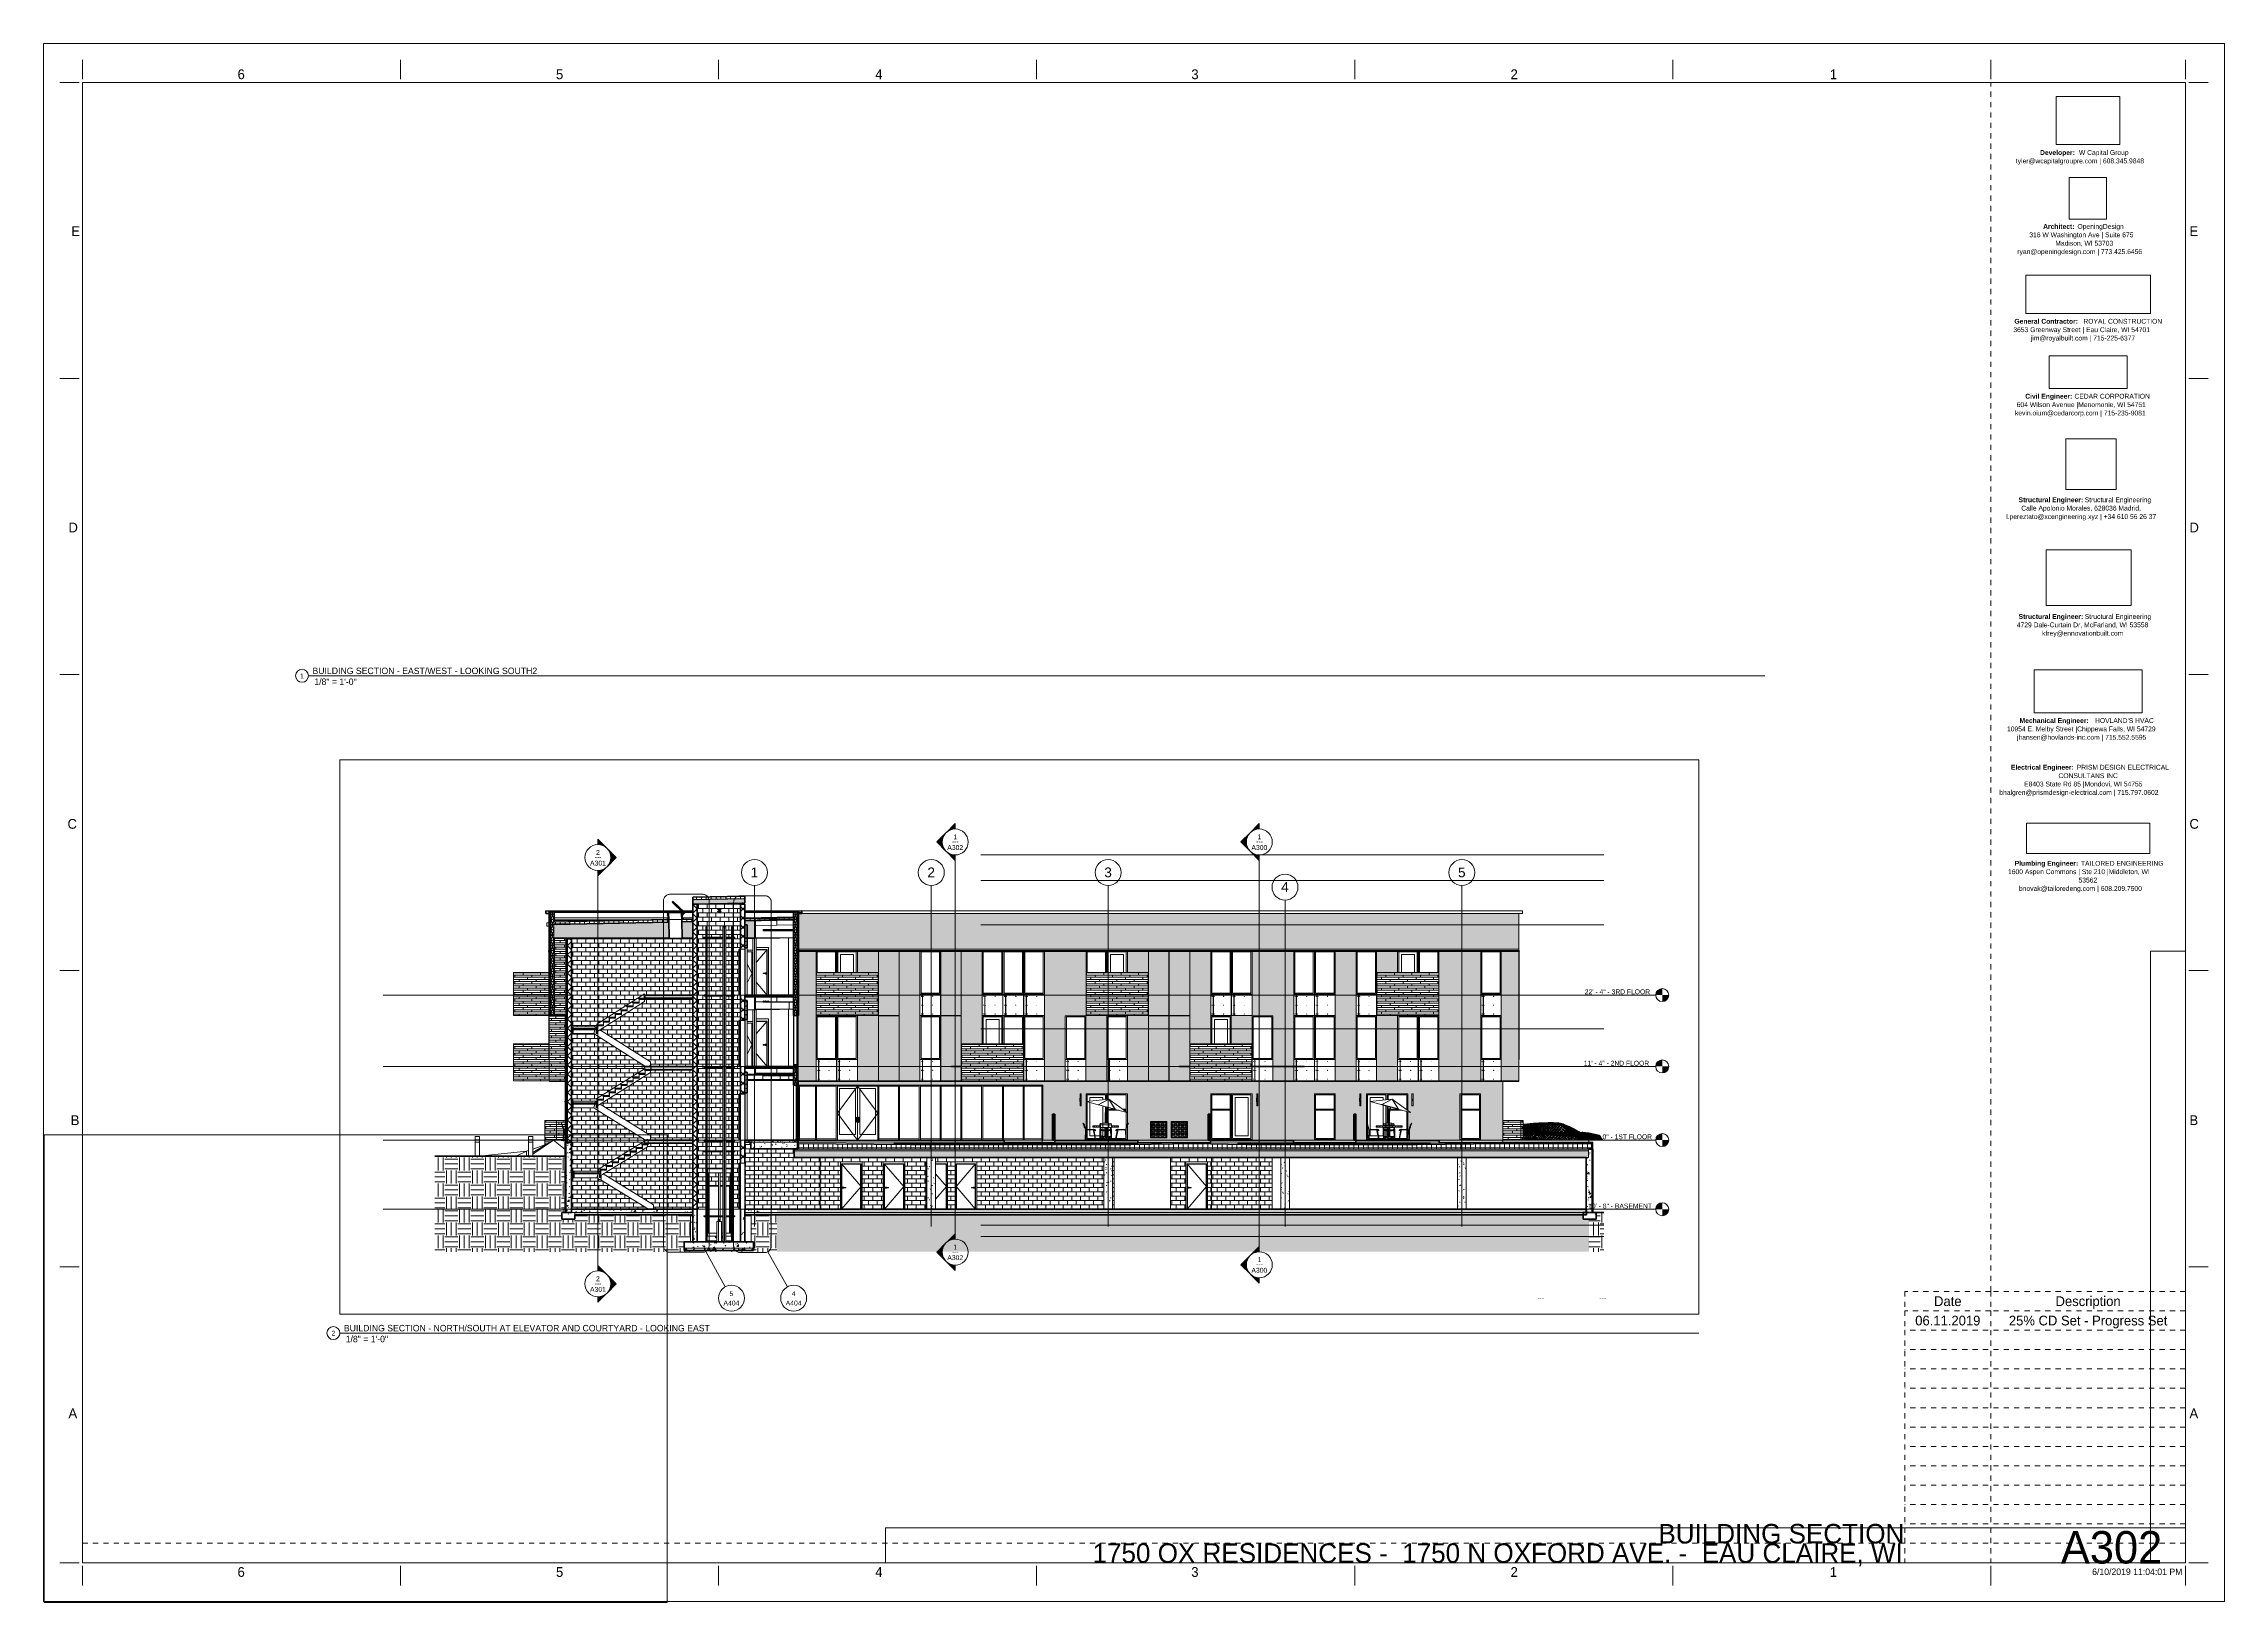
# Paper-space layout 'Layout1' of a CAD drawing. Header units: inches. Extents: x 0 to 42, y 0 to 30.
# The model-space entities are those that its viewports show. They can reach past a viewport. Long polylines and large blocks are cut down to what shows.
import ezdxf

# ---------------------------------------------------------------- set-up
doc = ezdxf.new("R2010")
doc.units = ezdxf.units.IN
doc.header["$MEASUREMENT"] = 0
for name, pattern in [('Aligning Line 1_8_', [0.25, 0.125, -0.125]), ('Dash 1_16_', [0.125, 0.0625, -0.0625]), ('Dash Dot 3_16_', [0.3125, 0.1875, -0.0625, 0, -0.0625]), ('Dot 1_32_', [0.03125, 0, -0.03125]), ('Grid Line 1_2_', [0.875, 0.5, -0.125, 0.125, -0.125])]:
    doc.linetypes.add(name, pattern=pattern)
for name, color, linetype, lineweight in [('0-2', 55, 'Continuous', 9), ('0-4', 130, 'Continuous', 5), ('0-5', 250, 'Continuous', 13), ('0-6', 50, 'Continuous', 9), ('A-ANNO-SYMB', 150, 'Continuous', 9), ('A-ANNO-SYMB-1', 150, 'Dash Dot 3_16_', 9), ('A-AREA', 32, 'Continuous', 70), ('A-CLNG', 13, 'Continuous', 13), ('A-CLNG-1', 135, 'Continuous', 13), ('A-CLNG-3', 13, 'Continuous', 50), ('A-CLNG-4', 243, 'Continuous', 5), ('A-CLNG-PATT-1', 13, 'Continuous', 9), ('A-DETL', 90, 'Continuous', 9), ('A-DOOR-10', 31, 'Dash 1_16_', 9), ('A-DOOR-3', 50, 'Dash 1_16_', 9), ('A-DOOR-5', 50, 'Continuous', 9), ('A-DOOR-6', 31, 'Continuous', 9), ('A-DOOR-9', 250, 'Continuous', 13), ('A-DOOR-FRAM', 31, 'Continuous', 9), ('A-DOOR-FRAM-3', 50, 'Continuous', 9), ('A-FLOR-1', 8, 'Continuous', 5), ('A-FLOR-2', 31, 'Continuous', 5), ('A-FLOR-5', 192, 'Continuous', 50), ('A-FLOR-6', 135, 'Continuous', 13), ('A-FLOR-7', 254, 'Continuous', 5), ('A-FLOR-8', 7, 'Continuous', 50), ('A-FLOR-LEVL', 51, 'Continuous', 9), ('A-FLOR-LEVL-1', 51, 'Grid Line 1_2_', 9), ('A-FLOR-MCUT', 51, 'Continuous', 13), ('A-FLOR-MCUT-1', 250, 'Continuous', 13), ('A-FLOR-PATT-1', 8, 'Continuous', 9), ('A-FLOR-PATT-2', 55, 'Continuous', 9), ('A-FLOR-PATT-3', 253, 'Continuous', 9), ('A-GENM', 5, 'Continuous', 9), ('A-GENM-1', 55, 'Continuous', 9), ('A-GENM-2', 7, 'Continuous', 50), ('A-GENM-3', 215, 'Continuous', 50), ('A-GENM-4', 5, 'Continuous', 50), ('A-GENM-5', 71, 'Continuous', 50), ('A-GLAZ-1', 135, 'Continuous', 13), ('A-GLAZ-5', 55, 'Continuous', 9), ('A-GLAZ-CURT-4', 52, 'Continuous', 50), ('A-GLAZ-CURT-5', 130, 'Continuous', 50), ('A-GLAZ-CWMG-1', 55, 'Continuous', 9), ('A-GLAZ-CWMG-2', 247, 'Continuous', 9), ('A-GLAZ-CWMG-4', 51, 'Continuous', 50), ('A-GLAZ-CWMG-5', 17, 'Continuous', 50), ('A-ROOF', 132, 'Continuous', 13), ('A-ROOF-2', 31, 'Continuous', 5), ('A-ROOF-3', 132, 'Continuous', 50), ('A-ROOF-4', 135, 'Continuous', 13), ('A-ROOF-5', 8, 'Continuous', 5), ('A-ROOF-PATT-1', 132, 'Continuous', 9), ('A-WALL', 113, 'Continuous', 13), ('A-WALL-1', 135, 'Continuous', 13), ('A-WALL-10', 17, 'Continuous', 50), ('A-WALL-2', 7, 'Continuous', 50), ('A-WALL-3', 250, 'Continuous', 13), ('A-WALL-4', 254, 'Continuous', 5), ('A-WALL-5', 8, 'Continuous', 5), ('A-WALL-7', 243, 'Continuous', 5), ('A-WALL-8', 27, 'Continuous', 13), ('A-WALL-9', 113, 'Continuous', 50), ('A-WALL-PATT-1', 253, 'Continuous', 9), ('A-WALL-PATT-2', 50, 'Continuous', 9), ('A-WALL-PATT-3', 45, 'Continuous', 9), ('A-WALL-PATT-4', 55, 'Continuous', 9), ('A-WALL-PATT-5', 111, 'Continuous', 9), ('C-TOPO', 7, 'Continuous', 9), ('C-TOPO-1', 7, 'Continuous', 50), ('C-TOPO-2', 55, 'Continuous', 9), ('E-LITE-EQPM-1', 55, 'Continuous', 9), ('G-ANNO-SCHD', 231, 'Continuous', 9), ('G-ANNO-SYMB', 111, 'Aligning Line 1_8_', 9), ('G-ANNO-SYMB-1', 111, 'Continuous', 9), ('G-ANNO-TTLB', 6, 'Continuous', 9), ('G-ANNO-TTLB-MEDM', 33, 'Continuous', 20), ('G-IMPT', 8, 'Continuous', 9), ('G-IMPT-1', 1, 'Continuous', 9), ('I-WALL-1', 135, 'Continuous', 13), ('L-SITE', 91, 'Continuous', 9), ('L-SITE-1', 50, 'Continuous', 9), ('P-PIPE-1', 55, 'Continuous', 9), ('P-PIPE-2', 8, 'Continuous', 5), ('P-PIPE-3', 94, 'Continuous', 9), ('Q-SPCQ-2', 50, 'Continuous', 9), ('S-BEAM-1', 55, 'Continuous', 9), ('S-COLS-1', 55, 'Continuous', 9), ('S-FNDN-2', 7, 'Continuous', 50), ('S-FNDN-3', 135, 'Continuous', 13), ('S-FNDN-4', 32, 'Continuous', 50), ('S-FNDN-5', 32, 'Continuous', 9), ('S-GRID-1', 1, 'Grid Line 1_2_', 9), ('S-GRID-IDEN', 1, 'Continuous', 9), ('S-STRS-1', 8, 'Continuous', 5), ('S-STRS-2', 50, 'Continuous', 9)]:
    doc.layers.add(name, color=color, linetype=linetype, lineweight=lineweight)
doc.layers.add('G-ANNO-NPLT', color=191, linetype='Continuous', plot=False)
doc.styles.add('Arial', font='arial.ttf', dxfattribs={"height": 9})
doc.styles.add('Arial_1', font='arial.ttf', dxfattribs={"height": 18})
doc.styles.add('Century Gothic', font='ufonts.com_century-gothic.ttf', dxfattribs={"height": 9})
doc.styles.add('Century Gothic_1', font='ufonts.com_century-gothic.ttf', dxfattribs={"height": 0.1875})
doc.styles.add('Century Gothic_2', font='ufonts.com_century-gothic.ttf', dxfattribs={"height": 0.09375})
doc.styles.add('Century Gothic_3', font='ufonts.com_century-gothic.ttf', dxfattribs={"height": 0.125})
doc.styles.add('Century Gothic_4', font='ufonts.com_century-gothic.ttf', dxfattribs={"height": 0.625})
doc.styles.add('Century Gothic_5', font='ufonts.com_century-gothic.ttf', dxfattribs={"height": 0.375})
doc.styles.add('Century Gothic_B', font='GOTHICB.TTF', dxfattribs={"height": 0.09375})
picture_1 = doc.add_image_def('image1.jpg', size_in_pixel=(785, 514))
picture_2 = doc.add_image_def('image2.png', size_in_pixel=(300, 300))
picture_3 = doc.add_image_def('image3.jpg', size_in_pixel=(336, 83))
picture_4 = doc.add_image_def('image4.jpg', size_in_pixel=(278, 110))
picture_5 = doc.add_image_def('image5.jpg', size_in_pixel=(302, 126))
picture_6 = doc.add_image_def('image6.jpg', size_in_pixel=(261, 80))
picture_7 = doc.add_image_def('image7.jpg', size_in_pixel=(344, 261))
picture_8 = doc.add_image_def('image8.jpg', size_in_pixel=(547, 610))
picture_9 = doc.add_image_def('image9.jpg', size_in_pixel=(95, 1663))
picture_10 = doc.add_image_def('image10.jpg', size_in_pixel=(3536, 95))
pattern_1 = [(0, (-3012.324, 138.832), (24, 24), [24, -24]), (0, (-3012.324, 147.832), (24, 24), [24, -24]), (0, (-3012.324, 156.832), (24, 24), [24, -24]), (90, (-3009.324, 159.832), (-24, 24), [24, -24]), (90, (-3000.324, 159.832), (-24, 24), [24, -24]), (90, (-2991.324, 159.832), (-24, 24), [24, -24])]
pattern_2 = [(0, (-3356.899, -128), (0, 8), []), (90, (-3356.899, -128), (-8, 8), [8, -8])]
pattern_3 = [(216.87, (-3005.926, 154.825), (47.980943, 31.987086), [7.997, -71.971]), (206.565, (-2996.33, 150.027), (-15.99371, -15.99413), [17.881, -17.881]), (198.435, (-2996.33, 142.03), (-31.98674, -15.99388), [10.115, -40.461])]
pattern_4 = [(0, (-3012.324, 138.832), (30.72, 7.68), [1.267, -21.773, 1.267, -21.773, -122.88]), (0, (-3012.324, 138.832), (30.72, 7.68), [-46.08, 1.267, -44.813, 1.267, -21.773, -53.76]), (0, (-3012.324, 138.832), (30.72, 7.68), [-115.2, 1.267, -14.093, 1.267, -37.133]), (120, (-3000.804, 142.672), (-22.011075, 22.7643), [1.267, -21.773, 1.267, -21.773, -122.88]), (120, (-3000.804, 142.672), (-22.011075, 22.7643), [-46.08, 1.267, -44.813, 1.267, -21.773, -53.76]), (120, (-3000.804, 142.672), (-22.011075, 22.7643), [-115.2, 1.267, -14.093, 1.267, -37.133]), (240, (-2996.964, 158.032), (-8.708925, -30.4443), [1.267, -21.773, 1.267, -21.773, -122.88]), (240, (-2996.964, 158.032), (-8.708925, -30.4443), [-46.08, 1.267, -44.813, 1.267, -21.773, -53.76]), (240, (-2996.964, 158.032), (-8.708925, -30.4443), [-115.2, 1.267, -14.093, 1.267, -37.133])]
pattern_5 = [(50, (-3012.324, 138.832), (27.5427, -2.4099), [2.88, -31.68]), (355, (-3012.324, 138.832), (-5.3278, 28.8843), [2.304, -25.344]), (100.451, (-3010.03, 138.63), (22.2153, 26.4739), [2.448, -26.924]), (46.184, (-3012.324, 146.512), (40.9819, -6.3564), [4.32, -47.52]), (96.636, (-3008.91, 145.982), (35.8907, 37.4062), [3.671, -40.386]), (351.184, (-3012.324, 146.51), (35.891, 37.4062), [3.456, -38.016]), (21, (-3008.484, 144.592), (22.921, -15.4607), [2.88, -31.68]), (326, (-3008.484, 144.592), (9.3435, 27.8457), [2.304, -25.344]), (71.451, (-3006.574, 143.303), (32.2648, 12.3844), [2.448, -26.924]), (37.5, (-3012.324, 138.832), (0.46686, 12.7827), [1.267, -23.77, 1.267, -24.461, -25.44]), (37.5, (-3012.324, 138.832), (0.46686, 12.7827), [-50.765, 1.267, -24.173]), (7.5, (-3012.324, 138.832), (10.1016, 15.1451), [1.267, -13.402, 1.267, -23.194, -9.696]), (7.5, (-3012.324, 138.832), (10.1016, 15.1451), [-39.13, 1.267, -8.429]), (327.5, (-3020.887, 138.832), (20.49916, -0.86578), [1.267, -8.333, 1.267, -28.685, -39.744]), (327.5, (-3020.887, 138.832), (20.49916, -0.86578), [-39.552, 1.267, -38.477]), (317.5, (-3024.727, 138.832), (22.3948, 3.8443), [1.267, -11.213, 1.267, -18.624, -28.224]), (317.5, (-3024.727, 138.832), (22.3948, 3.8443), [-32.371, 1.267, -26.957])]
pattern_6 = [(45, (-3012.324, 138.832), (-8.48528, 8.48528), []), (135, (-3012.324, 138.832), (-8.48528, -8.48528), [])]
pattern_7 = [(0, (14109.167, 138.832), (0, 4.798), []), (315, (14109.167, 138.832), (4.798427, 0), [6.786, -6.786]), (45, (14109.167, 138.832), (4.798427, 0), [6.786, -6.786])]
pattern_8 = [(161.57, (14109.6468, 139.312), (-3.8399538, -1.54e-05), [0, -27.322, 3.034, 0]), (18.43, (14108.6868, 139.312), (-3.8399538, 1.54e-05), [0, -27.322, 3.034, 0]), (108.43, (14109.6468, 139.312), (1.919622, -9.6005246), [9.106, -21.25]), (71.57, (14108.6868, 139.312), (1.919622, 9.6005246), [9.106, -21.25])]
pattern_9 = [(0, (14109.167, 138.832), (30.72, 7.68), [1.267, -21.773, 1.267, -21.773, -122.88]), (0, (14109.167, 138.832), (30.72, 7.68), [-46.08, 1.267, -44.813, 1.267, -21.773, -53.76]), (0, (14109.167, 138.832), (30.72, 7.68), [-115.2, 1.267, -14.093, 1.267, -37.133]), (120, (14120.687, 142.672), (-22.011075, 22.7643), [1.267, -21.773, 1.267, -21.773, -122.88]), (120, (14120.687, 142.672), (-22.011075, 22.7643), [-46.08, 1.267, -44.813, 1.267, -21.773, -53.76]), (120, (14120.687, 142.672), (-22.011075, 22.7643), [-115.2, 1.267, -14.093, 1.267, -37.133]), (240, (14124.527, 158.032), (-8.708925, -30.4443), [1.267, -21.773, 1.267, -21.773, -122.88]), (240, (14124.527, 158.032), (-8.708925, -30.4443), [-46.08, 1.267, -44.813, 1.267, -21.773, -53.76]), (240, (14124.527, 158.032), (-8.708925, -30.4443), [-115.2, 1.267, -14.093, 1.267, -37.133])]
pattern_10 = [(0, (13867.042, 268.8), (0, 4), []), (90, (13867.042, 268.8), (-8, 8), [4, -28]), (90, (13883.042, 272.8), (-8, 8), [4, -28])]
pattern_11 = [(0, (14366.242, 268.8), (0, 4), []), (90, (14366.242, 268.8), (-8, 8), [4, -28]), (90, (14382.242, 272.8), (-8, 8), [4, -28])]
pattern_12 = [(0, (14109.16684, -5.99), (15.36, 0.067), [1.267, -10.253, 1.267, -10.253, -61.44]), (0, (14109.16684, -5.99), (15.36, 0.067), [-23.04, 1.267, -21.773, 1.267, -10.253, -26.88]), (0, (14109.16684, -5.99), (15.36, 0.067), [-57.6, 1.267, -6.413, 1.267, -17.933]), (178.268, (14114.92684, -5.956), (-11.006021375, 0.19874228), [0.634, -5.129, 0.634, -5.129, -30.734]), (178.268, (14114.92684, -5.956), (-11.006021375, 0.19874228), [-11.525, 0.634, -10.891, 0.634, -5.129, -13.446]), (178.268, (14114.92684, -5.956), (-11.006021375, 0.19874228), [-28.813, 0.634, -3.208, 0.634, -8.97]), (181.732, (14116.84684, -5.822), (-4.35495753, -0.26574782), [0.634, -5.129, 0.634, -5.129, -30.734]), (181.732, (14116.84684, -5.822), (-4.35495753, -0.26574782), [-11.525, 0.634, -10.891, 0.634, -5.129, -13.446]), (181.732, (14116.84684, -5.822), (-4.35495753, -0.26574782), [-28.813, 0.634, -3.208, 0.634, -8.97])]
pattern_13 = [(0, (14109.167, 138.832), (0, 9), []), (90, (14109.167, 138.832), (-9, 6e-16), [])]
pattern_14 = [(0, (13254.767, 0.8), (0, 4), []), (90, (13254.767, 0.8), (-8, 8), [4, -28]), (90, (13270.767, 4.8), (-8, 8), [4, -28])]
pattern_15 = [(0, (14135.467, 136.8), (0, 4), []), (90, (14135.467, 136.8), (-8, 8), [4, -28]), (90, (14151.467, 140.8), (-8, 8), [4, -28])]
pattern_16 = [(0, (14557.867, 136.8), (0, 4), []), (90, (14557.867, 136.8), (-8, 8), [4, -28]), (90, (14573.867, 140.8), (-8, 8), [4, -28])]
pattern_17 = [(0, (14903.655, 268.8), (0, 4), []), (90, (14903.655, 268.8), (-8, 8), [4, -28]), (90, (14919.655, 272.8), (-8, 8), [4, -28])]
pattern_18 = [(50, (14109.167, 138.832), (27.5427, -2.4099), [2.88, -31.68]), (355, (14109.167, 138.832), (-5.32784, 28.8843), [2.304, -25.344]), (100.451, (14111.462, 138.63), (22.2153, 26.4739), [2.448, -26.924]), (46.184, (14109.167, 146.512), (40.9819, -6.3564), [4.32, -47.52]), (96.636, (14112.58, 145.982), (35.8907, 37.4062), [3.671, -40.386]), (351.184, (14109.167, 146.51), (35.891, 37.4062), [3.456, -38.016]), (21, (14113.007, 144.592), (22.92104, -15.46073), [2.88, -31.68]), (326, (14113.007, 144.592), (9.3435, 27.84574), [2.304, -25.344]), (71.451, (14114.917, 143.303), (32.2648, 12.3844), [2.448, -26.924]), (37.5, (14109.167, 138.832), (0.466855, 12.78271), [1.267, -23.77, 1.267, -24.461, -25.44]), (37.5, (14109.167, 138.832), (0.466855, 12.78271), [-50.765, 1.267, -24.173]), (7.5, (14109.167, 138.832), (10.10159, 15.14509), [1.267, -13.402, 1.267, -23.194, -9.696]), (7.5, (14109.167, 138.832), (10.10159, 15.14509), [-39.13, 1.267, -8.429]), (327.5, (14100.604, 138.832), (20.49916, -0.86578), [1.267, -8.333, 1.267, -28.685, -39.744]), (327.5, (14100.604, 138.832), (20.49916, -0.86578), [-39.552, 1.267, -38.477]), (317.5, (14096.764, 138.832), (22.39478, 3.8443), [1.267, -11.213, 1.267, -18.624, -28.224]), (317.5, (14096.764, 138.832), (22.39478, 3.8443), [-32.371, 1.267, -26.957])]
pattern_19 = [(0, (14109.167, 138.832), (15.36, 3.84), [1.267, -10.253, 1.267, -10.253, -61.44]), (0, (14109.167, 138.832), (15.36, 3.84), [-23.04, 1.267, -21.773, 1.267, -10.253, -26.88]), (0, (14109.167, 138.832), (15.36, 3.84), [-57.6, 1.267, -6.413, 1.267, -17.933]), (120, (14114.927, 140.752), (-11.005538, 11.38215), [1.267, -10.253, 1.267, -10.253, -61.44]), (120, (14114.927, 140.752), (-11.005538, 11.38215), [-23.04, 1.267, -21.773, 1.267, -10.253, -26.88]), (120, (14114.927, 140.752), (-11.005538, 11.38215), [-57.6, 1.267, -6.413, 1.267, -17.933]), (240, (14116.847, 148.432), (-4.354462, -15.22215), [1.267, -10.253, 1.267, -10.253, -61.44]), (240, (14116.847, 148.432), (-4.354462, -15.22215), [-23.04, 1.267, -21.773, 1.267, -10.253, -26.88]), (240, (14116.847, 148.432), (-4.354462, -15.22215), [-57.6, 1.267, -6.413, 1.267, -17.933])]
pattern_20 = [(212.005, (14105.942, 146.894), (-161.240282, -107.491823), [5.07, -501.974]), (213.69, (14109.167, 149.044), (-53.74635, -53.74678), [3.876, -189.91]), (198.435, (14110.78, 149.581), (-107.49304, -53.74648), [1.7, -168.262]), (180, (14112.93, 149.58), (-7e-15, -53.747), [2.15, -51.597]), (161.565, (14114.542, 149.044), (-53.74607, 5e-05), [1.7, -168.262]), (333.435, (14115.08, 187.74), (53.74613, 5e-05), [2.404, -117.777]), (296.565, (14114.542, 188.816), (53.74653, -53.74707), [1.202, -118.979]), (270, (14114.54, 191.503), (53.747, 3e-15), [2.687, -51.059]), (186.34, (14115.079, 156.568), (-429.972726, -53.744812), [4.867, -481.829]), (296.565, (14126.904, 189.89), (53.74653, -53.74707), [1.202, -118.979]), (303.69, (14125.829, 191.503), (53.74678, -53.74635), [1.938, -191.848]), (229.399, (14134.428, 167.855), (-268.731142, -322.481306), [4.955, -490.564]), (243.435, (14136.04, 171.08), (5e-05, -53.74613), [3.605, -116.576]), (213.69, (14154.852, 165.167), (-53.74635, -53.74678), [1.938, -191.848]), (33.69, (14138.728, 150.118), (53.74635, 53.74678), [1.938, -191.848]), (0, (14137.653, 150.12), (0, 53.747), [1.075, -52.672]), (333.435, (14136.578, 150.656), (53.74613, 5e-05), [1.202, -118.979]), (284.036, (14136.041, 152.806), (53.74545, -161.2401), [2.216, -219.387]), (270, (14136.04, 153.88), (53.747, 3e-15), [1.075, -52.672]), (243.435, (14136.04, 154.956), (5e-05, -53.74613), [1.202, -118.979]), (135, (14136.04, 155.493), (-53.7472, 4e-15), [0.76, -75.249]), (90, (14136.04, 154.956), (-53.747, 3e-15), [0.537, -53.209]), (18.435, (14155.389, 179.679), (107.49304, 53.74648), [3.399, -166.562]), (6.34, (14158.614, 180.754), (429.972726, 53.744812), [4.867, -481.829]), (180, (14156.464, 167.855), (-7e-15, -53.747), [3.225, -50.522]), (197.354, (14165.064, 170.542), (-161.239491, -53.746161), [9.01, -891.947]), (198.435, (14166.676, 171.08), (-107.49304, -53.74648), [1.7, -168.262]), (213.69, (14168.288, 172.155), (-53.74635, -53.74678), [1.938, -191.848]), (251.565, (14168.826, 173.767), (-5e-05, -53.74607), [1.7, -168.262]), (243.435, (14169.363, 174.842), (5e-05, -53.74613), [1.202, -118.979]), (270, (14169.363, 175.917), (53.747, 3e-15), [1.075, -52.672]), (293.199, (14167.751, 179.679), (53.74725, -107.493233), [4.093, -405.228]), (315, (14166.14, 181.29), (53.7472, 0), [2.28, -73.729]), (0, (14163.45, 181.29), (0, 53.747), [2.687, -51.059]), (341.565, (14151.627, 168.392), (53.74607, -5e-05), [1.7, -168.262]), (303.69, (14150.552, 170.005), (53.74678, -53.74635), [1.938, -191.848]), (279.462, (14150.015, 173.229), (53.74512, -268.732805), [3.269, -323.658]), (270, (14150.015, 176.454), (53.747, 3e-15), [3.225, -50.522]), (239.036, (14151.627, 179.142), (-53.74743, -107.49268), [3.134, -310.26]), (188.13, (14155.389, 179.679), (-322.479255, -53.746045), [3.8, -376.245]), (116.565, (14115.617, 178.067), (-53.74653, 53.74707), [1.202, -118.979]), (135, (14116.69, 176.992), (-53.7472, 4e-15), [1.52, -74.489]), (168.69, (14119.379, 176.454), (-53.7468, -0.00033), [2.741, -271.314]), (191.31, (14122.066, 176.992), (-214.98617, -53.74725), [2.741, -271.314]), (194.036, (14124.216, 177.529), (-161.2401, -53.74545), [2.216, -219.387]), (236.31, (14125.291, 179.142), (-53.74616, -107.49347), [1.938, -191.848]), (236.31, (14126.366, 180.754), (-53.74616, -107.49347), [1.938, -191.848]), (270, (14126.366, 182.366), (53.747, 3e-15), [1.612, -52.134]), (291.801, (14125.291, 185.054), (53.745405, -107.493845), [2.894, -286.54]), (116.565, (14125.83, 173.767), (-53.74653, 53.74707), [2.404, -117.777]), (168.69, (14128.516, 173.229), (-53.7468, -0.00033), [2.741, -271.314]), (194.036, (14130.666, 173.767), (-161.2401, -53.74545), [2.216, -219.387]), (225, (14132.278, 175.38), (4e-15, -53.7472), [2.28, -73.729]), (251.565, (14132.816, 176.992), (-5e-05, -53.74607), [1.7, -168.262]), (296.565, (14131.74, 179.142), (53.74653, -53.74707), [2.404, -117.777]), (315, (14130.666, 180.217), (53.7472, 0), [1.52, -74.489]), (326.31, (14129.053, 181.291), (107.49347, -53.74616), [1.938, -191.848]), (0, (14127.98, 181.29), (0, 53.747), [1.075, -52.672]), (33.69, (14126.366, 180.217), (53.74635, 53.74678), [1.938, -191.848]), (71.565, (14125.829, 178.604), (5e-05, 53.74607), [1.7, -168.262]), (63.435, (14125.29, 177.53), (-5e-05, 53.74613), [1.202, -118.979]), (71.565, (14124.754, 175.917), (5e-05, 53.74607), [1.7, -168.262]), (104.036, (14124.754, 173.767), (-53.74545, 161.2401), [2.216, -219.387]), (45, (14123.68, 172.692), (0, 53.7472), [1.52, -74.489]), (18.435, (14122.066, 172.155), (107.49304, 53.74648), [1.7, -168.262]), (0, (14119.38, 172.155), (0, 53.747), [2.687, -51.059]), (14.036, (14117.229, 171.617), (161.2401, 53.74545), [2.216, -219.387]), (341.565, (14115.617, 172.155), (53.74607, -5e-05), [1.7, -168.262]), (270, (14115.617, 173.767), (53.747, 3e-15), [1.612, -52.134]), (225, (14117.23, 175.38), (4e-15, -53.7472), [2.28, -73.729]), (198.435, (14120.454, 176.454), (-107.49304, -53.74648), [3.399, -166.562]), (180, (14123.14, 176.454), (-7e-15, -53.747), [2.687, -51.059]), (153.435, (14124.216, 175.917), (-53.74613, -5e-05), [1.202, -118.979]), (206.565, (14144.64, 167.317), (-53.74707, -53.74653), [1.202, -118.979]), (146.31, (14146.252, 166.242), (-107.49347, 53.74616), [1.938, -191.848]), (119.745, (14148.402, 162.48), (-161.240006, 268.73295), [4.333, -428.985]), (95.711, (14148.94, 157.106), (-53.74997, 483.718242), [5.401, -534.745]), (90, (14148.94, 156.57), (-53.747, 3e-15), [0.537, -53.209]), (63.435, (14148.402, 155.493), (-5e-05, 53.74613), [1.202, -118.979]), (26.565, (14147.327, 154.956), (53.74707, 53.74653), [1.202, -118.979]), (0, (14145.715, 154.956), (0, 53.747), [1.612, -52.134]), (0, (14145.177, 154.956), (0, 53.747), [0.537, -53.209]), (0, (14144.103, 154.956), (0, 53.747), [1.075, -52.672]), (326.31, (14142.49, 156.031), (107.49347, -53.74616), [1.938, -191.848]), (333.435, (14141.415, 156.568), (53.74613, 5e-05), [1.202, -118.979]), (284.036, (14140.878, 158.718), (53.74545, -161.2401), [2.216, -219.387]), (270, (14140.88, 159.793), (53.747, 3e-15), [1.075, -52.672]), (270, (14140.88, 161.405), (53.747, 3e-15), [1.612, -52.134]), (258.69, (14141.415, 164.093), (0.00033, -53.7468), [2.741, -271.314]), (231.34, (14143.565, 166.78), (-161.240446, -214.986075), [3.441, -340.704]), (270, (14154.85, 165.705), (53.747, 3e-15), [0.537, -53.209]), (270, (14154.85, 166.24), (53.747, 3e-15), [0.537, -53.209]), (326.31, (14153.239, 167.317), (107.49347, -53.74616), [1.938, -191.848]), (333.435, (14150.015, 168.93), (53.74613, 5e-05), [3.605, -116.576]), (0, (14147.327, 168.93), (0, 53.747), [2.687, -51.059]), (63.435, (14146.79, 167.855), (-5e-05, 53.74613), [1.202, -118.979]), (90, (14146.79, 165.705), (-53.747, 3e-15), [2.15, -51.597]), (135, (14148.4, 164.093), (-53.7472, 4e-15), [2.28, -73.729]), (161.565, (14150.015, 163.555), (-53.74607, 5e-05), [1.7, -168.262]), (180, (14151.627, 163.555), (-7e-15, -53.747), [1.612, -52.134]), (198.435, (14153.239, 164.093), (-107.49304, -53.74648), [1.7, -168.262]), (351.87, (14132.278, 193.116), (53.746196, 0.00024), [7.601, -372.445]), (14.036, (14130.128, 192.578), (161.2401, 53.74545), [2.216, -219.387]), (53.13, (14128.516, 190.428), (107.49389, 161.23961), [2.687, -266.045]), (95.194, (14129.053, 184.516), (-53.742522, 537.465678), [5.937, -587.714]), (101.31, (14129.591, 181.829), (-53.74725, 214.98617), [2.741, -271.314]), (143.13, (14131.741, 180.217), (-161.23961, 107.49389), [2.687, -266.045]), (161.565, (14133.353, 179.679), (-53.74607, 5e-05), [1.7, -168.262]), (198.435, (14134.966, 180.217), (-107.49304, -53.74648), [1.7, -168.262]), (225, (14137.653, 182.904), (4e-15, -53.7472), [3.8, -72.209]), (228.814, (14141.415, 187.204), (-322.479887, -376.225462), [5.713, -565.62]), (251.565, (14141.953, 188.816), (-5e-05, -53.74607), [1.7, -168.262]), (270, (14141.953, 189.353), (53.747, 3e-15), [0.537, -53.209]), (288.435, (14141.415, 190.966), (53.74648, -107.49304), [1.7, -168.262]), (326.31, (14139.803, 192.041), (107.49347, -53.74616), [1.938, -191.848]), (90, (14115.08, 179.14), (-53.747, 3e-15), [3.762, -49.984]), (338.199, (14122.604, 186.129), (161.23965, -53.74576), [2.894, -286.54]), (0, (14119.38, 186.13), (0, 53.747), [3.225, -50.522]), (30.964, (14116.692, 184.516), (161.23977, 107.4936), [3.134, -310.26]), (45, (14115.08, 182.904), (0, 53.7472), [2.28, -73.729]), (90, (14106.48, 161.943), (-53.747, 3e-15), [3.762, -49.984]), (116.565, (14108.092, 158.718), (-53.74653, 53.74707), [3.605, -116.576]), (153.435, (14111.317, 157.106), (-53.74613, -5e-05), [3.605, -116.576]), (180, (14114.004, 157.106), (-7e-15, -53.747), [2.687, -51.059]), (218.66, (14116.692, 159.255), (-53.746083, -53.746755), [3.441, -340.704]), (231.34, (14118.842, 161.943), (-161.240446, -214.986075), [3.441, -340.704]), (213.69, (14122.066, 164.093), (-53.74635, -53.74678), [3.876, -189.91]), (239.036, (14123.679, 166.78), (-53.74743, -107.49268), [3.134, -310.26]), (270, (14123.68, 167.855), (53.747, 3e-15), [1.075, -52.672]), (270, (14123.68, 169.467), (53.747, 3e-15), [1.612, -52.134]), (315, (14122.066, 171.08), (53.7472, 0), [2.28, -73.729]), (350.538, (14118.842, 171.617), (53.7463, 0.00047), [3.269, -323.658]), (14.036, (14114.542, 170.542), (161.2401, 53.74545), [4.432, -217.171]), (18.435, (14109.705, 168.93), (107.49304, 53.74648), [5.099, -164.863]), (45, (14108.09, 167.317), (0, 53.7472), [2.28, -73.729]), (45, (14106.48, 165.705), (0, 53.7472), [2.28, -73.729]), (108.435, (14118.304, 153.881), (-53.74648, 107.49304), [3.399, -166.562]), (126.87, (14119.917, 151.731), (-53.7463, 53.7465), [2.687, -266.045]), (146.31, (14121.529, 150.656), (-107.49347, 53.74616), [1.938, -191.848]), (161.565, (14123.14, 150.118), (-53.74607, 5e-05), [1.7, -168.262]), (135, (14124.754, 148.506), (-53.7472, 4e-15), [2.28, -73.729]), (161.565, (14126.366, 147.969), (-53.74607, 5e-05), [1.7, -168.262]), (180, (14127.98, 147.97), (-7e-15, -53.747), [1.612, -52.134]), (206.565, (14129.053, 148.506), (-53.74707, -53.74653), [1.202, -118.979]), (206.565, (14131.203, 149.58), (-53.74707, -53.74653), [2.404, -117.777]), (189.462, (14134.428, 150.118), (-268.732805, -53.74512), [3.269, -323.658]), (243.435, (14135.503, 152.268), (5e-05, -53.74613), [2.404, -117.777]), (270, (14135.503, 152.806), (53.747, 3e-15), [0.537, -53.209]), (270, (14135.503, 153.88), (53.747, 3e-15), [1.075, -52.672]), (326.31, (14133.891, 157.106), (107.49347, -53.74616), [1.938, -191.848]), (327.995, (14129.591, 159.793), (268.733967, -161.238084), [5.07, -501.974]), (329.036, (14126.904, 161.405), (107.49268, -53.74743), [3.134, -310.26]), (341.565, (14123.679, 162.48), (53.74607, -5e-05), [3.399, -166.562]), (0, (14121.53, 162.48), (0, 53.747), [2.15, -51.597]), (33.69, (14119.917, 161.405), (53.74635, 53.74678), [1.938, -191.848]), (53.13, (14118.304, 159.255), (107.49389, 161.23961), [2.687, -266.045]), (63.435, (14117.23, 157.106), (-5e-05, 53.74613), [2.404, -117.777]), (225, (14141.953, 152.806), (4e-15, -53.7472), [2.28, -73.729]), (236.31, (14143.028, 154.418), (-53.74616, -107.49347), [1.938, -191.848]), (270, (14143.03, 154.956), (53.747, 3e-15), [0.537, -53.209]), (315, (14141.953, 156.03), (53.7472, 0), [1.52, -74.489]), (333.435, (14139.803, 157.106), (53.74613, 5e-05), [2.404, -117.777]), (18.435, (14136.578, 156.031), (107.49304, 53.74648), [3.399, -166.562]), (75.964, (14136.041, 153.881), (0.00026, 53.74662), [2.216, -219.387]), (71.565, (14111.855, 143.669), (5e-05, 53.74607), [1.7, -168.262]), (135, (14112.93, 142.594), (-53.7472, 4e-15), [1.52, -74.489]), (146.31, (14114.542, 141.519), (-107.49347, 53.74616), [1.938, -191.848]), (153.435, (14116.692, 140.444), (-53.74613, -5e-05), [2.404, -117.777]), (180, (14117.23, 140.444), (-7e-15, -53.747), [0.537, -53.209]), (161.565, (14118.842, 139.907), (-53.74607, 5e-05), [1.7, -168.262]), (180, (14120.99, 139.907), (-7e-15, -53.747), [2.15, -51.597]), (198.435, (14122.604, 140.444), (-107.49304, -53.74648), [1.7, -168.262]), (210.964, (14125.291, 142.056), (-161.23977, -107.4936), [3.134, -310.26]), (206.565, (14126.366, 142.594), (-53.74707, -53.74653), [1.202, -118.979]), (251.565, (14126.904, 144.206), (-5e-05, -53.74607), [1.7, -168.262]), (303.69, (14125.829, 145.819), (53.74678, -53.74635), [1.938, -191.848]), (306.87, (14124.216, 147.969), (53.7463, -53.7465), [2.687, -266.045]), (323.13, (14122.066, 149.581), (161.23961, -107.49389), [2.687, -266.045]), (345.964, (14119.917, 150.118), (53.74662, -0.00026), [2.216, -219.387]), (18.435, (14118.304, 149.581), (107.49304, 53.74648), [1.7, -168.262]), (30.964, (14115.617, 147.969), (161.23977, 107.4936), [3.134, -310.26]), (39.806, (14112.392, 145.281), (53.745895, 53.74734), [4.198, -415.576]), (135, (14128.516, 140.444), (-53.7472, 4e-15), [0.76, -75.249]), (153.435, (14129.59, 139.907), (-53.74613, -5e-05), [1.202, -118.979]), (191.31, (14132.278, 140.444), (-214.98617, -53.74725), [2.741, -271.314]), (165.964, (14134.428, 139.907), (-53.74662, 0.00026), [2.216, -219.387]), (175.236, (14140.878, 139.369), (-53.74662, 0.000751), [6.472, -640.722]), (206.565, (14141.953, 139.907), (-53.74707, -53.74653), [1.202, -118.979]), (225, (14143.028, 140.982), (4e-15, -53.7472), [1.52, -74.489]), (270, (14143.03, 143.67), (53.747, 3e-15), [2.687, -51.059]), (270, (14143.03, 145.28), (53.747, 3e-15), [1.612, -52.134]), (308.66, (14140.878, 147.969), (53.746755, -53.74608), [3.441, -340.704]), (338.199, (14138.19, 149.044), (161.23965, -53.74576), [2.894, -286.54]), (348.69, (14135.503, 149.581), (53.7468, 0.00033), [2.741, -271.314]), (18.435, (14130.666, 147.969), (107.49304, 53.74648), [5.099, -164.863]), (36.87, (14128.516, 146.356), (53.7465, 53.7463), [2.687, -266.045]), (68.199, (14127.441, 143.669), (53.74576, 161.23965), [2.894, -286.54]), (101.31, (14127.979, 140.982), (-53.74725, 214.98617), [2.741, -271.314]), (348.69, (14123.141, 192.041), (53.7468, 0.00033), [2.741, -271.314]), (354.806, (14117.229, 192.578), (53.746727, 0.000402), [5.937, -587.714]), (0, (14115.617, 192.58), (0, 53.747), [1.612, -52.134]), (45, (14114.54, 191.503), (0, 53.7472), [1.52, -74.489]), (180, (14118.84, 186.666), (-7e-15, -53.747), [1.612, -52.134]), (188.13, (14122.604, 187.204), (-322.479255, -53.746045), [3.8, -376.245]), (172.875, (14126.904, 186.666), (-53.74698, 0.00048), [4.333, -428.985]), (225, (14127.44, 187.204), (4e-15, -53.7472), [0.76, -75.249]), (270, (14127.44, 188.816), (53.747, 3e-15), [1.612, -52.134]), (161.565, (14144.64, 190.428), (-53.74607, 5e-05), [1.7, -168.262]), (180, (14146.79, 190.43), (-7e-15, -53.747), [2.15, -51.597]), (198.435, (14148.402, 190.966), (-107.49304, -53.74648), [1.7, -168.262]), (170.538, (14151.627, 190.428), (-53.7463, -0.00047), [3.269, -323.658]), (213.69, (14153.239, 191.503), (-53.74635, -53.74678), [1.938, -191.848]), (270, (14153.24, 192.04), (53.747, 3e-15), [0.537, -53.209]), (296.565, (14152.702, 193.116), (53.74653, -53.74707), [1.202, -118.979]), (341.565, (14149.477, 194.191), (53.74607, -5e-05), [3.399, -166.562]), (341.565, (14146.252, 195.266), (53.74607, -5e-05), [3.399, -166.562]), (14.036, (14144.103, 194.728), (161.2401, 53.74545), [2.216, -219.387]), (45, (14142.49, 193.116), (0, 53.7472), [2.28, -73.729]), (104.036, (14143.028, 190.966), (-53.74545, 161.2401), [2.216, -219.387]), (0, (14101.105, 144.206), (0, 53.747), [0.537, -53.209]), (315, (14100.03, 145.28), (53.7472, 0), [1.52, -74.489]), (274.764, (14099.493, 151.731), (53.749818, -591.21148), [6.472, -640.722]), (255.964, (14100.03, 153.881), (-0.00026, -53.74662), [2.216, -219.387]), (225, (14101.105, 154.956), (4e-15, -53.7472), [1.52, -74.489]), (198.435, (14105.942, 156.568), (-107.49304, -53.74648), [5.099, -164.863]), (180, (14106.48, 156.57), (-7e-15, -53.747), [0.537, -53.209]), (171.87, (14110.242, 156.031), (-53.746196, -0.00024), [3.8, -376.245]), (146.31, (14116.692, 155.493), (-107.49347, 53.74616), [1.938, -191.848]), (108.435, (14117.767, 152.268), (-53.74648, 107.49304), [3.399, -166.562]), (90, (14117.767, 151.73), (-53.747, 3e-15), [0.537, -53.209]), (71.565, (14117.229, 150.118), (5e-05, 53.74607), [1.7, -168.262]), (26.565, (14116.154, 149.58), (53.74707, 53.74653), [1.202, -118.979]), (18.435, (14114.542, 149.044), (107.49304, 53.74648), [1.7, -168.262]), (126.87, (14143.565, 145.281), (-53.7463, 53.7465), [2.687, -266.045]), (123.69, (14144.64, 143.669), (-53.74678, 53.74635), [1.938, -191.848]), (149.036, (14147.327, 142.056), (-107.49268, 53.74743), [3.134, -310.26]), (168.69, (14150.015, 141.519), (-53.7468, -0.00033), [2.741, -271.314]), (213.69, (14151.627, 142.594), (-53.74635, -53.74678), [1.938, -191.848]), (251.565, (14152.165, 144.206), (-5e-05, -53.74607), [1.7, -168.262]), (270, (14152.165, 144.744), (53.747, 3e-15), [0.537, -53.209]), (279.462, (14151.627, 147.969), (53.74512, -268.732805), [3.269, -323.658]), (243.435, (14152.165, 149.044), (5e-05, -53.74613), [1.202, -118.979]), (270, (14152.165, 149.58), (53.747, 3e-15), [0.537, -53.209]), (296.565, (14150.552, 152.806), (53.74653, -53.74707), [3.605, -116.576]), (329.036, (14147.865, 154.418), (107.49268, -53.74743), [3.134, -310.26]), (8.13, (14144.103, 153.881), (322.479255, 53.746045), [3.8, -376.245]), (45, (14141.953, 151.73), (0, 53.7472), [3.04, -72.969]), (45, (14140.878, 150.656), (0, 53.7472), [1.52, -74.489]), (90, (14140.88, 149.044), (-53.747, 3e-15), [1.612, -52.134]), (123.69, (14141.953, 147.431), (-53.74678, 53.74635), [1.938, -191.848]), (101.31, (14150.015, 157.106), (-53.74725, 214.98617), [2.741, -271.314]), (108.435, (14150.552, 155.493), (-53.74648, 107.49304), [1.7, -168.262]), (135, (14151.09, 154.956), (-53.7472, 4e-15), [0.76, -75.249]), (180, (14152.7, 154.956), (-7e-15, -53.747), [1.612, -52.134]), (213.69, (14154.314, 156.031), (-53.74635, -53.74678), [1.938, -191.848]), (187.125, (14158.614, 156.568), (-376.225893, -53.746004), [4.333, -428.985]), (236.31, (14159.689, 158.18), (-53.74616, -107.49347), [1.938, -191.848]), (270, (14159.69, 158.72), (53.747, 3e-15), [0.537, -53.209]), (288.435, (14159.152, 160.33), (53.74648, -107.49304), [1.7, -168.262]), (285.945, (14158.077, 164.093), (53.74574, -161.239833), [3.913, -387.368]), (315, (14157, 165.167), (53.7472, 0), [1.52, -74.489]), (18.435, (14155.389, 164.63), (107.49304, 53.74648), [1.7, -168.262]), (29.745, (14151.627, 162.48), (268.73295, 161.240006), [4.333, -428.985]), (18.435, (14150.015, 161.943), (107.49304, 53.74648), [1.7, -168.262]), (75.964, (14149.477, 159.793), (0.00026, 53.74662), [2.216, -219.387]), (180, (14133.89, 173.767), (-7e-15, -53.747), [1.612, -52.134]), (180, (14134.966, 173.767), (-7e-15, -53.747), [1.075, -52.672]), (135, (14136.04, 172.692), (-53.7472, 4e-15), [1.52, -74.489]), (90, (14136.04, 171.08), (-53.747, 3e-15), [1.612, -52.134]), (26.565, (14127.98, 162.48), (53.74707, 53.74653), [3.605, -116.576]), (341.565, (14126.366, 163.018), (53.74607, -5e-05), [1.7, -168.262]), (300.964, (14124.754, 165.705), (107.4936, -161.23977), [3.134, -310.26]), (71.565, (14134.966, 167.317), (5e-05, 53.74607), [1.7, -168.262]), (90, (14134.966, 164.63), (-53.747, 3e-15), [2.687, -51.059]), (123.69, (14136.041, 163.018), (-53.74678, 53.74635), [1.938, -191.848]), (153.435, (14138.19, 161.943), (-53.74613, -5e-05), [2.404, -117.777]), (198.435, (14139.803, 162.48), (-107.49304, -53.74648), [1.7, -168.262]), (243.435, (14140.34, 163.555), (5e-05, -53.74613), [1.202, -118.979]), (255.964, (14140.878, 165.705), (-0.00026, -53.74662), [2.216, -219.387]), (251.565, (14141.415, 167.317), (-5e-05, -53.74607), [1.7, -168.262]), (291.801, (14140.34, 170.005), (53.745405, -107.49384), [2.894, -286.54]), (323.13, (14138.19, 171.617), (161.23961, -107.49389), [2.687, -266.045]), (18.435, (14136.578, 171.08), (107.49304, 53.74648), [1.7, -168.262]), (63.435, (14135.503, 168.93), (-5e-05, 53.74613), [2.404, -117.777]), (135, (14131.203, 159.255), (-53.7472, 4e-15), [2.28, -73.729]), (149.036, (14133.891, 157.643), (-107.49268, 53.74743), [3.134, -310.26]), (146.31, (14135.503, 156.568), (-107.49347, 53.74616), [1.938, -191.848]), (180, (14136.58, 156.57), (-7e-15, -53.747), [1.075, -52.672]), (210.964, (14139.265, 158.18), (-161.23977, -107.4936), [3.134, -310.26]), (243.435, (14139.803, 159.255), (5e-05, -53.74613), [1.202, -118.979]), (303.69, (14138.728, 160.868), (53.74678, -53.74635), [1.938, -191.848]), (321.34, (14136.041, 163.018), (214.986075, -161.240446), [3.441, -340.704]), (345.964, (14133.891, 163.555), (53.74662, -0.00026), [2.216, -219.387]), (11.31, (14131.203, 163.018), (214.98617, 53.74725), [2.741, -271.314]), (26.565, (14130.128, 162.48), (53.74707, 53.74653), [1.202, -118.979]), (71.565, (14129.59, 160.868), (5e-05, 53.74607), [1.7, -168.262]), (15.945, (14128.516, 172.692), (161.239833, 53.74574), [3.913, -387.368]), (29.745, (14124.754, 170.542), (268.73295, 161.240006), [4.333, -428.985]), (63.435, (14124.216, 169.467), (-5e-05, 53.74613), [1.202, -118.979]), (90, (14124.216, 167.855), (-53.747, 3e-15), [1.612, -52.134]), (104.036, (14124.754, 165.705), (-53.74545, 161.2401), [2.216, -219.387]), (120.964, (14126.366, 163.018), (-107.4936, 161.23977), [3.134, -310.26]), (153.435, (14156.464, 191.503), (-53.74613, -5e-05), [1.202, -118.979]), (180, (14157.54, 191.503), (-7e-15, -53.747), [1.075, -52.672]), (209.745, (14161.301, 193.653), (-268.73295, -161.240006), [4.333, -428.985]), (225, (14163.45, 195.803), (4e-15, -53.7472), [3.04, -72.969]), (239.036, (14165.064, 198.49), (-53.74743, -107.49268), [3.134, -310.26]), (239.036, (14166.676, 201.178), (-53.74743, -107.49268), [3.134, -310.26]), (270, (14166.676, 201.715), (53.747, 3e-15), [0.537, -53.209]), (333.435, (14165.6, 202.253), (53.74613, 5e-05), [1.202, -118.979]), (0, (14163.99, 202.253), (0, 53.747), [1.612, -52.134]), (45, (14162.376, 200.64), (0, 53.7472), [2.28, -73.729]), (26.565, (14155.927, 197.415), (53.74707, 53.74653), [7.211, -112.97]), (30.964, (14153.239, 195.803), (161.23977, 107.4936), [3.134, -310.26]), (90, (14153.24, 194.73), (-53.747, 3e-15), [1.075, -52.672]), (128.66, (14155.389, 192.041), (-53.746755, 53.74608), [3.441, -340.704]), (255.964, (14149.477, 174.304), (-0.00026, -53.74662), [2.216, -219.387]), (281.31, (14148.94, 176.992), (53.74725, -214.98617), [2.741, -271.314]), (309.806, (14146.252, 180.217), (53.74734, -53.745895), [4.198, -415.576]), (329.036, (14143.565, 181.829), (107.49268, -53.74743), [3.134, -310.26]), (345.964, (14141.415, 182.366), (53.74662, -0.00026), [2.216, -219.387]), (0, (14139.265, 182.366), (0, 53.747), [2.15, -51.597]), (26.565, (14137.115, 181.29), (53.74707, 53.74653), [2.404, -117.777]), (45, (14135.503, 179.68), (0, 53.7472), [2.28, -73.729]), (53.13, (14133.891, 177.529), (107.49389, 161.23961), [2.687, -266.045]), (90, (14133.89, 175.917), (-53.747, 3e-15), [1.612, -52.134]), (135, (14135.503, 174.304), (-53.7472, 4e-15), [2.28, -73.729]), (144.462, (14139.265, 171.617), (-161.23894, 107.49382), [4.623, -457.722]), (135, (14141.953, 168.93), (-53.7472, 4e-15), [3.8, -72.209]), (153.435, (14144.103, 167.855), (-53.74613, -5e-05), [2.404, -117.777]), (206.565, (14146.252, 168.93), (-53.74707, -53.74653), [2.404, -117.777]), (230.194, (14148.94, 172.155), (-214.98784, -268.731413), [4.198, -415.576]), (66.801, (14141.953, 185.054), (107.495275, 268.731896), [4.093, -405.228]), (90, (14141.953, 183.44), (-53.747, 3e-15), [1.612, -52.134]), (153.435, (14143.028, 182.904), (-53.74613, -5e-05), [1.202, -118.979]), (153.435, (14145.177, 181.83), (-53.74613, -5e-05), [2.404, -117.777]), (149.036, (14147.865, 180.217), (-107.49268, 53.74743), [3.134, -310.26]), (180, (14150.55, 180.217), (-7e-15, -53.747), [2.687, -51.059]), (180, (14153.777, 180.217), (-7e-15, -53.747), [3.225, -50.522]), (213.69, (14155.389, 181.291), (-53.74635, -53.74678), [1.938, -191.848]), (243.435, (14156.464, 183.44), (5e-05, -53.74613), [2.404, -117.777]), (277.125, (14155.927, 187.741), (53.746004, -376.225893), [4.333, -428.985]), (315, (14154.85, 188.816), (53.7472, 0), [1.52, -74.489]), (341.565, (14153.239, 189.353), (53.74607, -5e-05), [1.7, -168.262]), (352.875, (14148.94, 189.891), (53.74698, -0.00048), [4.333, -428.985]), (0, (14146.25, 189.89), (0, 53.747), [2.687, -51.059]), (21.801, (14143.565, 188.816), (107.49384, 53.745405), [2.894, -286.54]), (90, (14167.75, 186.13), (-53.747, 3e-15), [2.15, -51.597]), (90, (14167.75, 183.98), (-53.747, 3e-15), [2.15, -51.597]), (56.31, (14166.676, 182.366), (53.74616, 107.49347), [1.938, -191.848]), (18.435, (14165.064, 181.829), (107.49304, 53.74648), [1.7, -168.262]), (0, (14159.69, 181.83), (0, 53.747), [5.375, -48.372]), (341.565, (14158.077, 182.366), (53.74607, -5e-05), [1.7, -168.262]), (296.565, (14157.54, 183.44), (53.74653, -53.74707), [1.202, -118.979]), (278.13, (14157.002, 187.204), (53.746045, -322.479255), [3.8, -376.245]), (270, (14157, 187.74), (53.747, 3e-15), [0.537, -53.209]), (251.565, (14157.539, 189.353), (-5e-05, -53.74607), [1.7, -168.262]), (225, (14159.15, 190.966), (4e-15, -53.7472), [2.28, -73.729]), (218.66, (14161.839, 193.116), (-53.74608, -53.746755), [3.441, -340.704]), (225, (14163.45, 194.728), (4e-15, -53.7472), [2.28, -73.729]), (206.565, (14164.526, 195.266), (-53.74707, -53.74653), [1.202, -118.979]), (180, (14165.6, 195.266), (-7e-15, -53.747), [1.075, -52.672]), (123.69, (14166.676, 193.653), (-53.74678, 53.74635), [1.938, -191.848]), (108.435, (14167.214, 192.041), (-53.74648, 107.49304), [1.7, -168.262]), (98.13, (14167.751, 188.279), (-53.746045, 322.479255), [3.8, -376.245])]

# ---------------------------------------------------------------- blocks, each defined once
blk = doc.blocks.new('OD Title Block - 30x42 - CDs - one-598439-BUILDING SECTION')
at = {"layer": 'G-ANNO-TTLB'}
for p, q in [((-0.01, 30.014), (41.99, 30.014)), ((-0.01, 0.014), (-0.01, 30.014)), ((41.99, 0.014), (41.99, 30.014)), ((-0.01, 0.014), (41.99, 0.014))]:
    blk.add_line(p, q, dxfattribs=at)
at = {"layer": 'G-ANNO-TTLB', "linetype": 'Dot 1_32_', "lineweight": 13}
for p, q in [((37.49, 5.989), (37.49, 29.264)), ((0.74, 1.137), (35.905, 1.137))]:
    blk.add_line(p, q, dxfattribs=at)
at = {"layer": 'G-ANNO-TTLB-MEDM'}
for p, q in [((0.74, 29.326), (0.74, 29.701)), ((6.865, 29.326), (6.865, 29.701)), ((12.99, 29.326), (12.99, 29.701)), ((19.115, 29.326), (19.115, 29.701)), ((25.24, 29.326), (25.24, 29.701)), ((31.365, 29.326), (31.365, 29.701)), ((37.49, 29.326), (37.49, 29.701)), ((41.24, 29.326), (41.24, 29.701)), ((0.677, 29.264), (0.302, 29.264)), ((0.74, 29.264), (41.24, 29.264)), ((0.74, 29.264), (0.74, 0.764)), ((41.24, 29.264), (41.24, 0.764)), ((41.302, 29.264), (41.677, 29.264)), ((0.677, 23.564), (0.302, 23.564)), ((41.302, 23.564), (41.677, 23.564)), ((0.677, 17.864), (0.302, 17.864)), ((41.302, 17.864), (41.677, 17.864)), ((0.677, 12.164), (0.302, 12.164)), ((41.302, 12.164), (41.677, 12.164)), ((0.677, 6.464), (0.302, 6.464)), ((41.302, 6.464), (41.677, 6.464)), ((0.677, 0.764), (0.302, 0.764)), ((0.74, 0.764), (41.24, 0.764)), ((0.74, 0.701), (0.74, 0.326)), ((6.865, 0.701), (6.865, 0.326)), ((12.99, 0.701), (12.99, 0.326)), ((19.115, 0.701), (19.115, 0.326)), ((25.24, 0.701), (25.24, 0.326)), ((31.365, 0.701), (31.365, 0.326)), ((37.49, 0.701), (37.49, 0.326)), ((41.24, 0.701), (41.24, 0.326)), ((41.302, 0.764), (41.677, 0.764))]:
    blk.add_line(p, q, dxfattribs=at)
at = {"layer": 'G-ANNO-TTLB', "attachment_point": 1}
for s, insert, char_height, width, style in [('6', (3.725, 29.517), 0.188, 0.17675, 'Century Gothic_1'), ('5', (9.858, 29.517), 0.188, 0.17675, 'Century Gothic_1'), ('4', (16.007, 29.517), 0.188, 0.17675, 'Century Gothic_1'), ('3', (22.094, 29.517), 0.188, 0.17675, 'Century Gothic_1'), ('2', (28.242, 29.517), 0.188, 0.17675, 'Century Gothic_1'), ('1', (34.391, 29.517), 0.188, 0.17675, 'Century Gothic_1'), ('tyler@wcapitalgroupre.com | 608.345.9848', (37.974, 27.802), 0.09375, 3.36141, 'Century Gothic_2'), ('Developer: ', (38.44, 27.964), 0.09375, 0.90584, 'Century Gothic_B'), ('W Capital Group', (39.188, 27.964), 0.09375, 1.32878, 'Century Gothic_2'), ('E', (0.523, 26.497), 0.188, 0.17044, 'Century Gothic_1'), ('Architect: ', (38.499, 26.54), 0.09375, 0.80169, 'Century Gothic_B'), ('OpeningDesign', (39.16, 26.54), 0.09375, 1.212, 'Century Gothic_2'), ('E', (41.317, 26.497), 0.188, 0.17044, 'Century Gothic_1'), ('ryan@openingdesign.com | 773.425.6456', (38.002, 26.056), 0.09375, 3.21937, 'Century Gothic_2'), ('316 W Washington Ave | Suite 675', (38.233, 26.379), 0.09375, 2.65756, 'Century Gothic_2'), ('Madison, WI 53703', (38.733, 26.217), 0.09375, 1.44556, 'Century Gothic_2'), ('3653 Greenway Street | Eau Claire, WI 54701', (37.925, 24.552), 0.09375, 3.4845, 'Century Gothic_2'), ('General Contractor: ', (37.946, 24.714), 0.09375, 1.60969, 'Century Gothic_B'), ('jim@royalbuilt.com | 715-225-6377', (38.263, 24.391), 0.09375, 2.66387, 'Century Gothic_2'), ('ROYAL CONSTRUCTION', (39.274, 24.714), 0.09375, 1.82116, 'Century Gothic_2'), ('604 Wilson Avenue |Menomonie, WI 54751', (37.99, 23.109), 0.09375, 3.32669, 'Century Gothic_2'), ('Civil Engineer: ', (38.154, 23.271), 0.09375, 1.14888, 'Century Gothic_B'), ('CEDAR CORPORATION', (39.102, 23.271), 0.09375, 1.78012, 'Century Gothic_2'), ('kevin.oium@cedarcorp.com | 715-235-9081', (37.956, 22.948), 0.09375, 3.40559, 'Century Gothic_2'), ('Structural Engineer: ', (38.026, 21.277), 0.09375, 1.54341, 'Century Gothic_B'), ('Calle Apolonio Morales, 628036 Madrid, ', (38.078, 21.116), 0.09375, 3.15309, 'Century Gothic_2'), ('Structural Engineering', (39.3, 21.277), 0.09375, 1.69175, 'Century Gothic_2'), ('D', (0.468, 20.791), 0.188, 0.23672, 'Century Gothic_1'), ('l.pereztato@xcengineering.xyz | +34 610 56 26 37', (37.787, 20.954), 0.09375, 3.81591, 'Century Gothic_2'), ('D', (41.317, 20.791), 0.188, 0.23672, 'Century Gothic_1'), ('Structural Engineer: ', (38.026, 19.03), 0.09375, 1.54341, 'Century Gothic_B'), ('Structural Engineering', (39.3, 19.03), 0.09375, 1.69175, 'Century Gothic_2'), ('4729 Dale-Curtain Dr, McFarland, WI 53558', (37.992, 18.869), 0.09375, 3.32037, 'Century Gothic_2'), ('kfrey@ennovationbuilt.com', (38.479, 18.707), 0.09375, 2.13994, 'Century Gothic_2'), ('10954 E. Melby Street |Chippewa Falls, WI 54729', (37.803, 16.865), 0.09375, 3.77487, 'Century Gothic_2'), ('Mechanical Engineer: ', (38.045, 17.026), 0.09375, 1.76119, 'Century Gothic_B'), ("HOVLAND'S HVAC", (39.498, 17.026), 0.09375, 1.42663, 'Century Gothic_2'), ('jhansen@hovlands-inc.com | 715.552.5595', (37.996, 16.704), 0.09375, 3.31091, 'Century Gothic_2'), ('Electrical Engineer: ', (37.88, 16.127), 0.09375, 1.53394, 'Century Gothic_B'), ('CONSULTANS INC', (38.794, 15.965), 0.09375, 1.37613, 'Century Gothic_2'), ('PRISM DESIGN ELECTRICAL ', (39.146, 16.127), 0.09375, 2.09891, 'Century Gothic_2'), ('bhalgren@prismdesign-electrical.com | 715.797.0602', (37.656, 15.642), 0.09375, 4.13469, 'Century Gothic_2'), ('E8403 State Rd 85 |Mondovi, WI 54755', (38.133, 15.804), 0.09375, 2.9795, 'Century Gothic_2'), ('C', (0.45, 15.084), 0.188, 0.25881, 'Century Gothic_1'), ('C', (41.317, 15.084), 0.188, 0.25881, 'Century Gothic_1'), ('Plumbing Engineer: ', (37.951, 14.277), 0.09375, 1.54656, 'Century Gothic_B'), ('1600 Aspen Commons | Ste 210 |Middleton, WI ', (37.823, 14.116), 0.09375, 3.77172, 'Century Gothic_2'), ('53562', (39.18, 13.954), 0.0937, 0.44188, 'Century Gothic_2'), ('TAILORED ENGINEERING', (39.227, 14.277), 0.09375, 1.87166, 'Century Gothic_2'), ('bnovak@tailoredeng.com | 608.209.7500', (38.034, 13.793), 0.09375, 3.21622, 'Century Gothic_2'), ('B', (0.512, 9.378), 0.188, 0.18306, 'Century Gothic_1'), ('B', (41.317, 9.378), 0.188, 0.18306, 'Century Gothic_1'), ('A', (0.468, 3.734), 0.188, 0.23672, 'Century Gothic_1'), ('A', (41.317, 3.734), 0.188, 0.23672, 'Century Gothic_1'), ('6', (3.724, 0.679), 0.188, 0.17675, 'Century Gothic_1'), ('5', (9.858, 0.679), 0.188, 0.17675, 'Century Gothic_1'), ('4', (16.007, 0.679), 0.188, 0.17675, 'Century Gothic_1'), ('3', (22.093, 0.679), 0.188, 0.17675, 'Century Gothic_1'), ('2', (28.242, 0.679), 0.188, 0.17675, 'Century Gothic_1'), ('1', (34.39, 0.679), 0.188, 0.17675, 'Century Gothic_1')]:
    blk.add_mtext(s, dxfattribs=dict(at, insert=insert, char_height=char_height, width=width, style=style))
at = {"layer": 'G-ANNO-TTLB'}
image = blk.add_image(picture_7, insert=(38.752, 28.068), size_in_units=(1.226, 0.93), dxfattribs=at)
image.dxf.flags = 7
image = blk.add_image(picture_8, insert=(38.999, 26.632), size_in_units=(0.719, 0.802), rotation=0, dxfattribs=at)
image.dxf.flags = 7
image = blk.add_image(picture_6, insert=(38.163, 24.818), size_in_units=(2.404, 0.737), dxfattribs=at)
image.dxf.flags = 7
image = blk.add_image(picture_5, insert=(38.612, 23.375), size_in_units=(1.506, 0.628), dxfattribs=at)
image.dxf.flags = 7
image = blk.add_image(picture_2, insert=(38.938, 21.431), size_in_units=(0.97, 0.97), dxfattribs=at)
image.dxf.flags = 7
image = blk.add_image(picture_1, insert=(38.558, 19.194), size_in_units=(1.638, 1.072), dxfattribs=at)
image.dxf.flags = 7
image = blk.add_image(picture_4, insert=(38.326, 17.131), size_in_units=(2.077, 0.822), dxfattribs=at)
image.dxf.flags = 7
image = blk.add_image(picture_3, insert=(38.179, 14.417), size_in_units=(2.372, 0.586), dxfattribs=at)
image.dxf.flags = 7
image = blk.add_image(picture_9, insert=(40.567, 0.764), size_in_units=(0.673, 11.775), dxfattribs=at)
image.dxf.flags = 7
image = blk.add_image(picture_10, insert=(16.203, 0.764), size_in_units=(25.037, 0.673), dxfattribs=at)
image.dxf.flags = 7
blk = doc.blocks.new('Viewport - All On-568496-BUILDING SECTION')
at = {"layer": 'G-ANNO-TTLB'}
for start, end in [(360, 180), (180, 360)]:
    blk.add_arc((-0.125, 0), 0.125, start, end, dxfattribs=at)
blk = doc.blocks.new('Single-Flush - CLOSET-1720159-BUILDING SECTION - NORTH_SOUTH AT ELEVATOR AND COURTYARD - LOOKING EAST')
at = {"layer": 'A-DOOR-3'}
for p in [(-3494.949, 193.678), (-3494.949, 158.322)]:
    blk.add_line(p, (-3486.11, 176), dxfattribs=at)
at = {"layer": 'A-DOOR-FRAM-3'}
for p, q in [((-3483.974, 219), (-3494.949, 219)), ((-3494.949, 216), (-3486.11, 216)), ((-3486.11, 216), (-3486.11, 136))]:
    blk.add_line(p, q, dxfattribs=at)
blk = doc.blocks.new('CTR - 1st Phase - Unit Layouts_rvt-2-BUILDING SECTION - NORTH_SOUTH AT ELEVATOR AND COURTYARD - LOOKING EAST')
at = {"layer": '0-5'}
for p in [(0, 132), (0, 0)]:
    blk.add_blockref('Single-Flush - CLOSET-1720159-BUILDING SECTION - NORTH_SOUTH AT ELEVATOR AND COURTYARD - LOOKING EAST', p, dxfattribs=at)
blk = doc.blocks.new('Land_Rover_Evoque_-_SUV_Car_Vehicle_Automobile_13067 - Land Rover EVOQUE_dwg-1230547-BUILDING SECTION - NORTH_SOUTH AT ELEVATOR AND COURTYARD - LOOKING EAST')
at = {"layer": 'A-GENM'}
for p, q in [((-2020.732, 31.945), (-2024.393, 31.713)), ((-2020.707, 32.021), (-2024.39, 31.827)), ((-2020.732, 31.945), (-2024.39, 31.827)), ((-2020.707, 32.021), (-2024.385, 31.864)), ((-2017.231, 31.949), (-2020.929, 31.601)), ((-2017.083, 32.063), (-2020.812, 31.831)), ((-2017.231, 31.949), (-2020.812, 31.831)), ((-2020.732, 31.945), (-2020.812, 31.831)), ((-2017.001, 32.101), (-2020.732, 31.945)), ((-2017.083, 32.063), (-2020.732, 31.945)), ((-2020.707, 32.021), (-2020.732, 31.945)), ((-2017.001, 32.101), (-2020.707, 32.021)), ((-2013.851, 32.029), (-2017.502, 31.72)), ((-2017.231, 31.949), (-2017.502, 31.72)), ((-2013.627, 32.143), (-2017.231, 31.949)), ((-2017.083, 32.063), (-2017.231, 31.949)), ((-2013.851, 32.029), (-2017.231, 31.949)), ((-2013.545, 32.181), (-2017.083, 32.063)), ((-2013.627, 32.143), (-2017.083, 32.063)), ((-2017.001, 32.101), (-2017.083, 32.063)), ((-2013.545, 32.181), (-2017.001, 32.101)), ((-2010.617, 32.069), (-2014.267, 31.799)), ((-2013.851, 32.029), (-2014.267, 31.799)), ((-2013.627, 32.143), (-2013.851, 32.029)), ((-2010.617, 32.069), (-2013.851, 32.029)), ((-2010.335, 32.184), (-2013.627, 32.143)), ((-2013.545, 32.181), (-2013.627, 32.143)), ((-2013.627, 32.143), (-2010.617, 32.069)), ((-2010.234, 32.221), (-2013.545, 32.181)), ((-2013.545, 32.181), (-2010.335, 32.184)), ((-2007.426, 32.072), (-2011.177, 31.84)), ((-2010.617, 32.069), (-2011.177, 31.84)), ((-2010.335, 32.184), (-2010.617, 32.069)), ((-2007.426, 32.072), (-2010.617, 32.069)), ((-2010.234, 32.221), (-2010.335, 32.184)), ((-2007.105, 32.187), (-2010.335, 32.184)), ((-2010.335, 32.184), (-2007.426, 32.072)), ((-2006.985, 32.224), (-2010.234, 32.221)), ((-2010.234, 32.221), (-2007.105, 32.187)), ((-2007.426, 32.072), (-2008.087, 31.842)), ((-2007.105, 32.187), (-2007.426, 32.072)), ((-2004.269, 32.036), (-2007.426, 32.072)), ((-2007.426, 32.072), (-2005.021, 31.806)), ((-2006.985, 32.224), (-2007.105, 32.187)), ((-2003.904, 32.112), (-2007.105, 32.187)), ((-2007.105, 32.187), (-2004.269, 32.036)), ((-2006.985, 32.224), (-2003.74, 32.188)), ((-2006.985, 32.224), (-2003.904, 32.112)), ((-2004.269, 32.036), (-2005.021, 31.806)), ((-2003.904, 32.112), (-2004.269, 32.036)), ((-2004.269, 32.036), (-2001.94, 31.77)), ((-2004.269, 32.036), (-2001.068, 31.962)), ((-2003.74, 32.188), (-2003.904, 32.112)), ((-2003.904, 32.112), (-2000.651, 32.038)), ((-2003.904, 32.112), (-2001.068, 31.962)), ((-2003.74, 32.188), (-2000.467, 32.075)), ((-2003.74, 32.188), (-2000.651, 32.038)), ((-2001.94, 31.77), (-2001.068, 31.962)), ((-2000.651, 32.038), (-2001.068, 31.962)), ((-1999.178, 31.619), (-2001.068, 31.962)), ((-1998.24, 31.81), (-2001.068, 31.962)), ((-2000.467, 32.075), (-2000.651, 32.038)), ((-1998.24, 31.81), (-2000.651, 32.038)), ((-1997.778, 31.887), (-2000.651, 32.038)), ((-1997.572, 31.886), (-2000.467, 32.075)), ((-1997.778, 31.887), (-2000.467, 32.075)), ((-2030.989, 31.552), (-2034.204, 31.357)), ((-2030.989, 31.552), (-2034.19, 31.32)), ((-2034.19, 31.32), (-2030.975, 31.514)), ((-2034.174, 31.206), (-2030.975, 31.514)), ((-2030.959, 31.4), (-2034.174, 31.206)), ((-2030.959, 31.4), (-2034.156, 31.015)), ((-2027.754, 31.708), (-2030.989, 31.552)), ((-2030.989, 31.552), (-2027.74, 31.671)), ((-2030.989, 31.552), (-2030.975, 31.514)), ((-2027.74, 31.671), (-2030.975, 31.514)), ((-2030.959, 31.4), (-2030.975, 31.514)), ((-2027.74, 31.671), (-2030.959, 31.4)), ((-2027.724, 31.556), (-2030.959, 31.4)), ((-2030.942, 31.209), (-2030.959, 31.4)), ((-2027.724, 31.556), (-2030.942, 31.209)), ((-2024.385, 31.864), (-2027.754, 31.708)), ((-2027.754, 31.708), (-2027.74, 31.671)), ((-2024.385, 31.864), (-2027.74, 31.671)), ((-2024.39, 31.827), (-2027.74, 31.671)), ((-2027.724, 31.556), (-2027.74, 31.671)), ((-2024.39, 31.827), (-2027.724, 31.556)), ((-2024.393, 31.713), (-2027.724, 31.556)), ((-2027.724, 31.556), (-2027.707, 31.327)), ((-2024.393, 31.713), (-2027.707, 31.327)), ((-2024.414, 31.483), (-2027.707, 31.327)), ((-2024.414, 31.483), (-2027.693, 31.021)), ((-2020.929, 31.601), (-2024.438, 31.177)), ((-2024.414, 31.483), (-2024.438, 31.177)), ((-2020.812, 31.831), (-2024.414, 31.483)), ((-2024.393, 31.713), (-2024.414, 31.483)), ((-2020.929, 31.601), (-2024.414, 31.483)), ((-2020.812, 31.831), (-2024.393, 31.713)), ((-2024.393, 31.713), (-2024.39, 31.827)), ((-2024.385, 31.864), (-2024.39, 31.827)), ((-2017.502, 31.72), (-2021.069, 31.295)), ((-2020.929, 31.601), (-2021.069, 31.295)), ((-2021.069, 31.295), (-2017.795, 31.413)), ((-2020.812, 31.831), (-2020.929, 31.601)), ((-2017.502, 31.72), (-2020.929, 31.601)), ((-2019.573, 31.675), (-2019.53, 31.677)), ((-2019.53, 31.677), (-2019.531, 31.063)), ((-2017.795, 31.413), (-2018.111, 31.068)), ((-2014.267, 31.799), (-2017.795, 31.413)), ((-2017.502, 31.72), (-2017.795, 31.413)), ((-2014.744, 31.454), (-2017.795, 31.413)), ((-2017.795, 31.413), (-2015.223, 31.147)), ((-2014.267, 31.799), (-2017.502, 31.72)), ((-2011.798, 31.495), (-2015.223, 31.147)), ((-2014.744, 31.454), (-2015.223, 31.147)), ((-2011.177, 31.84), (-2014.744, 31.454)), ((-2014.267, 31.799), (-2014.744, 31.454)), ((-2011.798, 31.495), (-2014.744, 31.454)), ((-2014.267, 31.799), (-2011.177, 31.84)), ((-2008.852, 31.535), (-2012.441, 31.187)), ((-2011.798, 31.495), (-2012.441, 31.187)), ((-2008.087, 31.842), (-2011.798, 31.495)), ((-2011.177, 31.84), (-2011.798, 31.495)), ((-2008.852, 31.535), (-2011.798, 31.495)), ((-2011.177, 31.84), (-2008.087, 31.842)), ((-2008.852, 31.535), (-2009.659, 31.19)), ((-2005.926, 31.499), (-2009.659, 31.19)), ((-2008.852, 31.535), (-2008.087, 31.842)), ((-2005.926, 31.499), (-2008.852, 31.535)), ((-2005.926, 31.499), (-2008.087, 31.842)), ((-2005.021, 31.806), (-2008.087, 31.842)), ((-2005.926, 31.499), (-2006.871, 31.153)), ((-2006.871, 31.153), (-2002.979, 31.463)), ((-2005.926, 31.499), (-2005.021, 31.806)), ((-2005.926, 31.499), (-2002.979, 31.463)), ((-2002.979, 31.463), (-2005.021, 31.806)), ((-2001.94, 31.77), (-2005.021, 31.806)), ((-2002.979, 31.463), (-2004.089, 31.117)), ((-2002.979, 31.463), (-2001.94, 31.77)), ((-2002.979, 31.463), (-2000.329, 31.35)), ((-2000.329, 31.35), (-2001.94, 31.77)), ((-1999.178, 31.619), (-2001.94, 31.77)), ((-2000.329, 31.35), (-1999.178, 31.619)), ((-1999.178, 31.619), (-1998.24, 31.81)), ((-1996.697, 31.046), (-1999.178, 31.619)), ((-1999.178, 31.619), (-1995.696, 31.161)), ((-1999.178, 31.619), (-1994.977, 31.238)), ((-1999.178, 31.619), (-1994.462, 31.392)), ((-1998.24, 31.81), (-1997.778, 31.887)), ((-1994.462, 31.392), (-1998.24, 31.81)), ((-1998.24, 31.81), (-1994.128, 31.43)), ((-1998.24, 31.81), (-1993.921, 31.468)), ((-1993.921, 31.468), (-1997.778, 31.887)), ((-1997.778, 31.887), (-1993.807, 31.505)), ((-1997.778, 31.887), (-1993.778, 31.543)), ((-1997.778, 31.887), (-1997.572, 31.886)), ((-1993.778, 31.543), (-1997.572, 31.886)), ((-1994.977, 31.238), (-1994.462, 31.392)), ((-1994.462, 31.392), (-1994.128, 31.43)), ((-1994.462, 31.392), (-1992.113, 31.01)), ((-1994.462, 31.392), (-1991.689, 31.086)), ((-1994.128, 31.43), (-1993.921, 31.468)), ((-1994.128, 31.43), (-1993.921, 31.468)), ((-1994.128, 31.43), (-1991.689, 31.086)), ((-1994.128, 31.43), (-1991.42, 31.123)), ((-1993.921, 31.468), (-1993.807, 31.505)), ((-1993.921, 31.468), (-1993.807, 31.505)), ((-1993.921, 31.468), (-1991.42, 31.123)), ((-1993.921, 31.468), (-1991.262, 31.162)), ((-1993.807, 31.505), (-1993.778, 31.543)), ((-1993.807, 31.505), (-1993.778, 31.543)), ((-1993.807, 31.505), (-1991.162, 31.161)), ((-1993.807, 31.505), (-1991.262, 31.162)), ((-1993.778, 31.543), (-1991.162, 31.161)), ((-1993.778, 31.448), (-1993.778, 31.543)), ((-2043.868, 30.735), (-2040.633, 30.968)), ((-2043.855, 30.697), (-2040.633, 30.968)), ((-2043.855, 30.697), (-2040.621, 30.931)), ((-2043.84, 30.583), (-2040.621, 30.931)), ((-2043.84, 30.583), (-2040.643, 30.816)), ((-2043.823, 30.392), (-2040.643, 30.816)), ((-2040.643, 30.816), (-2037.425, 31.125)), ((-2040.643, 30.816), (-2037.409, 31.049)), ((-2040.643, 30.816), (-2040.621, 30.931)), ((-2040.588, 30.625), (-2040.643, 30.816)), ((-2040.633, 30.968), (-2037.437, 31.162)), ((-2037.425, 31.125), (-2040.633, 30.968)), ((-2040.621, 30.931), (-2040.633, 30.968)), ((-2040.621, 30.931), (-2037.425, 31.125)), ((-2040.588, 30.625), (-2037.409, 31.049)), ((-2037.392, 30.82), (-2040.588, 30.625)), ((-2037.392, 30.82), (-2040.574, 30.357)), ((-2037.437, 31.162), (-2034.204, 31.357)), ((-2037.425, 31.125), (-2037.437, 31.162)), ((-2037.425, 31.125), (-2034.204, 31.357)), ((-2037.425, 31.125), (-2034.19, 31.32)), ((-2037.409, 31.049), (-2037.425, 31.125)), ((-2037.409, 31.049), (-2034.19, 31.32)), ((-2034.174, 31.206), (-2037.409, 31.049)), ((-2037.392, 30.82), (-2037.409, 31.049)), ((-2034.174, 31.206), (-2037.392, 30.82)), ((-2034.156, 31.015), (-2037.392, 30.82)), ((-2037.377, 30.552), (-2037.392, 30.82)), ((-2034.156, 31.015), (-2037.377, 30.552)), ((-2036.784, 30.854), (-2032.585, 31.091)), ((-2036.784, 30.854), (-2036.743, 30.857)), ((-2036.743, 30.857), (-2036.743, 30.242)), ((-2034.19, 31.32), (-2034.204, 31.357)), ((-2034.174, 31.206), (-2034.19, 31.32)), ((-2034.156, 31.015), (-2034.174, 31.206)), ((-2030.942, 31.209), (-2034.156, 31.015)), ((-2034.156, 31.015), (-2030.927, 30.903)), ((-2034.156, 31.015), (-2034.143, 30.709)), ((-2030.927, 30.903), (-2034.143, 30.709)), ((-2032.625, 31.088), (-2032.585, 31.091)), ((-2027.707, 31.327), (-2030.942, 31.209)), ((-2030.942, 31.209), (-2030.927, 30.903)), ((-2027.707, 31.327), (-2030.927, 30.903)), ((-2027.693, 31.021), (-2030.927, 30.903)), ((-2030.927, 30.903), (-2030.897, 30.596)), ((-2027.693, 31.021), (-2030.897, 30.596)), ((-2027.707, 31.327), (-2027.693, 31.021)), ((-2024.438, 31.177), (-2027.693, 31.021)), ((-2027.693, 31.021), (-2027.681, 30.714)), ((-2024.438, 31.177), (-2027.681, 30.714)), ((-2024.447, 30.871), (-2027.681, 30.714)), ((-2027.681, 30.714), (-2024.447, 30.871)), ((-2021.231, 30.989), (-2024.455, 30.449)), ((-2024.447, 30.871), (-2024.455, 30.449)), ((-2021.069, 31.295), (-2024.447, 30.871)), ((-2024.438, 31.177), (-2024.447, 30.871)), ((-2021.231, 30.989), (-2024.447, 30.871)), ((-2024.447, 30.871), (-2021.231, 30.989)), ((-2024.438, 31.177), (-2021.069, 31.295)), ((-2021.069, 31.295), (-2021.231, 30.989)), ((-2018.111, 31.068), (-2021.231, 30.989)), ((-2021.231, 30.989), (-2018.111, 31.068)), ((-2021.231, 30.989), (-2018.332, 30.607)), ((-2021.231, 30.989), (-2021.201, 30.528)), ((-2021.069, 31.295), (-2018.111, 31.068)), ((-2019.531, 31.063), (-2015.42, 31.143)), ((-2015.223, 31.147), (-2018.332, 30.607)), ((-2018.111, 31.068), (-2018.332, 30.607)), ((-2015.223, 31.147), (-2018.111, 31.068)), ((-2018.111, 31.068), (-2015.223, 31.147)), ((-2012.441, 31.187), (-2015.223, 31.147)), ((-2015.223, 31.147), (-2012.441, 31.187)), ((-2015.223, 31.147), (-2015.011, 30.648)), ((-2012.441, 31.187), (-2015.011, 30.648)), ((-2009.659, 31.19), (-2012.441, 31.187)), ((-2012.441, 31.187), (-2009.659, 31.19)), ((-2012.441, 31.187), (-2011.766, 30.689)), ((-2009.659, 31.19), (-2011.766, 30.689)), ((-2009.659, 31.19), (-2006.871, 31.153)), ((-2009.659, 31.19), (-2008.648, 30.692)), ((-2009.659, 31.19), (-2006.871, 31.153)), ((-2006.871, 31.153), (-2008.648, 30.692)), ((-2006.871, 31.153), (-2004.089, 31.117)), ((-2006.871, 31.153), (-2005.534, 30.694)), ((-2006.871, 31.153), (-2004.089, 31.117)), ((-2004.089, 31.117), (-2005.534, 30.694)), ((-2004.089, 31.117), (-2000.329, 31.35)), ((-2004.089, 31.117), (-2001.57, 31.043)), ((-2004.089, 31.117), (-2002.42, 30.658)), ((-2004.089, 31.117), (-2001.57, 31.043)), ((-2001.57, 31.043), (-2002.42, 30.658)), ((-2000.329, 31.35), (-2001.57, 31.043)), ((-2001.57, 31.043), (-1999.558, 31.006)), ((-2001.57, 31.043), (-1999.606, 30.583)), ((-2001.57, 31.043), (-1999.558, 31.006)), ((-2000.329, 31.35), (-1999.558, 31.006)), ((-2000.329, 31.35), (-1998.03, 30.969)), ((-2000.329, 31.35), (-1996.697, 31.046)), ((-1999.558, 31.006), (-1999.606, 30.583)), ((-1999.558, 31.006), (-1998.03, 30.969)), ((-1999.558, 31.006), (-1997.386, 30.509)), ((-1999.558, 31.006), (-1998.03, 30.969)), ((-1998.03, 30.969), (-1996.697, 31.046)), ((-1998.03, 30.969), (-1996.697, 31.046)), ((-1998.03, 30.969), (-1997.386, 30.509)), ((-1998.03, 30.969), (-1995.686, 30.548)), ((-1996.697, 31.046), (-1995.696, 31.161)), ((-1996.697, 31.046), (-1995.696, 31.161)), ((-1996.697, 31.046), (-1995.686, 30.548)), ((-1996.697, 31.046), (-1994.447, 30.625)), ((-1995.696, 31.161), (-1994.977, 31.238)), ((-1995.696, 31.161), (-1994.977, 31.238)), ((-1995.696, 31.161), (-1994.447, 30.625)), ((-1995.696, 31.161), (-1993.511, 30.779)), ((-1995.696, 31.161), (-1992.728, 30.894)), ((-1994.977, 31.238), (-1992.728, 30.894)), ((-1994.977, 31.238), (-1992.113, 31.01)), ((-1993.511, 30.779), (-1992.728, 30.894)), ((-1992.728, 30.894), (-1992.113, 31.01)), ((-1992.728, 30.894), (-1991.069, 30.166)), ((-1992.728, 30.894), (-1990.232, 30.321)), ((-1992.728, 30.894), (-1989.563, 30.435)), ((-1992.113, 31.01), (-1991.689, 31.086)), ((-1992.113, 31.01), (-1989.563, 30.435)), ((-1992.113, 31.01), (-1989.112, 30.512)), ((-1991.689, 31.086), (-1991.42, 31.123)), ((-1989.112, 30.512), (-1991.689, 31.086)), ((-1991.689, 31.086), (-1988.805, 30.588)), ((-1991.42, 31.123), (-1991.262, 31.162)), ((-1988.805, 30.588), (-1991.42, 31.123)), ((-1991.42, 31.123), (-1988.629, 30.588)), ((-1991.162, 31.161), (-1991.262, 31.162)), ((-1988.509, 30.587), (-1991.262, 31.162)), ((-1988.629, 30.588), (-1991.262, 31.162)), ((-1991.162, 31.161), (-1988.509, 30.587)), ((-2052.417, 30.037), (-2049.913, 30.269)), ((-2052.365, 30.037), (-2049.913, 30.269)), ((-2047.103, 30.463), (-2049.913, 30.269)), ((-2049.913, 30.269), (-2049.9, 30.231)), ((-2047.089, 30.464), (-2049.9, 30.231)), ((-2047.103, 30.463), (-2049.9, 30.231)), ((-2047.089, 30.464), (-2049.847, 30.117)), ((-2049.847, 30.117), (-2047.074, 30.35)), ((-2049.792, 29.926), (-2047.074, 30.35)), ((-2047.103, 30.463), (-2043.868, 30.735)), ((-2047.103, 30.463), (-2043.855, 30.697)), ((-2047.103, 30.463), (-2047.089, 30.464)), ((-2043.855, 30.697), (-2047.089, 30.464)), ((-2047.089, 30.464), (-2043.84, 30.583)), ((-2047.089, 30.464), (-2047.074, 30.35)), ((-2047.074, 30.35), (-2043.84, 30.583)), ((-2047.058, 30.159), (-2047.074, 30.35)), ((-2047.058, 30.159), (-2043.84, 30.583)), ((-2043.823, 30.392), (-2047.058, 30.159)), ((-2043.823, 30.392), (-2047.045, 29.891)), ((-2043.868, 30.735), (-2043.855, 30.697)), ((-2043.855, 30.697), (-2043.84, 30.583)), ((-2043.823, 30.392), (-2043.84, 30.583)), ((-2040.588, 30.625), (-2043.823, 30.392)), ((-2043.809, 30.124), (-2043.823, 30.392)), ((-2040.588, 30.625), (-2043.809, 30.124)), ((-2040.574, 30.357), (-2043.809, 30.124)), ((-2040.574, 30.357), (-2040.588, 30.625)), ((-2037.377, 30.552), (-2040.574, 30.357)), ((-2040.574, 30.357), (-2037.327, 30.246)), ((-2040.574, 30.357), (-2040.562, 30.051)), ((-2037.327, 30.246), (-2040.562, 30.051)), ((-2040.562, 30.051), (-2037.327, 30.246)), ((-2037.327, 30.246), (-2040.553, 29.667)), ((-2034.143, 30.709), (-2037.377, 30.552)), ((-2037.377, 30.552), (-2034.131, 30.44)), ((-2037.377, 30.552), (-2037.327, 30.246)), ((-2034.131, 30.44), (-2037.327, 30.246)), ((-2037.327, 30.246), (-2034.131, 30.44)), ((-2037.327, 30.246), (-2034.102, 30.018)), ((-2037.327, 30.246), (-2037.318, 29.862)), ((-2032.584, 30.476), (-2036.743, 30.242)), ((-2034.143, 30.709), (-2030.897, 30.596)), ((-2034.143, 30.709), (-2034.131, 30.44)), ((-2030.897, 30.596), (-2034.131, 30.44)), ((-2034.131, 30.44), (-2030.897, 30.596)), ((-2034.131, 30.44), (-2034.102, 30.018)), ((-2034.131, 30.44), (-2030.829, 30.175)), ((-2030.897, 30.596), (-2027.681, 30.714)), ((-2030.897, 30.596), (-2027.681, 30.714)), ((-2030.897, 30.596), (-2030.829, 30.175)), ((-2030.861, 29.714), (-2027.613, 30.331)), ((-2027.681, 30.714), (-2030.829, 30.175)), ((-2030.829, 30.175), (-2027.613, 30.331)), ((-2027.681, 30.714), (-2024.455, 30.449)), ((-2027.681, 30.714), (-2027.613, 30.331)), ((-2027.666, 29.832), (-2024.455, 30.449)), ((-2027.666, 29.832), (-2027.613, 30.331)), ((-2024.455, 30.449), (-2027.613, 30.331)), ((-2024.489, 29.95), (-2024.455, 30.449)), ((-2021.201, 30.528), (-2024.455, 30.449)), ((-2021.234, 30.029), (-2024.455, 30.449)), ((-2021.234, 30.029), (-2021.201, 30.528)), ((-2018.332, 30.607), (-2021.201, 30.528)), ((-2018.481, 30.07), (-2021.201, 30.528)), ((-2018.481, 30.07), (-2015.011, 30.648)), ((-2018.481, 30.07), (-2018.332, 30.607)), ((-2018.332, 30.607), (-2015.011, 30.648)), ((-2011.766, 30.689), (-2015.011, 30.648)), ((-2014.9, 30.149), (-2015.011, 30.648)), ((-2014.9, 30.149), (-2011.766, 30.689)), ((-2011.766, 30.689), (-2008.648, 30.692)), ((-2007.883, 30.193), (-2011.766, 30.689)), ((-2011.396, 30.152), (-2011.766, 30.689)), ((-2008.648, 30.692), (-2005.534, 30.694)), ((-2007.883, 30.193), (-2008.648, 30.692)), ((-2007.883, 30.193), (-2005.534, 30.694)), ((-2005.534, 30.694), (-2004.388, 30.196)), ((-2005.534, 30.694), (-2002.42, 30.658)), ((-2004.388, 30.196), (-2002.42, 30.658)), ((-2002.42, 30.658), (-2001.118, 30.16)), ((-2002.42, 30.658), (-1997.638, 30.009)), ((-2002.42, 30.658), (-1999.606, 30.583)), ((-1997.638, 30.009), (-1999.606, 30.583)), ((-1999.606, 30.583), (-1995.222, 29.934)), ((-1999.606, 30.583), (-1997.386, 30.509)), ((-1997.386, 30.509), (-1995.686, 30.548)), ((-1995.222, 29.934), (-1997.386, 30.509)), ((-1997.386, 30.509), (-1993.401, 29.935)), ((-1995.686, 30.548), (-1994.447, 30.625)), ((-1993.401, 29.935), (-1995.686, 30.548)), ((-1995.686, 30.548), (-1992.071, 30.012)), ((-1994.447, 30.625), (-1993.511, 30.779)), ((-1992.071, 30.012), (-1994.447, 30.625)), ((-1994.447, 30.625), (-1991.069, 30.166)), ((-1993.511, 30.779), (-1991.069, 30.166)), ((-1991.069, 30.166), (-1990.232, 30.321)), ((-1990.232, 30.321), (-1989.563, 30.435)), ((-1990.232, 30.321), (-1987.773, 29.516)), ((-1990.232, 30.321), (-1986.986, 29.631)), ((-1989.563, 30.435), (-1989.112, 30.512)), ((-1989.563, 30.435), (-1986.986, 29.631)), ((-1989.563, 30.435), (-1986.448, 29.707)), ((-1989.112, 30.512), (-1988.805, 30.588)), ((-1989.112, 30.512), (-1986.448, 29.707)), ((-1989.112, 30.512), (-1986.104, 29.784)), ((-1988.805, 30.588), (-1988.629, 30.588)), ((-1988.805, 30.588), (-1986.104, 29.784)), ((-1988.805, 30.588), (-1985.893, 29.783)), ((-1988.509, 30.587), (-1988.629, 30.588)), ((-1985.76, 29.782), (-1988.629, 30.588)), ((-1988.629, 30.588), (-1985.893, 29.783)), ((-1988.509, 30.587), (-1985.76, 29.782)), ((-2059.498, 25.689), (-2052.493, 30.036)), ((-2052.417, 30.037), (-2057.615, 29.572)), ((-2052.417, 30.037), (-2057.605, 29.572)), ((-2052.365, 30.037), (-2057.605, 29.572)), ((-2052.365, 30.037), (-2057.557, 29.534)), ((-2052.365, 30.037), (-2057.509, 29.458)), ((-2052.311, 29.923), (-2057.509, 29.458)), ((-2052.311, 29.923), (-2057.461, 29.382)), ((-2052.311, 29.923), (-2057.414, 29.267)), ((-2052.441, 29.716), (-2057.414, 29.267)), ((-2052.411, 29.732), (-2052.431, 29.79)), ((-2052.429, 29.728), (-2052.391, 30.035)), ((-2049.857, 29.883), (-2052.429, 29.728)), ((-2052.429, 29.728), (-2052.429, 29.102)), ((-2052.417, 30.037), (-2052.365, 30.037)), ((-2052.417, 29.969), (-2052.417, 30.037)), ((-2052.417, 30.037), (-2052.365, 30.037)), ((-2052.391, 30.035), (-2052.416, 29.729)), ((-2049.857, 29.883), (-2052.416, 29.729)), ((-2052.416, 29.729), (-2052.403, 29.73)), ((-2052.257, 29.732), (-2052.403, 29.719)), ((-2052.282, 29.503), (-2052.403, 29.719)), ((-2052.365, 30.037), (-2049.9, 30.231)), ((-2052.365, 30.037), (-2052.311, 29.923)), ((-2052.365, 30.037), (-2052.311, 29.923)), ((-2052.311, 29.923), (-2049.9, 30.231)), ((-2052.311, 29.923), (-2049.847, 30.117)), ((-2052.311, 29.923), (-2052.257, 29.732)), ((-2052.311, 29.923), (-2052.257, 29.732)), ((-2052.257, 29.732), (-2049.847, 30.117)), ((-2052.257, 29.732), (-2049.792, 29.926)), ((-2052.257, 29.732), (-2052.166, 29.464)), ((-2052.257, 29.732), (-2052.166, 29.464)), ((-2052.166, 29.464), (-2049.792, 29.926)), ((-2052.166, 29.464), (-2049.74, 29.697)), ((-2049.847, 30.117), (-2049.9, 30.231)), ((-2049.857, 29.883), (-2049.816, 29.886)), ((-2049.792, 29.926), (-2049.847, 30.117)), ((-2047.058, 30.159), (-2049.792, 29.926)), ((-2049.74, 29.697), (-2049.792, 29.926)), ((-2049.74, 29.697), (-2047.058, 30.159)), ((-2047.045, 29.891), (-2049.74, 29.697)), ((-2046.993, 29.585), (-2049.74, 29.697)), ((-2049.74, 29.697), (-2049.689, 29.39)), ((-2047.045, 29.891), (-2047.058, 30.159)), ((-2043.809, 30.124), (-2047.045, 29.891)), ((-2043.797, 29.818), (-2047.045, 29.891)), ((-2047.045, 29.891), (-2046.993, 29.585)), ((-2043.758, 29.818), (-2046.993, 29.585)), ((-2043.797, 29.818), (-2046.993, 29.585)), ((-2043.758, 29.818), (-2046.984, 29.24)), ((-2043.758, 29.818), (-2043.827, 29.472)), ((-2043.809, 30.124), (-2040.562, 30.051)), ((-2043.809, 30.124), (-2043.758, 29.818)), ((-2040.562, 30.051), (-2043.797, 29.818)), ((-2040.562, 30.051), (-2043.758, 29.818)), ((-2043.758, 29.818), (-2040.553, 29.667)), ((-2037.318, 29.862), (-2040.586, 29.284)), ((-2040.562, 30.051), (-2040.553, 29.667)), ((-2037.318, 29.862), (-2040.553, 29.667)), ((-2034.102, 30.018), (-2037.318, 29.862)), ((-2037.318, 29.862), (-2037.313, 29.44)), ((-2037.318, 29.862), (-2034.135, 29.558)), ((-2030.861, 29.714), (-2034.67, 28.559)), ((-2034.102, 30.018), (-2034.135, 29.558)), ((-2034.135, 29.558), (-2030.861, 29.714)), ((-2034.102, 30.018), (-2030.829, 30.175)), ((-2034.102, 30.018), (-2030.861, 29.714)), ((-2031.339, 28.715), (-2027.666, 29.832)), ((-2030.861, 29.714), (-2031.339, 28.715)), ((-2030.861, 29.714), (-2030.829, 30.175)), ((-2030.861, 29.714), (-2027.666, 29.832)), ((-2028.008, 28.833), (-2024.489, 29.95)), ((-2028.008, 28.833), (-2027.666, 29.832)), ((-2024.489, 29.95), (-2027.666, 29.832)), ((-2024.657, 28.951), (-2021.234, 30.029)), ((-2024.657, 28.951), (-2024.489, 29.95)), ((-2021.234, 30.029), (-2024.489, 29.95)), ((-2021.366, 29.03), (-2021.234, 30.029)), ((-2018.481, 30.07), (-2021.234, 30.029)), ((-2018.689, 29.109), (-2021.234, 30.029)), ((-2018.689, 29.109), (-2018.481, 30.07)), ((-2014.9, 30.149), (-2018.481, 30.07)), ((-2014.888, 29.151), (-2018.481, 30.07)), ((-2011.396, 30.152), (-2014.9, 30.149)), ((-2014.888, 29.151), (-2014.9, 30.149)), ((-2014.888, 29.151), (-2011.396, 30.152)), ((-2007.883, 30.193), (-2011.396, 30.152)), ((-2011.036, 29.23), (-2011.396, 30.152)), ((-2011.036, 29.23), (-2007.883, 30.193)), ((-2007.883, 30.193), (-2004.388, 30.196)), ((-2007.883, 30.193), (-2003.321, 29.275)), ((-2007.883, 30.193), (-2007.147, 29.234)), ((-2004.388, 30.196), (-2001.118, 30.16)), ((-2004.388, 30.196), (-2003.321, 29.275)), ((-2001.118, 30.16), (-2003.321, 29.275)), ((-2001.118, 30.16), (-1997.638, 30.009)), ((-2001.118, 30.16), (-1999.556, 29.278)), ((-1997.638, 30.009), (-1999.556, 29.278)), ((-1997.638, 30.009), (-1995.222, 29.934)), ((-1997.638, 30.009), (-1995.942, 29.242)), ((-1995.222, 29.934), (-1995.942, 29.242)), ((-1995.222, 29.934), (-1993.401, 29.935)), ((-1995.222, 29.934), (-1993.301, 29.206)), ((-1993.401, 29.935), (-1992.071, 30.012)), ((-1993.401, 29.935), (-1989.877, 29.246)), ((-1993.401, 29.935), (-1991.315, 29.169)), ((-1993.401, 29.935), (-1993.301, 29.206)), ((-1992.071, 30.012), (-1991.069, 30.166)), ((-1992.071, 30.012), (-1988.72, 29.362)), ((-1992.071, 30.012), (-1989.877, 29.246)), ((-1991.069, 30.166), (-1988.72, 29.362)), ((-1991.069, 30.166), (-1987.773, 29.516)), ((-1986.986, 29.631), (-1986.448, 29.707)), ((-1986.448, 29.707), (-1986.104, 29.784)), ((-1986.448, 29.707), (-1983.934, 28.787)), ((-1986.448, 29.707), (-1984.423, 28.673)), ((-1986.104, 29.784), (-1985.893, 29.783)), ((-1986.104, 29.784), (-1983.628, 28.863)), ((-1986.104, 29.784), (-1983.934, 28.787)), ((-1985.76, 29.782), (-1985.893, 29.783)), ((-1985.893, 29.783), (-1983.457, 28.94)), ((-1985.893, 29.783), (-1983.628, 28.863)), ((-1985.76, 29.782), (-1983.41, 28.939)), ((-1985.76, 29.782), (-1983.457, 28.94)), ((-2059.799, 29.25), (-2057.615, 29.572)), ((-2059.799, 29.249), (-2057.605, 29.572)), ((-2059.799, 29.25), (-2057.623, 29.57)), ((-2059.799, 29.234), (-2057.615, 29.57)), ((-2059.799, 29.204), (-2057.557, 29.534)), ((-2059.799, 29.198), (-2057.557, 29.534)), ((-2059.799, 29.143), (-2057.509, 29.458)), ((-2059.799, 29.109), (-2057.509, 29.458)), ((-2059.799, 29.055), (-2057.461, 29.382)), ((-2059.799, 29.015), (-2057.414, 29.267)), ((-2057.414, 29.267), (-2059.799, 28.921)), ((-2057.414, 29.267), (-2059.799, 28.927)), ((-2059.517, 29.045), (-2057.461, 29.382)), ((-2059.481, 29.048), (-2057.461, 29.382)), ((-2057.615, 29.572), (-2057.623, 29.57)), ((-2057.605, 29.572), (-2057.615, 29.572)), ((-2057.557, 29.534), (-2057.605, 29.572)), ((-2057.509, 29.458), (-2057.557, 29.534)), ((-2057.509, 29.458), (-2057.461, 29.382)), ((-2057.414, 29.267), (-2057.461, 29.382)), ((-2052.381, 29.456), (-2057.414, 29.267)), ((-2057.414, 29.267), (-2057.326, 29.037)), ((-2052.376, 29.447), (-2057.326, 29.037)), ((-2052.255, 29.191), (-2057.326, 29.037)), ((-2052.253, 29.18), (-2057.238, 28.731)), ((-2052.258, 29.169), (-2057.152, 28.424)), ((-2052.282, 29.503), (-2052.377, 29.448)), ((-2052.373, 29.44), (-2052.282, 29.503)), ((-2052.193, 29.196), (-2052.282, 29.503)), ((-2052.166, 29.464), (-2052.269, 29.46)), ((-2052.166, 29.464), (-2052.268, 29.456)), ((-2052.193, 29.196), (-2049.689, 29.39)), ((-2052.193, 29.196), (-2052.112, 29.193)), ((-2052.106, 28.851), (-2052.192, 29.193)), ((-2052.077, 29.196), (-2052.189, 29.179)), ((-2052.166, 29.464), (-2052.08, 29.205)), ((-2052.166, 29.464), (-2052.077, 29.196)), ((-2052.166, 29.464), (-2049.689, 29.39)), ((-2052.077, 29.196), (-2052.106, 28.851)), ((-2052.077, 29.196), (-2049.604, 29.045)), ((-2050.568, 28.992), (-2049.816, 29.271)), ((-2050.453, 29.033), (-2049.816, 29.271)), ((-2050.231, 29.346), (-2049.689, 29.39)), ((-2046.993, 29.585), (-2049.689, 29.39)), ((-2046.993, 29.585), (-2049.689, 29.39)), ((-2049.689, 29.39), (-2049.604, 29.045)), ((-2046.993, 29.585), (-2049.604, 29.045)), ((-2046.984, 29.24), (-2049.604, 29.045)), ((-2046.984, 29.24), (-2047.055, 28.856)), ((-2046.993, 29.585), (-2046.984, 29.24)), ((-2043.827, 29.472), (-2046.984, 29.24)), ((-2046.984, 29.24), (-2043.936, 29.089)), ((-2040.553, 29.667), (-2043.936, 29.089)), ((-2043.827, 29.472), (-2043.936, 29.089)), ((-2043.936, 29.089), (-2040.586, 29.284)), ((-2040.553, 29.667), (-2043.827, 29.472)), ((-2037.313, 29.44), (-2041.351, 28.246)), ((-2040.586, 29.284), (-2041.351, 28.246)), ((-2040.553, 29.667), (-2040.586, 29.284)), ((-2040.586, 29.284), (-2037.313, 29.44)), ((-2034.135, 29.558), (-2038.001, 28.402)), ((-2037.313, 29.44), (-2038.001, 28.402)), ((-2037.313, 29.44), (-2034.135, 29.558)), ((-2034.135, 29.558), (-2034.67, 28.559)), ((-2018.936, 28.11), (-2014.888, 29.151)), ((-2018.689, 29.109), (-2014.888, 29.151)), ((-2014.893, 28.19), (-2011.036, 29.23)), ((-2014.888, 29.151), (-2014.893, 28.19)), ((-2014.888, 29.151), (-2011.036, 29.23)), ((-2011.036, 29.23), (-2007.147, 29.234)), ((-2011.036, 29.23), (-2010.783, 28.232)), ((-2010.783, 28.232), (-2007.147, 29.234)), ((-2003.321, 29.275), (-2007.147, 29.234)), ((-2002.563, 28.316), (-2007.147, 29.234)), ((-2007.147, 29.234), (-2006.682, 28.312)), ((-1999.556, 29.278), (-2003.321, 29.275)), ((-2002.563, 28.316), (-2003.321, 29.275)), ((-1999.556, 29.278), (-2002.563, 28.316)), ((-1993.895, 28.322), (-1999.556, 29.278)), ((-1995.942, 29.242), (-1999.556, 29.278)), ((-1999.556, 29.278), (-1998.4, 28.395)), ((-1993.301, 29.206), (-1995.942, 29.242)), ((-1993.895, 28.322), (-1995.942, 29.242)), ((-1993.301, 29.206), (-1993.895, 28.322)), ((-1991.315, 29.169), (-1993.301, 29.206)), ((-1989.105, 28.172), (-1993.301, 29.206)), ((-1993.301, 29.206), (-1991.638, 28.285)), ((-1989.877, 29.246), (-1991.315, 29.169)), ((-1987.461, 28.25), (-1991.315, 29.169)), ((-1991.315, 29.169), (-1989.105, 28.172)), ((-1988.72, 29.362), (-1989.877, 29.246)), ((-1987.461, 28.25), (-1989.877, 29.246)), ((-1988.72, 29.362), (-1987.773, 29.516)), ((-1988.72, 29.362), (-1985.189, 28.48)), ((-1988.72, 29.362), (-1986.247, 28.327)), ((-1988.72, 29.362), (-1987.461, 28.25)), ((-1987.773, 29.516), (-1986.986, 29.631)), ((-1987.773, 29.516), (-1985.189, 28.48)), ((-1986.986, 29.631), (-1984.423, 28.673)), ((-1986.986, 29.631), (-1985.189, 28.48)), ((-2059.799, 28.794), (-2057.326, 29.037)), ((-2059.799, 28.696), (-2057.326, 29.037)), ((-2059.799, 28.55), (-2057.326, 29.037)), ((-2059.799, 28.223), (-2057.238, 28.731)), ((-2059.789, 28.416), (-2057.238, 28.731)), ((-2057.326, 29.037), (-2057.238, 28.731)), ((-2057.238, 28.731), (-2057.152, 28.424)), ((-2057.152, 28.424), (-2052.106, 28.851)), ((-2057.107, 28.118), (-2052.106, 28.851)), ((-2052.403, 28.654), (-2052.415, 28.615)), ((-2052.274, 28.779), (-2052.106, 28.851)), ((-2052.21, 28.793), (-2052.106, 28.851)), ((-2052.106, 28.851), (-2052.191, 27.666)), ((-2052.106, 28.851), (-2049.604, 29.045)), ((-2052.062, 28.467), (-2052.106, 28.851)), ((-2052.062, 28.467), (-2052.106, 28.851)), ((-2052.062, 28.467), (-2049.604, 29.045)), ((-2052.062, 28.467), (-2049.598, 28.7)), ((-2049.598, 28.7), (-2051.981, 27.584)), ((-2047.055, 28.856), (-2049.708, 27.74)), ((-2049.598, 28.7), (-2049.708, 27.74)), ((-2049.604, 29.045), (-2049.598, 28.7)), ((-2049.604, 29.045), (-2047.055, 28.856)), ((-2049.598, 28.7), (-2047.055, 28.856)), ((-2043.936, 29.089), (-2047.321, 27.895)), ((-2047.055, 28.856), (-2047.321, 27.895)), ((-2047.055, 28.856), (-2043.936, 29.089)), ((-2043.936, 29.089), (-2044.509, 28.09)), ((-2043.936, 29.089), (-2041.351, 28.246)), ((-2035.494, 27.444), (-2031.339, 28.715)), ((-2034.67, 28.559), (-2031.339, 28.715)), ((-2031.972, 27.601), (-2028.008, 28.833)), ((-2031.339, 28.715), (-2031.972, 27.601)), ((-2031.339, 28.715), (-2028.008, 28.833)), ((-2028.487, 27.757), (-2024.657, 28.951)), ((-2028.008, 28.833), (-2028.487, 27.757)), ((-2028.008, 28.833), (-2024.657, 28.951)), ((-2025.001, 27.875), (-2021.366, 29.03)), ((-2024.657, 28.951), (-2025.001, 27.875)), ((-2024.657, 28.951), (-2021.366, 29.03)), ((-2019.716, 28.992), (-2021.948, 16.199)), ((-2021.366, 29.03), (-2021.536, 27.993)), ((-2021.366, 29.03), (-2018.689, 29.109)), ((-2021.366, 29.03), (-2018.936, 28.11)), ((-2017.906, 28.917), (-2020.143, 15.778)), ((-2017.906, 28.917), (-2020.139, 16.105)), ((-2018.936, 28.11), (-2018.689, 29.109)), ((-1996.105, 28.934), (-1985.588, 23.046)), ((-1996.105, 28.934), (-1985.579, 23.047)), ((-1984.423, 28.673), (-1985.189, 28.48)), ((-1984.423, 28.673), (-1985.189, 28.48)), ((-1985.189, 28.48), (-1984.423, 28.673)), ((-1983.934, 28.787), (-1984.423, 28.673)), ((-1984.423, 28.673), (-1983.934, 28.787)), ((-1984.423, 28.673), (-1983.934, 28.787)), ((-1975.149, 24.799), (-1984.423, 28.673)), ((-1975.732, 24.645), (-1984.423, 28.673)), ((-1983.628, 28.863), (-1983.934, 28.787)), ((-1983.628, 28.863), (-1983.934, 28.787)), ((-1983.934, 28.787), (-1983.628, 28.863)), ((-1974.757, 24.875), (-1983.934, 28.787)), ((-1975.149, 24.799), (-1983.934, 28.787)), ((-1983.41, 28.939), (-1983.813, 29.002)), ((-1983.457, 28.94), (-1983.628, 28.863)), ((-1983.457, 28.94), (-1983.628, 28.863)), ((-1983.628, 28.863), (-1983.457, 28.94)), ((-1974.538, 24.951), (-1983.628, 28.863)), ((-1974.757, 24.875), (-1983.628, 28.863)), ((-1983.41, 28.939), (-1983.457, 28.94)), ((-1983.41, 28.939), (-1983.457, 28.94)), ((-1974.435, 24.95), (-1983.457, 28.94)), ((-1974.538, 24.951), (-1983.457, 28.94)), ((-1983.457, 28.94), (-1983.41, 28.939)), ((-1974.435, 24.95), (-1983.41, 28.939)), ((-2059.799, 28.168), (-2057.152, 28.424)), ((-2059.799, 28.086), (-2058.88, 28.039)), ((-2059.799, 27.519), (-2058.88, 28.039)), ((-2059.799, 26.931), (-2058.88, 28.039)), ((-2058.88, 28.039), (-2057.152, 28.424)), ((-2058.88, 28.039), (-2057.107, 28.118)), ((-2058.64, 25.543), (-2058.88, 28.039)), ((-2058.64, 25.543), (-2057.107, 28.118)), ((-2057.107, 28.118), (-2057.152, 28.424)), ((-2057.107, 28.118), (-2052.062, 28.467)), ((-2057.107, 28.118), (-2053.097, 27.506)), ((-2057.107, 28.118), (-2054.672, 26.161)), ((-2053.097, 27.506), (-2052.062, 28.467)), ((-2052.062, 28.467), (-2053.097, 27.506)), ((-2052.062, 28.467), (-2052.216, 27.315)), ((-2052.062, 28.467), (-2051.981, 27.584)), ((-2044.509, 28.09), (-2047.321, 27.895)), ((-2044.509, 28.09), (-2045.468, 26.821)), ((-2041.351, 28.246), (-2044.509, 28.09)), ((-2044.509, 28.09), (-2042.349, 27.054)), ((-2038.001, 28.402), (-2042.349, 27.054)), ((-2041.351, 28.246), (-2042.349, 27.054)), ((-2038.001, 28.402), (-2041.351, 28.246)), ((-2038.001, 28.402), (-2038.806, 27.249)), ((-2034.67, 28.559), (-2038.001, 28.402)), ((-2038.001, 28.402), (-2035.494, 27.444)), ((-2034.67, 28.559), (-2035.494, 27.444)), ((-2021.536, 27.993), (-2018.936, 28.11)), ((-2018.936, 28.11), (-2018.956, 27.88)), ((-2018.936, 28.11), (-2014.893, 28.19)), ((-2018.936, 28.11), (-2014.913, 27.96)), ((-2010.783, 28.232), (-2014.913, 27.96)), ((-2014.893, 28.19), (-2014.913, 27.96)), ((-2014.913, 27.96), (-2010.773, 28.04)), ((-2014.913, 27.96), (-2010.773, 28.04)), ((-2014.893, 28.19), (-2010.783, 28.232)), ((-2010.912, 28.231), (-2010.773, 28.04)), ((-2010.783, 28.232), (-2006.682, 28.312)), ((-2010.783, 28.232), (-2006.687, 28.082)), ((-2010.773, 28.04), (-2010.68, 28.234)), ((-2006.687, 28.082), (-2010.773, 28.04)), ((-2010.773, 28.04), (-2006.687, 28.082)), ((-2010.521, 24.045), (-2010.773, 28.04)), ((-2005.964, 24.01), (-2010.773, 28.04)), ((-2002.563, 28.316), (-2006.687, 28.082)), ((-2006.682, 28.312), (-2006.687, 28.082)), ((-2002.515, 28.123), (-2006.687, 28.082)), ((-2006.687, 28.082), (-2002.515, 28.123)), ((-2005.964, 24.01), (-2006.687, 28.082)), ((-2001.407, 23.918), (-2006.687, 28.082)), ((-2002.563, 28.316), (-2006.682, 28.312)), ((-2002.859, 28.299), (-2002.515, 28.123)), ((-2002.515, 28.123), (-2002.653, 28.315)), ((-1998.4, 28.395), (-2002.563, 28.316)), ((-2002.563, 28.316), (-1998.385, 28.126)), ((-1998.385, 28.126), (-2002.515, 28.123)), ((-2002.515, 28.123), (-1998.385, 28.126)), ((-2001.407, 23.918), (-2002.515, 28.123)), ((-1996.845, 23.825), (-2002.515, 28.123)), ((-1993.895, 28.322), (-1998.4, 28.395)), ((-1998.4, 28.395), (-1998.385, 28.126)), ((-1993.895, 28.322), (-1998.385, 28.126)), ((-1993.797, 28.13), (-1998.385, 28.126)), ((-1993.797, 28.13), (-1998.385, 28.126)), ((-1996.845, 23.825), (-1998.385, 28.126)), ((-1992.13, 23.714), (-1998.385, 28.126)), ((-1993.797, 28.13), (-1994.455, 28.298)), ((-1993.797, 28.13), (-1994.115, 28.312)), ((-1985.547, 23.398), (-1993.978, 28.117)), ((-1991.638, 28.285), (-1993.895, 28.322)), ((-1991.605, 28.132), (-1993.797, 28.13)), ((-1985.579, 23.047), (-1993.797, 28.13)), ((-1993.567, 27.521), (-1993.797, 28.13)), ((-1985.348, 23.412), (-1993.797, 28.13)), ((-1985.348, 23.412), (-1993.797, 28.13)), ((-1991.605, 28.132), (-1992.052, 28.292)), ((-1989.105, 28.172), (-1991.638, 28.285)), ((-1989.105, 28.172), (-1991.605, 28.132)), ((-1991.605, 28.132), (-1989.105, 28.172)), ((-1983.328, 23.644), (-1991.605, 28.132)), ((-1983.328, 23.644), (-1991.605, 28.132)), ((-1985.348, 23.412), (-1991.605, 28.132)), ((-1987.461, 28.25), (-1989.105, 28.172)), ((-1987.461, 28.25), (-1989.105, 28.172)), ((-1989.105, 28.172), (-1987.461, 28.25)), ((-1980.81, 23.953), (-1989.105, 28.172)), ((-1983.328, 23.644), (-1989.105, 28.172)), ((-1986.247, 28.327), (-1987.461, 28.25)), ((-1986.247, 28.327), (-1987.461, 28.25)), ((-1987.461, 28.25), (-1986.247, 28.327)), ((-1980.81, 23.953), (-1987.461, 28.25)), ((-1978.913, 24.146), (-1987.461, 28.25)), ((-1985.189, 28.48), (-1986.247, 28.327)), ((-1985.189, 28.48), (-1986.247, 28.327)), ((-1986.247, 28.327), (-1985.189, 28.48)), ((-1977.73, 24.338), (-1986.247, 28.327)), ((-1978.913, 24.146), (-1986.247, 28.327)), ((-1975.732, 24.645), (-1985.189, 28.48)), ((-1976.606, 24.492), (-1985.189, 28.48)), ((-1977.73, 24.338), (-1985.189, 28.48)), ((-2054.672, 26.161), (-2051.981, 27.584)), ((-2053.097, 27.506), (-2054.672, 26.161)), ((-2053.097, 27.506), (-2051.981, 27.584)), ((-2049.708, 27.74), (-2052.36, 26.316)), ((-2051.981, 27.584), (-2052.36, 26.316)), ((-2049.708, 27.74), (-2051.981, 27.584)), ((-2049.708, 27.74), (-2049.973, 26.472)), ((-2047.321, 27.895), (-2049.708, 27.74)), ((-2049.708, 27.74), (-2047.894, 26.665)), ((-2047.321, 27.895), (-2047.894, 26.665)), ((-2047.321, 27.895), (-2045.468, 26.821)), ((-2035.494, 27.444), (-2038.806, 27.249)), ((-2035.514, 27.252), (-2035.129, 27.46)), ((-2035.399, 27.448), (-2035.514, 27.252)), ((-2035.494, 27.444), (-2031.972, 27.601)), ((-2031.991, 27.408), (-2028.525, 27.565)), ((-2031.99, 27.408), (-2031.632, 27.616)), ((-2031.899, 27.604), (-2031.99, 27.408)), ((-2031.972, 27.601), (-2028.487, 27.757)), ((-2029.361, 24.03), (-2028.525, 27.565)), ((-2028.525, 27.565), (-2028.19, 27.767)), ((-2028.456, 27.758), (-2028.525, 27.565)), ((-2028.525, 27.565), (-2025.041, 27.683)), ((-2025.8, 24.071), (-2028.525, 27.565)), ((-2028.487, 27.757), (-2025.001, 27.875)), ((-2025.8, 24.071), (-2025.041, 27.683)), ((-2025.041, 27.683), (-2021.555, 27.801)), ((-2022.296, 24.074), (-2025.041, 27.683)), ((-2025.04, 27.683), (-2024.729, 27.884)), ((-2024.991, 27.878), (-2025.04, 27.683)), ((-2025.001, 27.875), (-2021.536, 27.993)), ((-2022.296, 24.074), (-2021.555, 27.801)), ((-2022.296, 24.074), (-2021.555, 27.801)), ((-2021.533, 27.96), (-2021.555, 27.801)), ((-2021.555, 27.801), (-2019.052, 27.88)), ((-2019.657, 24.114), (-2021.555, 27.801)), ((-2021.536, 27.993), (-2018.983, 27.881)), ((-2019.052, 27.88), (-2019.657, 24.114)), ((-2019.657, 24.114), (-2019.052, 27.88)), ((-2014.913, 27.96), (-2019.052, 27.88)), ((-2015.075, 24.08), (-2019.052, 27.88)), ((-2015.075, 24.08), (-2014.913, 27.96)), ((-2010.521, 24.045), (-2014.913, 27.96)), ((-1992.13, 23.714), (-1993.556, 27.493)), ((-2042.349, 27.054), (-2045.468, 26.821)), ((-2042.506, 27.042), (-2042.388, 26.862)), ((-2042.388, 26.862), (-2038.845, 27.095)), ((-2042.388, 26.862), (-2041.963, 27.075)), ((-2042.388, 26.862), (-2042.233, 27.06)), ((-2038.806, 27.249), (-2042.349, 27.054)), ((-2039.876, 23.848), (-2038.845, 27.095)), ((-2038.845, 27.095), (-2035.514, 27.252)), ((-2036.487, 23.909), (-2038.845, 27.095)), ((-2038.717, 27.254), (-2038.82, 27.096)), ((-2038.767, 27.099), (-2038.449, 27.27)), ((-2036.487, 23.909), (-2035.514, 27.252)), ((-2035.514, 27.252), (-2031.991, 27.408)), ((-2032.905, 23.989), (-2035.514, 27.252)), ((-2032.905, 23.989), (-2031.991, 27.408)), ((-2029.361, 24.03), (-2031.991, 27.408)), ((-2049.973, 26.472), (-2052.36, 26.316)), ((-2051.656, 26.184), (-2051.496, 26.372)), ((-2050.012, 26.318), (-2047.933, 26.473)), ((-2047.894, 26.665), (-2049.973, 26.472)), ((-2049.476, 26.353), (-2047.933, 26.473)), ((-2049.426, 23.553), (-2047.933, 26.473)), ((-2048.192, 26.454), (-2048.308, 26.627)), ((-2047.933, 26.473), (-2048.228, 26.12)), ((-2047.933, 26.473), (-2047.977, 26.412)), ((-2047.933, 26.473), (-2045.545, 26.667)), ((-2046.73, 23.632), (-2047.933, 26.473)), ((-2045.468, 26.821), (-2047.894, 26.665)), ((-2047.742, 26.489), (-2047.68, 26.679)), ((-2047.184, 26.534), (-2046.919, 26.728)), ((-2046.73, 23.632), (-2045.545, 26.667)), ((-2045.862, 26.636), (-2045.545, 26.667)), ((-2045.545, 26.667), (-2042.388, 26.862)), ((-2045.545, 26.667), (-2045.428, 26.824)), ((-2043.456, 23.731), (-2045.545, 26.667)), ((-2043.456, 23.731), (-2042.388, 26.862)), ((-2039.876, 23.848), (-2042.388, 26.862)), ((-2059.799, 26.003), (-2058.64, 25.543)), ((-2059.799, 25.8), (-2058.991, 25.196)), ((-2059.799, 25.799), (-2059.363, 25.729)), ((-2059.578, 25.771), (-2058.264, 25.811)), ((-2058.64, 25.543), (-2054.672, 26.161)), ((-2056.564, 25.851), (-2058.264, 25.811)), ((-2057.94, 23.296), (-2054.673, 25.93)), ((-2056.668, 23.316), (-2054.673, 25.93)), ((-2056.593, 24.622), (-2054.672, 26.161)), ((-2054.673, 25.93), (-2056.593, 24.622)), ((-2054.673, 25.93), (-2055.161, 25.769)), ((-2054.977, 25.917), (-2054.673, 25.93)), ((-2054.775, 26.079), (-2054.595, 26.122)), ((-2054.673, 25.93), (-2054.229, 26.191)), ((-2054.673, 25.93), (-2054.452, 26.152)), ((-2054.673, 25.93), (-2052.4, 26.124)), ((-2054.318, 23.357), (-2054.673, 25.93)), ((-2054.672, 26.161), (-2052.36, 26.316)), ((-2054.622, 25.96), (-2052.4, 26.124)), ((-2054.616, 25.96), (-2054.17, 26.194)), ((-2054.491, 26.173), (-2054.595, 26.122)), ((-2054.591, 26.166), (-2054.595, 26.122)), ((-2054.318, 23.357), (-2052.4, 26.124)), ((-2054.318, 23.357), (-2052.4, 26.124)), ((-2052.4, 26.124), (-2050.012, 26.318)), ((-2052.4, 26.124), (-2050.012, 26.318)), ((-2051.814, 23.474), (-2052.4, 26.124)), ((-2051.814, 23.474), (-2050.012, 26.318)), ((-2049.426, 23.553), (-2050.012, 26.318)), ((-2059.799, 25.451), (-2058.991, 25.196)), ((-2059.799, 25.451), (-2058.991, 25.196)), ((-2059.799, 25.124), (-2059.498, 25.356)), ((-2059.799, 24.889), (-2059.388, 25.321)), ((-2059.799, 24.551), (-2059.007, 25.201)), ((-2058.991, 25.196), (-2058.64, 25.543)), ((-2058.64, 25.543), (-2057.83, 24.89)), ((-2058.64, 25.543), (-2056.593, 24.622)), ((-1985.349, 23.412), (-1989.929, 25.738)), ((-2059.799, 24.305), (-2058.595, 25.092)), ((-2059.799, 23.799), (-2058.382, 25.035)), ((-2059.799, 23.69), (-2057.954, 24.923)), ((-2058.273, 24.762), (-2059.799, 24.761)), ((-2059.799, 24.762), (-2059.111, 24.762)), ((-2059.213, 23.333), (-2057.622, 24.845)), ((-2059.213, 23.333), (-2057.622, 24.845)), ((-2059.213, 23.333), (-2057.188, 24.751)), ((-2058.991, 25.196), (-2057.83, 24.89)), ((-2058.991, 25.196), (-2057.83, 24.89)), ((-2058.103, 24.774), (-2056.254, 24.776)), ((-2057.94, 23.296), (-2056.702, 24.646)), ((-2057.83, 24.89), (-2056.593, 24.622)), ((-2057.83, 24.89), (-2056.593, 24.622)), ((-2046.057, 24.937), (-2046.096, 24.934)), ((-2046.096, 24.934), (-2045.283, 19.153)), ((-1975.732, 24.645), (-1976.606, 24.492)), ((-1975.149, 24.799), (-1975.732, 24.645)), ((-1966.538, 20.446), (-1975.732, 24.645)), ((-1975.732, 24.645), (-1967.199, 20.33)), ((-1974.757, 24.875), (-1975.149, 24.799)), ((-1966.538, 20.446), (-1975.149, 24.799)), ((-1966.069, 20.502), (-1975.149, 24.799)), ((-1974.538, 24.951), (-1974.757, 24.875)), ((-1966.069, 20.502), (-1974.757, 24.875)), ((-1965.813, 20.521), (-1974.757, 24.875)), ((-1965.671, 20.52), (-1974.538, 24.951)), ((-1974.435, 24.95), (-1974.538, 24.951)), ((-1974.538, 24.951), (-1965.813, 20.521)), ((-1965.671, 20.52), (-1974.435, 24.95)), ((-2019.657, 24.114), (-2022.296, 24.074)), ((-2019.657, 24.114), (-2020.263, 20.196)), ((-2020.263, 20.196), (-2019.657, 24.114)), ((-2015.075, 24.08), (-2019.657, 24.114)), ((-2019.657, 24.114), (-2015.228, 20.046)), ((-1980.81, 23.953), (-1978.913, 24.146)), ((-1977.73, 24.338), (-1978.913, 24.146)), ((-1969.329, 20.023), (-1978.913, 24.146)), ((-1970.684, 19.85), (-1978.913, 24.146)), ((-1972.733, 19.465), (-1978.913, 24.146)), ((-1976.606, 24.492), (-1977.73, 24.338)), ((-1969.329, 20.023), (-1977.73, 24.338)), ((-1967.199, 20.33), (-1976.606, 24.492)), ((-1976.606, 24.492), (-1968.128, 20.196)), ((-1976.606, 24.492), (-1969.329, 20.023)), ((-2049.426, 23.553), (-2051.814, 23.474)), ((-2049.426, 23.553), (-2050.919, 20.536)), ((-2046.73, 23.632), (-2049.426, 23.553)), ((-2047.953, 20.538), (-2049.426, 23.553)), ((-2046.73, 23.632), (-2047.953, 20.538)), ((-2043.456, 23.731), (-2046.73, 23.632)), ((-2044.564, 20.522), (-2046.73, 23.632)), ((-2043.456, 23.731), (-2044.564, 20.522)), ((-2039.876, 23.848), (-2043.456, 23.731)), ((-2040.944, 20.506), (-2043.456, 23.731)), ((-2040.944, 20.506), (-2039.876, 23.848)), ((-2036.487, 23.909), (-2039.876, 23.848)), ((-2037.4, 20.47), (-2039.876, 23.848)), ((-2037.4, 20.47), (-2036.487, 23.909)), ((-2032.905, 23.989), (-2036.487, 23.909)), ((-2033.761, 20.435), (-2036.487, 23.909)), ((-2033.761, 20.435), (-2032.905, 23.989)), ((-2029.361, 24.03), (-2032.905, 23.989)), ((-2030.16, 20.379), (-2032.905, 23.989)), ((-2029.361, 24.03), (-2030.16, 20.379)), ((-2029.361, 24.03), (-2025.8, 24.071)), ((-2029.361, 24.03), (-2026.54, 20.325)), ((-2026.54, 20.325), (-2025.8, 24.071)), ((-2025.8, 24.071), (-2022.296, 24.074)), ((-2025.8, 24.071), (-2023.017, 20.251)), ((-2023.017, 20.251), (-2022.296, 24.074)), ((-2022.296, 24.074), (-2023.017, 20.251)), ((-2020.263, 20.196), (-2022.296, 24.074)), ((-2018.081, 23.654), (-2018.12, 23.651)), ((-2018.12, 23.651), (-2017.317, 17.85)), ((-2015.075, 24.08), (-2015.228, 20.046)), ((-2015.075, 24.08), (-2010.521, 24.045)), ((-2015.075, 24.08), (-2010.26, 19.897)), ((-2010.521, 24.045), (-2010.26, 19.897)), ((-2010.521, 24.045), (-2005.282, 19.728)), ((-2010.521, 24.045), (-2005.964, 24.01)), ((-2005.282, 19.728), (-2005.964, 24.01)), ((-2005.964, 24.01), (-2000.301, 19.52)), ((-2005.964, 24.01), (-2001.407, 23.918)), ((-2000.301, 19.52), (-2001.407, 23.918)), ((-2001.407, 23.918), (-1995.309, 19.313)), ((-2001.407, 23.918), (-1996.845, 23.825)), ((-1995.309, 19.313), (-1996.845, 23.825)), ((-1996.845, 23.825), (-1990.211, 19.087)), ((-1996.845, 23.825), (-1992.13, 23.714)), ((-1990.211, 19.087), (-1992.13, 23.714)), ((-1992.13, 23.714), (-1983.969, 18.765)), ((-1992.13, 23.714), (-1985.579, 23.047)), ((-1985.348, 23.412), (-1983.328, 23.644)), ((-1980.81, 23.953), (-1983.328, 23.644)), ((-1975.038, 18.868), (-1983.328, 23.644)), ((-1983.328, 23.644), (-1975.038, 18.868)), ((-1983.328, 23.644), (-1977.019, 18.309)), ((-1972.733, 19.465), (-1980.81, 23.953)), ((-1975.038, 18.868), (-1980.81, 23.953)), ((-2059.799, 22.707), (-2059.213, 23.333)), ((-2059.213, 23.333), (-2059.799, 23.333)), ((-2059.799, 22.707), (-2059.213, 23.333)), ((-2056.668, 23.316), (-2059.799, 20.916)), ((-2059.799, 21.087), (-2057.94, 23.296)), ((-2057.94, 23.296), (-2059.799, 21.991)), ((-2057.94, 23.296), (-2059.213, 23.333)), ((-2056.668, 23.316), (-2058.585, 20.587)), ((-2056.668, 23.316), (-2057.94, 23.296)), ((-2054.318, 23.357), (-2056.668, 23.316)), ((-2056.198, 20.57), (-2056.668, 23.316)), ((-2054.318, 23.357), (-2056.198, 20.57)), ((-2056.198, 20.57), (-2054.318, 23.357)), ((-2051.814, 23.474), (-2054.318, 23.357)), ((-2053.617, 20.573), (-2054.318, 23.357)), ((-2051.814, 23.474), (-2053.617, 20.573)), ((-2050.919, 20.536), (-2051.814, 23.474)), ((-2042.745, 23.354), (-2044.939, 23.352)), ((-2042.627, 23.362), (-2044.821, 23.36)), ((-2041.782, 22.99), (-2042.745, 23.354)), ((-2041.664, 22.998), (-2042.627, 23.362)), ((-2041.355, 21.5), (-2041.664, 22.998)), ((-1985.588, 23.046), (-1977.258, 17.943)), ((-1985.349, 23.412), (-1985.579, 23.047)), ((-1979.015, 19.414), (-1985.579, 23.047)), ((-1983.969, 18.765), (-1985.579, 23.047)), ((-1985.546, 23.398), (-1977.232, 18.294)), ((-1985.349, 23.412), (-1985.348, 23.412)), ((-1977.019, 18.309), (-1985.348, 23.412)), ((-1985.348, 23.412), (-1977.019, 18.309)), ((-1981.305, 20.681), (-1985.348, 23.411)), ((-2014.788, 22.051), (-2016.982, 22.049)), ((-2014.67, 22.059), (-2016.864, 22.057)), ((-2013.816, 21.667), (-2014.788, 22.051)), ((-2013.697, 21.676), (-2014.67, 22.059)), ((-2042.661, 18.425), (-2041.355, 21.5)), ((-2013.407, 20.178), (-2013.697, 21.676)), ((-2058.585, 20.587), (-2059.799, 20.601)), ((-2058.585, 20.587), (-2059.799, 18.826)), ((-2056.198, 20.57), (-2058.585, 20.587)), ((-2058.585, 20.587), (-2058.078, 17.669)), ((-2056.198, 20.57), (-2058.078, 17.669)), ((-2056.198, 20.57), (-2058.078, 17.669)), ((-2053.617, 20.573), (-2056.198, 20.57)), ((-2056.198, 20.57), (-2055.445, 17.811)), ((-2053.617, 20.573), (-2055.247, 17.802)), ((-2050.919, 20.536), (-2053.617, 20.573)), ((-2053.617, 20.573), (-2052.506, 17.716)), ((-2050.919, 20.536), (-2052.303, 17.708)), ((-2047.953, 20.538), (-2050.919, 20.536)), ((-2050.919, 20.536), (-2049.352, 17.684)), ((-2047.953, 20.538), (-2049.06, 17.674)), ((-2044.564, 20.522), (-2047.953, 20.538)), ((-2047.953, 20.538), (-2045.871, 17.556)), ((-2044.564, 20.522), (-2045.53, 17.54)), ((-2040.944, 20.506), (-2044.564, 20.522)), ((-2042.156, 17.326), (-2044.564, 20.522)), ((-2040.944, 20.506), (-2041.906, 17.316)), ((-2037.4, 20.47), (-2040.944, 20.506)), ((-2038.494, 17.176), (-2040.944, 20.506)), ((-2037.4, 20.47), (-2038.237, 17.242)), ((-2033.761, 20.435), (-2037.4, 20.47)), ((-2034.86, 17.104), (-2037.4, 20.47)), ((-2033.761, 20.435), (-2034.564, 17.015)), ((-2030.16, 20.379), (-2033.761, 20.435)), ((-2031.209, 16.955), (-2033.761, 20.435)), ((-2030.16, 20.379), (-2030.911, 16.844)), ((-2030.16, 20.379), (-2026.54, 20.325)), ((-2030.16, 20.379), (-2027.534, 16.785)), ((-2026.54, 20.325), (-2027.24, 16.77)), ((-2026.54, 20.325), (-2023.017, 20.251)), ((-2026.54, 20.325), (-2023.738, 16.294)), ((-2023.017, 20.251), (-2023.738, 16.294)), ((-2023.017, 20.251), (-2023.738, 16.294)), ((-2020.727, 16.231), (-2023.017, 20.251)), ((-2020.263, 20.196), (-2023.017, 20.251)), ((-2020.727, 16.231), (-2020.263, 20.196)), ((-2015.228, 20.046), (-2020.263, 20.196)), ((-2020.263, 20.196), (-2016.151, 16.196)), ((-2014.704, 17.103), (-2013.407, 20.178)), ((-1968.128, 20.196), (-1969.329, 20.023)), ((-1967.199, 20.33), (-1968.128, 20.196)), ((-1958.798, 15.727), (-1968.128, 20.196)), ((-1959.784, 15.631), (-1968.128, 20.196)), ((-1968.128, 20.196), (-1961.042, 15.458)), ((-1966.538, 20.446), (-1967.199, 20.33)), ((-1958.06, 15.803), (-1967.199, 20.33)), ((-1958.798, 15.727), (-1967.199, 20.33)), ((-1966.538, 20.446), (-1966.069, 20.502)), ((-1957.535, 15.822), (-1966.538, 20.446)), ((-1958.06, 15.803), (-1966.538, 20.446)), ((-1966.069, 20.502), (-1965.813, 20.521)), ((-1957.24, 15.841), (-1966.069, 20.502)), ((-1957.535, 15.822), (-1966.069, 20.502)), ((-1957.062, 15.801), (-1965.813, 20.521)), ((-1965.671, 20.52), (-1965.813, 20.521)), ((-1957.24, 15.841), (-1965.813, 20.521)), ((-1957.062, 15.801), (-1965.671, 20.52)), ((-2015.228, 20.046), (-2015.383, 16.149)), ((-2015.228, 20.046), (-2010.26, 19.897)), ((-2015.228, 20.046), (-2010.78, 15.916)), ((-2010.26, 19.897), (-2005.282, 19.728)), ((-2010.26, 19.897), (-2010.021, 15.876)), ((-2010.26, 19.897), (-2005.399, 15.624)), ((-2005.282, 19.728), (-2000.301, 19.52)), ((-2005.282, 19.728), (-2004.649, 15.583)), ((-2005.282, 19.728), (-1999.74, 15.391)), ((-1970.684, 19.85), (-1972.733, 19.465)), ((-1969.329, 20.023), (-1970.684, 19.85)), ((-1962.493, 15.246), (-1970.684, 19.85)), ((-1970.684, 19.85), (-1964.695, 14.727)), ((-1961.042, 15.458), (-1969.329, 20.023)), ((-1969.329, 20.023), (-1962.493, 15.246)), ((-2045.283, 19.153), (-2043.811, 14.228)), ((-2000.301, 19.52), (-1995.309, 19.313)), ((-2000.301, 19.52), (-1999.74, 15.391)), ((-2000.301, 19.52), (-1994.46, 15.107)), ((-1995.309, 19.313), (-1990.211, 19.087)), ((-1995.309, 19.313), (-1994.46, 15.107)), ((-1995.309, 19.313), (-1989.133, 14.804)), ((-1990.211, 19.087), (-1983.969, 18.765)), ((-1990.211, 19.087), (-1989.133, 14.804)), ((-1978.591, 19.156), (-1979.024, 19.441)), ((-1979.024, 19.441), (-1978.967, 19.193)), ((-1978.822, 19.213), (-1979.024, 19.441)), ((-1978.947, 19.195), (-1979.024, 19.441)), ((-1977.019, 18.309), (-1978.813, 19.302)), ((-1972.733, 19.465), (-1975.038, 18.868)), ((-1964.695, 14.727), (-1972.733, 19.465)), ((-1972.733, 19.465), (-1967.018, 13.976)), ((-1983.969, 18.765), (-1989.133, 14.804)), ((-1983.969, 18.765), (-1983.728, 14.501)), ((-1983.969, 18.765), (-1981.378, 17.806)), ((-1983.969, 18.765), (-1977.019, 18.309)), ((-1978.397, 18.731), (-1978.456, 18.634)), ((-1978.397, 18.731), (-1978.038, 17.161)), ((-1977.019, 18.309), (-1975.038, 18.868)), ((-1967.018, 13.976), (-1975.038, 18.868)), ((-1975.038, 18.868), (-1967.018, 13.976)), ((-1975.038, 18.868), (-1969.191, 13.168)), ((-2059.799, 18.028), (-2058.079, 17.975)), ((-2058.079, 17.975), (-2057.883, 17.969)), ((-2041.429, 17.581), (-2042.661, 18.425)), ((-1977.258, 17.943), (-1971.012, 13.838)), ((-1970.193, 13.666), (-1977.019, 18.309)), ((-1969.191, 13.168), (-1977.019, 18.309)), ((-1977.019, 18.309), (-1969.191, 13.168)), ((-2058.078, 17.669), (-2059.799, 17.721)), ((-2059.799, 17.666), (-2059.273, 17.648)), ((-2058.115, 17.553), (-2059.799, 17.615)), ((-2058.34, 16.939), (-2059.799, 17.384)), ((-2059.307, 17.706), (-2059.273, 17.648)), ((-2059.273, 17.648), (-2059.23, 17.703)), ((-2056.818, 17.571), (-2059.273, 17.648)), ((-2058.938, 17.583), (-2058.982, 17.639)), ((-2058.774, 17.577), (-2058.733, 17.631)), ((-2058.34, 16.939), (-2058.115, 17.553)), ((-2058.34, 16.939), (-2055.38, 17.459)), ((-2055.38, 17.459), (-2058.115, 17.553)), ((-2058.078, 17.669), (-2055.343, 17.805)), ((-2058.078, 17.669), (-2055.38, 17.459)), ((-2055.566, 16.883), (-2055.38, 17.459)), ((-2055.566, 16.883), (-2052.414, 17.366)), ((-2055.343, 17.805), (-2055.38, 17.459)), ((-2052.414, 17.366), (-2055.38, 17.459)), ((-2052.414, 17.366), (-2055.38, 17.459)), ((-2052.377, 17.711), (-2055.343, 17.805)), ((-2052.414, 17.366), (-2055.343, 17.805)), ((-2052.601, 16.77), (-2052.414, 17.366)), ((-2052.414, 17.366), (-2052.377, 17.711)), ((-2049.101, 17.58), (-2052.414, 17.366)), ((-2049.139, 17.253), (-2052.414, 17.366)), ((-2049.139, 17.253), (-2052.414, 17.366)), ((-2049.101, 17.58), (-2052.377, 17.711)), ((-2051.174, 17.747), (-2049.102, 17.676)), ((-2049.351, 17.682), (-2049.299, 17.588)), ((-2049.139, 17.253), (-2049.101, 17.58)), ((-2045.558, 17.448), (-2049.139, 17.253)), ((-2049.102, 17.676), (-2045.559, 17.544)), ((-2045.558, 17.448), (-2049.101, 17.58)), ((-2049.061, 17.672), (-2049.097, 17.579)), ((-2045.867, 17.551), (-2045.802, 17.457)), ((-2045.595, 17.083), (-2045.558, 17.448)), ((-2045.531, 17.539), (-2045.56, 17.448)), ((-2045.559, 17.544), (-2041.9, 17.394)), ((-2045.559, 17.544), (-2045.513, 17.538)), ((-2041.898, 17.316), (-2045.558, 17.448)), ((-2041.9, 17.394), (-2038.24, 17.243)), ((-2041.429, 17.581), (-2041.394, 17.583)), ((-2017.317, 17.85), (-2016.523, 15.18)), ((-1982.513, 17.558), (-1983.113, 17.289)), ((-1981.924, 17.731), (-1982.513, 17.558)), ((-1981.177, 17.406), (-1982.513, 17.558)), ((-1982.513, 17.558), (-1981.882, 17.213)), ((-1981.391, 17.808), (-1981.924, 17.731)), ((-1980.479, 17.54), (-1981.924, 17.731)), ((-1981.924, 17.731), (-1981.177, 17.406)), ((-1981.177, 17.406), (-1981.882, 17.213)), ((-1979.851, 17.598), (-1981.391, 17.808)), ((-1981.391, 17.808), (-1981.288, 17.756)), ((-1980.479, 17.54), (-1981.391, 17.808)), ((-1980.479, 17.54), (-1981.177, 17.406)), ((-1981.177, 17.406), (-1980.66, 17.06)), ((-1981.177, 17.406), (-1979.829, 17.195)), ((-1979.851, 17.598), (-1980.479, 17.54)), ((-1980.479, 17.54), (-1979.036, 17.291)), ((-1980.479, 17.54), (-1979.829, 17.195)), ((-1979.851, 17.598), (-1978.454, 17.33)), ((-1979.851, 17.598), (-1979.036, 17.291)), ((-2058.34, 16.939), (-2059.799, 16.992)), ((-2058.34, 16.939), (-2059.799, 16.41)), ((-2058.644, 15.805), (-2058.34, 16.939)), ((-2055.832, 15.731), (-2058.34, 16.939)), ((-2055.566, 16.883), (-2058.34, 16.939)), ((-2055.832, 15.731), (-2055.566, 16.883)), ((-2052.601, 16.77), (-2055.566, 16.883)), ((-2052.601, 16.77), (-2049.139, 17.253)), ((-2049.289, 16.639), (-2049.139, 17.253)), ((-2045.595, 17.083), (-2049.139, 17.253)), ((-2045.744, 16.488), (-2049.139, 17.253)), ((-2045.595, 17.083), (-2049.139, 17.253)), ((-2045.744, 16.488), (-2045.595, 17.083)), ((-2045.744, 16.488), (-2041.936, 16.971)), ((-2041.898, 17.316), (-2045.595, 17.083)), ((-2041.936, 16.971), (-2045.595, 17.083)), ((-2041.936, 16.971), (-2045.595, 17.083)), ((-2042.046, 16.337), (-2041.936, 16.971)), ((-2042.046, 16.337), (-2038.239, 16.821)), ((-2041.898, 17.316), (-2041.936, 16.971)), ((-2038.239, 16.821), (-2041.936, 16.971)), ((-2038.239, 16.821), (-2041.936, 16.971)), ((-2038.24, 17.166), (-2041.898, 17.316)), ((-2038.239, 16.821), (-2041.898, 17.316)), ((-2038.349, 16.187), (-2038.239, 16.821)), ((-2038.237, 17.241), (-2038.256, 17.166)), ((-2038.24, 17.243), (-2034.562, 17.092)), ((-2038.24, 17.166), (-2034.561, 17.015)), ((-2038.24, 17.166), (-2038.239, 16.821)), ((-2038.24, 17.166), (-2034.58, 16.65)), ((-2038.239, 16.821), (-2034.58, 16.65)), ((-2034.69, 16.036), (-2038.239, 16.821)), ((-2038.239, 16.821), (-2034.58, 16.65)), ((-2034.8, 17.025), (-2034.858, 17.102)), ((-2034.58, 16.65), (-2034.561, 17.015)), ((-2034.58, 16.65), (-2030.883, 16.845)), ((-2034.562, 17.092), (-2030.884, 16.941)), ((-2034.561, 17.015), (-2030.883, 16.845)), ((-2031.138, 16.857), (-2031.209, 16.954)), ((-2030.883, 16.845), (-2030.901, 16.499)), ((-2030.884, 16.941), (-2027.244, 16.771)), ((-2030.884, 16.941), (-2030.808, 16.93)), ((-2030.883, 16.845), (-2027.242, 16.694)), ((-2030.883, 16.845), (-2027.261, 16.329)), ((-2013.452, 16.278), (-2014.704, 17.103)), ((-1983.551, 16.847), (-1983.75, 15.945)), ((-1983.475, 16.982), (-1983.551, 16.847)), ((-1982.452, 16.598), (-1983.551, 16.847)), ((-1982.511, 16.81), (-1983.551, 16.847)), ((-1983.113, 17.289), (-1983.475, 16.982)), ((-1981.882, 17.213), (-1983.475, 16.982)), ((-1983.475, 16.982), (-1982.511, 16.81)), ((-1983.475, 16.982), (-1982.6, 16.963)), ((-1981.882, 17.213), (-1983.113, 17.289)), ((-1981.882, 17.213), (-1982.6, 16.963)), ((-1981.734, 16.944), (-1982.6, 16.963)), ((-1981.618, 16.772), (-1982.6, 16.963)), ((-1982.511, 16.81), (-1982.6, 16.963)), ((-1981.618, 16.772), (-1982.511, 16.81)), ((-1981.539, 16.541), (-1982.511, 16.81)), ((-1982.452, 16.598), (-1982.511, 16.81)), ((-1981.882, 17.213), (-1981.734, 16.944)), ((-1981.882, 17.213), (-1981.138, 16.983)), ((-1981.882, 17.213), (-1980.66, 17.06)), ((-1981.734, 16.944), (-1981.138, 16.983)), ((-1981.734, 16.944), (-1981.618, 16.772)), ((-1981.734, 16.944), (-1980.888, 16.772)), ((-1981.138, 16.983), (-1980.66, 17.06)), ((-1980.888, 16.772), (-1981.138, 16.983)), ((-1981.138, 16.983), (-1980.275, 16.83)), ((-1980.888, 16.772), (-1980.275, 16.83)), ((-1980.66, 17.06), (-1979.829, 17.195)), ((-1980.66, 17.06), (-1979.376, 16.965)), ((-1980.66, 17.06), (-1980.275, 16.83)), ((-1979.376, 16.965), (-1980.275, 16.83)), ((-1978.923, 16.619), (-1980.275, 16.83)), ((-1979.86, 16.484), (-1980.275, 16.83)), ((-1979.036, 17.291), (-1979.829, 17.195)), ((-1978.613, 17.061), (-1979.829, 17.195)), ((-1979.829, 17.195), (-1979.376, 16.965)), ((-1978.613, 17.061), (-1979.376, 16.965)), ((-1978.923, 16.619), (-1979.376, 16.965)), ((-1978.454, 17.33), (-1979.036, 17.291)), ((-1979.036, 17.291), (-1978.613, 17.061)), ((-1978.923, 16.619), (-1978.613, 17.061)), ((-1978.454, 17.33), (-1978.613, 17.061)), ((-1978.613, 17.061), (-1978.04, 17.138)), ((-1978.352, 16.754), (-1978.613, 17.061)), ((-1978.454, 17.33), (-1978.04, 17.138)), ((-1978.352, 16.754), (-1978.04, 17.138)), ((-1977.769, 16.85), (-1978.352, 16.754)), ((-1977.442, 16.85), (-1978.352, 16.754)), ((-1977.442, 16.85), (-1978.101, 16.754)), ((-1977.753, 16.927), (-1978.043, 16.945)), ((-1977.637, 16.889), (-1978.04, 17.138)), ((-1977.769, 16.85), (-1978.04, 17.138)), ((-1977.94, 17.194), (-1977.979, 17.1)), ((-1977.976, 17.099), (-1977.593, 17.138)), ((-1977.632, 17.329), (-1977.94, 17.194)), ((-1977.593, 17.138), (-1977.94, 17.194)), ((-1977.637, 16.889), (-1977.769, 16.85)), ((-1977.769, 16.85), (-1976.909, 16.889)), ((-1977.769, 16.85), (-1977.442, 16.85)), ((-1977.767, 16.969), (-1976.909, 16.889)), ((-1977.637, 16.889), (-1977.753, 16.927)), ((-1976.909, 16.889), (-1977.702, 16.928)), ((-1976.909, 16.889), (-1977.695, 16.924)), ((-1977.637, 16.889), (-1976.909, 16.889)), ((-1977.632, 17.329), (-1975.939, 17.139)), ((-1977.593, 17.138), (-1977.632, 17.329)), ((-1976.032, 16.985), (-1977.632, 17.329)), ((-1977.593, 17.138), (-1976.909, 16.889)), ((-1977.593, 17.138), (-1976.032, 16.985)), ((-1976.909, 16.889), (-1977.442, 16.85)), ((-1977.442, 16.85), (-1977.154, 16.601)), ((-1976.909, 16.889), (-1977.154, 16.601)), ((-1976.909, 16.889), (-1976.032, 16.985)), ((-1976.909, 16.889), (-1976.581, 16.639)), ((-1976.909, 16.889), (-1976.353, 16.659)), ((-1976.032, 16.985), (-1976.353, 16.659)), ((-1976.032, 16.985), (-1975.939, 17.139)), ((-1976.032, 16.985), (-1975.648, 16.659)), ((-1975.939, 17.139), (-1975.533, 16.793)), ((-1975.939, 17.139), (-1975.648, 16.659)), ((-2055.832, 15.731), (-2052.601, 16.77)), ((-2052.789, 15.618), (-2052.601, 16.77)), ((-2052.789, 15.618), (-2049.289, 16.639)), ((-2049.289, 16.639), (-2052.601, 16.77)), ((-2049.477, 15.486), (-2049.289, 16.639)), ((-2049.477, 15.486), (-2045.744, 16.488)), ((-2045.744, 16.488), (-2049.289, 16.639)), ((-2045.893, 15.335), (-2045.744, 16.488)), ((-2042.196, 15.185), (-2045.744, 16.488)), ((-2042.046, 16.337), (-2045.744, 16.488)), ((-2042.196, 15.185), (-2042.046, 16.337)), ((-2038.499, 15.034), (-2042.046, 16.337)), ((-2038.349, 16.187), (-2042.046, 16.337)), ((-2034.69, 16.036), (-2034.58, 16.65)), ((-2034.58, 16.65), (-2030.901, 16.499)), ((-2031.011, 15.866), (-2034.58, 16.65)), ((-2034.58, 16.65), (-2030.901, 16.499)), ((-2031.011, 15.866), (-2030.901, 16.499)), ((-2030.901, 16.499), (-2027.261, 16.329)), ((-2027.353, 15.696), (-2030.901, 16.499)), ((-2030.901, 16.499), (-2027.261, 16.329)), ((-2027.53, 16.779), (-2027.475, 16.704)), ((-2027.353, 15.696), (-2027.261, 16.329)), ((-2027.261, 16.329), (-2027.242, 16.694)), ((-2027.261, 16.329), (-2023.699, 16.179)), ((-2027.261, 16.329), (-2023.699, 16.179)), ((-2023.738, 16.294), (-2027.261, 16.329)), ((-2027.241, 16.766), (-2027.255, 16.695)), ((-2027.244, 16.771), (-2023.682, 16.602)), ((-2023.738, 16.294), (-2027.242, 16.694)), ((-2021.812, 16.029), (-2023.738, 16.294)), ((-2020.727, 16.231), (-2023.738, 16.294)), ((-2023.738, 16.294), (-2023.699, 16.179)), ((-2020.727, 16.231), (-2023.682, 16.602)), ((-2023.365, 16.577), (-2023.682, 16.602)), ((-2023.682, 16.602), (-2023.029, 16.571)), ((-2020.727, 16.231), (-2019.841, 16.366)), ((-2020.684, 16.463), (-2019.927, 16.432)), ((-2019.841, 16.366), (-2020.303, 16.369)), ((-2020.042, 16.261), (-2019.841, 16.366)), ((-2019.993, 16.428), (-2019.927, 16.432)), ((-2019.927, 16.432), (-2019.919, 16.37)), ((-2019.927, 16.432), (-2015.499, 16.155)), ((-2019.825, 16.213), (-2019.841, 16.366)), ((-2018.733, 16.278), (-2015.564, 16.128)), ((-2013.452, 16.278), (-2013.418, 16.28)), ((-1982.452, 16.598), (-1983.75, 15.945)), ((-1981.539, 16.541), (-1982.452, 16.598)), ((-1982.316, 15.907), (-1982.452, 16.598)), ((-1981.539, 16.541), (-1982.316, 15.907)), ((-1981.618, 16.772), (-1980.888, 16.772)), ((-1981.618, 16.772), (-1980.733, 16.523)), ((-1981.618, 16.772), (-1981.539, 16.541)), ((-1980.733, 16.523), (-1981.539, 16.541)), ((-1980.491, 15.812), (-1981.539, 16.541)), ((-1981.539, 16.541), (-1981.383, 15.869)), ((-1979.86, 16.484), (-1980.888, 16.772)), ((-1980.888, 16.772), (-1980.733, 16.523)), ((-1979.86, 16.484), (-1980.733, 16.523)), ((-1980.167, 16.331), (-1980.733, 16.523)), ((-1980.733, 16.523), (-1980.491, 15.812)), ((-1980.167, 16.331), (-1980.491, 15.812)), ((-1979.86, 16.484), (-1980.167, 16.331)), ((-1980.167, 16.331), (-1980.127, 15.793)), ((-1980.167, 16.331), (-1979.963, 15.601)), ((-1980.167, 16.331), (-1979.648, 16.255)), ((-1979.963, 15.601), (-1979.648, 16.255)), ((-1978.923, 16.619), (-1979.86, 16.484)), ((-1979.86, 16.484), (-1979.648, 16.255)), ((-1979.57, 16.294), (-1979.648, 16.255)), ((-1979.648, 16.255), (-1979.574, 16.269)), ((-1979.647, 15.794), (-1979.648, 16.255)), ((-1979.561, 16.351), (-1979.647, 15.794)), ((-1978.692, 16.447), (-1979.561, 16.351)), ((-1979.312, 16.216), (-1979.561, 16.351)), ((-1978.923, 16.619), (-1979.427, 16.365)), ((-1978.692, 16.447), (-1979.312, 16.216)), ((-1978.352, 16.754), (-1978.923, 16.619)), ((-1978.101, 16.754), (-1978.923, 16.619)), ((-1978.923, 16.619), (-1978.692, 16.447)), ((-1978.101, 16.754), (-1978.692, 16.447)), ((-1978.692, 16.447), (-1977.861, 16.524)), ((-1978.692, 16.447), (-1977.861, 16.524)), ((-1978.422, 16.044), (-1978.692, 16.447)), ((-1978.422, 16.044), (-1977.861, 16.524)), ((-1978.352, 16.754), (-1978.101, 16.754)), ((-1978.101, 16.754), (-1977.861, 16.524)), ((-1978.101, 16.754), (-1977.154, 16.601)), ((-1977.861, 16.524), (-1977.154, 16.601)), ((-1977.154, 16.601), (-1977.861, 16.524)), ((-1976.807, 16.102), (-1977.861, 16.524)), ((-1977.551, 16.082), (-1977.861, 16.524)), ((-1977.154, 16.601), (-1976.581, 16.639)), ((-1977.154, 16.601), (-1976.581, 16.639)), ((-1976.807, 16.102), (-1977.154, 16.601)), ((-1976.807, 16.102), (-1976.581, 16.639)), ((-1976.311, 16.351), (-1976.807, 16.102)), ((-1976.581, 16.639), (-1976.353, 16.659)), ((-1976.581, 16.639), (-1976.353, 16.659)), ((-1976.311, 16.351), (-1976.581, 16.639)), ((-1975.949, 16.371), (-1976.581, 16.639)), ((-1975.949, 16.371), (-1976.353, 16.659)), ((-1975.396, 16.275), (-1976.353, 16.659)), ((-1975.648, 16.659), (-1976.353, 16.659)), ((-1975.949, 16.371), (-1976.353, 16.659)), ((-1976.311, 16.351), (-1975.949, 16.371)), ((-1976.215, 16.121), (-1976.311, 16.351)), ((-1976.215, 16.121), (-1975.949, 16.371)), ((-1975.949, 16.371), (-1975.853, 16.14)), ((-1975.396, 16.275), (-1975.949, 16.371)), ((-1975.949, 16.371), (-1975.491, 16.179)), ((-1975.949, 16.371), (-1975.853, 16.14)), ((-1975.648, 16.659), (-1975.533, 16.793)), ((-1975.396, 16.275), (-1975.648, 16.659)), ((-1975.648, 16.659), (-1975.242, 16.447)), ((-1975.396, 16.275), (-1975.57, 16.025)), ((-1975.533, 16.793), (-1975.242, 16.447)), ((-1975.396, 16.275), (-1975.491, 16.179)), ((-1975.396, 16.275), (-1975.242, 16.447)), ((-1975.396, 16.275), (-1975.127, 16.16)), ((-1975.396, 16.275), (-1975.241, 15.852)), ((-1975.242, 16.447), (-1975.127, 16.16)), ((-2058.644, 15.805), (-2059.799, 15.838)), ((-2058.644, 15.805), (-2059.799, 15.318)), ((-2058.949, 14.479), (-2058.644, 15.805)), ((-2056.06, 14.386), (-2058.644, 15.805)), ((-2058.644, 15.805), (-2055.832, 15.731)), ((-2056.06, 14.386), (-2055.832, 15.731)), ((-2055.832, 15.731), (-2052.789, 15.618)), ((-2038.499, 15.034), (-2038.349, 16.187)), ((-2038.349, 16.187), (-2034.82, 14.864)), ((-2038.349, 16.187), (-2034.69, 16.036)), ((-2034.82, 14.864), (-2034.69, 16.036)), ((-2034.69, 16.036), (-2031.123, 14.675)), ((-2034.69, 16.036), (-2031.011, 15.866)), ((-2031.123, 14.675), (-2031.011, 15.866)), ((-2031.011, 15.866), (-2027.464, 14.486)), ((-2031.011, 15.866), (-2027.353, 15.696)), ((-2027.464, 14.486), (-2027.353, 15.696)), ((-2027.353, 15.696), (-2023.699, 16.179)), ((-2027.353, 15.696), (-2023.863, 14.316)), ((-2027.353, 15.696), (-2023.79, 15.545)), ((-2023.79, 15.545), (-2023.699, 16.179)), ((-2021.655, 16.016), (-2023.699, 16.179)), ((-2021.115, 15.509), (-2023.699, 16.179)), ((-2021.115, 15.509), (-2020.831, 15.951)), ((-2021.016, 15.328), (-2020.766, 15.885)), ((-2021.008, 15.327), (-2020.764, 15.885)), ((-2020.766, 15.885), (-2020.727, 16.231)), ((-2020.764, 15.885), (-2020.727, 16.231)), ((-2020.764, 15.885), (-2020.727, 16.231)), ((-2020.727, 16.231), (-2015.564, 16.128)), ((-2020.492, 15.897), (-2015.564, 16.128)), ((-2020.464, 15.896), (-2015.606, 15.167)), ((-2019.849, 15.317), (-2019.895, 15.893)), ((-2019.895, 15.893), (-2019.396, 12.104)), ((-2015.713, 16.142), (-2015.499, 16.155)), ((-2015.606, 15.167), (-2015.573, 15.763)), ((-2015.564, 16.128), (-2015.573, 15.763)), ((-2010.288, 15.844), (-2015.573, 15.763)), ((-2010.288, 15.517), (-2015.573, 15.763)), ((-2010.253, 14.884), (-2015.573, 15.763)), ((-2010.288, 15.517), (-2015.573, 15.763)), ((-2010.288, 15.844), (-2015.564, 16.128)), ((-2010.223, 15.887), (-2015.499, 16.155)), ((-2015.251, 16.117), (-2015.499, 16.155)), ((-2005.018, 15.599), (-2010.288, 15.844)), ((-2010.288, 15.844), (-2005.002, 15.233)), ((-2010.288, 15.844), (-2010.288, 15.517)), ((-2004.951, 15.6), (-2010.223, 15.887)), ((-1983.75, 15.945), (-1983.721, 15.157)), ((-1982.316, 15.907), (-1983.75, 15.945)), ((-1983.75, 15.945), (-1982.374, 15.177)), ((-1982.316, 15.907), (-1982.374, 15.177)), ((-1981.383, 15.869), (-1982.316, 15.907)), ((-1982.316, 15.907), (-1981.452, 15.139)), ((-1981.383, 15.869), (-1981.452, 15.139)), ((-1980.491, 15.812), (-1981.452, 15.139)), ((-1980.491, 15.812), (-1981.383, 15.869)), ((-1980.491, 15.812), (-1980.606, 15.063)), ((-1980.127, 15.793), (-1980.491, 15.812)), ((-1979.963, 15.601), (-1980.491, 15.812)), ((-1980.127, 15.793), (-1979.963, 15.601)), ((-1979.963, 15.601), (-1979.647, 15.794)), ((-1979.312, 16.216), (-1979.647, 15.794)), ((-1979.531, 15.505), (-1979.647, 15.794)), ((-1979.531, 15.505), (-1979.647, 15.794)), ((-1979.329, 15.736), (-1979.647, 15.794)), ((-1979.329, 15.736), (-1979.531, 15.505)), ((-1979.312, 16.216), (-1979.329, 15.736)), ((-1979.1, 15.736), (-1979.329, 15.736)), ((-1979.302, 15.429), (-1979.329, 15.736)), ((-1978.422, 16.044), (-1979.312, 16.216)), ((-1979.09, 16.043), (-1979.312, 16.216)), ((-1979.312, 16.216), (-1979.1, 15.736)), ((-1979.1, 15.736), (-1979.302, 15.429)), ((-1979.09, 16.043), (-1979.1, 15.736)), ((-1978.758, 15.64), (-1979.1, 15.736)), ((-1978.238, 15.468), (-1979.1, 15.736)), ((-1978.401, 15.256), (-1979.1, 15.736)), ((-1978.758, 15.64), (-1979.098, 15.81)), ((-1978.422, 16.044), (-1979.09, 16.043)), ((-1978.883, 16.043), (-1979.09, 16.043)), ((-1978.883, 16.043), (-1978.422, 16.044)), ((-1978.758, 15.64), (-1978.883, 16.043)), ((-1978.138, 16.056), (-1978.758, 15.64)), ((-1977.551, 16.082), (-1978.422, 16.044)), ((-1978.093, 16.058), (-1977.936, 15.564)), ((-1977.172, 15.487), (-1978.065, 16.06)), ((-1976.807, 16.102), (-1977.551, 16.082)), ((-1977.172, 15.487), (-1977.398, 16.086)), ((-1976.972, 16.097), (-1977.172, 15.487)), ((-1976.96, 16.096), (-1976.906, 16.099)), ((-1976.836, 15.487), (-1976.96, 16.098)), ((-1976.95, 16.05), (-1975.57, 16.025)), ((-1976.93, 15.953), (-1975.549, 15.717)), ((-1976.858, 15.596), (-1975.549, 15.717)), ((-1976.215, 16.121), (-1976.807, 16.102)), ((-1976.215, 16.121), (-1975.853, 16.14)), ((-1975.491, 16.179), (-1975.853, 16.14)), ((-1975.698, 15.704), (-1975.17, 15.508)), ((-1975.594, 16.177), (-1975.491, 16.179)), ((-1975.491, 16.179), (-1975.57, 16.025)), ((-1975.57, 16.025), (-1975.241, 15.852)), ((-1975.57, 16.025), (-1975.549, 15.717)), ((-1975.241, 15.852), (-1975.549, 15.717)), ((-1975.127, 16.16), (-1975.241, 15.852)), ((-1964.802, 16.002), (-1960.044, 13.951)), ((-1964.802, 16.002), (-1960.083, 13.969)), ((-1958.798, 15.727), (-1959.784, 15.631)), ((-1958.06, 15.803), (-1958.798, 15.727)), ((-1954.817, 13.425), (-1958.798, 15.727)), ((-1957.535, 15.822), (-1958.06, 15.803)), ((-1954.376, 13.698), (-1958.06, 15.803)), ((-1958.06, 15.803), (-1954.774, 13.453)), ((-1957.24, 15.841), (-1957.535, 15.822)), ((-1954.138, 13.844), (-1957.535, 15.822)), ((-1957.535, 15.822), (-1954.328, 13.727)), ((-1957.062, 15.801), (-1957.24, 15.841)), ((-1953.97, 13.947), (-1957.24, 15.841)), ((-1957.24, 15.841), (-1954.103, 13.865)), ((-1957.062, 15.801), (-1953.907, 13.985)), ((-1957.062, 15.801), (-1953.957, 13.955)), ((-2056.06, 14.386), (-2052.789, 15.618)), ((-2052.976, 14.292), (-2052.789, 15.618)), ((-2052.976, 14.292), (-2049.477, 15.486)), ((-2052.789, 15.618), (-2049.477, 15.486)), ((-2049.626, 14.18), (-2049.477, 15.486)), ((-2049.626, 14.18), (-2045.893, 15.335)), ((-2049.477, 15.486), (-2045.893, 15.335)), ((-2045.893, 15.335), (-2046.005, 14.01)), ((-2045.893, 15.335), (-2042.307, 13.859)), ((-2045.893, 15.335), (-2042.196, 15.185)), ((-2042.307, 13.859), (-2042.196, 15.185)), ((-2042.196, 15.185), (-2038.499, 15.034)), ((-2023.863, 14.316), (-2023.79, 15.545)), ((-2021.115, 15.509), (-2023.863, 14.316)), ((-2021.115, 15.509), (-2023.79, 15.545)), ((-2021.115, 15.509), (-2021.225, 14.107)), ((-2021.168, 14.041), (-2021.016, 15.328)), ((-2021.155, 14.039), (-2021.008, 15.327)), ((-2021.115, 15.509), (-2015.573, 13.9)), ((-2021.115, 15.509), (-2015.606, 15.167)), ((-2019.516, 12.224), (-2019.849, 15.317)), ((-2010.253, 14.884), (-2015.606, 15.167)), ((-2010.161, 13.597), (-2015.606, 15.167)), ((-2015.573, 13.9), (-2015.606, 15.167)), ((-2005.002, 15.233), (-2010.288, 15.517)), ((-2004.905, 14.638), (-2010.288, 15.517)), ((-2010.253, 14.884), (-2010.288, 15.517)), ((-2005.002, 15.233), (-2010.288, 15.517)), ((-1999.74, 15.314), (-2005.018, 15.599)), ((-2005.018, 15.599), (-2005.002, 15.233)), ((-1999.74, 15.314), (-2005.002, 15.233)), ((-1999.717, 14.949), (-2005.002, 15.233)), ((-1999.551, 14.355), (-2005.002, 15.233)), ((-2004.905, 14.638), (-2005.002, 15.233)), ((-2005.002, 15.233), (-1999.717, 14.949)), ((-2004.997, 15.597), (-2004.951, 15.6)), ((-1999.675, 15.313), (-2004.951, 15.6)), ((-2004.904, 15.592), (-2004.951, 15.6)), ((-2000.175, 15.344), (-1999.74, 15.391)), ((-1999.74, 15.391), (-1994.46, 15.107)), ((-1994.459, 15.011), (-1999.74, 15.314)), ((-1999.74, 15.314), (-1999.717, 14.949)), ((-1994.394, 15.026), (-1999.675, 15.313)), ((-1982.374, 15.177), (-1983.721, 15.157)), ((-1983.721, 15.157), (-1983.664, 14.965)), ((-1983.721, 15.157), (-1982.423, 14.985)), ((-1982.374, 15.177), (-1982.423, 14.985)), ((-1982.423, 14.985), (-1981.452, 15.139)), ((-1982.374, 15.177), (-1981.452, 15.139)), ((-1981.452, 15.139), (-1981.547, 14.966)), ((-1981.452, 15.139), (-1980.606, 15.063)), ((-1979.963, 15.601), (-1980.606, 15.063)), ((-1979.598, 15.294), (-1980.606, 15.063)), ((-1979.963, 15.601), (-1979.847, 15.409)), ((-1979.963, 15.601), (-1979.531, 15.505)), ((-1979.598, 15.294), (-1979.963, 14.967)), ((-1979.847, 15.409), (-1979.531, 15.505)), ((-1979.847, 15.409), (-1979.598, 15.294)), ((-1979.598, 15.294), (-1979.531, 15.505)), ((-1979.598, 15.294), (-1979.302, 15.429)), ((-1979.598, 15.294), (-1978.805, 15.102)), ((-1979.598, 15.294), (-1978.401, 15.256)), ((-1979.302, 15.429), (-1979.531, 15.505)), ((-1979.302, 15.429), (-1979.531, 15.505)), ((-1978.401, 15.256), (-1979.302, 15.429)), ((-1978.401, 15.256), (-1979.302, 15.429)), ((-1978.871, 15.271), (-1979.186, 15.194)), ((-1978.805, 15.102), (-1978.401, 15.256)), ((-1978.805, 15.102), (-1977.512, 15.122)), ((-1977.936, 15.564), (-1978.758, 15.64)), ((-1978.758, 15.64), (-1977.936, 15.564)), ((-1978.238, 15.468), (-1978.758, 15.64)), ((-1978.238, 15.468), (-1978.401, 15.256)), ((-1977.319, 15.353), (-1978.401, 15.256)), ((-1977.512, 15.122), (-1978.401, 15.256)), ((-1977.512, 15.122), (-1978.401, 15.256)), ((-1978.238, 15.468), (-1977.936, 15.564)), ((-1978.238, 15.468), (-1977.319, 15.353)), ((-1977.172, 15.487), (-1977.936, 15.564)), ((-1977.936, 15.564), (-1977.172, 15.487)), ((-1977.319, 15.353), (-1977.936, 15.564)), ((-1977.724, 14.929), (-1977.512, 15.122)), ((-1977.319, 15.353), (-1977.512, 15.122)), ((-1976.67, 14.988), (-1977.512, 15.122)), ((-1976.922, 14.757), (-1977.512, 15.122)), ((-1976.67, 14.988), (-1977.512, 15.122)), ((-1976.498, 15.487), (-1977.319, 15.353)), ((-1977.319, 15.353), (-1977.172, 15.487)), ((-1976.459, 15.238), (-1977.319, 15.353)), ((-1977.319, 15.353), (-1976.67, 14.988)), ((-1976.498, 15.487), (-1977.172, 15.487)), ((-1975.067, 15.507), (-1976.845, 15.534)), ((-1976.459, 15.238), (-1976.67, 14.988)), ((-1975.982, 15.18), (-1976.67, 14.988)), ((-1976.002, 15.449), (-1976.498, 15.487)), ((-1976.459, 15.238), (-1976.498, 15.487)), ((-1976.002, 15.449), (-1976.459, 15.238)), ((-1975.982, 15.18), (-1976.459, 15.238)), ((-1975.982, 15.18), (-1976.309, 14.892)), ((-1975.523, 15.142), (-1976.309, 14.892)), ((-1975.523, 15.142), (-1976.041, 14.873)), ((-1975.523, 15.142), (-1976.041, 14.873)), ((-1976.002, 15.449), (-1975.582, 15.391)), ((-1975.982, 15.18), (-1976.002, 15.449)), ((-1976.002, 15.449), (-1975.523, 15.142)), ((-1975.982, 15.18), (-1975.523, 15.142)), ((-1975.956, 15.443), (-1975.067, 15.507)), ((-1975.523, 15.142), (-1975.758, 14.508)), ((-1975.523, 15.142), (-1975.582, 15.391)), ((-1975.086, 15.353), (-1975.582, 15.391)), ((-1975.523, 15.142), (-1975.582, 15.391)), ((-1975.523, 15.142), (-1975.086, 15.353)), ((-1975.523, 15.142), (-1975.046, 15.084)), ((-1975.158, 15.352), (-1975.086, 15.353)), ((-1975.086, 15.353), (-1975.067, 15.507)), ((-1975.046, 15.084), (-1975.086, 15.353)), ((-1975.086, 15.353), (-1974.817, 15.315)), ((-1974.817, 15.315), (-1975.067, 15.507)), ((-1975.046, 15.084), (-1974.817, 15.315)), ((-1974.975, 15.436), (-1970.193, 13.666)), ((-1974.777, 14.854), (-1974.817, 15.315)), ((-1973.754, 15.321), (-1968.563, 13.423)), ((-1973.716, 15.324), (-1968.535, 13.425)), ((-1962.493, 15.246), (-1964.695, 14.727)), ((-1961.042, 15.458), (-1962.493, 15.246)), ((-1962.493, 15.246), (-1958.748, 13.046)), ((-1962.493, 15.246), (-1957.099, 13.109)), ((-1959.784, 15.631), (-1961.042, 15.458)), ((-1961.042, 15.458), (-1957.001, 13.11)), ((-1961.042, 15.458), (-1955.777, 13.234)), ((-1954.9, 13.41), (-1959.784, 15.631)), ((-1959.784, 15.631), (-1955.702, 13.249)), ((-2042.307, 13.859), (-2038.499, 15.034)), ((-2038.499, 15.034), (-2038.61, 13.69)), ((-2034.82, 14.864), (-2038.61, 13.69)), ((-2038.499, 15.034), (-2034.82, 14.864)), ((-2034.82, 14.864), (-2034.932, 13.52)), ((-2034.82, 14.864), (-2031.123, 14.675)), ((-2034.82, 14.864), (-2031.234, 13.311)), ((-2031.123, 14.675), (-2031.234, 13.311)), ((-2031.123, 14.675), (-2027.464, 14.486)), ((-2031.123, 14.675), (-2027.556, 13.103)), ((-2004.905, 14.638), (-2010.253, 14.884)), ((-2004.751, 13.313), (-2010.253, 14.884)), ((-2010.253, 14.884), (-2010.161, 13.597)), ((-1999.551, 14.355), (-2004.905, 14.638)), ((-1999.333, 13.01), (-2004.905, 14.638)), ((-2004.905, 14.638), (-2004.751, 13.313)), ((-1994.459, 15.011), (-1999.717, 14.949)), ((-1994.426, 14.685), (-1999.717, 14.949)), ((-1999.551, 14.355), (-1999.717, 14.949)), ((-1999.717, 14.949), (-1994.426, 14.685)), ((-1999.551, 14.355), (-1994.426, 14.685)), ((-1994.46, 15.107), (-1989.133, 14.804)), ((-1989.132, 14.727), (-1994.459, 15.011)), ((-1994.459, 15.011), (-1994.426, 14.685)), ((-1989.132, 14.727), (-1994.426, 14.685)), ((-1989.097, 14.343), (-1994.426, 14.685)), ((-1988.827, 13.787), (-1994.426, 14.685)), ((-1994.192, 14.089), (-1994.426, 14.685)), ((-1994.426, 14.685), (-1989.097, 14.343)), ((-1989.978, 14.772), (-1994.394, 15.026)), ((-1994.222, 14.999), (-1994.394, 15.026)), ((-1989.133, 14.804), (-1983.728, 14.501)), ((-1983.728, 14.501), (-1989.132, 14.727)), ((-1989.132, 14.727), (-1989.097, 14.343)), ((-1982.423, 14.985), (-1983.664, 14.965)), ((-1983.664, 14.965), (-1983.303, 14.734)), ((-1982.423, 14.985), (-1983.303, 14.734)), ((-1983.303, 14.734), (-1981.547, 14.966)), ((-1983.303, 14.734), (-1980.77, 14.871)), ((-1983.303, 14.734), (-1980.147, 14.794)), ((-1983.303, 14.734), (-1982.789, 14.465)), ((-1980.147, 14.794), (-1982.789, 14.465)), ((-1982.789, 14.465), (-1979.219, 14.621)), ((-1982.423, 14.985), (-1981.547, 14.966)), ((-1979.219, 14.621), (-1982.285, 14.216)), ((-1981.547, 14.966), (-1980.606, 15.063)), ((-1981.547, 14.966), (-1980.77, 14.871)), ((-1980.606, 15.063), (-1980.77, 14.871)), ((-1980.77, 14.871), (-1980.147, 14.794)), ((-1980.606, 15.063), (-1980.147, 14.794)), ((-1980.606, 15.063), (-1979.963, 14.967)), ((-1980.147, 14.794), (-1979.963, 14.967)), ((-1980.147, 14.794), (-1979.219, 14.621)), ((-1978.805, 15.102), (-1979.963, 14.967)), ((-1979.219, 14.621), (-1979.963, 14.967)), ((-1978.978, 14.775), (-1979.963, 14.967)), ((-1979.219, 14.621), (-1978.978, 14.775)), ((-1979.219, 14.621), (-1978.407, 14.449)), ((-1978.805, 15.102), (-1978.978, 14.775)), ((-1978.407, 14.449), (-1978.978, 14.775)), ((-1978.978, 14.775), (-1978.167, 14.583)), ((-1978.805, 15.102), (-1977.724, 14.929)), ((-1978.805, 15.102), (-1977.974, 14.93)), ((-1978.805, 15.102), (-1978.167, 14.583)), ((-1978.407, 14.449), (-1978.167, 14.583)), ((-1977.974, 14.93), (-1978.167, 14.583)), ((-1977.172, 14.757), (-1978.167, 14.583)), ((-1977.174, 14.411), (-1978.167, 14.583)), ((-1977.724, 14.929), (-1977.974, 14.93)), ((-1977.974, 14.93), (-1976.922, 14.757)), ((-1977.974, 14.93), (-1977.172, 14.757)), ((-1977.724, 14.929), (-1976.922, 14.757)), ((-1977.327, 14.68), (-1976.847, 14.68)), ((-1977.174, 14.411), (-1977.172, 14.757)), ((-1977.174, 14.411), (-1976.847, 14.68)), ((-1976.847, 14.68), (-1977.172, 14.757)), ((-1976.922, 14.757), (-1977.172, 14.757)), ((-1977.172, 14.757), (-1976.578, 14.68)), ((-1976.95, 14.596), (-1975.758, 14.508)), ((-1976.922, 14.757), (-1976.67, 14.988)), ((-1976.922, 14.757), (-1976.309, 14.892)), ((-1976.922, 14.757), (-1976.578, 14.68)), ((-1975.758, 14.508), (-1976.847, 14.68)), ((-1976.847, 14.68), (-1976.578, 14.68)), ((-1976.67, 14.988), (-1976.309, 14.892)), ((-1976.67, 14.988), (-1976.309, 14.892)), ((-1976.578, 14.68), (-1976.309, 14.892)), ((-1976.578, 14.68), (-1976.041, 14.873)), ((-1975.758, 14.508), (-1976.578, 14.68)), ((-1976.309, 14.892), (-1976.041, 14.873)), ((-1976.309, 14.892), (-1976.041, 14.873)), ((-1975.758, 14.508), (-1976.041, 14.873)), ((-1975.046, 15.084), (-1975.758, 14.508)), ((-1975.046, 15.084), (-1975.622, 14.142)), ((-1975.622, 14.142), (-1974.777, 14.854)), ((-1975.046, 15.084), (-1974.777, 14.854)), ((-1964.695, 14.727), (-1967.018, 13.976)), ((-1964.695, 14.727), (-1961.746, 12.943)), ((-1964.695, 14.727), (-1958.922, 13.037)), ((-2058.949, 14.479), (-2059.799, 14.503)), ((-2058.949, 14.479), (-2059.799, 14.093)), ((-2059.214, 13.058), (-2058.949, 14.479)), ((-2056.286, 12.964), (-2058.949, 14.479)), ((-2058.949, 14.479), (-2056.06, 14.386)), ((-2056.286, 12.964), (-2056.06, 14.386)), ((-2056.286, 12.964), (-2052.976, 14.292)), ((-2056.06, 14.386), (-2052.976, 14.292)), ((-2052.976, 14.292), (-2053.166, 12.852)), ((-2053.166, 12.852), (-2049.626, 14.18)), ((-2052.976, 14.292), (-2049.626, 14.18)), ((-2049.626, 14.18), (-2049.776, 12.74)), ((-2049.776, 12.74), (-2046.005, 14.01)), ((-2049.626, 14.18), (-2046.005, 14.01)), ((-2046.005, 14.01), (-2046.154, 12.607)), ((-2046.005, 14.01), (-2042.457, 12.438)), ((-2046.005, 14.01), (-2042.307, 13.859)), ((-2027.464, 14.486), (-2027.556, 13.103)), ((-2027.464, 14.486), (-2023.863, 14.316)), ((-2027.464, 14.486), (-2023.936, 12.914)), ((-2023.863, 14.316), (-2023.936, 12.914)), ((-2021.225, 14.107), (-2023.936, 12.914)), ((-2021.225, 14.107), (-2023.863, 14.316)), ((-2021.221, 12.704), (-2021.225, 14.107)), ((-2021.225, 14.107), (-2015.573, 13.9)), ((-2021.225, 14.107), (-2021.151, 14.085)), ((-2021.167, 12.638), (-2021.168, 14.041)), ((-2021.155, 14.039), (-2021.16, 13.949)), ((-2021.155, 14.039), (-2021.149, 14.093)), ((-2021.155, 14.039), (-2021.149, 14.093)), ((-2021.151, 12.636), (-2021.155, 14.039)), ((-2021.15, 14.085), (-2015.549, 12.44)), ((-1994.192, 14.089), (-1999.551, 14.355)), ((-1993.918, 12.707), (-1999.551, 14.355)), ((-1999.551, 14.355), (-1999.333, 13.01)), ((-1988.827, 13.787), (-1994.192, 14.089)), ((-1988.491, 12.385), (-1994.192, 14.089)), ((-1994.192, 14.089), (-1993.918, 12.707)), ((-1983.728, 14.501), (-1989.097, 14.343)), ((-1983.688, 14.04), (-1989.097, 14.343)), ((-1983.422, 13.483), (-1989.097, 14.343)), ((-1988.827, 13.787), (-1989.097, 14.343)), ((-1989.097, 14.343), (-1983.688, 14.04)), ((-1982.744, 14.443), (-1983.728, 14.501)), ((-1983.728, 14.501), (-1983.688, 14.04)), ((-1983.728, 14.501), (-1982.493, 14.318)), ((-1983.688, 14.04), (-1978.557, 13.737)), ((-1978.234, 13.142), (-1983.688, 14.04)), ((-1983.422, 13.483), (-1983.688, 14.04)), ((-1983.688, 14.04), (-1978.557, 13.737)), ((-1982.789, 14.465), (-1982.285, 14.216)), ((-1982.285, 14.216), (-1978.407, 14.449)), ((-1977.519, 14.276), (-1982.285, 14.216)), ((-1981.819, 14.062), (-1982.285, 14.216)), ((-1981.819, 14.062), (-1977.519, 14.276)), ((-1981.819, 14.062), (-1981.8, 14.089)), ((-1981.819, 14.062), (-1981.763, 14.089)), ((-1981.024, 14.101), (-1978.557, 13.737)), ((-1978.596, 14.198), (-1978.822, 14.211)), ((-1978.596, 14.198), (-1973.793, 13.817)), ((-1978.596, 14.198), (-1978.589, 14.111)), ((-1978.587, 14.089), (-1978.557, 13.737)), ((-1977.519, 14.276), (-1978.407, 14.449)), ((-1977.174, 14.411), (-1978.407, 14.449)), ((-1977.832, 14.137), (-1977.395, 14.11)), ((-1977.669, 14.269), (-1977.625, 14.198)), ((-1977.567, 14.274), (-1977.625, 14.198)), ((-1977.625, 14.198), (-1977.374, 14.103)), ((-1977.519, 14.276), (-1977.174, 14.411)), ((-1977.39, 14.327), (-1977.316, 14.007)), ((-1977.374, 14.103), (-1975.758, 14.508)), ((-1977.374, 14.332), (-1977.374, 14.103)), ((-1977.374, 14.103), (-1975.622, 14.142)), ((-1977.297, 14.104), (-1970.193, 13.666)), ((-1977.04, 14.521), (-1975.758, 14.508)), ((-1975.758, 14.508), (-1975.622, 14.142)), ((-1969.192, 13.168), (-1971.276, 14.403)), ((-1957.792, 14.379), (-1963.139, 13.894)), ((-1957.792, 14.379), (-1963.111, 13.896)), ((-1957.792, 14.379), (-1963.087, 13.895)), ((-1959.403, 14.038), (-1962.1, 13.842)), ((-1959.403, 14.038), (-1959.907, 14.004)), ((-1954.817, 13.427), (-1953.784, 14.061)), ((-1953.784, 14.061), (-1953.669, 14.1)), ((-1953.784, 14.061), (-1950.82, 13.814)), ((-1953.669, 14.1), (-1952.642, 14.254)), ((-1953.669, 14.1), (-1950.782, 13.852)), ((-1953.669, 14.1), (-1950.82, 13.814)), ((-1952.642, 14.254), (-1951.808, 14.349)), ((-1952.642, 14.254), (-1949.075, 14.102)), ((-1952.642, 14.254), (-1949.909, 14.006)), ((-1952.642, 14.254), (-1950.782, 13.852)), ((-1951.691, 14.135), (-1952.1, 14.136)), ((-1951.808, 14.349), (-1949.075, 14.102)), ((-1951.691, 14.135), (-1950.498, 14.059)), ((-1951.556, 14.115), (-1950.498, 14.059)), ((-1951.556, 14.115), (-1950.362, 14.058)), ((-1951.002, 14.276), (-1950.603, 14.291)), ((-1950.603, 14.291), (-1951.002, 14.276)), ((-1950.883, 14.252), (-1949.075, 14.102)), ((-1950.811, 14.259), (-1948.356, 14.159)), ((-1949.909, 14.006), (-1950.782, 13.852)), ((-1950.375, 14.346), (-1950.647, 14.289)), ((-1950.647, 14.289), (-1950.375, 14.346)), ((-1950.603, 14.291), (-1950.346, 14.348)), ((-1950.346, 14.348), (-1950.603, 14.291)), ((-1950.603, 14.291), (-1948.356, 14.159)), ((-1950.603, 14.291), (-1947.83, 14.178)), ((-1950.244, 14.366), (-1950.375, 14.346)), ((-1950.375, 14.346), (-1950.244, 14.366)), ((-1950.346, 14.348), (-1950.244, 14.366)), ((-1950.244, 14.366), (-1950.346, 14.348)), ((-1950.346, 14.348), (-1947.83, 14.178)), ((-1950.346, 14.348), (-1947.536, 14.216)), ((-1950.244, 14.366), (-1947.395, 14.214)), ((-1950.244, 14.366), (-1947.536, 14.216)), ((-1949.846, 14.276), (-1950.244, 14.366)), ((-1949.075, 14.102), (-1949.909, 14.006)), ((-1946.905, 13.72), (-1949.909, 14.006)), ((-1946.11, 13.797), (-1949.909, 14.006)), ((-1949.075, 14.102), (-1948.356, 14.159)), ((-1946.11, 13.797), (-1949.075, 14.102)), ((-1945.468, 13.854), (-1949.075, 14.102)), ((-1948.356, 14.159), (-1947.83, 14.178)), ((-1945.468, 13.854), (-1948.356, 14.159)), ((-1944.943, 13.873), (-1948.356, 14.159)), ((-1947.83, 14.178), (-1947.536, 14.216)), ((-1944.943, 13.873), (-1947.83, 14.178)), ((-1944.943, 13.873), (-1947.536, 14.216)), ((-1944.61, 13.891), (-1947.536, 14.216)), ((-1947.536, 14.216), (-1947.395, 14.214)), ((-1944.469, 13.909), (-1947.395, 14.214)), ((-1944.61, 13.891), (-1947.395, 14.214)), ((-2042.457, 12.438), (-2042.307, 13.859)), ((-2042.457, 12.438), (-2038.61, 13.69)), ((-2042.307, 13.859), (-2038.61, 13.69)), ((-2038.61, 13.69), (-2038.759, 12.268)), ((-2034.932, 13.52), (-2038.61, 13.69)), ((-2035.062, 12.079), (-2038.61, 13.69)), ((-2034.932, 13.52), (-2035.062, 12.079)), ((-2031.234, 13.311), (-2034.932, 13.52)), ((-2031.346, 11.851), (-2034.932, 13.52)), ((-2010.161, 13.597), (-2015.573, 13.9)), ((-2010.071, 12.118), (-2015.573, 13.9)), ((-2015.573, 13.9), (-2015.549, 12.44)), ((-2004.751, 13.313), (-2010.161, 13.597)), ((-2010.161, 13.597), (-2004.594, 11.796)), ((-2010.161, 13.597), (-2010.071, 12.118)), ((-1983.043, 12.063), (-1988.827, 13.787)), ((-1983.422, 13.483), (-1988.827, 13.787)), ((-1988.827, 13.787), (-1988.491, 12.385)), ((-1978.234, 13.142), (-1983.422, 13.483)), ((-1983.043, 12.063), (-1983.422, 13.483)), ((-1973.793, 13.817), (-1978.557, 13.737)), ((-1978.557, 13.737), (-1973.733, 13.452)), ((-1973.363, 12.838), (-1978.557, 13.737)), ((-1978.234, 13.142), (-1978.557, 13.737)), ((-1978.557, 13.737), (-1973.733, 13.452)), ((-1973.793, 13.817), (-1970.751, 13.628)), ((-1973.793, 13.817), (-1973.733, 13.452)), ((-1970.751, 13.628), (-1973.733, 13.452)), ((-1973.733, 13.452), (-1970.539, 13.263)), ((-1968.935, 12.611), (-1973.733, 13.452)), ((-1973.363, 12.838), (-1973.733, 13.452)), ((-1973.733, 13.452), (-1970.539, 13.263)), ((-1970.579, 13.628), (-1972.345, 13.727)), ((-1971.88, 13.77), (-1971.767, 13.695)), ((-1971.042, 13.654), (-1971.161, 13.726)), ((-1971, 13.651), (-1971.107, 13.723)), ((-1971.093, 13.722), (-1970.99, 13.651)), ((-1971.012, 13.838), (-1970.05, 12.052)), ((-1970.9, 13.646), (-1970.936, 13.712)), ((-1970.579, 13.628), (-1970.751, 13.629)), ((-1970.078, 13.571), (-1970.751, 13.628)), ((-1969.454, 13.13), (-1970.751, 13.628)), ((-1970.751, 13.628), (-1970.539, 13.263)), ((-1970.684, 13.697), (-1970.579, 13.628)), ((-1970.172, 13.579), (-1970.324, 13.674)), ((-1970.13, 13.575), (-1970.276, 13.671)), ((-1969.454, 13.13), (-1970.078, 13.571)), ((-1969.191, 13.168), (-1967.018, 13.976)), ((-1968.419, 13.007), (-1963.087, 13.895)), ((-1968.414, 13.006), (-1963.087, 13.895)), ((-1968.386, 13.008), (-1963.111, 13.896)), ((-1968.386, 13.008), (-1963.087, 13.895)), ((-1967.092, 12.976), (-1964.088, 13.728)), ((-1967.018, 13.976), (-1965.559, 13.02)), ((-1967.018, 13.976), (-1961.746, 12.943)), ((-1967.018, 13.976), (-1965.559, 13.02)), ((-1964.839, 13.504), (-1962.646, 13.841)), ((-1964.088, 13.728), (-1963.989, 13.748)), ((-1963.426, 13.746), (-1962.94, 13.803)), ((-1962.94, 13.803), (-1962.646, 13.841)), ((-1961.831, 13.749), (-1962.751, 13.741)), ((-1960.958, 13.574), (-1958.95, 13.035)), ((-1954.817, 13.427), (-1950.82, 13.814)), ((-1951.377, 13.164), (-1950.82, 13.814)), ((-1950.782, 13.852), (-1950.82, 13.814)), ((-1947.779, 13.586), (-1950.82, 13.814)), ((-1948.929, 13.05), (-1950.82, 13.814)), ((-1947.855, 13.509), (-1950.82, 13.814)), ((-1946.905, 13.72), (-1950.782, 13.852)), ((-1950.782, 13.852), (-1947.779, 13.586)), ((-1948.432, 12.993), (-1947.855, 13.509)), ((-1947.779, 13.586), (-1947.855, 13.509)), ((-1944.813, 13.204), (-1947.855, 13.509)), ((-1946.905, 13.72), (-1947.779, 13.586)), ((-1943.902, 13.377), (-1947.779, 13.586)), ((-1947.779, 13.586), (-1944.737, 13.262)), ((-1947.779, 13.586), (-1944.813, 13.204)), ((-1946.905, 13.72), (-1946.11, 13.797)), ((-1943.145, 13.453), (-1946.905, 13.72)), ((-1943.902, 13.377), (-1946.905, 13.72)), ((-1946.11, 13.797), (-1945.468, 13.854)), ((-1943.145, 13.453), (-1946.11, 13.797)), ((-1942.504, 13.491), (-1946.11, 13.797)), ((-1945.468, 13.854), (-1944.943, 13.873)), ((-1942.504, 13.491), (-1945.468, 13.854)), ((-1942.054, 13.529), (-1945.468, 13.854)), ((-1944.943, 13.873), (-1944.61, 13.891)), ((-1942.054, 13.529), (-1944.943, 13.873)), ((-1944.61, 13.891), (-1944.469, 13.909)), ((-1942.054, 13.529), (-1944.61, 13.891)), ((-1941.683, 13.548), (-1944.61, 13.891)), ((-1941.58, 13.547), (-1944.61, 13.891)), ((-1941.58, 13.547), (-1944.469, 13.909)), ((-1943.145, 13.453), (-1943.902, 13.377)), ((-1943.145, 13.453), (-1942.504, 13.491)), ((-1939.539, 13.109), (-1943.145, 13.453)), ((-1940.142, 13.072), (-1943.145, 13.453)), ((-1942.504, 13.491), (-1942.054, 13.529)), ((-1939.539, 13.109), (-1942.504, 13.491)), ((-1939.089, 13.128), (-1942.504, 13.491)), ((-1942.054, 13.529), (-1941.683, 13.548)), ((-1939.089, 13.128), (-1942.054, 13.529)), ((-1938.756, 13.146), (-1942.054, 13.529)), ((-1938.756, 13.146), (-1941.683, 13.548)), ((-1941.683, 13.548), (-1941.58, 13.547)), ((-1938.653, 13.146), (-1941.58, 13.547)), ((-1938.756, 13.146), (-1941.58, 13.547)), ((-2059.214, 13.058), (-2059.799, 13.074)), ((-2059.214, 13.058), (-2059.404, 11.944)), ((-2059.214, 13.058), (-2056.286, 12.964)), ((-2059.214, 13.058), (-2056.438, 11.831)), ((-2056.286, 12.964), (-2056.438, 11.831)), ((-2056.286, 12.964), (-2053.166, 12.852)), ((-2056.286, 12.964), (-2053.279, 11.699)), ((-2031.234, 13.311), (-2031.346, 11.851)), ((-2027.556, 13.103), (-2031.234, 13.311)), ((-2027.667, 11.643), (-2031.234, 13.311)), ((-2027.556, 13.103), (-2027.667, 11.643)), ((-2023.936, 12.914), (-2027.556, 13.103)), ((-2024.009, 11.435), (-2027.556, 13.103)), ((-2023.936, 12.914), (-2024.009, 11.435)), ((-2021.221, 12.704), (-2023.936, 12.914)), ((-1999.333, 13.01), (-2004.751, 13.313)), ((-2004.751, 13.313), (-1999.116, 11.474)), ((-2004.751, 13.313), (-2004.594, 11.796)), ((-1993.918, 12.707), (-1999.333, 13.01)), ((-1999.333, 13.01), (-1993.642, 11.151)), ((-1999.333, 13.01), (-1999.116, 11.474)), ((-1978.234, 13.142), (-1983.043, 12.063)), ((-1979.47, 12.897), (-1979.56, 12.666)), ((-1977.786, 11.721), (-1978.234, 13.142)), ((-1973.363, 12.838), (-1978.234, 13.142)), ((-1968.535, 13.425), (-1972.915, 11.461)), ((-1969.363, 13.072), (-1970.539, 13.263)), ((-1968.935, 12.611), (-1970.539, 13.263)), ((-1969.454, 13.13), (-1970.539, 13.263)), ((-1969.454, 13.13), (-1969.914, 13.161)), ((-1969.192, 13.168), (-1969.855, 13.413)), ((-1969.454, 13.086), (-1969.52, 13.134)), ((-1968.535, 13.425), (-1969.422, 12.914)), ((-1963.975, 12.999), (-1969.363, 13.072)), ((-1969.363, 13.072), (-1968.703, 12.496)), ((-1969.363, 13.072), (-1968.935, 12.611)), ((-1969.266, 13.07), (-1969.192, 13.168)), ((-1969.049, 13.067), (-1969.191, 13.168)), ((-1965.675, 13.022), (-1969.191, 13.168)), ((-1969.191, 13.168), (-1969.049, 13.067)), ((-1969.191, 13.168), (-1965.675, 13.022)), ((-1969.05, 13.067), (-1969.191, 13.167)), ((-1963.975, 12.999), (-1968.703, 12.496)), ((-1961.859, 12.905), (-1963.975, 12.999)), ((-1963.975, 12.999), (-1963.564, 12.213)), ((-1961.859, 12.905), (-1963.564, 12.213)), ((-1963.463, 12.976), (-1961.746, 12.943)), ((-1961.746, 12.943), (-1963.463, 12.976)), ((-1959.879, 12.983), (-1961.859, 12.905)), ((-1961.859, 12.905), (-1959.405, 11.908)), ((-1961.746, 12.943), (-1960.999, 12.939)), ((-1960.999, 12.939), (-1961.746, 12.943)), ((-1961.746, 12.943), (-1961.694, 12.911)), ((-1961.746, 12.943), (-1961.643, 12.913)), ((-1957.807, 13.099), (-1959.879, 12.983)), ((-1959.879, 12.983), (-1953.299, 12.565)), ((-1959.879, 12.983), (-1954.371, 12.353)), ((-1959.879, 12.983), (-1959.405, 11.908)), ((-1959.879, 12.983), (-1955.285, 11.546)), ((-1956.35, 13.119), (-1957.807, 13.099)), ((-1957.807, 13.099), (-1953.299, 12.565)), ((-1957.807, 13.099), (-1953.185, 12.642)), ((-1954.817, 13.427), (-1956.35, 13.119)), ((-1956.35, 13.119), (-1953.185, 12.642)), ((-1954.817, 13.427), (-1953.185, 12.642)), ((-1954.817, 13.427), (-1951.902, 13.053)), ((-1954.817, 13.427), (-1951.798, 13.075)), ((-1954.817, 13.427), (-1951.593, 13.119)), ((-1952.569, 12.911), (-1953.068, 12.527)), ((-1952.569, 12.911), (-1953.031, 12.604)), ((-1952.569, 12.911), (-1951.119, 13.219)), ((-1951.992, 12.873), (-1952.569, 12.911)), ((-1952.415, 12.834), (-1952.569, 12.911)), ((-1951.992, 12.873), (-1951.119, 13.219)), ((-1951.992, 12.873), (-1950.962, 13.2)), ((-1951.786, 13.269), (-1950.306, 13.195)), ((-1950.901, 13.2), (-1951.119, 13.219)), ((-1951.119, 13.219), (-1950.808, 13.2)), ((-1950.85, 13.219), (-1951.119, 13.219)), ((-1951.119, 13.219), (-1950.962, 13.2)), ((-1950.551, 12.731), (-1950.962, 13.2)), ((-1950.808, 13.2), (-1950.962, 13.2)), ((-1950.962, 13.2), (-1949.507, 12.627)), ((-1948.193, 12.971), (-1950.85, 13.219)), ((-1948.576, 12.991), (-1950.85, 13.219)), ((-1950.85, 13.219), (-1950.462, 13.162)), ((-1950.462, 13.162), (-1950.808, 13.2)), ((-1950.808, 13.2), (-1949.173, 12.613)), ((-1950.808, 13.2), (-1949.465, 12.623)), ((-1948.576, 12.991), (-1950.462, 13.162)), ((-1950.462, 13.162), (-1949.125, 12.615)), ((-1950.116, 12.903), (-1949.932, 12.885)), ((-1948.576, 12.991), (-1948.686, 12.601)), ((-1945.114, 12.628), (-1948.576, 12.991)), ((-1945.38, 12.609), (-1948.576, 12.991)), ((-1948.576, 12.991), (-1948.193, 12.971)), ((-1945.114, 12.628), (-1948.193, 12.971)), ((-1944.813, 13.204), (-1947.948, 12.944)), ((-1945.416, 12.661), (-1944.813, 13.204)), ((-1944.737, 13.262), (-1944.813, 13.204)), ((-1941.696, 12.899), (-1944.813, 13.204)), ((-1941.773, 12.822), (-1944.813, 13.204)), ((-1943.902, 13.377), (-1944.737, 13.262)), ((-1940.9, 12.995), (-1944.737, 13.262)), ((-1944.737, 13.262), (-1941.696, 12.899)), ((-1940.9, 12.995), (-1943.902, 13.377)), ((-1940.142, 13.072), (-1943.902, 13.377)), ((-1941.696, 12.899), (-1941.773, 12.822)), ((-1940.9, 12.995), (-1941.696, 12.899)), ((-1937.858, 12.575), (-1941.696, 12.899)), ((-1941.696, 12.899), (-1938.656, 12.498)), ((-1941.696, 12.899), (-1938.692, 12.421)), ((-1940.9, 12.995), (-1940.142, 13.072)), ((-1937.139, 12.632), (-1940.9, 12.995)), ((-1940.9, 12.995), (-1937.858, 12.575)), ((-1939.539, 13.109), (-1940.142, 13.072)), ((-1937.139, 12.632), (-1940.142, 13.072)), ((-1936.573, 12.67), (-1940.142, 13.072)), ((-1939.539, 13.109), (-1939.089, 13.128)), ((-1936.163, 12.689), (-1939.539, 13.109)), ((-1936.573, 12.67), (-1939.539, 13.109)), ((-1939.089, 13.128), (-1938.756, 13.146)), ((-1936.163, 12.689), (-1939.089, 13.128)), ((-1935.829, 12.688), (-1939.089, 13.128)), ((-1935.829, 12.688), (-1938.756, 13.146)), ((-1938.756, 13.146), (-1938.653, 13.146)), ((-1935.726, 12.687), (-1938.653, 13.146)), ((-1935.829, 12.688), (-1938.653, 13.146)), ((-2053.166, 12.852), (-2053.279, 11.699)), ((-2053.166, 12.852), (-2049.776, 12.74)), ((-2053.166, 12.852), (-2049.851, 11.568)), ((-2049.776, 12.74), (-2049.851, 11.568)), ((-2049.776, 12.74), (-2046.154, 12.607)), ((-2049.776, 12.74), (-2046.268, 11.436)), ((-2046.154, 12.607), (-2046.268, 11.436)), ((-2046.154, 12.607), (-2042.457, 12.438)), ((-2046.154, 12.607), (-2042.532, 11.247)), ((-2042.457, 12.438), (-2042.532, 11.247)), ((-2042.457, 12.438), (-2038.759, 12.268)), ((-2042.457, 12.438), (-2038.835, 11.077)), ((-2021.221, 12.704), (-2024.009, 11.435)), ((-2021.14, 11.283), (-2021.221, 12.704)), ((-2021.221, 12.704), (-2021.164, 12.702)), ((-2021.031, 11.16), (-2021.167, 12.638)), ((-2021.151, 12.701), (-2015.549, 12.44)), ((-2021.011, 11.157), (-2021.151, 12.636)), ((-2021.151, 12.636), (-2021.141, 12.519)), ((-2021.14, 11.283), (-2015.549, 12.44)), ((-2010.071, 12.118), (-2015.549, 12.44)), ((-2015.549, 12.44), (-2015.517, 10.923)), ((-2015.549, 12.44), (-2009.972, 10.562)), ((-1988.491, 12.385), (-1993.918, 12.707)), ((-1993.918, 12.707), (-1988.154, 10.829)), ((-1993.918, 12.707), (-1993.642, 11.151)), ((-1983.043, 12.063), (-1988.491, 12.385)), ((-1988.491, 12.385), (-1982.653, 10.488)), ((-1988.491, 12.385), (-1988.154, 10.829)), ((-1977.786, 11.721), (-1973.363, 12.838)), ((-1968.935, 12.611), (-1973.363, 12.838)), ((-1972.839, 11.418), (-1973.363, 12.838)), ((-1968.935, 12.611), (-1972.839, 11.418)), ((-1971.357, 10.352), (-1968.163, 12.66)), ((-1968.139, 12.662), (-1971.332, 10.354)), ((-1967.929, 11.114), (-1968.935, 12.611)), ((-1968.819, 12.477), (-1968.917, 12.585)), ((-1968.782, 12.413), (-1968.855, 12.492)), ((-1968.77, 12.391), (-1968.838, 12.466)), ((-1968.67, 12.217), (-1968.819, 12.477)), ((-1968.685, 12.464), (-1968.819, 12.477)), ((-1968.703, 12.496), (-1967.929, 11.114)), ((-1968.703, 12.496), (-1963.564, 12.213)), ((-1968.703, 12.496), (-1963.077, 10.81)), ((-1954.371, 12.353), (-1955.285, 11.546)), ((-1953.299, 12.565), (-1954.371, 12.353)), ((-1954.371, 12.353), (-1953.105, 12.469)), ((-1954.371, 12.353), (-1952.604, 12.393)), ((-1954.371, 12.353), (-1950.405, 11.953)), ((-1953.299, 12.565), (-1953.185, 12.642)), ((-1953.299, 12.565), (-1953.105, 12.469)), ((-1953.299, 12.565), (-1953.299, 12.477)), ((-1953.185, 12.642), (-1953.221, 12.527)), ((-1953.185, 12.642), (-1952.84, 12.731)), ((-1953.185, 12.642), (-1953.185, 12.509)), ((-1953.105, 12.469), (-1952.604, 12.393)), ((-1952.415, 12.834), (-1953.068, 12.527)), ((-1953.068, 12.527), (-1953.031, 12.604)), ((-1953.068, 12.527), (-1953.068, 12.464)), ((-1952.837, 12.45), (-1953.068, 12.527)), ((-1952.415, 12.834), (-1952.837, 12.45)), ((-1952.528, 12.412), (-1952.837, 12.45)), ((-1950.064, 12.183), (-1952.604, 12.393)), ((-1950.405, 11.953), (-1952.604, 12.393)), ((-1952.415, 12.834), (-1952.528, 12.412)), ((-1949.487, 12.164), (-1952.528, 12.412)), ((-1952.528, 12.412), (-1952.356, 12.373)), ((-1951.992, 12.873), (-1952.415, 12.834)), ((-1949.298, 12.606), (-1952.415, 12.834)), ((-1952.415, 12.834), (-1949.487, 12.164)), ((-1949.298, 12.606), (-1951.992, 12.873)), ((-1951.465, 12.692), (-1951.992, 12.873)), ((-1949.271, 12.648), (-1949.487, 12.632)), ((-1949.298, 12.606), (-1949.487, 12.164)), ((-1949.298, 12.606), (-1948.914, 12.626)), ((-1949.298, 12.606), (-1947.182, 12.435)), ((-1949.298, 12.606), (-1946.833, 12.359)), ((-1949.298, 12.606), (-1945.795, 12.206)), ((-1948.914, 12.626), (-1947.182, 12.435)), ((-1945.38, 12.609), (-1947.755, 12.498)), ((-1947.182, 12.435), (-1946.833, 12.359)), ((-1946.833, 12.359), (-1945.795, 12.206)), ((-1945.114, 12.628), (-1945.38, 12.609)), ((-1943.996, 12.398), (-1945.38, 12.609)), ((-1945.38, 12.609), (-1944.664, 12.228)), ((-1945.38, 12.609), (-1945.302, 12.129)), ((-1945.114, 12.628), (-1942.035, 12.189)), ((-1943.11, 12.284), (-1945.114, 12.628)), ((-1943.996, 12.398), (-1945.114, 12.628)), ((-1944.897, 12.597), (-1941.773, 12.822)), ((-1944.376, 12.264), (-1943.839, 12.322)), ((-1943.996, 12.398), (-1944.066, 12.297)), ((-1943.11, 12.284), (-1943.996, 12.398)), ((-1943.839, 12.322), (-1943.996, 12.398)), ((-1943.839, 12.322), (-1943.884, 12.289)), ((-1943.11, 12.284), (-1943.839, 12.322)), ((-1942.356, 12.234), (-1941.773, 12.822)), ((-1942.227, 12.216), (-1938.692, 12.421)), ((-1938.692, 12.421), (-1941.773, 12.822)), ((-1939.112, 11.807), (-1938.692, 12.421)), ((-1938.656, 12.498), (-1938.692, 12.421)), ((-1935.575, 12.059), (-1938.692, 12.421)), ((-1938.692, 12.421), (-1935.65, 11.962)), ((-1937.858, 12.575), (-1938.656, 12.498)), ((-1934.816, 12.116), (-1938.656, 12.498)), ((-1935.575, 12.059), (-1938.656, 12.498)), ((-1937.139, 12.632), (-1937.858, 12.575)), ((-1937.858, 12.575), (-1934.136, 12.154)), ((-1937.858, 12.575), (-1934.816, 12.116)), ((-1937.139, 12.632), (-1936.573, 12.67)), ((-1937.139, 12.632), (-1934.136, 12.154)), ((-1937.139, 12.632), (-1933.61, 12.173)), ((-1936.163, 12.689), (-1936.573, 12.67)), ((-1933.199, 12.191), (-1936.573, 12.67)), ((-1933.61, 12.173), (-1936.573, 12.67)), ((-1932.941, 12.191), (-1936.163, 12.689)), ((-1933.199, 12.191), (-1936.163, 12.689)), ((-1936.163, 12.689), (-1935.829, 12.688)), ((-1932.941, 12.191), (-1935.829, 12.688)), ((-1932.799, 12.19), (-1935.829, 12.688)), ((-1935.829, 12.688), (-1935.726, 12.687)), ((-1932.799, 12.19), (-1935.726, 12.687)), ((-2059.799, 12.131), (-2059.404, 11.944)), ((-2059.799, 11.957), (-2059.404, 11.944)), ((-2059.444, 11.541), (-2059.404, 11.944)), ((-2056.438, 11.428), (-2059.404, 11.944)), ((-2059.404, 11.944), (-2056.438, 11.831)), ((-2056.438, 11.428), (-2056.438, 11.831)), ((-2053.318, 11.315), (-2056.438, 11.831)), ((-2056.438, 11.831), (-2053.279, 11.699)), ((-2038.759, 12.268), (-2038.835, 11.077)), ((-2035.062, 12.079), (-2038.835, 11.077)), ((-2035.062, 12.079), (-2038.759, 12.268)), ((-2035.062, 12.079), (-2035.138, 10.888)), ((-2031.346, 11.851), (-2035.062, 12.079)), ((-2035.062, 12.079), (-2031.44, 10.68)), ((-2031.346, 11.851), (-2031.44, 10.68)), ((-2027.667, 11.643), (-2031.346, 11.851)), ((-2019.479, 12.008), (-2019.14, 10.017)), ((-2019.396, 12.104), (-2017.547, 6.013)), ((-2004.594, 11.796), (-2010.071, 12.118)), ((-2010.071, 12.118), (-2009.972, 10.562)), ((-2010.071, 12.118), (-2004.44, 10.221)), ((-1999.116, 11.474), (-2004.594, 11.796)), ((-2004.594, 11.796), (-2004.44, 10.221)), ((-2004.594, 11.796), (-1998.905, 9.88)), ((-1977.786, 11.721), (-1983.043, 12.063)), ((-1983.043, 12.063), (-1982.653, 10.488)), ((-1970.041, 0), (-1970.05, 12.052)), ((-1963.564, 12.213), (-1959.405, 11.908)), ((-1963.564, 12.213), (-1963.077, 10.81)), ((-1959.405, 11.908), (-1963.077, 10.81)), ((-1959.405, 11.908), (-1955.285, 11.546)), ((-1959.405, 11.908), (-1958.938, 10.487)), ((-1955.285, 11.546), (-1950.405, 11.953)), ((-1950.405, 11.953), (-1951.242, 11.223)), ((-1950.064, 12.183), (-1950.405, 11.953)), ((-1946.632, 11.591), (-1950.405, 11.953)), ((-1950.405, 11.953), (-1947.2, 10.842)), ((-1946.406, 11.879), (-1950.064, 12.183)), ((-1946.632, 11.591), (-1950.064, 12.183)), ((-1945.795, 12.206), (-1949.487, 12.164)), ((-1945.715, 11.86), (-1949.487, 12.164)), ((-1949.487, 12.164), (-1949.24, 12.115)), ((-1946.406, 11.879), (-1946.632, 11.591)), ((-1945.253, 11.803), (-1946.406, 11.879)), ((-1943.13, 11.229), (-1946.406, 11.879)), ((-1945.795, 12.206), (-1945.178, 12.091)), ((-1945.795, 12.206), (-1945.715, 11.86)), ((-1945.178, 12.091), (-1945.715, 11.86)), ((-1945.062, 11.822), (-1945.715, 11.86)), ((-1945.302, 12.129), (-1945.465, 12.144)), ((-1945.302, 12.129), (-1945.464, 12.144)), ((-1945.302, 12.129), (-1945.392, 12.13)), ((-1945.302, 12.129), (-1945.364, 12.125)), ((-1945.302, 12.129), (-1945.139, 12.111)), ((-1945.302, 12.129), (-1945.178, 12.091)), ((-1945.139, 12.111), (-1945.302, 12.129)), ((-1944.715, 11.803), (-1945.253, 11.803)), ((-1943.13, 11.229), (-1945.253, 11.803)), ((-1945.178, 12.091), (-1944.988, 12.187)), ((-1945.178, 12.091), (-1944.794, 12.11)), ((-1945.178, 12.091), (-1945.062, 11.822)), ((-1944.794, 12.11), (-1945.062, 11.822)), ((-1944.601, 11.861), (-1945.062, 11.822)), ((-1944.988, 12.187), (-1944.376, 12.264)), ((-1944.794, 12.11), (-1944.988, 12.187)), ((-1944.988, 12.187), (-1944.144, 12.187)), ((-1944.794, 12.11), (-1944.144, 12.187)), ((-1944.794, 12.11), (-1943.912, 11.957)), ((-1944.794, 12.11), (-1944.601, 11.861)), ((-1943.872, 11.899), (-1944.715, 11.803)), ((-1943.13, 11.229), (-1944.715, 11.803)), ((-1944.601, 11.861), (-1944.648, 11.811)), ((-1943.912, 11.957), (-1944.601, 11.861)), ((-1944.601, 11.861), (-1944.601, 11.816)), ((-1944.601, 11.861), (-1944.538, 11.823)), ((-1944.376, 12.264), (-1943.11, 12.284)), ((-1944.144, 12.187), (-1944.376, 12.264)), ((-1944.144, 12.187), (-1943.11, 12.284)), ((-1944.144, 12.187), (-1942.955, 12.054)), ((-1944.144, 12.187), (-1943.912, 11.957)), ((-1943.912, 11.957), (-1943.917, 11.894)), ((-1942.955, 12.054), (-1943.912, 11.957)), ((-1943.912, 11.957), (-1943.781, 11.911)), ((-1942.8, 12.034), (-1943.872, 11.899)), ((-1942.679, 11.785), (-1943.872, 11.899)), ((-1943.872, 11.899), (-1943.13, 11.229)), ((-1942.679, 11.785), (-1943.13, 11.229)), ((-1943.11, 12.284), (-1942.035, 12.189)), ((-1943.11, 12.284), (-1941.187, 12.035)), ((-1943.11, 12.284), (-1941.263, 12.016)), ((-1943.11, 12.284), (-1942.955, 12.054)), ((-1941.263, 12.016), (-1942.955, 12.054)), ((-1940.954, 11.882), (-1942.8, 12.034)), ((-1942.679, 11.785), (-1942.8, 12.034)), ((-1940.954, 11.882), (-1942.679, 11.785)), ((-1939.638, 11.442), (-1942.679, 11.785)), ((-1942.035, 12.189), (-1941.187, 12.035)), ((-1941.62, 12.114), (-1939.112, 11.807)), ((-1941.263, 12.016), (-1941.578, 11.934)), ((-1941.187, 12.035), (-1941.263, 12.016)), ((-1941.263, 12.016), (-1941.249, 11.907)), ((-1941.187, 12.035), (-1941.15, 11.899)), ((-1941.187, 12.035), (-1941.187, 11.902)), ((-1941.18, 12.008), (-1940.88, 11.959)), ((-1941.174, 11.989), (-1940.88, 11.959)), ((-1940.88, 11.959), (-1941.159, 11.933)), ((-1940.88, 11.959), (-1940.954, 11.882)), ((-1939.638, 11.442), (-1940.954, 11.882)), ((-1940.88, 11.959), (-1939.112, 11.807)), ((-1940.88, 11.959), (-1939.638, 11.442)), ((-1939.112, 11.807), (-1939.638, 11.442)), ((-1939.112, 11.807), (-1935.65, 11.962)), ((-1939.112, 11.807), (-1936.79, 11.117)), ((-1939.112, 11.807), (-1935.992, 11.406)), ((-1935.992, 11.406), (-1935.65, 11.962)), ((-1935.575, 12.059), (-1935.65, 11.962)), ((-1932.572, 11.561), (-1935.65, 11.962)), ((-1935.65, 11.962), (-1932.61, 11.484)), ((-1934.816, 12.116), (-1935.575, 12.059)), ((-1931.813, 11.619), (-1935.575, 12.059)), ((-1935.575, 12.059), (-1932.572, 11.561)), ((-1934.136, 12.154), (-1934.816, 12.116)), ((-1931.131, 11.637), (-1934.816, 12.116)), ((-1934.816, 12.116), (-1931.813, 11.619)), ((-1934.136, 12.154), (-1933.61, 12.173)), ((-1931.131, 11.637), (-1934.136, 12.154)), ((-1934.136, 12.154), (-1930.645, 11.656)), ((-1933.199, 12.191), (-1933.61, 12.173)), ((-1930.272, 11.656), (-1933.61, 12.173)), ((-1930.645, 11.656), (-1933.61, 12.173)), ((-1932.941, 12.191), (-1933.199, 12.191)), ((-1930.015, 11.674), (-1933.199, 12.191)), ((-1930.272, 11.656), (-1933.199, 12.191)), ((-1932.941, 12.191), (-1930.015, 11.674)), ((-1932.941, 12.191), (-1929.911, 11.674)), ((-1932.941, 12.191), (-1932.799, 12.19)), ((-1929.911, 11.674), (-1932.799, 12.19)), ((-2059.444, 11.541), (-2059.799, 11.606)), ((-2059.799, 11.553), (-2059.444, 11.541)), ((-2059.799, 11.046), (-2059.444, 11.541)), ((-2059.782, 7.103), (-2059.444, 11.541)), ((-2059.782, 7.103), (-2056.438, 11.428)), ((-2059.444, 11.541), (-2056.438, 11.428)), ((-2056.438, 11.428), (-2056.626, 8.316)), ((-2056.626, 8.316), (-2053.318, 11.315)), ((-2056.438, 11.428), (-2053.318, 11.315)), ((-2053.318, 11.315), (-2053.352, 9.048)), ((-2053.318, 11.315), (-2053.279, 11.699)), ((-2053.318, 11.315), (-2049.964, 9.301)), ((-2053.318, 11.315), (-2049.889, 11.164)), ((-2049.889, 11.164), (-2053.279, 11.699)), ((-2053.279, 11.699), (-2049.851, 11.568)), ((-2049.889, 11.164), (-2049.851, 11.568)), ((-2046.268, 11.013), (-2049.851, 11.568)), ((-2049.851, 11.568), (-2046.268, 11.436)), ((-2042.533, 10.824), (-2046.268, 11.436)), ((-2046.268, 11.013), (-2046.268, 11.436)), ((-2046.268, 11.436), (-2042.532, 11.247)), ((-2042.533, 10.824), (-2042.532, 11.247)), ((-2038.836, 10.635), (-2042.532, 11.247)), ((-2042.532, 11.247), (-2038.835, 11.077)), ((-2027.667, 11.643), (-2031.44, 10.68)), ((-2027.667, 11.643), (-2027.743, 10.471)), ((-2024.009, 11.435), (-2027.743, 10.471)), ((-2024.009, 11.435), (-2027.667, 11.643)), ((-2024.009, 11.435), (-2024.064, 10.263)), ((-2021.14, 11.283), (-2024.064, 10.263)), ((-2021.14, 11.283), (-2024.009, 11.435)), ((-2020.984, 10.112), (-2021.14, 11.283)), ((-2021.14, 11.283), (-2015.517, 10.923)), ((-1993.642, 11.151), (-1999.116, 11.474)), ((-1999.116, 11.474), (-1998.905, 9.88)), ((-1999.116, 11.474), (-1993.362, 9.539)), ((-1977.786, 11.721), (-1982.653, 10.488)), ((-1972.931, 9.996), (-1977.786, 11.721)), ((-1977.786, 11.721), (-1977.32, 10.223)), ((-1977.786, 11.721), (-1972.839, 11.418)), ((-1972.931, 9.996), (-1972.839, 11.418)), ((-1967.929, 11.114), (-1972.839, 11.418)), ((-1955.285, 11.546), (-1958.938, 10.487)), ((-1955.285, 11.546), (-1951.242, 11.223)), ((-1955.285, 11.546), (-1951.777, 9.897)), ((-1955.285, 11.546), (-1955.165, 10.164)), ((-1951.242, 11.223), (-1951.777, 9.897)), ((-1947.2, 10.842), (-1951.242, 11.223)), ((-1946.632, 11.591), (-1947.2, 10.842)), ((-1943.13, 11.229), (-1946.632, 11.591)), ((-1946.632, 11.591), (-1943.581, 10.499)), ((-1943.13, 11.229), (-1943.581, 10.499)), ((-1939.638, 11.442), (-1943.13, 11.229)), ((-1943.13, 11.229), (-1940.242, 10.904)), ((-1939.638, 11.442), (-1940.242, 10.904)), ((-1939.638, 11.442), (-1936.79, 11.117)), ((-1936.79, 11.117), (-1935.992, 11.406)), ((-1935.992, 11.406), (-1932.61, 11.484)), ((-1932.913, 10.985), (-1935.992, 11.406)), ((-1933.865, 10.736), (-1935.992, 11.406)), ((-1932.913, 10.985), (-1932.61, 11.484)), ((-1932.572, 11.561), (-1932.61, 11.484)), ((-1932.61, 11.484), (-1929.569, 10.949)), ((-1931.813, 11.619), (-1932.572, 11.561)), ((-1928.811, 11.064), (-1932.572, 11.561)), ((-1932.572, 11.561), (-1929.531, 11.026)), ((-1932.572, 11.561), (-1929.569, 10.949)), ((-1931.131, 11.637), (-1931.813, 11.619)), ((-1928.168, 11.083), (-1931.813, 11.619)), ((-1931.813, 11.619), (-1928.811, 11.064)), ((-1931.131, 11.637), (-1930.645, 11.656)), ((-1927.679, 11.082), (-1931.131, 11.637)), ((-1928.168, 11.083), (-1931.131, 11.637)), ((-1927.679, 11.082), (-1930.645, 11.656)), ((-1927.345, 11.082), (-1930.645, 11.656)), ((-1930.272, 11.656), (-1930.645, 11.656)), ((-1930.015, 11.674), (-1930.272, 11.656)), ((-1927.345, 11.082), (-1930.272, 11.656)), ((-1927.127, 11.081), (-1930.272, 11.656)), ((-1930.015, 11.674), (-1929.911, 11.674)), ((-1930.015, 11.674), (-1927.127, 11.081)), ((-1929.911, 11.674), (-1927.022, 11.08)), ((-1929.911, 11.674), (-1927.127, 11.081)), ((-2049.964, 9.301), (-2049.889, 11.164)), ((-2049.964, 9.301), (-2046.268, 11.013)), ((-2049.889, 11.164), (-2046.268, 11.013)), ((-2046.268, 11.013), (-2046.573, 9.092)), ((-2042.533, 10.824), (-2046.573, 9.092)), ((-2042.533, 10.824), (-2046.268, 11.013)), ((-2043.376, 8.442), (-2042.533, 10.824)), ((-2038.836, 10.635), (-2042.533, 10.824)), ((-2038.836, 10.635), (-2038.835, 11.077)), ((-2038.836, 10.635), (-2035.138, 10.888)), ((-2038.835, 11.077), (-2035.138, 10.888)), ((-2035.138, 10.465), (-2035.138, 10.888)), ((-2031.421, 10.238), (-2035.138, 10.888)), ((-2035.138, 10.888), (-2031.44, 10.68)), ((-2031.421, 10.238), (-2031.44, 10.68)), ((-2027.705, 10.049), (-2031.44, 10.68)), ((-2031.44, 10.68), (-2027.743, 10.471)), ((-2020.876, 10.065), (-2021.031, 11.16)), ((-2020.854, 10.062), (-2021.011, 11.157)), ((-2020.984, 10.112), (-2015.517, 10.923)), ((-2015.517, 10.923), (-2009.972, 10.562)), ((-2015.517, 10.923), (-2015.495, 9.751)), ((-1988.154, 10.829), (-1993.642, 11.151)), ((-1993.642, 11.151), (-1993.362, 9.539)), ((-1993.642, 11.151), (-1987.828, 9.177)), ((-1991.927, 9.036), (-1993.298, 10.726)), ((-1991.924, 9.036), (-1993.298, 10.726)), ((-1982.653, 10.488), (-1988.154, 10.829)), ((-1988.154, 10.829), (-1987.828, 9.177)), ((-1988.154, 10.829), (-1982.265, 8.817)), ((-1980.249, 10.823), (-1980.692, 9.67)), ((-1971.614, 10.718), (-1973.231, 10.352)), ((-1967.929, 11.114), (-1972.931, 9.996)), ((-1971.581, 10.719), (-1971.614, 10.718)), ((-1971.354, 10.353), (-1971.614, 10.718)), ((-1971.614, 10.718), (-1971.608, 10.717)), ((-1971.354, 10.353), (-1971.608, 10.717)), ((-1971.528, 10.72), (-1971.581, 10.719)), ((-1970.069, 10.727), (-1970.286, 10.688)), ((-1967.929, 11.114), (-1967.425, 9.655)), ((-1967.929, 11.114), (-1963.077, 10.81)), ((-1967.425, 9.655), (-1963.077, 10.81)), ((-1958.938, 10.487), (-1963.077, 10.81)), ((-1963.077, 10.81), (-1962.689, 9.332)), ((-1947.2, 10.842), (-1951.777, 9.897)), ((-1947.2, 10.842), (-1947.505, 9.958)), ((-1943.581, 10.499), (-1947.2, 10.842)), ((-1940.242, 10.904), (-1943.581, 10.499)), ((-1940.242, 10.904), (-1940.81, 10.213)), ((-1940.242, 10.904), (-1936.79, 11.117)), ((-1940.242, 10.904), (-1937.625, 10.618)), ((-1937.625, 10.618), (-1936.79, 11.117)), ((-1937.625, 10.618), (-1933.865, 10.736)), ((-1933.865, 10.736), (-1936.79, 11.117)), ((-1934.969, 10.313), (-1933.865, 10.736)), ((-1932.913, 10.985), (-1933.865, 10.736)), ((-1932.39, 9.95), (-1933.865, 10.736)), ((-1930.978, 10.277), (-1933.865, 10.736)), ((-1930.978, 10.277), (-1932.913, 10.985)), ((-1929.834, 10.507), (-1932.913, 10.985)), ((-1932.913, 10.985), (-1929.569, 10.949)), ((-1930.957, 10.69), (-1924.064, 9.185)), ((-1929.834, 10.507), (-1929.569, 10.949)), ((-1929.531, 11.026), (-1929.569, 10.949)), ((-1926.529, 10.375), (-1929.569, 10.949)), ((-1929.569, 10.949), (-1926.566, 10.336)), ((-1928.811, 11.064), (-1929.531, 11.026)), ((-1925.808, 10.413), (-1929.531, 11.026)), ((-1929.531, 11.026), (-1926.529, 10.375)), ((-1928.168, 11.083), (-1928.811, 11.064)), ((-1925.204, 10.413), (-1928.811, 11.064)), ((-1928.811, 11.064), (-1925.808, 10.413)), ((-1924.754, 10.413), (-1928.168, 11.083)), ((-1927.679, 11.082), (-1928.168, 11.083)), ((-1925.204, 10.413), (-1928.168, 11.083)), ((-1924.754, 10.413), (-1927.679, 11.082)), ((-1924.418, 10.393), (-1927.679, 11.082)), ((-1927.679, 11.082), (-1927.345, 11.082)), ((-1924.418, 10.393), (-1927.345, 11.082)), ((-1927.345, 11.082), (-1924.238, 10.392)), ((-1927.345, 11.082), (-1927.127, 11.081)), ((-1924.238, 10.392), (-1927.127, 11.081)), ((-1927.127, 11.081), (-1927.022, 11.08)), ((-1927.127, 11.081), (-1924.134, 10.372)), ((-1927.022, 11.08), (-1924.134, 10.372)), ((-2043.376, 8.442), (-2038.836, 10.635)), ((-2040.448, 7.407), (-2038.836, 10.635)), ((-2035.138, 10.465), (-2040.448, 7.407)), ((-2035.138, 10.465), (-2038.836, 10.635)), ((-2035.138, 10.465), (-2037.906, 6.045)), ((-2035.746, 4.376), (-2035.138, 10.465)), ((-2031.917, 6.396), (-2035.138, 10.465)), ((-2035.138, 10.465), (-2031.421, 10.238)), ((-2031.917, 6.396), (-2031.421, 10.238)), ((-2026.775, 6.073), (-2031.421, 10.238)), ((-2031.421, 10.238), (-2027.705, 10.049)), ((-2027.705, 10.049), (-2027.743, 10.471)), ((-2023.989, 9.821), (-2027.743, 10.471)), ((-2027.743, 10.471), (-2024.064, 10.263)), ((-2020.89, 9.632), (-2024.064, 10.263)), ((-2020.984, 10.112), (-2024.064, 10.263)), ((-2023.989, 9.821), (-2024.064, 10.263)), ((-2020.89, 9.632), (-2020.984, 10.112)), ((-2020.984, 10.112), (-2020.86, 10.104)), ((-2020.86, 10.104), (-2015.495, 9.751)), ((-2009.972, 10.562), (-2015.495, 9.751)), ((-2009.972, 10.562), (-2004.44, 10.221)), ((-2009.972, 10.562), (-2004.323, 9.049)), ((-2009.972, 10.562), (-2009.902, 9.41)), ((-2004.44, 10.221), (-1998.905, 9.88)), ((-2004.44, 10.221), (-2004.323, 9.049)), ((-2004.44, 10.221), (-1998.74, 8.67)), ((-1984.343, 10.209), (-1985.714, 8.672)), ((-1985.708, 8.672), (-1984.343, 10.209)), ((-1977.32, 10.223), (-1982.653, 10.488)), ((-1982.653, 10.488), (-1982.265, 8.817)), ((-1982.653, 10.488), (-1976.892, 8.418)), ((-1980.692, 9.67), (-1980.477, 10.228)), ((-1980.5, 10.226), (-1980.494, 10.495)), ((-1972.931, 9.996), (-1977.32, 10.223)), ((-1977.32, 10.223), (-1976.892, 8.418)), ((-1973.231, 10.352), (-1973.695, 9.898)), ((-1958.938, 10.487), (-1962.689, 9.332)), ((-1955.165, 10.164), (-1958.938, 10.487)), ((-1958.938, 10.487), (-1955.007, 8.723)), ((-1958.938, 10.487), (-1958.549, 9.009)), ((-1951.777, 9.897), (-1955.165, 10.164)), ((-1955.165, 10.164), (-1955.007, 8.723)), ((-1943.581, 10.499), (-1947.505, 9.958)), ((-1943.581, 10.499), (-1943.808, 9.731)), ((-1940.81, 10.213), (-1943.808, 9.731)), ((-1943.581, 10.499), (-1940.81, 10.213)), ((-1940.81, 10.213), (-1940.999, 9.464)), ((-1937.625, 10.618), (-1940.81, 10.213)), ((-1938.461, 9.984), (-1940.81, 10.213)), ((-1940.81, 10.213), (-1938.611, 9.1)), ((-1938.461, 9.984), (-1937.625, 10.618)), ((-1938.461, 9.984), (-1934.969, 10.313)), ((-1934.969, 10.313), (-1937.625, 10.618)), ((-1936.113, 9.736), (-1934.969, 10.313)), ((-1934.969, 10.313), (-1932.39, 9.95)), ((-1932.39, 9.95), (-1930.978, 10.277)), ((-1930.978, 10.277), (-1929.834, 10.507)), ((-1927.745, 9.664), (-1930.978, 10.277)), ((-1930.978, 10.277), (-1926.717, 9.914)), ((-1926.717, 9.914), (-1929.834, 10.507)), ((-1929.834, 10.507), (-1926.566, 10.336)), ((-1926.717, 9.914), (-1926.566, 10.336)), ((-1926.529, 10.375), (-1926.566, 10.336)), ((-1923.949, 9.686), (-1926.566, 10.336)), ((-1925.808, 10.413), (-1926.529, 10.375)), ((-1923.306, 9.724), (-1926.529, 10.375)), ((-1926.529, 10.375), (-1923.949, 9.686)), ((-1922.701, 9.704), (-1925.808, 10.413)), ((-1925.204, 10.413), (-1925.808, 10.413)), ((-1925.808, 10.413), (-1923.306, 9.724)), ((-1922.289, 9.684), (-1925.204, 10.413)), ((-1924.754, 10.413), (-1925.204, 10.413)), ((-1922.701, 9.704), (-1925.204, 10.413)), ((-1922.289, 9.684), (-1924.754, 10.413)), ((-1921.993, 9.665), (-1924.754, 10.413)), ((-1924.754, 10.413), (-1924.418, 10.393)), ((-1921.993, 9.665), (-1924.418, 10.393)), ((-1924.418, 10.393), (-1921.812, 9.644)), ((-1924.418, 10.393), (-1924.238, 10.392)), ((-1921.812, 9.644), (-1924.238, 10.392)), ((-1924.238, 10.392), (-1924.134, 10.372)), ((-1921.708, 9.625), (-1924.134, 10.372)), ((-1921.812, 9.644), (-1924.134, 10.372)), ((-2026.775, 6.073), (-2027.705, 10.049)), ((-2022.788, 5.807), (-2027.705, 10.049)), ((-2027.705, 10.049), (-2023.989, 9.821)), ((-2020.89, 9.632), (-2023.989, 9.821)), ((-2022.788, 5.807), (-2023.989, 9.821)), ((-2020.89, 9.632), (-2022.788, 5.807)), ((-2020.89, 9.632), (-2015.495, 9.751)), ((-2020.89, 9.632), (-2019.843, 5.637)), ((-2020.89, 9.632), (-2015.382, 9.29)), ((-2020.759, 9.585), (-2020.876, 10.065)), ((-2020.739, 9.582), (-2020.854, 10.062)), ((-2019.736, 5.551), (-2020.759, 9.585)), ((-2019.712, 5.548), (-2020.739, 9.582)), ((-2009.902, 9.41), (-2015.495, 9.751)), ((-2015.382, 9.29), (-2015.495, 9.751)), ((-1998.905, 9.88), (-1993.362, 9.539)), ((-1998.905, 9.88), (-1998.74, 8.67)), ((-1998.905, 9.88), (-1993.158, 8.309)), ((-1993.362, 9.539), (-1987.828, 9.177)), ((-1993.362, 9.539), (-1993.158, 8.309)), ((-1993.362, 9.539), (-1987.577, 7.929)), ((-1972.931, 9.996), (-1976.892, 8.418)), ((-1967.425, 9.655), (-1972.931, 9.996)), ((-1972.931, 9.996), (-1972.529, 9.881)), ((-1972.931, 9.996), (-1972.926, 8.095)), ((-1972.931, 9.996), (-1971.792, 8.998)), ((-1972.605, 9.774), (-1967.849, 9.429)), ((-1967.849, 9.429), (-1972.603, 9.773)), ((-1972.529, 9.881), (-1967.561, 9.578)), ((-1972.529, 9.881), (-1971.68, 9.037)), ((-1967.425, 9.655), (-1972.529, 9.881)), ((-1972.529, 9.881), (-1971.792, 8.998)), ((-1972.351, 9.705), (-1972.284, 9.771)), ((-1972.351, 9.705), (-1972.284, 9.771)), ((-1972.335, 9.824), (-1972.337, 9.824)), ((-1967.445, 9.482), (-1972.335, 9.824)), ((-1967.347, 9.328), (-1972.335, 9.824)), ((-1972.335, 9.824), (-1971.968, 9.67)), ((-1972.335, 9.824), (-1971.621, 9.095)), ((-1972.24, 9.814), (-1972.187, 9.866)), ((-1972.24, 9.814), (-1972.187, 9.866)), ((-1967.347, 9.328), (-1971.968, 9.67)), ((-1967.249, 8.944), (-1971.968, 9.67)), ((-1971.968, 9.67), (-1971.485, 9.209)), ((-1971.968, 9.67), (-1971.621, 9.095)), ((-1971.601, 9.772), (-1971.609, 9.825)), ((-1970.075, 9.666), (-1970.075, 9.731)), ((-1970.038, 9.663), (-1970.038, 9.729)), ((-1970.037, 9.729), (-1970.037, 9.663)), ((-1970.037, 9.729), (-1970.037, 9.663)), ((-1969.901, 9.721), (-1969.913, 9.654)), ((-1969.823, 9.716), (-1969.849, 9.65)), ((-1969.529, 9.698), (-1969.611, 9.633)), ((-1967.508, 9.486), (-1967.54, 9.59)), ((-1967.508, 9.486), (-1967.539, 9.59)), ((-1967.471, 9.628), (-1967.528, 9.596)), ((-1967.495, 9.485), (-1967.523, 9.579)), ((-1967.481, 9.659), (-1967.431, 9.517)), ((-1967.425, 9.655), (-1967.471, 9.629)), ((-1967.425, 9.655), (-1962.689, 9.332)), ((-1962.689, 9.332), (-1967.425, 9.655)), ((-1962.692, 9.332), (-1967.425, 9.655)), ((-1967.388, 9.558), (-1967.39, 9.559)), ((-1967.39, 9.559), (-1966.922, 7.676)), ((-1967.388, 9.558), (-1962.248, 9.178)), ((-1967.388, 9.558), (-1967.368, 9.476)), ((-1966.938, 9.622), (-1966.951, 9.526)), ((-1966.681, 9.604), (-1966.681, 9.506)), ((-1966.678, 9.506), (-1966.679, 9.604)), ((-1966.679, 9.506), (-1966.679, 9.604)), ((-1966.678, 9.506), (-1966.679, 9.604)), ((-1966.47, 9.491), (-1966.52, 9.593)), ((-1966.311, 9.579), (-1966.195, 9.47)), ((-1951.777, 9.897), (-1955.007, 8.723)), ((-1951.777, 9.897), (-1952.35, 8.495)), ((-1947.505, 9.958), (-1951.777, 9.897)), ((-1951.777, 9.897), (-1947.849, 9.228)), ((-1951.777, 9.897), (-1950.119, 8.958)), ((-1947.505, 9.958), (-1947.849, 9.228)), ((-1943.808, 9.731), (-1947.849, 9.228)), ((-1943.808, 9.731), (-1947.505, 9.958)), ((-1943.808, 9.731), (-1944, 9.212)), ((-1940.999, 9.464), (-1943.808, 9.731)), ((-1941.112, 8.811), (-1943.808, 9.731)), ((-1938.461, 9.984), (-1938.611, 9.1)), ((-1938.461, 9.984), (-1936.113, 9.736)), ((-1938.461, 9.984), (-1936.147, 8.488)), ((-1936.113, 9.736), (-1936.147, 8.488)), ((-1936.113, 9.736), (-1932.39, 9.95)), ((-1936.113, 9.736), (-1933.996, 9.507)), ((-1936.113, 9.736), (-1934.144, 8.316)), ((-1932.39, 9.95), (-1933.996, 9.507)), ((-1932.39, 9.95), (-1932.534, 9.355)), ((-1932.39, 9.95), (-1931.035, 9.202)), ((-1932.39, 9.95), (-1929.081, 9.357)), ((-1932.39, 9.95), (-1927.745, 9.664)), ((-1929.081, 9.357), (-1927.745, 9.664)), ((-1927.745, 9.664), (-1926.717, 9.914)), ((-1925.32, 9.128), (-1927.745, 9.664)), ((-1924.061, 9.32), (-1927.745, 9.664)), ((-1924.061, 9.32), (-1926.717, 9.914)), ((-1926.717, 9.914), (-1923.949, 9.686)), ((-1924.061, 9.32), (-1923.949, 9.686)), ((-1923.306, 9.724), (-1923.949, 9.686)), ((-1923.949, 9.686), (-1922.294, 9.11)), ((-1921.083, 9.148), (-1923.306, 9.724)), ((-1922.701, 9.704), (-1923.306, 9.724)), ((-1923.306, 9.724), (-1921.65, 9.167)), ((-1923.306, 9.724), (-1922.294, 9.11)), ((-1920.671, 9.128), (-1922.701, 9.704)), ((-1922.289, 9.684), (-1922.701, 9.704)), ((-1921.083, 9.148), (-1922.701, 9.704)), ((-1920.413, 9.09), (-1922.289, 9.684)), ((-1920.671, 9.128), (-1922.289, 9.684)), ((-1922.289, 9.684), (-1921.993, 9.665)), ((-1920.271, 9.089), (-1921.993, 9.665)), ((-1920.413, 9.09), (-1921.993, 9.665)), ((-1921.993, 9.665), (-1921.812, 9.644)), ((-1920.167, 9.049), (-1921.812, 9.644)), ((-1920.271, 9.089), (-1921.812, 9.644)), ((-1921.812, 9.644), (-1921.708, 9.625)), ((-1920.167, 9.049), (-1921.708, 9.625)), ((-2056.626, 8.316), (-2053.352, 9.048)), ((-2053.352, 9.048), (-2049.964, 9.301)), ((-2053.313, 8.607), (-2053.352, 9.048)), ((-2053.313, 8.607), (-2049.964, 9.301)), ((-2046.65, 8.67), (-2049.964, 9.301)), ((-2049.962, 8.878), (-2049.964, 9.301)), ((-2049.964, 9.301), (-2046.573, 9.092)), ((-2046.65, 8.67), (-2046.573, 9.092)), ((-2043.491, 8.019), (-2046.573, 9.092)), ((-2043.376, 8.442), (-2046.573, 9.092)), ((-2019.753, 5.711), (-2015.382, 9.29)), ((-2009.902, 9.41), (-2015.382, 9.29)), ((-2009.807, 8.929), (-2015.382, 9.29)), ((-2015.382, 9.29), (-2008.665, 4.954)), ((-2015.382, 9.29), (-2014.115, 5.296)), ((-2004.237, 8.569), (-2009.902, 9.41)), ((-2004.323, 9.049), (-2009.902, 9.41)), ((-2009.902, 9.41), (-2009.807, 8.929)), ((-2004.237, 8.569), (-2004.323, 9.049)), ((-2004.323, 9.049), (-1998.665, 8.209)), ((-2004.323, 9.049), (-1998.74, 8.67)), ((-1991.927, 9.036), (-1991.924, 9.036)), ((-1987.828, 9.177), (-1982.265, 8.817)), ((-1987.828, 9.177), (-1987.577, 7.929)), ((-1987.828, 9.177), (-1981.992, 7.549)), ((-1972.926, 8.095), (-1971.792, 8.998)), ((-1971.792, 8.998), (-1971.68, 9.037)), ((-1971.792, 8.998), (-1971.194, 8.519)), ((-1971.68, 9.037), (-1971.121, 8.596)), ((-1971.194, 8.519), (-1971.68, 9.037)), ((-1971.485, 9.209), (-1971.621, 9.095)), ((-1971.621, 9.095), (-1971.082, 8.653)), ((-1971.474, 8.874), (-1971.49, 8.987)), ((-1967.249, 8.944), (-1971.485, 9.209)), ((-1970.984, 8.788), (-1971.485, 9.209)), ((-1971.485, 9.209), (-1971.082, 8.653)), ((-1967.849, 9.429), (-1967.294, 9.484)), ((-1967.654, 9.505), (-1962.512, 9.122)), ((-1967.493, 9.479), (-1967.431, 9.517)), ((-1967.445, 9.482), (-1967.446, 9.481)), ((-1966.963, 9.444), (-1967.445, 9.482)), ((-1967.445, 9.482), (-1967.347, 9.328)), ((-1967.445, 9.482), (-1967.347, 9.328)), ((-1966.963, 9.444), (-1967.347, 9.328)), ((-1967.347, 9.328), (-1967.249, 8.944)), ((-1967.347, 9.328), (-1966.904, 9.309)), ((-1967.347, 9.328), (-1967.249, 8.944)), ((-1965.464, 9.35), (-1967.294, 9.484)), ((-1966.904, 9.309), (-1967.249, 8.944)), ((-1966.963, 9.444), (-1965.135, 9.311)), ((-1966.963, 9.444), (-1966.904, 9.309)), ((-1966.963, 9.444), (-1965.133, 9.176)), ((-1966.904, 9.309), (-1965.133, 9.176)), ((-1966.904, 9.309), (-1966.807, 8.926)), ((-1966.904, 9.309), (-1965.016, 8.792)), ((-1963.692, 9.216), (-1965.464, 9.35)), ((-1965.135, 9.311), (-1963.363, 9.178)), ((-1965.133, 9.176), (-1965.135, 9.311)), ((-1965.135, 9.311), (-1963.362, 9.043)), ((-1965.133, 9.176), (-1963.362, 9.043)), ((-1965.133, 9.176), (-1965.016, 8.792)), ((-1963.362, 9.043), (-1965.016, 8.792)), ((-1961.862, 9.082), (-1963.692, 9.216)), ((-1963.363, 9.178), (-1961.534, 9.045)), ((-1963.362, 9.043), (-1963.363, 9.178)), ((-1963.363, 9.178), (-1961.532, 8.91)), ((-1963.362, 9.043), (-1961.532, 8.91)), ((-1963.362, 9.043), (-1963.225, 8.678)), ((-1963.362, 9.043), (-1961.455, 8.545)), ((-1958.554, 9.008), (-1962.692, 9.332)), ((-1958.549, 9.009), (-1962.689, 9.332)), ((-1958.549, 9.009), (-1962.689, 9.332)), ((-1957.313, 8.758), (-1962.512, 9.122)), ((-1962.51, 9.122), (-1957.313, 8.758)), ((-1962.455, 9.112), (-1962.248, 9.178)), ((-1957.05, 8.818), (-1962.248, 9.178)), ((-1962.248, 9.178), (-1962.228, 9.095)), ((-1959.032, 8.852), (-1961.862, 9.082)), ((-1961.534, 9.045), (-1958.705, 8.817)), ((-1961.532, 8.91), (-1961.534, 9.045)), ((-1958.554, 9.008), (-1958.549, 9.009)), ((-1955.011, 8.723), (-1958.554, 9.008)), ((-1955.007, 8.723), (-1958.549, 9.009)), ((-1955.007, 8.723), (-1958.549, 9.009)), ((-1951.044, 8.573), (-1948.314, 8.978)), ((-1947.849, 9.228), (-1950.121, 8.957)), ((-1947.849, 9.228), (-1950.119, 8.958)), ((-1947.849, 9.228), (-1950.119, 8.958)), ((-1948.348, 8.825), (-1948.314, 8.978)), ((-1948.314, 8.978), (-1945.543, 9.038)), ((-1948.314, 8.978), (-1945.543, 9.038)), ((-1945.538, 8.846), (-1948.314, 8.978)), ((-1948.09, 9.211), (-1944.236, 9.195)), ((-1947.849, 9.228), (-1944, 9.212)), ((-1944, 9.212), (-1947.849, 9.228)), ((-1944.001, 9.212), (-1947.849, 9.228)), ((-1947.849, 9.228), (-1947.849, 9.228)), ((-1946.645, 9.223), (-1946.719, 9.012)), ((-1945.845, 9.031), (-1945.958, 9.22)), ((-1945.543, 9.038), (-1942.925, 8.848)), ((-1945.538, 8.846), (-1945.543, 9.038)), ((-1945.543, 9.038), (-1942.925, 8.848)), ((-1942.925, 8.847), (-1944.083, 9.212)), ((-1941.113, 8.811), (-1944.001, 9.212)), ((-1941.112, 8.811), (-1944, 9.212)), ((-1941.112, 8.811), (-1944, 9.212)), ((-1942.548, 9.01), (-1937.545, 7.8)), ((-1942.548, 9.01), (-1937.545, 7.8)), ((-1940.999, 9.464), (-1941.112, 8.811)), ((-1938.611, 9.1), (-1940.999, 9.464)), ((-1938.724, 8.256), (-1940.999, 9.464)), ((-1938.611, 9.1), (-1938.724, 8.256)), ((-1936.147, 8.488), (-1938.611, 9.1)), ((-1936.143, 7.259), (-1938.611, 9.1)), ((-1933.996, 9.507), (-1934.144, 8.316)), ((-1933.996, 9.507), (-1932.534, 9.355)), ((-1933.996, 9.507), (-1932.533, 9.259)), ((-1933.996, 9.507), (-1932.568, 8.183)), ((-1932.533, 9.259), (-1932.568, 8.183)), ((-1932.534, 9.355), (-1931.035, 9.202)), ((-1932.534, 9.355), (-1932.533, 9.259)), ((-1931.035, 9.202), (-1932.533, 9.259)), ((-1930.606, 8.012), (-1932.533, 9.259)), ((-1931.035, 9.202), (-1929.081, 9.357)), ((-1931.035, 9.202), (-1928.883, 8.954)), ((-1931.035, 9.202), (-1928.262, 7.744)), ((-1931.035, 9.202), (-1930.606, 8.012)), ((-1929.081, 9.357), (-1928.883, 8.954)), ((-1929.081, 9.357), (-1926.503, 8.763)), ((-1929.081, 9.357), (-1925.32, 9.128)), ((-1926.503, 8.763), (-1925.32, 9.128)), ((-1925.32, 9.128), (-1924.061, 9.32)), ((-1925.32, 9.128), (-1924.239, 8.572)), ((-1925.32, 9.128), (-1922.476, 8.496)), ((-1925.32, 9.128), (-1922.291, 8.841)), ((-1920.017, 8.169), (-1924.064, 9.185)), ((-1922.291, 8.841), (-1924.061, 9.32)), ((-1924.061, 9.32), (-1922.294, 9.11)), ((-1921.65, 9.167), (-1922.294, 9.11)), ((-1922.291, 8.841), (-1922.294, 9.11)), ((-1920.957, 8.861), (-1922.294, 9.11)), ((-1922.294, 9.11), (-1921.639, 8.842)), ((-1922.294, 9.11), (-1921.676, 8.765)), ((-1921.083, 9.148), (-1921.65, 9.167)), ((-1921.65, 9.167), (-1920.957, 8.861)), ((-1920.055, 8.841), (-1921.083, 9.148)), ((-1920.671, 9.128), (-1921.083, 9.148)), ((-1920.429, 8.86), (-1921.083, 9.148)), ((-1921.083, 9.148), (-1920.957, 8.861)), ((-1919.797, 8.821), (-1920.671, 9.128)), ((-1920.413, 9.09), (-1920.671, 9.128)), ((-1920.055, 8.841), (-1920.671, 9.128)), ((-1919.797, 8.821), (-1920.413, 9.09)), ((-1919.654, 8.801), (-1920.413, 9.09)), ((-1920.271, 9.089), (-1920.413, 9.09)), ((-1919.654, 8.801), (-1920.271, 9.089)), ((-1919.589, 8.762), (-1920.271, 9.089)), ((-1920.167, 9.049), (-1920.271, 9.089)), ((-1920.252, 9.08), (-1920.167, 9.049)), ((-1920.223, 9.066), (-1920.167, 9.049)), ((-1919.589, 8.762), (-1920.167, 9.049)), ((-2053.313, 8.607), (-2056.626, 8.316)), ((-2053.313, 8.607), (-2056.509, 7.913)), ((-2053.313, 8.607), (-2056.431, 7.624)), ((-2049.962, 8.878), (-2053.313, 8.607)), ((-2053.235, 8.319), (-2053.313, 8.607)), ((-2049.962, 8.878), (-2053.235, 8.319)), ((-2049.962, 8.571), (-2053.235, 8.319)), ((-2049.962, 8.571), (-2052.605, 3.854)), ((-2049.962, 8.571), (-2049.987, 3.971)), ((-2046.65, 8.67), (-2049.962, 8.878)), ((-2049.962, 8.571), (-2049.962, 8.878)), ((-2046.65, 8.67), (-2049.962, 8.571)), ((-2046.687, 8.362), (-2049.962, 8.571)), ((-2049.962, 8.571), (-2047.329, 3.819)), ((-2046.687, 8.362), (-2046.65, 8.67)), ((-2043.491, 8.019), (-2046.65, 8.67)), ((-2043.491, 8.019), (-2043.376, 8.442)), ((-2040.448, 7.407), (-2043.376, 8.442)), ((-2004.237, 8.569), (-2009.807, 8.929)), ((-2009.807, 8.929), (-2003.235, 4.632)), ((-2009.807, 8.929), (-2008.665, 4.954)), ((-2004.237, 8.569), (-1998.665, 8.209)), ((-2004.237, 8.569), (-2003.235, 4.632)), ((-2004.237, 8.569), (-1997.81, 4.291)), ((-1998.665, 8.209), (-1998.74, 8.67)), ((-1998.74, 8.67), (-1993.158, 8.309)), ((-1985.708, 8.672), (-1985.714, 8.672)), ((-1982.265, 8.817), (-1976.892, 8.418)), ((-1982.265, 8.817), (-1981.992, 7.549)), ((-1976.892, 8.418), (-1981.992, 7.549)), ((-1976.892, 8.418), (-1972.926, 8.095)), ((-1976.892, 8.418), (-1976.563, 7.151)), ((-1972.926, 8.095), (-1971.194, 8.519)), ((-1971.194, 8.519), (-1971.121, 8.596)), ((-1971.194, 8.519), (-1970.462, 8.097)), ((-1971.121, 8.596), (-1970.447, 8.212)), ((-1970.462, 8.097), (-1971.121, 8.596)), ((-1970.984, 8.788), (-1971.082, 8.653)), ((-1971.082, 8.653), (-1970.426, 8.25)), ((-1967.249, 8.944), (-1970.984, 8.788)), ((-1967.133, 8.522), (-1970.984, 8.788)), ((-1967.074, 8.234), (-1970.984, 8.788)), ((-1970.347, 8.442), (-1970.984, 8.788)), ((-1970.984, 8.788), (-1970.426, 8.25)), ((-1970.347, 8.442), (-1970.426, 8.25)), ((-1967.074, 8.234), (-1970.347, 8.442)), ((-1969.404, 8.136), (-1970.347, 8.442)), ((-1967.133, 8.522), (-1967.249, 8.944)), ((-1967.133, 8.522), (-1967.249, 8.944)), ((-1966.807, 8.926), (-1967.249, 8.944)), ((-1967.133, 8.522), (-1966.807, 8.926)), ((-1967.133, 8.522), (-1967.074, 8.234)), ((-1966.71, 8.484), (-1967.133, 8.522)), ((-1967.133, 8.522), (-1966.652, 8.196)), ((-1967.133, 8.522), (-1967.074, 8.234)), ((-1966.71, 8.484), (-1966.807, 8.926)), ((-1966.807, 8.926), (-1965.016, 8.792)), ((-1966.71, 8.484), (-1965.016, 8.792)), ((-1964.899, 8.37), (-1966.71, 8.484)), ((-1966.71, 8.484), (-1966.652, 8.196)), ((-1964.899, 8.37), (-1965.016, 8.792)), ((-1965.016, 8.792), (-1963.225, 8.678)), ((-1964.899, 8.37), (-1963.225, 8.678)), ((-1963.052, 8.198), (-1963.225, 8.678)), ((-1961.492, 8.065), (-1963.225, 8.678)), ((-1963.225, 8.678), (-1961.455, 8.545)), ((-1961.532, 8.91), (-1958.705, 8.817)), ((-1961.532, 8.91), (-1958.703, 8.682)), ((-1961.532, 8.91), (-1961.455, 8.545)), ((-1961.532, 8.91), (-1958.933, 8.355)), ((-1961.492, 8.065), (-1961.455, 8.545)), ((-1959.124, 7.99), (-1961.455, 8.545)), ((-1961.455, 8.545), (-1958.933, 8.355)), ((-1956.221, 8.641), (-1959.032, 8.852)), ((-1958.703, 8.682), (-1958.933, 8.355)), ((-1958.705, 8.817), (-1955.894, 8.607)), ((-1958.705, 8.817), (-1958.703, 8.682)), ((-1958.705, 8.817), (-1955.892, 8.454)), ((-1958.703, 8.682), (-1955.892, 8.454)), ((-1958.703, 8.682), (-1956.391, 8.165)), ((-1957.05, 8.818), (-1957.365, 8.717)), ((-1957.311, 8.758), (-1951.305, 8.51)), ((-1957.05, 8.818), (-1955.284, 8.746)), ((-1956.946, 8.686), (-1957.05, 8.818)), ((-1957.05, 8.818), (-1956.472, 8.65)), ((-1957.05, 8.818), (-1957.047, 8.693)), ((-1955.892, 8.454), (-1956.391, 8.165)), ((-1952.83, 8.353), (-1956.221, 8.641)), ((-1955.894, 8.607), (-1952.506, 8.322)), ((-1955.892, 8.454), (-1955.894, 8.607)), ((-1955.892, 8.454), (-1952.506, 8.322)), ((-1955.892, 8.454), (-1953.082, 8.245)), ((-1955.892, 8.454), (-1953.889, 7.994)), ((-1952.353, 8.494), (-1955.011, 8.723)), ((-1952.35, 8.495), (-1955.007, 8.723)), ((-1952.35, 8.495), (-1955.007, 8.723)), ((-1953.734, 7.61), (-1951.044, 8.573)), ((-1951.044, 8.573), (-1953.656, 7.881)), ((-1951.044, 8.573), (-1953.656, 7.881)), ((-1952.594, 8.477), (-1952.598, 8.477)), ((-1950.119, 8.958), (-1952.353, 8.494)), ((-1950.121, 8.957), (-1952.353, 8.494)), ((-1952.353, 8.494), (-1952.35, 8.495)), ((-1950.119, 8.958), (-1952.35, 8.495)), ((-1950.119, 8.958), (-1952.35, 8.495)), ((-1951.822, 8.604), (-1951.044, 8.573)), ((-1951.305, 8.51), (-1948.567, 8.913)), ((-1948.348, 8.825), (-1951.044, 8.573)), ((-1951.003, 8.361), (-1951.044, 8.573)), ((-1948.348, 8.825), (-1951.003, 8.361)), ((-1948.348, 8.825), (-1950.844, 7.094)), ((-1945.538, 8.846), (-1948.348, 8.825)), ((-1948.348, 8.825), (-1948.189, 7.557)), ((-1945.538, 8.846), (-1948.189, 7.557)), ((-1945.538, 8.846), (-1942.925, 8.848)), ((-1942.92, 8.675), (-1945.538, 8.846)), ((-1945.538, 8.846), (-1945.495, 7.617)), ((-1942.92, 8.675), (-1945.495, 7.617)), ((-1942.92, 8.675), (-1942.993, 7.465)), ((-1942.925, 8.848), (-1940.537, 8.408)), ((-1940.572, 8.331), (-1942.925, 8.848)), ((-1942.92, 8.675), (-1942.925, 8.848)), ((-1942.925, 8.848), (-1940.537, 8.408)), ((-1940.572, 8.331), (-1942.92, 8.675)), ((-1942.92, 8.675), (-1940.72, 7.082)), ((-1938.725, 8.256), (-1941.113, 8.811)), ((-1938.724, 8.256), (-1941.112, 8.811)), ((-1938.724, 8.256), (-1941.112, 8.811)), ((-1940.572, 8.331), (-1940.537, 8.408)), ((-1940.537, 8.408), (-1938.226, 7.718)), ((-1940.537, 8.408), (-1938.226, 7.718)), ((-1937.813, 7.864), (-1939.471, 8.429)), ((-1934.144, 8.316), (-1936.147, 8.488)), ((-1936.147, 8.488), (-1934.257, 7.145)), ((-1936.147, 8.488), (-1936.143, 7.259)), ((-1928.883, 8.954), (-1926.503, 8.763)), ((-1928.883, 8.954), (-1925.728, 7.515)), ((-1928.883, 8.954), (-1928.262, 7.744)), ((-1926.503, 8.763), (-1924.239, 8.572)), ((-1926.503, 8.763), (-1925.728, 7.515)), ((-1924.239, 8.572), (-1925.728, 7.515)), ((-1924.239, 8.572), (-1922.476, 8.496)), ((-1924.239, 8.572), (-1921.356, 7.249)), ((-1924.239, 8.572), (-1923.273, 7.325)), ((-1922.476, 8.496), (-1922.291, 8.841)), ((-1922.476, 8.496), (-1921.637, 8.631)), ((-1922.476, 8.496), (-1921.518, 8.439)), ((-1922.476, 8.496), (-1921.356, 7.249)), ((-1922.291, 8.841), (-1921.637, 8.631)), ((-1922.291, 8.841), (-1921.676, 8.765)), ((-1921.639, 8.842), (-1921.676, 8.765)), ((-1921.637, 8.631), (-1921.676, 8.765)), ((-1921.175, 8.458), (-1921.676, 8.765)), ((-1920.945, 8.382), (-1921.676, 8.765)), ((-1920.957, 8.861), (-1921.639, 8.842)), ((-1921.639, 8.842), (-1920.945, 8.382)), ((-1921.637, 8.631), (-1921.518, 8.439)), ((-1921.637, 8.631), (-1921.175, 8.458)), ((-1921.518, 8.439), (-1921.175, 8.458)), ((-1921.518, 8.439), (-1920.945, 8.382)), ((-1921.518, 8.439), (-1919.521, 7.153)), ((-1921.518, 8.439), (-1920.054, 7.192)), ((-1921.518, 8.439), (-1921.356, 7.249)), ((-1921.175, 8.458), (-1920.945, 8.382)), ((-1920.429, 8.86), (-1920.957, 8.861)), ((-1920.957, 8.861), (-1920.945, 8.382)), ((-1920.957, 8.861), (-1920.34, 8.497)), ((-1920.945, 8.382), (-1920.34, 8.497)), ((-1919.516, 8.495), (-1920.429, 8.86)), ((-1920.055, 8.841), (-1920.429, 8.86)), ((-1919.889, 8.534), (-1920.429, 8.86)), ((-1920.429, 8.86), (-1920.34, 8.497)), ((-1919.889, 8.534), (-1920.34, 8.497)), ((-1919.188, 7.415), (-1920.34, 8.497)), ((-1920.34, 8.497), (-1919.521, 7.153)), ((-1919.797, 8.821), (-1920.055, 8.841)), ((-1919.296, 8.456), (-1920.055, 8.841)), ((-1919.516, 8.495), (-1920.055, 8.841)), ((-1918.128, 7.21), (-1919.889, 8.534)), ((-1919.516, 8.495), (-1919.889, 8.534)), ((-1919.889, 8.534), (-1919.308, 7.691)), ((-1919.889, 8.534), (-1918.503, 7.229)), ((-1919.153, 8.436), (-1919.797, 8.821)), ((-1919.797, 8.821), (-1919.296, 8.456)), ((-1919.797, 8.821), (-1919.654, 8.801)), ((-1919.654, 8.801), (-1919.589, 8.762)), ((-1919.153, 8.436), (-1919.654, 8.801)), ((-1919.089, 8.417), (-1919.654, 8.801)), ((-1919.089, 8.417), (-1919.589, 8.762)), ((-1919.296, 8.456), (-1919.516, 8.495)), ((-1918.128, 7.21), (-1919.516, 8.495)), ((-1919.153, 8.436), (-1919.296, 8.456)), ((-1918.384, 7.689), (-1919.296, 8.456)), ((-1919.296, 8.456), (-1918.403, 7.641)), ((-1919.296, 8.456), (-1918.128, 7.21)), ((-1919.177, 8.435), (-1917.788, 7.168)), ((-1919.177, 8.435), (-1917.778, 7.15)), ((-1919.153, 8.436), (-1918.32, 7.675)), ((-1919.153, 8.436), (-1917.778, 7.15)), ((-1919.153, 8.436), (-1919.089, 8.417)), ((-1917.778, 7.15), (-1919.089, 8.417)), ((-2059.782, 7.103), (-2056.626, 8.316)), ((-2059.627, 6.719), (-2056.626, 8.316)), ((-2056.509, 7.913), (-2059.627, 6.719)), ((-2059.472, 6.45), (-2056.509, 7.913)), ((-2056.509, 7.913), (-2056.626, 8.316)), ((-2056.431, 7.624), (-2056.509, 7.913)), ((-2053.235, 8.319), (-2056.431, 7.624)), ((-2053.235, 8.319), (-2055.185, 3.39)), ((-2053.235, 8.319), (-2052.605, 3.854)), ((-2046.687, 8.362), (-2047.329, 3.819)), ((-2043.491, 8.019), (-2046.687, 8.362)), ((-2043.567, 7.712), (-2046.687, 8.362)), ((-2046.687, 8.362), (-2044.942, 3.341)), ((-2043.491, 8.019), (-2043.567, 7.712)), ((-2040.639, 7.022), (-2043.491, 8.019)), ((-2040.448, 7.407), (-2043.491, 8.019)), ((-1998.665, 8.209), (-1993.158, 8.309)), ((-1998.665, 8.209), (-1993.093, 7.848)), ((-1998.665, 8.209), (-1997.81, 4.291)), ((-1998.665, 8.209), (-1992.372, 3.968)), ((-1993.158, 8.309), (-1993.093, 7.848)), ((-1993.158, 8.309), (-1987.519, 7.487)), ((-1993.158, 8.309), (-1987.577, 7.929)), ((-1993.093, 7.848), (-1987.519, 7.487)), ((-1993.093, 7.848), (-1992.372, 3.968)), ((-1993.093, 7.848), (-1986.927, 3.637)), ((-1987.519, 7.487), (-1987.577, 7.929)), ((-1987.577, 7.929), (-1981.992, 7.549)), ((-1972.926, 8.095), (-1976.563, 7.151)), ((-1972.926, 8.095), (-1970.462, 8.097)), ((-1972.926, 8.095), (-1969.48, 7.79)), ((-1972.926, 8.095), (-1971.441, 6.771)), ((-1969.718, 7.93), (-1970.7, 8.199)), ((-1970.462, 8.097), (-1970.447, 8.212)), ((-1970.462, 8.097), (-1969.48, 7.79)), ((-1970.462, 8.097), (-1969.445, 7.944)), ((-1970.447, 8.212), (-1969.445, 7.944)), ((-1969.404, 8.136), (-1970.426, 8.25)), ((-1970.426, 8.25), (-1969.443, 7.982)), ((-1967.465, 7.72), (-1969.718, 7.93)), ((-1969.48, 7.79), (-1969.445, 7.944)), ((-1967.096, 7.695), (-1969.445, 7.944)), ((-1966.996, 7.427), (-1969.445, 7.944)), ((-1969.404, 8.136), (-1969.443, 7.982)), ((-1967.017, 7.907), (-1969.443, 7.982)), ((-1967.037, 7.754), (-1969.443, 7.982)), ((-1967.074, 8.234), (-1969.404, 8.136)), ((-1967.017, 7.907), (-1969.404, 8.136)), ((-1968.585, 7.853), (-1968.634, 7.905)), ((-1967.074, 8.234), (-1967.017, 7.907)), ((-1966.652, 8.196), (-1967.074, 8.234)), ((-1967.074, 8.234), (-1967.017, 7.907)), ((-1967.017, 7.907), (-1967.037, 7.754)), ((-1967.017, 7.907), (-1967.037, 7.754)), ((-1966.652, 8.196), (-1967.017, 7.907)), ((-1966.593, 7.869), (-1967.017, 7.907)), ((-1967.017, 7.907), (-1966.575, 7.696)), ((-1964.899, 8.37), (-1966.652, 8.196)), ((-1966.593, 7.869), (-1966.652, 8.196)), ((-1964.843, 8.063), (-1966.652, 8.196)), ((-1966.593, 7.869), (-1964.843, 8.063)), ((-1966.593, 7.869), (-1964.879, 7.717)), ((-1966.593, 7.869), (-1964.881, 7.544)), ((-1966.593, 7.869), (-1966.575, 7.696)), ((-1963.052, 8.198), (-1964.899, 8.37)), ((-1964.899, 8.37), (-1964.843, 8.063)), ((-1964.899, 8.37), (-1963.031, 7.949)), ((-1964.879, 7.717), (-1964.843, 8.063)), ((-1964.879, 7.717), (-1963.031, 7.949)), ((-1964.843, 8.063), (-1963.031, 7.949)), ((-1963.031, 7.949), (-1963.302, 7.622)), ((-1963.052, 8.198), (-1961.492, 8.065)), ((-1963.052, 8.198), (-1963.031, 7.949)), ((-1961.492, 8.065), (-1963.031, 7.949)), ((-1963.031, 7.949), (-1961.839, 7.988)), ((-1963.031, 7.949), (-1962.609, 7.737)), ((-1962.609, 7.737), (-1961.839, 7.988)), ((-1961.839, 7.988), (-1962.532, 7.545)), ((-1961.956, 7.565), (-1961.456, 7.873)), ((-1961.949, 7.918), (-1961.9, 7.707)), ((-1961.492, 8.065), (-1961.839, 7.988)), ((-1961.839, 7.988), (-1961.32, 7.969)), ((-1961.782, 7.757), (-1961.456, 7.873)), ((-1961.492, 8.065), (-1959.124, 7.99)), ((-1961.492, 8.065), (-1961.32, 7.969)), ((-1961.456, 7.873), (-1959.144, 7.76)), ((-1961.456, 7.873), (-1961.379, 7.815)), ((-1959.124, 7.99), (-1961.32, 7.969)), ((-1961.32, 7.969), (-1959.145, 7.837)), ((-1959.959, 7.886), (-1960.194, 7.811)), ((-1959.124, 7.99), (-1959.145, 7.837)), ((-1959.124, 7.99), (-1958.933, 8.355)), ((-1959.124, 7.99), (-1956.931, 7.685)), ((-1959.124, 7.99), (-1956.93, 7.857)), ((-1956.93, 7.857), (-1958.933, 8.355)), ((-1958.933, 8.355), (-1956.391, 8.165)), ((-1956.931, 7.685), (-1956.93, 7.857)), ((-1956.93, 7.857), (-1956.391, 8.165)), ((-1954.698, 7.532), (-1956.93, 7.857)), ((-1956.93, 7.857), (-1954.697, 7.725)), ((-1954.697, 7.725), (-1956.391, 8.165)), ((-1953.889, 7.994), (-1956.391, 8.165)), ((-1954.698, 7.532), (-1953.889, 7.994)), ((-1954.697, 7.725), (-1953.889, 7.994)), ((-1953.082, 8.245), (-1953.889, 7.994)), ((-1953.813, 7.821), (-1953.889, 7.994)), ((-1952.506, 8.322), (-1953.814, 7.821)), ((-1952.506, 8.322), (-1953.813, 7.821)), ((-1953.082, 8.245), (-1953.813, 7.821)), ((-1953.734, 7.61), (-1953.737, 7.85)), ((-1951.003, 8.361), (-1953.734, 7.61)), ((-1951.003, 8.361), (-1953.499, 6.323)), ((-1952.506, 8.322), (-1953.082, 8.245)), ((-1952.506, 8.322), (-1952.583, 8.225)), ((-1951.003, 8.361), (-1950.844, 7.094)), ((-1940.572, 8.331), (-1940.72, 7.082)), ((-1938.261, 7.66), (-1940.572, 8.331)), ((-1940.572, 8.331), (-1938.524, 6.451)), ((-1940.572, 8.331), (-1938.226, 7.718)), ((-1933.612, 7.938), (-1939.31, 7.937)), ((-1939.214, 7.924), (-1933.516, 7.925)), ((-1936.144, 7.259), (-1938.725, 8.256)), ((-1936.143, 7.259), (-1938.724, 8.256)), ((-1936.143, 7.259), (-1938.724, 8.256)), ((-1937.894, 7.934), (-1938.018, 7.934)), ((-1938.016, 7.934), (-1937.892, 7.934)), ((-1937.982, 7.922), (-1937.862, 7.922)), ((-1937.86, 7.922), (-1937.98, 7.922)), ((-1934.144, 8.316), (-1934.257, 7.145)), ((-1932.568, 8.183), (-1934.144, 8.316)), ((-1934.144, 8.316), (-1932.64, 7.012)), ((-1931.61, 7.938), (-1933.612, 7.938)), ((-1931.513, 7.925), (-1933.516, 7.925)), ((-1932.568, 8.183), (-1932.64, 7.012)), ((-1930.606, 8.012), (-1932.568, 8.183)), ((-1932.568, 8.183), (-1930.332, 6.879)), ((-1931.61, 7.938), (-1931.585, 7.935)), ((-1931.496, 7.923), (-1931.513, 7.925)), ((-1928.262, 7.744), (-1930.606, 8.012)), ((-1930.606, 8.012), (-1930.332, 6.879)), ((-1920.945, 8.382), (-1919.521, 7.153)), ((-1920.017, 8.169), (-1920.644, 8.312)), ((-2056.431, 7.624), (-2059.472, 6.45)), ((-2056.431, 7.624), (-2057.726, 2.524)), ((-2055.185, 3.39), (-2056.431, 7.624)), ((-2043.567, 7.712), (-2044.942, 3.341)), ((-2040.639, 7.022), (-2043.567, 7.712)), ((-2040.793, 6.734), (-2043.567, 7.712)), ((-2043.567, 7.712), (-2042.746, 2.584)), ((-2040.639, 7.022), (-2040.448, 7.407)), ((-2037.906, 6.045), (-2040.448, 7.407)), ((-1987.519, 7.487), (-1981.992, 7.549)), ((-1987.519, 7.487), (-1981.945, 7.069)), ((-1987.519, 7.487), (-1986.927, 3.637)), ((-1987.519, 7.487), (-1981.488, 3.305)), ((-1981.436, 7.805), (-1984.034, 6.824)), ((-1981.429, 7.806), (-1984.028, 6.824)), ((-1981.992, 7.549), (-1981.945, 7.069)), ((-1981.992, 7.549), (-1976.545, 6.67)), ((-1981.992, 7.549), (-1976.563, 7.151)), ((-1969.48, 7.79), (-1971.441, 6.771)), ((-1966.802, 6.428), (-1969.48, 7.79)), ((-1966.996, 7.427), (-1969.48, 7.79)), ((-1967.351, 7.722), (-1967.467, 7.794)), ((-1967.462, 7.72), (-1967.465, 7.72)), ((-1967.462, 7.72), (-1967.465, 7.72)), ((-1967.096, 7.695), (-1966.924, 7.682)), ((-1966.996, 7.427), (-1967.096, 7.695)), ((-1967.021, 7.69), (-1967.038, 7.754)), ((-1967.038, 7.753), (-1967.037, 7.754)), ((-1966.575, 7.696), (-1967.037, 7.754)), ((-1967.019, 7.69), (-1967.036, 7.754)), ((-1967.008, 7.696), (-1967.023, 7.752)), ((-1966.802, 6.428), (-1966.996, 7.427)), ((-1966.996, 7.427), (-1961.546, 5.971)), ((-1966.996, 7.427), (-1961.798, 7.124)), ((-1966.996, 7.427), (-1963.065, 7.328)), ((-1966.802, 6.428), (-1966.996, 7.427)), ((-1966.73, 6.328), (-1966.949, 7.481)), ((-1966.938, 7.741), (-1966.922, 7.676)), ((-1966.73, 6.328), (-1966.925, 7.327)), ((-1966.922, 7.676), (-1966.781, 7.722)), ((-1964.881, 7.544), (-1966.575, 7.696)), ((-1964.879, 7.717), (-1964.881, 7.544)), ((-1963.302, 7.622), (-1964.881, 7.544)), ((-1963.282, 7.43), (-1964.881, 7.544)), ((-1964.879, 7.717), (-1963.302, 7.622)), ((-1963.462, 7.372), (-1962.825, 7.315)), ((-1963.302, 7.622), (-1962.609, 7.737)), ((-1963.302, 7.622), (-1963.282, 7.43)), ((-1962.493, 7.276), (-1963.284, 7.43)), ((-1962.609, 7.737), (-1963.282, 7.43)), ((-1963.282, 7.43), (-1962.532, 7.545)), ((-1963.129, 7.334), (-1963.282, 7.428)), ((-1962.32, 7.527), (-1963.129, 7.334)), ((-1962.493, 7.276), (-1963.129, 7.334)), ((-1962.609, 7.737), (-1962.532, 7.545)), ((-1962.32, 7.527), (-1962.493, 7.276)), ((-1962.468, 7.313), (-1961.802, 7.296)), ((-1962.32, 7.527), (-1961.782, 7.757)), ((-1961.956, 7.565), (-1962.32, 7.527)), ((-1962.32, 7.527), (-1959.202, 7.107)), ((-1962.32, 7.527), (-1959.183, 7.221)), ((-1961.956, 7.565), (-1961.379, 7.815)), ((-1961.956, 7.565), (-1961.379, 7.815)), ((-1961.956, 7.565), (-1961.782, 7.757)), ((-1961.956, 7.565), (-1959.183, 7.221)), ((-1961.956, 7.565), (-1959.183, 7.221)), ((-1961.842, 7.462), (-1961.802, 7.296)), ((-1961.45, 7.409), (-1961.802, 7.296)), ((-1961.269, 7.256), (-1961.802, 7.296)), ((-1961.798, 7.124), (-1961.802, 7.296)), ((-1961.269, 7.256), (-1961.802, 7.296)), ((-1961.379, 7.815), (-1959.146, 7.74)), ((-1961.379, 7.815), (-1959.144, 7.76)), ((-1961.379, 7.815), (-1959.146, 7.74)), ((-1959.183, 7.221), (-1961.379, 7.815)), ((-1959.183, 7.221), (-1959.146, 7.74)), ((-1959.144, 7.76), (-1959.146, 7.74)), ((-1959.146, 7.74), (-1956.932, 7.569)), ((-1959.146, 7.74), (-1956.932, 7.569)), ((-1959.146, 7.74), (-1957.855, 7.126)), ((-1959.145, 7.837), (-1956.931, 7.685)), ((-1959.144, 7.76), (-1956.93, 7.608)), ((-1959.144, 7.76), (-1956.932, 7.569)), ((-1957.855, 7.126), (-1956.932, 7.569)), ((-1957.026, 7.698), (-1957.024, 7.614)), ((-1956.932, 7.569), (-1956.93, 7.608)), ((-1955.739, 7.359), (-1956.932, 7.569)), ((-1955.313, 7.379), (-1956.932, 7.569)), ((-1955.933, 7.321), (-1956.932, 7.569)), ((-1956.931, 7.128), (-1956.932, 7.569)), ((-1954.698, 7.532), (-1956.931, 7.685)), ((-1956.048, 7.299), (-1956.931, 7.128)), ((-1956.93, 7.608), (-1954.698, 7.532)), ((-1955.313, 7.379), (-1956.93, 7.608)), ((-1956.073, 7.579), (-1956.112, 7.629)), ((-1955.889, 7.33), (-1955.934, 7.321)), ((-1955.854, 7.301), (-1955.925, 7.391)), ((-1955.739, 7.359), (-1955.878, 7.332)), ((-1954.698, 7.532), (-1955.815, 7.09)), ((-1955.814, 7.186), (-1954.698, 7.532)), ((-1955.313, 7.379), (-1955.814, 7.186)), ((-1955.739, 7.359), (-1955.814, 7.186)), ((-1953.734, 7.61), (-1955.811, 6.898)), ((-1955.739, 7.359), (-1955.313, 7.379)), ((-1953.734, 7.61), (-1955.692, 5.438)), ((-1953.734, 7.61), (-1955.463, 7.226)), ((-1955.313, 7.379), (-1954.698, 7.532)), ((-1953.813, 7.821), (-1954.698, 7.532)), ((-1954.698, 7.532), (-1954.697, 7.725)), ((-1953.734, 7.61), (-1953.499, 6.323)), ((-1950.844, 7.094), (-1948.189, 7.557)), ((-1950.407, 3.512), (-1948.189, 7.557)), ((-1948.189, 7.557), (-1945.495, 7.617)), ((-1948.189, 7.557), (-1947.867, 4.014)), ((-1947.867, 4.014), (-1945.495, 7.617)), ((-1945.495, 7.617), (-1945.402, 4.17)), ((-1945.495, 7.617), (-1942.993, 7.465)), ((-1945.402, 4.17), (-1942.993, 7.465)), ((-1942.993, 7.465), (-1943.209, 4.095)), ((-1942.993, 7.465), (-1940.72, 7.082)), ((-1942.993, 7.465), (-1941.206, 3.827)), ((-1939.218, 7.732), (-1933.52, 7.733)), ((-1938.261, 7.66), (-1938.524, 6.451)), ((-1938.261, 7.66), (-1938.226, 7.718)), ((-1935.832, 6.606), (-1938.261, 7.66)), ((-1938.261, 7.66), (-1936.291, 5.569)), ((-1938.261, 7.66), (-1935.797, 6.909)), ((-1938.226, 7.718), (-1936.909, 7.281)), ((-1938.226, 7.718), (-1936.909, 7.281)), ((-1935.992, 7.018), (-1933.645, 7.326)), ((-1935.567, 7.505), (-1927.634, 7.506)), ((-1933.645, 7.326), (-1931.295, 7.019)), ((-1931.555, 7.734), (-1933.52, 7.733)), ((-1931.555, 7.734), (-1931.62, 7.743)), ((-1928.262, 7.744), (-1930.332, 6.879)), ((-1925.728, 7.515), (-1928.262, 7.744)), ((-1928.262, 7.744), (-1927.759, 6.65)), ((-1925.728, 7.515), (-1927.759, 6.65)), ((-1927.581, 7.499), (-1927.634, 7.506)), ((-1923.273, 7.325), (-1925.728, 7.515)), ((-1922.463, 6.173), (-1925.728, 7.515)), ((-1925.728, 7.515), (-1925.148, 6.421)), ((-1921.356, 7.249), (-1923.273, 7.325)), ((-1923.273, 7.325), (-1920.429, 6.039)), ((-1923.273, 7.325), (-1922.463, 6.173)), ((-1918.487, 6.558), (-1919.414, 7.691)), ((-1919.414, 7.691), (-1919.302, 7.691)), ((-1919.302, 7.691), (-1918.815, 7.065)), ((-1918.487, 6.558), (-1919.302, 7.691)), ((-1918.739, 7.632), (-1918.845, 7.632)), ((-1917.584, 6.615), (-1918.739, 7.632)), ((-1918.739, 7.632), (-1918.601, 7.439)), ((-1918.399, 7.635), (-1918.444, 7.612)), ((-1918.288, 7.486), (-1918.444, 7.612)), ((-1917.436, 6.614), (-1918.439, 7.689)), ((-1918.439, 7.689), (-1918.365, 7.689)), ((-1918.055, 7.171), (-1918.439, 7.689)), ((-1917.995, 7.214), (-1918.365, 7.689)), ((-1918.234, 7.47), (-1918.365, 7.689)), ((-1918.293, 7.689), (-1918.348, 7.661)), ((-1918.293, 7.689), (-1917.214, 6.614)), ((-1918.261, 7.667), (-1918.259, 7.705)), ((-1918.123, 7.539), (-1918.261, 7.667)), ((-1918.134, 7.557), (-1918.261, 7.667)), ((-1918.208, 7.669), (-1918.259, 7.705)), ((-1918.182, 7.628), (-1918.259, 7.705)), ((-1918.221, 7.689), (-1917.686, 7.084)), ((-1918.221, 7.689), (-1918.15, 7.669)), ((-1918.083, 7.479), (-1918.221, 7.689)), ((-1917.765, 7.343), (-1918.15, 7.669)), ((-1917.931, 7.361), (-1918.15, 7.669)), ((-1918.087, 7.668), (-1918.094, 7.668)), ((-1918.094, 7.668), (-1918.018, 7.591)), ((-1917.861, 7.418), (-1918.094, 7.668)), ((-1917.009, 6.612), (-1918.087, 7.668)), ((-1917.628, 7.246), (-1918.087, 7.668)), ((-1918.087, 7.668), (-1917.883, 7.443)), ((-1917.214, 6.614), (-1918.067, 7.307)), ((-1917.915, 7.343), (-1917.765, 7.343)), ((-1917.691, 7.112), (-1917.908, 7.343)), ((-1917.688, 7.112), (-1917.907, 7.343)), ((-1917.74, 7.328), (-1917.807, 7.378)), ((-1917.765, 7.343), (-1917.688, 7.112)), ((-1917.76, 7.327), (-1917.479, 7.072)), ((-1917.754, 7.31), (-1917.633, 7.188)), ((-1917.683, 7.273), (-1917.754, 7.308)), ((-1917.682, 7.271), (-1917.753, 7.308)), ((-2059.627, 6.719), (-2059.782, 7.103)), ((-2040.793, 6.734), (-2042.746, 2.584)), ((-2040.639, 7.022), (-2040.793, 6.734)), ((-2038.173, 5.68), (-2040.793, 6.734)), ((-2038.327, 5.411), (-2040.793, 6.734)), ((-2040.793, 6.734), (-2040.743, 1.615)), ((-2037.906, 6.045), (-2040.639, 7.022)), ((-2038.173, 5.68), (-2040.639, 7.022)), ((-2010.221, 6.84), (-2010.234, 5.786)), ((-1981.945, 7.069), (-1976.545, 6.67)), ((-1981.945, 7.069), (-1981.488, 3.305)), ((-1981.945, 7.069), (-1976.193, 2.934)), ((-1979.473, 7.192), (-1974.099, 5.122)), ((-1976.545, 6.67), (-1976.563, 7.151)), ((-1976.563, 7.151), (-1971.441, 6.771)), ((-1976.545, 6.67), (-1971.441, 6.771)), ((-1966.822, 5.871), (-1971.441, 6.771)), ((-1966.802, 6.428), (-1971.441, 6.771)), ((-1971.441, 6.771), (-1971.423, 6.271)), ((-1962.493, 7.276), (-1962.495, 7.277)), ((-1959.202, 7.107), (-1962.493, 7.276)), ((-1957.081, 6.763), (-1961.798, 7.124)), ((-1961.546, 5.971), (-1961.798, 7.124)), ((-1961.798, 7.124), (-1957.009, 6.935)), ((-1957.081, 6.763), (-1961.546, 5.971)), ((-1960.177, 7.238), (-1961.469, 7.26)), ((-1959.202, 7.107), (-1961.133, 7.206)), ((-1958.542, 7.051), (-1959.462, 7.12)), ((-1958.542, 7.051), (-1959.462, 7.12)), ((-1959.183, 7.221), (-1959.202, 7.107)), ((-1959.183, 7.221), (-1959.202, 7.107)), ((-1957.853, 6.992), (-1959.202, 7.107)), ((-1957.855, 7.126), (-1959.183, 7.221)), ((-1957.853, 6.992), (-1959.183, 7.221)), ((-1957.853, 6.992), (-1959.183, 7.221)), ((-1959.183, 7.221), (-1957.855, 7.126)), ((-1956.931, 7.128), (-1957.855, 7.126)), ((-1957.855, 7.126), (-1956.931, 7.128)), ((-1957.853, 6.992), (-1957.855, 7.126)), ((-1957.853, 6.992), (-1957.855, 7.126)), ((-1956.931, 7.128), (-1957.853, 6.992)), ((-1956.929, 6.993), (-1957.853, 6.992)), ((-1957.009, 6.935), (-1957.768, 6.992)), ((-1957.009, 6.935), (-1957.768, 6.992)), ((-1957.081, 6.763), (-1957.657, 5.571)), ((-1957.081, 6.763), (-1955.972, 7.1)), ((-1957.081, 6.763), (-1957.009, 6.935)), ((-1955.811, 6.898), (-1957.081, 6.763)), ((-1955.692, 5.438), (-1957.081, 6.763)), ((-1957.011, 6.993), (-1957.009, 6.935)), ((-1956.087, 7.099), (-1957.009, 6.935)), ((-1956.704, 7.032), (-1957.009, 6.935)), ((-1955.814, 7.186), (-1956.931, 7.128)), ((-1955.814, 7.186), (-1956.931, 7.128)), ((-1956.931, 7.128), (-1956.929, 6.993)), ((-1956.931, 7.128), (-1956.929, 6.993)), ((-1955.814, 7.186), (-1956.929, 6.993)), ((-1956.278, 7.106), (-1955.944, 7.094)), ((-1955.814, 7.186), (-1955.815, 7.09)), ((-1955.811, 6.898), (-1955.815, 7.099)), ((-1955.692, 5.438), (-1955.811, 6.898)), ((-1953.499, 6.323), (-1950.844, 7.094)), ((-1952.911, 2.656), (-1950.844, 7.094)), ((-1950.844, 7.094), (-1950.407, 3.512)), ((-1940.72, 7.082), (-1941.206, 3.827)), ((-1939.318, 3.358), (-1940.72, 7.082)), ((-1938.524, 6.451), (-1940.72, 7.082)), ((-1937.416, 5.635), (-1935.992, 7.018)), ((-1934.258, 7.145), (-1936.144, 7.259)), ((-1934.257, 7.145), (-1936.143, 7.259)), ((-1934.257, 7.145), (-1936.143, 7.259)), ((-1935.832, 6.606), (-1935.684, 6.874)), ((-1934.914, 7.163), (-1935.635, 6.829)), ((-1935.635, 6.829), (-1934.914, 7.163)), ((-1934.462, 6.971), (-1935.063, 6.904)), ((-1935.031, 7.192), (-1934.914, 7.163)), ((-1935.031, 7.192), (-1934.914, 7.163)), ((-1934.914, 7.163), (-1934.821, 7.179)), ((-1934.914, 7.163), (-1934.613, 6.954)), ((-1934.914, 7.163), (-1934.741, 6.94)), ((-1934.492, 7.128), (-1933.027, 6.995)), ((-1933.487, 6.932), (-1934.462, 6.971)), ((-1934.462, 6.971), (-1932.304, 5.684)), ((-1934.462, 6.971), (-1932.845, 5.511)), ((-1934.356, 7.151), (-1934.153, 6.958)), ((-1934.309, 7.148), (-1934.011, 6.953)), ((-1932.795, 7.012), (-1934.258, 7.145)), ((-1932.64, 7.012), (-1934.257, 7.145)), ((-1932.64, 7.012), (-1934.257, 7.145)), ((-1932.795, 7.012), (-1934.257, 7.145)), ((-1933.334, 7.061), (-1933.031, 6.688)), ((-1933.217, 7.05), (-1932.898, 6.841)), ((-1932.895, 7.021), (-1933.135, 6.997)), ((-1933.001, 6.913), (-1931.578, 6.856)), ((-1933.001, 6.913), (-1931.268, 6.088)), ((-1932.935, 6.797), (-1932.304, 5.684)), ((-1930.603, 6.879), (-1932.795, 7.012)), ((-1930.332, 6.879), (-1932.795, 7.012)), ((-1932.795, 7.012), (-1932.64, 7.012)), ((-1930.332, 6.879), (-1932.64, 7.012)), ((-1930.332, 6.879), (-1932.64, 7.012)), ((-1932.204, 6.976), (-1932.478, 6.892)), ((-1931.841, 7.153), (-1931.642, 7.147)), ((-1931.752, 6.948), (-1931.798, 6.865)), ((-1931.642, 7.147), (-1931.341, 7.124)), ((-1931.578, 6.856), (-1929.811, 6.723)), ((-1931.268, 6.088), (-1931.578, 6.856)), ((-1931.288, 7.018), (-1931.295, 7.019)), ((-1931.268, 6.088), (-1929.811, 6.723)), ((-1930.62, 6.88), (-1930.994, 6.812)), ((-1928.068, 6.649), (-1930.603, 6.879)), ((-1930.332, 6.879), (-1930.603, 6.879)), ((-1930.332, 6.879), (-1927.759, 6.65)), ((-1927.759, 6.65), (-1930.332, 6.879)), ((-1928.068, 6.649), (-1930.332, 6.879)), ((-1930.168, 6.839), (-1930.301, 6.76)), ((-1927.853, 6.551), (-1929.811, 6.723)), ((-1929.811, 6.723), (-1929.501, 5.955)), ((-1928.964, 6.73), (-1929.385, 6.686)), ((-1920.054, 7.192), (-1921.356, 7.249)), ((-1921.356, 7.249), (-1920.429, 6.039)), ((-1921.356, 7.249), (-1918.784, 5.944)), ((-1919.521, 7.153), (-1920.054, 7.192)), ((-1920.054, 7.192), (-1918.784, 5.944)), ((-1919.032, 7.224), (-1919.521, 7.153)), ((-1919.521, 7.153), (-1918.784, 5.944)), ((-1919.521, 7.153), (-1918.25, 5.905)), ((-1918.9, 7.23), (-1918.503, 7.229)), ((-1918.892, 7.053), (-1918.25, 5.905)), ((-1918.801, 7.038), (-1917.643, 5.867)), ((-1918.404, 7.224), (-1918.503, 7.229)), ((-1918.503, 7.229), (-1917.643, 5.867)), ((-1918.503, 7.229), (-1918.036, 6.737)), ((-1918.503, 7.229), (-1918.247, 7.016)), ((-1918.342, 6.826), (-1918.469, 6.834)), ((-1918.426, 7.253), (-1918.043, 6.999)), ((-1918.11, 6.558), (-1918.342, 6.826)), ((-1918.128, 7.21), (-1918.268, 7.217)), ((-1918.064, 7.204), (-1918.128, 7.21)), ((-1918.128, 7.21), (-1916.818, 5.827)), ((-1917.659, 6.615), (-1918.12, 6.941)), ((-1918.055, 7.171), (-1917.436, 6.614)), ((-1917.659, 6.615), (-1918.043, 6.999)), ((-1917.981, 6.665), (-1918.043, 6.999)), ((-1917.887, 6.653), (-1918.043, 6.999)), ((-1917.584, 6.615), (-1917.882, 6.838)), ((-1917.832, 7.229), (-1917.767, 7.17)), ((-1917.788, 7.168), (-1916.468, 5.825)), ((-1917.778, 7.15), (-1916.468, 5.825)), ((-1917.584, 6.615), (-1917.775, 6.73)), ((-1917.767, 7.17), (-1916.468, 5.825)), ((-1917.214, 6.614), (-1917.747, 6.948)), ((-1917.638, 7.168), (-1917.735, 7.253)), ((-1917.638, 7.168), (-1917.729, 7.235)), ((-1917.618, 7.017), (-1917.724, 7.128)), ((-1917.614, 7.013), (-1917.724, 7.128)), ((-1917.543, 7.032), (-1917.72, 7.209)), ((-1917.495, 6.894), (-1917.691, 7.112)), ((-1917.688, 7.112), (-1917.456, 6.882)), ((-1917.688, 7.112), (-1917.511, 6.913)), ((-1917.362, 6.615), (-1917.657, 6.851)), ((-1917.587, 7.108), (-1917.638, 7.168)), ((-1917.577, 7.091), (-1917.638, 7.168)), ((-1917.633, 7.188), (-1917.478, 6.919)), ((-1917.633, 7.188), (-1917.479, 7.072)), ((-1917.009, 6.612), (-1917.628, 7.246)), ((-1917.626, 6.97), (-1917.219, 6.556)), ((-1917.479, 7.072), (-1917.478, 6.919)), ((-1917.479, 7.072), (-1917.092, 6.612)), ((-1917.33, 6.804), (-1917.478, 6.979)), ((-1917.33, 6.804), (-1917.478, 6.967)), ((-1917.41, 6.861), (-1917.478, 6.963)), ((-1917.456, 6.882), (-1917.376, 6.776)), ((-1917.219, 6.556), (-1917.455, 6.824)), ((-1917.177, 6.612), (-1917.41, 6.861)), ((-1917.272, 6.677), (-1917.41, 6.861)), ((-1917.41, 6.861), (-1917.33, 6.804)), ((-1917.41, 6.861), (-1917.332, 6.731)), ((-1917.387, 6.983), (-1917.092, 6.612)), ((-1917.177, 6.612), (-1917.33, 6.804)), ((-1917.011, 6.612), (-1917.165, 6.765)), ((-2059.627, 6.719), (-2059.799, 6.619)), ((-2059.627, 6.719), (-2059.799, 6.647)), ((-2059.472, 6.45), (-2059.799, 3.824)), ((-2059.472, 6.45), (-2059.799, 6.262)), ((-2059.472, 6.45), (-2059.799, 6.3)), ((-2059.472, 6.45), (-2059.627, 6.719)), ((-2057.726, 2.524), (-2059.472, 6.45)), ((-2031.917, 6.396), (-2035.746, 4.376)), ((-2031.917, 6.396), (-2033.877, 2.389)), ((-2029.641, 2.152), (-2031.917, 6.396)), ((-2025.578, 1.925), (-2031.917, 6.396)), ((-2031.917, 6.396), (-2026.775, 6.073)), ((-1976.545, 6.67), (-1971.423, 6.271)), ((-1976.545, 6.67), (-1976.193, 2.934)), ((-1976.545, 6.67), (-1971.168, 2.593)), ((-1966.822, 5.871), (-1971.423, 6.271)), ((-1971.423, 6.271), (-1971.168, 2.593)), ((-1966.822, 5.871), (-1966.802, 6.428)), ((-1966.802, 6.428), (-1961.546, 5.971)), ((-1966.73, 6.328), (-1966.681, 5.978)), ((-1955.692, 5.438), (-1953.499, 6.323)), ((-1952.911, 2.656), (-1953.499, 6.323)), ((-1939.318, 3.358), (-1938.524, 6.451)), ((-1937.547, 2.677), (-1938.524, 6.451)), ((-1938.524, 6.451), (-1936.291, 5.569)), ((-1936.607, 5.519), (-1935.722, 6.23)), ((-1935.832, 6.606), (-1936.291, 5.569)), ((-1926.982, 6.355), (-1936.224, 6.353)), ((-1935.832, 6.606), (-1933.136, 5.225)), ((-1935.832, 6.606), (-1933.218, 5.378)), ((-1935.722, 6.23), (-1933.643, 6.5)), ((-1935.565, 6.353), (-1927.633, 6.354)), ((-1934.41, 6.513), (-1933.794, 5.718)), ((-1933.654, 6.502), (-1931.564, 6.231)), ((-1933.643, 6.5), (-1931.564, 6.231)), ((-1933.601, 6.494), (-1933.637, 6.499)), ((-1931.561, 6.226), (-1933.637, 6.499)), ((-1931.561, 6.226), (-1931.595, 6.23)), ((-1930.675, 5.573), (-1931.595, 6.23)), ((-1927.853, 6.551), (-1929.501, 5.955)), ((-1928.831, 6.232), (-1928.375, 6.233)), ((-1928.543, 6.692), (-1928.79, 6.634)), ((-1928.375, 6.233), (-1927.214, 6.232)), ((-1927.759, 6.65), (-1928.068, 6.649)), ((-1925.457, 6.421), (-1928.068, 6.649)), ((-1927.408, 6.592), (-1927.932, 6.558)), ((-1926.128, 6.38), (-1927.853, 6.551)), ((-1925.778, 5.554), (-1927.853, 6.551)), ((-1927.853, 6.551), (-1927.543, 5.763)), ((-1927.759, 6.65), (-1925.148, 6.421)), ((-1925.148, 6.421), (-1927.759, 6.65)), ((-1925.457, 6.421), (-1927.759, 6.65)), ((-1927.579, 6.347), (-1927.633, 6.354)), ((-1927.007, 6.556), (-1927.383, 6.505)), ((-1926.065, 6.233), (-1927.214, 6.232)), ((-1926.982, 6.355), (-1926.921, 6.346)), ((-1926.629, 6.523), (-1926.846, 6.451)), ((-1926.187, 6.67), (-1926.052, 6.657)), ((-1924.288, 6.209), (-1926.128, 6.38)), ((-1923.554, 5.229), (-1926.128, 6.38)), ((-1926.128, 6.38), (-1925.778, 5.554)), ((-1925.457, 6.419), (-1926.075, 6.375)), ((-1925.597, 6.233), (-1926.065, 6.233)), ((-1922.886, 6.173), (-1925.457, 6.421)), ((-1925.148, 6.421), (-1925.457, 6.421)), ((-1924.527, 6.331), (-1925.438, 6.316)), ((-1922.463, 6.173), (-1925.148, 6.421)), ((-1922.463, 6.173), (-1925.148, 6.421)), ((-1922.886, 6.173), (-1925.148, 6.421)), ((-1925.002, 6.286), (-1925.129, 6.287)), ((-1925.002, 6.286), (-1924.695, 6.267)), ((-1922.449, 6.076), (-1924.288, 6.209)), ((-1921.447, 4.924), (-1924.288, 6.209)), ((-1924.288, 6.209), (-1923.554, 5.229)), ((-1923.128, 6.41), (-1922.504, 6.364)), ((-1920.855, 6.058), (-1922.886, 6.173)), ((-1920.429, 6.039), (-1922.886, 6.173)), ((-1922.886, 6.173), (-1922.463, 6.173)), ((-1922.504, 6.364), (-1919.973, 6.212)), ((-1920.429, 6.039), (-1922.463, 6.173)), ((-1920.429, 6.039), (-1922.463, 6.173)), ((-1919.973, 6.212), (-1919.513, 6.193)), ((-1919.513, 6.193), (-1918.942, 6.155)), ((-1918.487, 6.558), (-1918.526, 6.628)), ((-1917.985, 6.683), (-1917.192, 5.847)), ((-1917.659, 6.615), (-1917.887, 6.653)), ((-1917.791, 6.637), (-1916.818, 5.827)), ((-1917.584, 6.615), (-1917.659, 6.615)), ((-1917.479, 6.653), (-1916.818, 5.827)), ((-1917.362, 6.615), (-1917.436, 6.614)), ((-1917.43, 6.614), (-1917.365, 6.557)), ((-1917.425, 6.614), (-1917.365, 6.557)), ((-1917.214, 6.614), (-1917.365, 6.557)), ((-1917.352, 6.709), (-1917.219, 6.556)), ((-1917.317, 6.575), (-1916.598, 5.827)), ((-1917.266, 6.594), (-1916.598, 5.827)), ((-1917.245, 6.602), (-1916.533, 5.826)), ((-1917.177, 6.612), (-1917.18, 6.562)), ((-2038.173, 5.68), (-2038.327, 5.411)), ((-2037.906, 6.045), (-2038.173, 5.68)), ((-2036.035, 4.058), (-2038.173, 5.68)), ((-2035.746, 4.376), (-2037.906, 6.045)), ((-2036.035, 4.058), (-2037.906, 6.045)), ((-2025.578, 1.925), (-2026.775, 6.073)), ((-2026.775, 6.073), (-2022.788, 5.807)), ((-2025.578, 1.925), (-2022.788, 5.807)), ((-2019.843, 5.637), (-2022.788, 5.807)), ((-2022.788, 5.807), (-2021.553, 1.688)), ((-2019.843, 5.637), (-2021.553, 1.688)), ((-2019.843, 5.637), (-2019.764, 5.702)), ((-2019.843, 5.637), (-2018.472, 1.518)), ((-2019.843, 5.637), (-2019.74, 5.631)), ((-2019.843, 5.637), (-2019.715, 5.556)), ((-2019.733, 5.631), (-2014.115, 5.296)), ((-2010.234, 5.786), (-2010.235, 4.096)), ((-1984.515, 5.997), (-1984.504, 5.517)), ((-1966.822, 5.871), (-1971.168, 2.593)), ((-1966.822, 5.871), (-1961.546, 5.971)), ((-1966.375, 2.231), (-1966.822, 5.871)), ((-1966.822, 5.871), (-1961.508, 5.395)), ((-1958.042, 5.109), (-1961.546, 5.971)), ((-1961.508, 5.395), (-1961.546, 5.971)), ((-1957.657, 5.571), (-1961.546, 5.971)), ((-1932.304, 5.684), (-1932.845, 5.511)), ((-1932.304, 5.684), (-1931.268, 6.088)), ((-1932.304, 5.684), (-1930.996, 5.243)), ((-1932.304, 5.684), (-1931.537, 4.974)), ((-1931.268, 6.088), (-1929.501, 5.955)), ((-1931.268, 6.088), (-1930.996, 5.243)), ((-1929.501, 5.955), (-1930.996, 5.243)), ((-1930.158, 5.995), (-1926.77, 5.996)), ((-1930.143, 5.993), (-1926.755, 5.994)), ((-1930.129, 5.991), (-1926.74, 5.992)), ((-1930.111, 5.989), (-1926.722, 5.989)), ((-1930.096, 5.987), (-1926.708, 5.988)), ((-1929.705, 6.038), (-1930.086, 6.037)), ((-1930.082, 5.985), (-1926.692, 5.985)), ((-1929.705, 6.038), (-1928.783, 6.039)), ((-1927.543, 5.763), (-1929.501, 5.955)), ((-1929.229, 5.09), (-1929.501, 5.955)), ((-1927.543, 5.763), (-1929.229, 5.09)), ((-1928.783, 6.039), (-1927.858, 6.038)), ((-1927.858, 6.038), (-1927.468, 6.039)), ((-1925.429, 4.651), (-1927.543, 5.763)), ((-1925.778, 5.554), (-1927.543, 5.763)), ((-1927.543, 5.763), (-1927.232, 4.88)), ((-1924.389, 6.094), (-1927.239, 6.093)), ((-1924.297, 6.081), (-1924.389, 6.094)), ((-1922.815, 6.134), (-1923.485, 6.151)), ((-1923.116, 6.142), (-1918.843, 6.146)), ((-1923.116, 6.142), (-1919.613, 6.145)), ((-1922.988, 6.151), (-1918.714, 6.155)), ((-1922.988, 6.151), (-1922.517, 6.152)), ((-1922.815, 6.134), (-1922.085, 6.115)), ((-1919.922, 5.925), (-1922.449, 6.076)), ((-1918.805, 4.523), (-1922.449, 6.076)), ((-1921.447, 4.924), (-1922.449, 6.076)), ((-1922.141, 6.057), (-1922.085, 6.115)), ((-1922.085, 6.115), (-1922.067, 6.053)), ((-1922.085, 6.115), (-1922.067, 6.053)), ((-1922.085, 6.115), (-1921.816, 6.096)), ((-1922.053, 6.057), (-1921.816, 6.096)), ((-1921.974, 6.148), (-1921.991, 6.143)), ((-1921.881, 6.152), (-1921.878, 3.741)), ((-1921.823, 6.038), (-1921.816, 6.096)), ((-1921.823, 6.038), (-1921.816, 6.096)), ((-1920.449, 6.029), (-1921.816, 6.096)), ((-1921.816, 6.096), (-1921.804, 6.037)), ((-1921.816, 6.096), (-1921.804, 6.037)), ((-1921.806, 6.05), (-1920.151, 6.008)), ((-1921.606, 6.1), (-1921.731, 6.092)), ((-1921.493, 6.094), (-1921.633, 6.087)), ((-1921.314, 6.084), (-1921.473, 6.079)), ((-1921.008, 5.99), (-1920.025, 5.999)), ((-1920.725, 5.547), (-1920.858, 5.961)), ((-1920.824, 5.854), (-1920.858, 5.961)), ((-1919.245, 5.943), (-1920.855, 6.058)), ((-1918.784, 5.944), (-1920.855, 6.058)), ((-1920.855, 6.058), (-1920.429, 6.039)), ((-1920.519, 6.153), (-1918.942, 6.155)), ((-1920.429, 6.039), (-1918.784, 5.944)), ((-1918.784, 5.944), (-1920.429, 6.039)), ((-1920.241, 5.944), (-1919.921, 5.991)), ((-1920.043, 5.776), (-1918.755, 4.392)), ((-1919.463, 5.906), (-1919.922, 5.925)), ((-1918.269, 4.466), (-1919.922, 5.925)), ((-1918.805, 4.523), (-1919.922, 5.925)), ((-1919.733, 5.917), (-1919.839, 5.986)), ((-1919.733, 5.917), (-1919.839, 5.986)), ((-1919.637, 5.971), (-1919.566, 5.91)), ((-1919.637, 5.971), (-1919.566, 5.91)), ((-1918.893, 5.869), (-1919.463, 5.906)), ((-1918.269, 4.466), (-1919.463, 5.906)), ((-1919.245, 5.943), (-1918.784, 5.944)), ((-1918.789, 5.905), (-1919.245, 5.943)), ((-1918.25, 5.905), (-1919.245, 5.943)), ((-1919.098, 5.931), (-1919.167, 5.886)), ((-1918.966, 5.92), (-1918.923, 5.87)), ((-1918.962, 5.919), (-1918.916, 5.87)), ((-1918.893, 5.869), (-1918.667, 5.869)), ((-1917.662, 4.467), (-1918.893, 5.869)), ((-1918.269, 4.466), (-1918.893, 5.869)), ((-1918.414, 5.866), (-1918.789, 5.905)), ((-1917.643, 5.867), (-1918.789, 5.905)), ((-1918.789, 5.905), (-1918.25, 5.905)), ((-1918.785, 5.883), (-1918.527, 5.858)), ((-1918.784, 5.944), (-1918.25, 5.905)), ((-1918.25, 5.905), (-1918.784, 5.944)), ((-1917.435, 4.429), (-1918.667, 5.869)), ((-1917.662, 4.467), (-1918.667, 5.869)), ((-1918.527, 5.858), (-1918.131, 5.84)), ((-1917.643, 5.867), (-1918.414, 5.866)), ((-1918.04, 5.847), (-1918.414, 5.866)), ((-1918.25, 5.905), (-1917.643, 5.867)), ((-1917.643, 5.867), (-1918.25, 5.905)), ((-1918.131, 5.84), (-1917.811, 5.822)), ((-1918.04, 5.847), (-1917.643, 5.867)), ((-1917.742, 5.827), (-1918.04, 5.847)), ((-1916.818, 5.827), (-1918.04, 5.847)), ((-1918.04, 5.847), (-1917.192, 5.847)), ((-1916.888, 5.823), (-1917.811, 5.822)), ((-1917.811, 5.822), (-1917.569, 5.823)), ((-1917.522, 5.826), (-1917.742, 5.827)), ((-1917.742, 5.827), (-1916.818, 5.827)), ((-1917.643, 5.867), (-1917.192, 5.847)), ((-1917.192, 5.847), (-1917.643, 5.867)), ((-1917.569, 5.823), (-1917.48, 5.824)), ((-1917.458, 5.826), (-1917.522, 5.826)), ((-1917.48, 5.822), (-1916.645, 5.823)), ((-1917.392, 5.825), (-1917.458, 5.826)), ((-1917.392, 5.825), (-1916.818, 5.826)), ((-1916.556, 5.824), (-1917.392, 5.825)), ((-1917.392, 5.825), (-1916.598, 5.825)), ((-1916.645, 5.823), (-1917.392, 5.824)), ((-1917.392, 5.824), (-1916.556, 5.824)), ((-1916.645, 5.823), (-1917.392, 5.823)), ((-1917.225, 5.827), (-1916.888, 5.823)), ((-1917.192, 5.847), (-1916.818, 5.827)), ((-1916.818, 5.827), (-1917.192, 5.847)), ((-1916.992, 5.827), (-1916.888, 5.823)), ((-1916.992, 5.827), (-1916.888, 5.823)), ((-1916.888, 5.823), (-1916.645, 5.823)), ((-1916.888, 5.823), (-1916.645, 5.823)), ((-1916.818, 5.827), (-1916.598, 5.827)), ((-1916.598, 5.827), (-1916.818, 5.827)), ((-1916.556, 5.824), (-1916.645, 5.823)), ((-1916.645, 5.823), (-1916.556, 5.824)), ((-1916.598, 5.827), (-1916.533, 5.826)), ((-1916.533, 5.826), (-1916.598, 5.827)), ((-1916.533, 5.826), (-1916.468, 5.825)), ((-1916.468, 5.825), (-1916.533, 5.826)), ((-2038.327, 5.411), (-2040.743, 1.615)), ((-2038.327, 5.411), (-2038.971, 0.484)), ((-2036.035, 4.058), (-2038.327, 5.411)), ((-2036.246, 3.799), (-2038.327, 5.411)), ((-2018.365, 1.451), (-2019.736, 5.551)), ((-2019.714, 5.555), (-2012.84, 1.214)), ((-2018.339, 1.447), (-2019.712, 5.548)), ((-2008.665, 4.954), (-2014.115, 5.296)), ((-2014.115, 5.296), (-2012.84, 1.214)), ((-2014.115, 5.296), (-2007.536, 0.922)), ((-1984.501, 5.421), (-1984.504, 5.517)), ((-1966.375, 2.231), (-1961.508, 5.395)), ((-1958.042, 5.109), (-1961.508, 5.395)), ((-1961.508, 5.395), (-1960.599, 2.783)), ((-1957.541, 5.187), (-1960.599, 2.783)), ((-1958.042, 5.109), (-1960.599, 2.783)), ((-1957.541, 5.187), (-1960.388, 2.592)), ((-1958.042, 5.109), (-1957.657, 5.571)), ((-1957.541, 5.187), (-1958.042, 5.109)), ((-1957.541, 5.187), (-1957.657, 5.571)), ((-1955.692, 5.438), (-1957.657, 5.571)), ((-1957.618, 4.783), (-1955.692, 5.438)), ((-1957.541, 5.187), (-1957.618, 4.783)), ((-1957.541, 5.187), (-1955.692, 5.438)), ((-1955.692, 5.438), (-1955.297, 1.357)), ((-1955.692, 5.438), (-1952.911, 2.656)), ((-1937.547, 2.677), (-1936.291, 5.569)), ((-1936.876, 4.117), (-1936.607, 5.519)), ((-1933.136, 5.225), (-1936.291, 5.569)), ((-1936.291, 5.569), (-1935.775, 1.814)), ((-1936.291, 5.569), (-1933.902, 4.226)), ((-1933.136, 5.225), (-1933.902, 4.226)), ((-1933.462, 5.526), (-1933.218, 5.378)), ((-1933.462, 5.526), (-1933.218, 5.378)), ((-1933.218, 5.378), (-1931.678, 4.765)), ((-1933.136, 5.225), (-1933.218, 5.378)), ((-1933.218, 5.378), (-1931.327, 4.554)), ((-1933.218, 5.378), (-1931.678, 4.765)), ((-1933.136, 5.225), (-1931.82, 2.623)), ((-1933.136, 5.225), (-1931.131, 3.181)), ((-1933.136, 5.225), (-1931.055, 3.584)), ((-1933.136, 5.225), (-1931.249, 4.42)), ((-1933.136, 5.225), (-1931.327, 4.554)), ((-1932.95, 5.572), (-1933.064, 5.317)), ((-1932.845, 5.511), (-1932.986, 5.596)), ((-1932.798, 5.492), (-1932.845, 5.511)), ((-1932.248, 5.003), (-1932.597, 5.417)), ((-1930.996, 5.243), (-1931.537, 4.974)), ((-1929.229, 5.09), (-1931.453, 4.978)), ((-1929.229, 5.09), (-1930.996, 5.243)), ((-1930.403, 3.796), (-1930.669, 5.578)), ((-1929.229, 5.09), (-1929.654, 4.744)), ((-1927.232, 4.88), (-1929.229, 5.09)), ((-1929.229, 5.09), (-1927.909, 4.595)), ((-1923.554, 5.229), (-1925.778, 5.554)), ((-1925.429, 4.651), (-1925.778, 5.554)), ((-1923.554, 5.229), (-1925.429, 4.651)), ((-1923.385, 4.424), (-1924.464, 5.172)), ((-1924.464, 5.172), (-1924.156, 4.961)), ((-1923.554, 5.229), (-1923.895, 4.421)), ((-1921.447, 4.924), (-1923.554, 5.229)), ((-1923.554, 5.229), (-1923.013, 4.23)), ((-1919.872, 5.519), (-1918.794, 5.501)), ((-1918.052, 5.398), (-1918.597, 5.398)), ((-1918.491, 5.501), (-1918.327, 5.449)), ((-1918.052, 5.398), (-1918.36, 5.398)), ((-1918.3, 5.44), (-1918.189, 5.405)), ((-1918.274, 5.411), (-1917.803, 5.213)), ((-1918.028, 5.233), (-1918.215, 5.341)), ((-1917.964, 5.405), (-1918.189, 5.405)), ((-1917.803, 5.213), (-1918.189, 5.405)), ((-1918.028, 5.233), (-1918.162, 5.28)), ((-1918.028, 5.233), (-1918.122, 5.233)), ((-1917.644, 4.906), (-1918.028, 5.233)), ((-1918.028, 5.233), (-1917.803, 5.213)), ((-1917.644, 4.906), (-1918.011, 5.102)), ((-1917.816, 5.404), (-1917.964, 5.405)), ((-1917.578, 5.213), (-1917.964, 5.405)), ((-1917.803, 5.213), (-1917.964, 5.405)), ((-1917.493, 5.4), (-1917.961, 5.399)), ((-1917.816, 5.404), (-1917.9, 5.404)), ((-1917.816, 5.404), (-1917.592, 5.404)), ((-1917.816, 5.404), (-1917.816, 5.331)), ((-1917.354, 5.213), (-1917.816, 5.404)), ((-1917.578, 5.213), (-1917.816, 5.404)), ((-1917.644, 4.906), (-1917.803, 5.213)), ((-1917.193, 4.906), (-1917.803, 5.213)), ((-1917.578, 5.213), (-1917.803, 5.213)), ((-1917.592, 5.404), (-1917.442, 5.403)), ((-1917.354, 5.213), (-1917.592, 5.404)), ((-1917.207, 5.212), (-1917.592, 5.404)), ((-1917.193, 4.906), (-1917.578, 5.213)), ((-1917.354, 5.213), (-1917.578, 5.213)), ((-1917.244, 5.383), (-1917.475, 4.94)), ((-1917.442, 5.403), (-1917.372, 5.384)), ((-1917.058, 5.212), (-1917.442, 5.403)), ((-1917.207, 5.212), (-1917.442, 5.403)), ((-1917.372, 5.384), (-1917.303, 5.384)), ((-1917.058, 5.212), (-1917.372, 5.384)), ((-1917.372, 5.384), (-1916.988, 5.212)), ((-1917.193, 4.906), (-1917.354, 5.213)), ((-1916.821, 4.905), (-1917.354, 5.213)), ((-1917.354, 5.213), (-1917.207, 5.212)), ((-1917.232, 5.383), (-1917.315, 4.922)), ((-1917.303, 5.384), (-1917.31, 5.338)), ((-1917.303, 5.384), (-1917.232, 5.383)), ((-1916.988, 5.212), (-1917.303, 5.384)), ((-1917.303, 5.384), (-1916.918, 5.211)), ((-1917.175, 5.276), (-1917.246, 5.308)), ((-1917.237, 5.383), (-1917.244, 5.383)), ((-1917.232, 5.383), (-1917.237, 5.383)), ((-1917.232, 5.383), (-1916.847, 5.211)), ((-1916.918, 5.211), (-1917.232, 5.383)), ((-1916.821, 4.905), (-1917.207, 5.212)), ((-1917.058, 5.212), (-1917.207, 5.212)), ((-1916.821, 4.905), (-1917.058, 5.212)), ((-1916.602, 4.924), (-1917.058, 5.212)), ((-1917.058, 5.212), (-1916.988, 5.212)), ((-1916.602, 4.924), (-1916.988, 5.212)), ((-1916.988, 5.212), (-1916.918, 5.211)), ((-1916.602, 4.924), (-1916.918, 5.211)), ((-1916.46, 4.923), (-1916.918, 5.211)), ((-1916.918, 5.211), (-1916.847, 5.211)), ((-1916.46, 4.923), (-1916.847, 5.211)), ((-2003.235, 4.632), (-2008.665, 4.954)), ((-2008.665, 4.954), (-2007.536, 0.922)), ((-2008.665, 4.954), (-2002.238, 0.599)), ((-2003.235, 4.632), (-2002.238, 0.599)), ((-2003.235, 4.632), (-1996.962, 0.306)), ((-2003.235, 4.632), (-1997.81, 4.291)), ((-1960.388, 2.592), (-1957.618, 4.783)), ((-1957.618, 4.783), (-1960.194, 2.4)), ((-1957.618, 4.783), (-1957.642, 0)), ((-1957.618, 4.783), (-1955.297, 1.357)), ((-1921.985, 3.653), (-1943.54, 4.483)), ((-1931.642, 5.029), (-1931.69, 4.769)), ((-1930.692, 4.583), (-1931.678, 4.765)), ((-1928.672, 4.028), (-1931.678, 4.765)), ((-1931.678, 4.765), (-1931.327, 4.554)), ((-1930.692, 4.583), (-1931.678, 4.765)), ((-1928.672, 4.028), (-1931.327, 4.554)), ((-1931.249, 4.42), (-1931.327, 4.554)), ((-1930.34, 4.517), (-1931.073, 4.94)), ((-1929.606, 4.382), (-1929.698, 4.758)), ((-1928.347, 4.628), (-1929.086, 4.262)), ((-1927.794, 3.872), (-1927.913, 4.595)), ((-1927.232, 4.88), (-1927.825, 4.585)), ((-1927.412, 4.364), (-1927.655, 4.572)), ((-1925.429, 4.651), (-1927.232, 4.88)), ((-1927.232, 4.88), (-1926.321, 4.405)), ((-1925.429, 4.651), (-1926.275, 4.382)), ((-1923.895, 4.421), (-1925.429, 4.651)), ((-1925.429, 4.651), (-1925.049, 4.21)), ((-1921.447, 4.924), (-1923.013, 4.23)), ((-1921.447, 4.924), (-1922.284, 3.875)), ((-1918.805, 4.523), (-1921.447, 4.924)), ((-1920.367, 3.425), (-1921.447, 4.924)), ((-1918.805, 4.523), (-1920.367, 3.425)), ((-1918.269, 4.466), (-1918.805, 4.523)), ((-1917.726, 3.083), (-1918.805, 4.523)), ((-1917.644, 4.906), (-1917.859, 4.925)), ((-1917.181, 4.273), (-1917.644, 4.906)), ((-1917.193, 4.906), (-1917.644, 4.906)), ((-1917.644, 4.906), (-1917.331, 4.292)), ((-1917.193, 4.906), (-1917.56, 4.791)), ((-1916.962, 4.541), (-1917.45, 4.64)), ((-1917.181, 4.273), (-1917.412, 4.541)), ((-1917.412, 4.541), (-1916.956, 4.272)), ((-1916.962, 4.541), (-1917.353, 4.508)), ((-1917.193, 4.906), (-1916.886, 4.541)), ((-1916.962, 4.541), (-1917.193, 4.906)), ((-1916.821, 4.905), (-1917.186, 4.898)), ((-1916.821, 4.905), (-1917.103, 4.799)), ((-1916.821, 4.905), (-1917.006, 4.683)), ((-1916.807, 4.059), (-1916.962, 4.541)), ((-1916.962, 4.541), (-1916.886, 4.541)), ((-1916.962, 4.541), (-1916.956, 4.272)), ((-1916.962, 4.541), (-1916.731, 4.32)), ((-1916.886, 4.541), (-1916.506, 4.272)), ((-1916.274, 3.831), (-1916.886, 4.541)), ((-1916.886, 4.541), (-1916.731, 4.32)), ((-1916.602, 4.924), (-1916.832, 4.919)), ((-1916.513, 4.54), (-1916.824, 4.497)), ((-1916.821, 4.905), (-1916.513, 4.54)), ((-1916.602, 4.924), (-1916.774, 4.85)), ((-1916.293, 4.54), (-1916.602, 4.924)), ((-1916.46, 4.923), (-1916.602, 4.923)), ((-1916.46, 4.923), (-1916.571, 4.885)), ((-1916.293, 4.54), (-1916.552, 4.586)), ((-1916.53, 4.835), (-1916.46, 4.923)), ((-1916.513, 4.54), (-1916.21, 4.262)), ((-1916.362, 4.059), (-1916.513, 4.54)), ((-1916.513, 4.54), (-1916.506, 4.272)), ((-1916.513, 4.54), (-1916.359, 4.32)), ((-1916.293, 4.54), (-1916.478, 4.509)), ((-1916.153, 4.539), (-1916.46, 4.923)), ((-1916.293, 4.54), (-1915.992, 4.261)), ((-1915.76, 3.819), (-1916.293, 4.54)), ((-1916.057, 4.031), (-1916.293, 4.54)), ((-1916.293, 4.54), (-1916.217, 4.284)), ((-1916.293, 4.54), (-1916.14, 4.309)), ((-1916.274, 4.522), (-1916.153, 4.539)), ((-1915.784, 3.817), (-1916.166, 4.538)), ((-1916.166, 4.538), (-1916.016, 4.259)), ((-1915.695, 3.809), (-1916.153, 4.539)), ((-1915.761, 3.819), (-1916.153, 4.539)), ((-1916.153, 4.539), (-1915.992, 4.261)), ((-1916.153, 4.539), (-1915.998, 4.309)), ((-1916.153, 4.539), (-1915.927, 4.26)), ((-2049.987, 3.971), (-2052.605, 3.854)), ((-2047.329, 3.819), (-2049.987, 3.971)), ((-2049.987, 3.971), (-2049.986, 3.702)), ((-2036.035, 4.058), (-2036.246, 3.799)), ((-2035.746, 4.376), (-2036.035, 4.058)), ((-2033.877, 2.389), (-2036.035, 4.058)), ((-2034.223, 2.11), (-2036.035, 4.058)), ((-2033.877, 2.389), (-2035.746, 4.376)), ((-2010.218, 4.094), (-2010.235, 4.096)), ((-1996.962, 0.306), (-1997.81, 4.291)), ((-1997.81, 4.291), (-1991.655, 0.002)), ((-1997.81, 4.291), (-1992.372, 3.968)), ((-1991.655, 0.002), (-1992.372, 3.968)), ((-1992.372, 3.968), (-1986.771, 0)), ((-1992.372, 3.968), (-1986.927, 3.637)), ((-1950.407, 3.512), (-1947.867, 4.014)), ((-1947.867, 4.014), (-1947.981, 3.265)), ((-1947.867, 4.014), (-1945.402, 4.17)), ((-1947.867, 4.014), (-1947.366, 3.822)), ((-1945.402, 4.17), (-1947.366, 3.822)), ((-1945.402, 3.968), (-1947.366, 3.822)), ((-1946.185, 4.031), (-1946.141, 3.913)), ((-1945.402, 4.17), (-1943.209, 4.095)), ((-1943.246, 3.902), (-1945.402, 3.968)), ((-1945.362, 1.836), (-1945.402, 3.968)), ((-1935.18, 4.458), (-1943.408, 4.465)), ((-1943.175, 4.068), (-1943.335, 3.905)), ((-1943.209, 4.095), (-1942.823, 3.797)), ((-1941.206, 3.827), (-1943.209, 4.095)), ((-1935.775, 1.814), (-1933.902, 4.226)), ((-1933.902, 4.226), (-1934.157, 0.778)), ((-1933.902, 4.226), (-1931.82, 2.623)), ((-1931.055, 3.584), (-1931.249, 4.42)), ((-1928.672, 4.028), (-1931.249, 4.42)), ((-1931.055, 3.584), (-1928.672, 4.028)), ((-1929.293, 4.325), (-1929.935, 4.443)), ((-1929.293, 4.325), (-1929.935, 4.443)), ((-1928.198, 3.996), (-1929.293, 4.325)), ((-1926.556, 3.347), (-1929.293, 4.325)), ((-1928.672, 4.028), (-1929.293, 4.325)), ((-1928.198, 3.996), (-1929.293, 4.325)), ((-1929.243, 1.55), (-1928.672, 4.028)), ((-1927.412, 4.364), (-1928.798, 4.478)), ((-1926.556, 3.347), (-1928.672, 4.028)), ((-1927.661, 3.833), (-1927.412, 4.364)), ((-1925.796, 3.213), (-1927.412, 4.364)), ((-1926.221, 4.25), (-1927.412, 4.364)), ((-1926.221, 4.25), (-1927.381, 4.343)), ((-1924.917, 4.068), (-1927.369, 4.334)), ((-1927.349, 4.319), (-1926.495, 4.191)), ((-1927.157, 4.183), (-1926.435, 4.075)), ((-1926.221, 4.25), (-1926.904, 4.477)), ((-1926.799, 3.927), (-1926.435, 4.075)), ((-1926.702, 4.222), (-1926.534, 4.09)), ((-1926.495, 4.191), (-1926.303, 4.057)), ((-1924.096, 3.952), (-1926.495, 4.191)), ((-1924.917, 4.068), (-1926.495, 4.191)), ((-1926.435, 4.075), (-1926.451, 3.68)), ((-1926.435, 4.075), (-1926.244, 3.941)), ((-1926.344, 3.603), (-1926.244, 3.941)), ((-1925.611, 3.193), (-1926.303, 4.057)), ((-1921.689, 2.726), (-1926.303, 4.057)), ((-1924.078, 3.942), (-1926.303, 4.057)), ((-1926.221, 4.25), (-1926.283, 4.403)), ((-1926.283, 4.032), (-1926.283, 3.968)), ((-1926.244, 3.941), (-1925.648, 3.196)), ((-1925.786, 4.336), (-1926.221, 4.25)), ((-1924.917, 4.068), (-1926.221, 4.25)), ((-1924.917, 4.068), (-1925.007, 4.221)), ((-1923.895, 4.421), (-1924.995, 4.22)), ((-1923.013, 4.23), (-1924.952, 4.211)), ((-1924.637, 4.123), (-1924.917, 4.068)), ((-1924.082, 3.956), (-1924.917, 4.068)), ((-1923.013, 4.23), (-1924.167, 3.99)), ((-1923.591, 3.682), (-1924.109, 3.959)), ((-1923.013, 4.23), (-1923.895, 4.421)), ((-1923.013, 4.23), (-1923.591, 3.682)), ((-1922.284, 3.875), (-1923.013, 4.23)), ((-1922.155, 4.012), (-1922.352, 4.012)), ((-1917.662, 4.467), (-1918.269, 4.466)), ((-1916.582, 2.998), (-1918.269, 4.466)), ((-1918.269, 4.466), (-1917.268, 3.045)), ((-1918.269, 4.466), (-1917.726, 3.083)), ((-1916.582, 2.998), (-1917.662, 4.467)), ((-1917.662, 4.467), (-1917.435, 4.429)), ((-1916.356, 2.951), (-1917.435, 4.429)), ((-1916.582, 2.998), (-1917.435, 4.429)), ((-1917.181, 4.273), (-1917.331, 4.292)), ((-1916.822, 4.059), (-1917.326, 4.471)), ((-1917.181, 4.273), (-1917.272, 4.273)), ((-1916.873, 3.85), (-1917.181, 4.273)), ((-1916.801, 4.042), (-1917.181, 4.273)), ((-1917.181, 4.273), (-1917.131, 4.013)), ((-1916.801, 4.042), (-1917.056, 4.101)), ((-1916.956, 4.272), (-1917.043, 4.272)), ((-1916.801, 4.042), (-1917.013, 4.042)), ((-1916.801, 4.042), (-1916.956, 4.272)), ((-1916.801, 4.042), (-1916.731, 4.32)), ((-1916.648, 3.841), (-1916.801, 4.042)), ((-1916.274, 3.831), (-1916.798, 4.053)), ((-1916.731, 4.32), (-1916.783, 4.32)), ((-1916.274, 3.831), (-1916.731, 4.32)), ((-1916.274, 3.831), (-1916.731, 3.95)), ((-1916.506, 4.272), (-1916.624, 4.269)), ((-1916.274, 3.831), (-1916.506, 4.272)), ((-1916.353, 4.032), (-1916.506, 4.272)), ((-1916.359, 4.32), (-1916.431, 4.32)), ((-1916.353, 4.032), (-1916.359, 4.32)), ((-1916.057, 4.031), (-1916.359, 4.32)), ((-1916.359, 4.32), (-1916.21, 4.262)), ((-1916.057, 4.031), (-1916.355, 4.118)), ((-1916.198, 3.83), (-1916.353, 4.032)), ((-1916.274, 3.831), (-1916.353, 4.032)), ((-1916.057, 4.031), (-1916.353, 4.031)), ((-1916.057, 4.031), (-1916.353, 4.031)), ((-1916.284, 3.942), (-1916.057, 4.031)), ((-1916.21, 4.262), (-1916.217, 4.261)), ((-1916.075, 4.059), (-1916.21, 4.262)), ((-1916.14, 4.309), (-1916.186, 4.309)), ((-1916.057, 4.031), (-1916.14, 4.309)), ((-1915.76, 3.819), (-1916.14, 4.309)), ((-1915.903, 3.82), (-1916.057, 4.031)), ((-1915.695, 3.809), (-1915.998, 4.309)), ((-1915.761, 3.819), (-1915.998, 4.309)), ((-1915.76, 3.819), (-1915.992, 4.261)), ((-1915.76, 3.819), (-1915.981, 3.928)), ((-1915.773, 4.02), (-1915.927, 4.26)), ((-1915.695, 3.809), (-1915.927, 4.26)), ((-1915.773, 4.02), (-1915.542, 3.511)), ((-1915.773, 4.02), (-1915.695, 3.809)), ((-2055.185, 3.39), (-2057.726, 2.524)), ((-2055.185, 3.39), (-2057.456, 1.89)), ((-2052.605, 3.854), (-2055.185, 3.39)), ((-2055.185, 3.39), (-2054.992, 2.718)), ((-2055.185, 3.39), (-2053.143, 3.085)), ((-2052.605, 3.854), (-2053.143, 3.085)), ((-2053.143, 3.085), (-2052.373, 3.575)), ((-2053.143, 3.085), (-2052.373, 3.575)), ((-2052.605, 3.854), (-2052.373, 3.575)), ((-2052.605, 3.854), (-2049.986, 3.702)), ((-2052.373, 3.575), (-2049.986, 3.702)), ((-2052.373, 3.575), (-2049.986, 3.702)), ((-2049.984, 1.637), (-2052.373, 3.575)), ((-2047.329, 3.819), (-2049.986, 3.702)), ((-2049.986, 3.702), (-2048.061, 3.569)), ((-2049.984, 1.637), (-2049.986, 3.702)), ((-2049.986, 3.702), (-2048.061, 3.569)), ((-2049.984, 1.637), (-2048.061, 3.569)), ((-2047.329, 3.819), (-2048.061, 3.569)), ((-2048.061, 3.569), (-2047.213, 3.08)), ((-2048.061, 3.569), (-2047.213, 3.08)), ((-2044.942, 3.341), (-2047.329, 3.819)), ((-2047.329, 3.819), (-2047.213, 3.08)), ((-2036.246, 3.799), (-2038.971, 0.484)), ((-2036.246, 3.799), (-2037.079, 0)), ((-2034.223, 2.11), (-2036.246, 3.799)), ((-2036.246, 3.799), (-2034.453, 1.879)), ((-1986.391, 0), (-1986.927, 3.637)), ((-1986.927, 3.637), (-1981.88, 0)), ((-1986.927, 3.637), (-1981.488, 3.305)), ((-1966.465, 3.823), (-1966.302, 2.13)), ((-1952.911, 2.656), (-1950.407, 3.512)), ((-1950.407, 3.512), (-1950.176, 2.821)), ((-1950.407, 3.512), (-1947.981, 3.265)), ((-1947.366, 3.822), (-1947.981, 3.265)), ((-1947.981, 3.265), (-1947.366, 3.822)), ((-1945.362, 1.836), (-1947.366, 3.822)), ((-1945.362, 1.836), (-1943.246, 3.902)), ((-1943.475, 1.731), (-1943.246, 3.902)), ((-1943.475, 1.731), (-1942.823, 3.797)), ((-1942.823, 3.797), (-1943.246, 3.902)), ((-1941.206, 3.827), (-1942.823, 3.797)), ((-1942.091, 3.221), (-1942.823, 3.797)), ((-1942.823, 3.797), (-1942.091, 3.221)), ((-1941.206, 3.827), (-1942.091, 3.221)), ((-1941.206, 3.827), (-1941.359, 3.126)), ((-1939.318, 3.358), (-1941.206, 3.827)), ((-1931.131, 3.181), (-1931.055, 3.584)), ((-1929.434, 1.31), (-1931.055, 3.584)), ((-1931.055, 3.584), (-1929.243, 1.55)), ((-1927.409, 3.759), (-1927.479, 3.78)), ((-1927.409, 3.759), (-1927.479, 3.78)), ((-1926.556, 3.347), (-1927.409, 3.759)), ((-1925.796, 3.213), (-1926.664, 3.399)), ((-1922.284, 3.875), (-1923.591, 3.682)), ((-1922.424, 3.08), (-1923.591, 3.682)), ((-1920.48, 2.734), (-1923.591, 3.682)), ((-1920.367, 3.425), (-1922.284, 3.875)), ((-1920.48, 2.734), (-1922.284, 3.875)), ((-1920.367, 3.425), (-1920.48, 2.734)), ((-1917.726, 3.083), (-1920.367, 3.425)), ((-1920.367, 3.425), (-1919.943, 2.59)), ((-1915.542, 3.511), (-1917.159, 3.721)), ((-1916.873, 3.85), (-1917.013, 3.851)), ((-1916.946, 3.533), (-1916.992, 3.54)), ((-1916.965, 3.824), (-1916.35, 3.825)), ((-1916.648, 3.841), (-1916.912, 3.903)), ((-1916.648, 3.841), (-1916.873, 3.85)), ((-1916.725, 3.457), (-1916.873, 3.85)), ((-1916.873, 3.85), (-1916.494, 3.533)), ((-1916.35, 3.825), (-1916.747, 3.833)), ((-1916.713, 3.44), (-1916.494, 3.533)), ((-1916.067, 3.214), (-1916.688, 3.45)), ((-1916.648, 3.841), (-1916.274, 3.831)), ((-1916.648, 3.841), (-1916.494, 3.533)), ((-1916.646, 3.816), (-1915.953, 3.816)), ((-1916.596, 3.819), (-1915.903, 3.82)), ((-1916.274, 3.831), (-1916.494, 3.533)), ((-1916.494, 3.533), (-1916.044, 3.523)), ((-1916.067, 3.214), (-1916.446, 3.532)), ((-1916.118, 3.518), (-1916.435, 3.523)), ((-1915.784, 3.817), (-1916.313, 3.808)), ((-1916.198, 3.83), (-1916.274, 3.831)), ((-1916.274, 3.831), (-1916.044, 3.523)), ((-1915.953, 3.816), (-1916.272, 3.825)), ((-1915.903, 3.82), (-1916.267, 3.92)), ((-1916.118, 3.518), (-1916.202, 3.527)), ((-1915.903, 3.82), (-1916.198, 3.83)), ((-1916.198, 3.83), (-1916.044, 3.523)), ((-1916.118, 3.518), (-1916.183, 3.526)), ((-1915.797, 3.51), (-1916.118, 3.518)), ((-1915.903, 3.82), (-1916.044, 3.523)), ((-1915.748, 3.513), (-1916.044, 3.523)), ((-1915.76, 3.819), (-1915.935, 3.865)), ((-1915.903, 3.82), (-1915.76, 3.819)), ((-1915.903, 3.82), (-1915.748, 3.513)), ((-1915.797, 3.51), (-1915.861, 3.517)), ((-1915.797, 3.51), (-1915.85, 3.516)), ((-1915.632, 3.51), (-1915.797, 3.51)), ((-1915.695, 3.809), (-1915.775, 3.849)), ((-1915.695, 3.809), (-1915.765, 3.828)), ((-1915.695, 3.809), (-1915.761, 3.819)), ((-1915.761, 3.819), (-1915.606, 3.512)), ((-1915.76, 3.819), (-1915.606, 3.512)), ((-1915.76, 3.819), (-1915.748, 3.513)), ((-1915.748, 3.513), (-1915.606, 3.512)), ((-1915.695, 3.809), (-1915.606, 3.512)), ((-1915.695, 3.809), (-1915.542, 3.511)), ((-1915.542, 3.511), (-1915.632, 3.51)), ((-1915.606, 3.512), (-1915.542, 3.511)), ((-2054.992, 2.718), (-2053.143, 3.085)), ((-2054.992, 2.718), (-2053.143, 3.085)), ((-2052.256, 1.52), (-2053.143, 3.085)), ((-2053.143, 3.085), (-2049.984, 1.637)), ((-2049.984, 1.637), (-2047.213, 3.08)), ((-2047.213, 3.08), (-2047.828, 1.495)), ((-2044.942, 3.341), (-2047.213, 3.08)), ((-2047.213, 3.08), (-2045.172, 2.649)), ((-2047.213, 3.08), (-2045.172, 2.649)), ((-2044.942, 3.341), (-2045.172, 2.649)), ((-2042.746, 2.584), (-2044.942, 3.341)), ((-2044.942, 3.341), (-2043.091, 1.95)), ((-1990.101, 2.994), (-1994.405, 3.244)), ((-1991.135, 3.053), (-1994.405, 3.244)), ((-1990.101, 2.994), (-1991.135, 3.053)), ((-1981.11, 0), (-1981.488, 3.305)), ((-1981.488, 3.305), (-1977.094, 0)), ((-1981.488, 3.305), (-1976.193, 2.934)), ((-1975.941, 0), (-1976.193, 2.934)), ((-1976.193, 2.934), (-1972.465, 0)), ((-1976.193, 2.934), (-1971.168, 2.593)), ((-1952.911, 2.656), (-1950.176, 2.821)), ((-1950.176, 2.821), (-1952.602, 1.984)), ((-1952.602, 1.984), (-1950.176, 2.821)), ((-1947.981, 3.265), (-1950.176, 2.821)), ((-1950.176, 2.821), (-1947.981, 3.265)), ((-1947.518, 1.661), (-1950.176, 2.821)), ((-1949.713, 1.208), (-1950.176, 2.821)), ((-1945.362, 1.836), (-1947.981, 3.265)), ((-1947.518, 1.661), (-1947.981, 3.265)), ((-1943.475, 1.731), (-1942.091, 3.221)), ((-1941.359, 3.126), (-1942.091, 3.221)), ((-1941.705, 1.483), (-1942.091, 3.221)), ((-1942.091, 3.221), (-1941.359, 3.126)), ((-1941.705, 1.483), (-1941.359, 3.126)), ((-1939.318, 3.358), (-1941.359, 3.126)), ((-1939.549, 2.666), (-1941.359, 3.126)), ((-1941.359, 3.126), (-1939.549, 2.666)), ((-1939.318, 3.358), (-1939.549, 2.666)), ((-1939.318, 3.358), (-1937.547, 2.677)), ((-1939.318, 3.358), (-1937.854, 2.033)), ((-1931.82, 2.623), (-1931.131, 3.181)), ((-1930.201, 0.925), (-1931.131, 3.181)), ((-1931.131, 3.181), (-1929.434, 1.31)), ((-1929.243, 1.55), (-1926.556, 3.347)), ((-1928.087, 0.129), (-1926.556, 3.347)), ((-1924.518, 2.119), (-1926.556, 3.347)), ((-1925.587, 0.015), (-1926.556, 3.347)), ((-1924.221, 2.983), (-1926.419, 3.264)), ((-1924.221, 2.983), (-1925.796, 3.213)), ((-1925.616, 2.781), (-1925.796, 3.213)), ((-1921.689, 2.726), (-1925.611, 3.193)), ((-1924.221, 2.983), (-1925.611, 3.193)), ((-1924.221, 2.983), (-1924.964, 2.545)), ((-1921.689, 2.726), (-1924.221, 2.983)), ((-1923.875, 2.373), (-1924.221, 2.983)), ((-1921.689, 2.726), (-1922.328, 3.072)), ((-1922.048, 3.173), (-1918.002, 2.88)), ((-1921.689, 2.726), (-1921.897, 2.854)), ((-1921.689, 2.726), (-1921.767, 2.849)), ((-1917.726, 3.083), (-1919.943, 2.59)), ((-1917.268, 3.045), (-1917.726, 3.083)), ((-1917.726, 3.083), (-1916.883, 2.334)), ((-1917.726, 3.083), (-1917.341, 2.372)), ((-1916.582, 2.998), (-1917.268, 3.045)), ((-1917.268, 3.045), (-1916.883, 2.334)), ((-1916.948, 2.783), (-1917.163, 2.814)), ((-1916.582, 2.998), (-1916.883, 2.334)), ((-1916.505, 3.216), (-1916.603, 3.289)), ((-1916.582, 2.998), (-1916.123, 2.288)), ((-1916.582, 2.998), (-1916.124, 2.422)), ((-1916.582, 2.998), (-1916.203, 2.644)), ((-1916.582, 2.998), (-1916.356, 2.951)), ((-1916.582, 2.998), (-1916.274, 2.268)), ((-1916.505, 3.216), (-1916.566, 3.238)), ((-1916.505, 3.216), (-1916.549, 3.216)), ((-1915.735, 2.559), (-1916.505, 3.216)), ((-1916.505, 3.214), (-1916.067, 3.214)), ((-1916.203, 2.644), (-1916.356, 2.951)), ((-1916.209, 2.963), (-1915.571, 2.627)), ((-1915.275, 2.539), (-1916.067, 3.214)), ((-2057.726, 2.524), (-2059.799, 1.455)), ((-2057.726, 2.524), (-2059.766, 0.726)), ((-2057.726, 2.524), (-2057.456, 1.89)), ((-2057.456, 1.89), (-2054.992, 2.718)), ((-2057.456, 1.89), (-2054.992, 2.718)), ((-2056.799, 0.354), (-2054.992, 2.718)), ((-2054.992, 2.718), (-2054.49, 1.115)), ((-2054.992, 2.718), (-2052.256, 1.52)), ((-2047.828, 1.495), (-2045.172, 2.649)), ((-2045.172, 2.649), (-2045.787, 1.122)), ((-2045.172, 2.649), (-2043.091, 1.95)), ((-2045.172, 2.649), (-2043.784, 0.547)), ((-2045.172, 2.649), (-2043.091, 1.95)), ((-2042.746, 2.584), (-2043.091, 1.95)), ((-2042.746, 2.584), (-2041.166, 1.039)), ((-2042.746, 2.584), (-2040.743, 1.615)), ((-2033.877, 2.389), (-2034.223, 2.11)), ((-2029.641, 2.152), (-2033.877, 2.389)), ((-2032.239, 0.037), (-2033.877, 2.389)), ((-1968.078, 0), (-1971.168, 2.593)), ((-1966.375, 2.231), (-1971.168, 2.593)), ((-1970.995, 0), (-1971.168, 2.593)), ((-1966.375, 2.231), (-1960.599, 2.783)), ((-1960.599, 2.783), (-1962.829, 0.131)), ((-1960.388, 2.592), (-1962.829, 0.131)), ((-1960.388, 2.592), (-1962.476, 0)), ((-1962.464, 0), (-1960.194, 2.4)), ((-1962.134, 0), (-1960.194, 2.4)), ((-1960.388, 2.592), (-1960.599, 2.783)), ((-1960.388, 2.592), (-1960.194, 2.4)), ((-1960.194, 2.4), (-1959.948, 0)), ((-1960.194, 2.4), (-1958.01, 0)), ((-1955.297, 1.357), (-1952.911, 2.656)), ((-1952.911, 2.656), (-1954.911, 0.743)), ((-1952.911, 2.656), (-1952.602, 1.984)), ((-1942.19, 2.559), (-1949.377, 1.981)), ((-1941.955, 2.576), (-1949.246, 1.991)), ((-1931.983, 2.568), (-1942.19, 2.559)), ((-1942.19, 2.559), (-1942.138, 2.563)), ((-1931.933, 2.572), (-1942.138, 2.563)), ((-1941.955, 2.576), (-1942.006, 2.573)), ((-1941.705, 1.483), (-1939.549, 2.666)), ((-1940.087, 1.072), (-1939.549, 2.666)), ((-1937.854, 2.033), (-1939.549, 2.666)), ((-1938.545, 0.525), (-1939.549, 2.666)), ((-1939.549, 2.666), (-1937.854, 2.033)), ((-1937.547, 2.677), (-1937.854, 2.033)), ((-1937.547, 2.677), (-1935.775, 1.814)), ((-1934.157, 0.778), (-1931.82, 2.623)), ((-1931.82, 2.623), (-1932.587, 0)), ((-1925.62, 2.267), (-1931.983, 2.568)), ((-1925.62, 2.267), (-1931.933, 2.572)), ((-1931.82, 2.623), (-1930.201, 0.925)), ((-1930.204, 2.391), (-1930.131, 2.547)), ((-1923.605, 2.33), (-1925.316, 2.6)), ((-1923.605, 2.33), (-1925.316, 2.6)), ((-1922.407, 1.899), (-1925.28, 2.578)), ((-1924.518, 2.119), (-1924.756, 2.244)), ((-1921.84, 2.149), (-1923.605, 2.33)), ((-1922.407, 1.899), (-1923.605, 2.33)), ((-1921.84, 2.149), (-1923.605, 2.33)), ((-1921.689, 2.726), (-1923.003, 2.269)), ((-1921.689, 2.726), (-1921.589, 2.748)), ((-1921.212, 2.101), (-1921.689, 2.726)), ((-1920.48, 2.734), (-1921.326, 2.513)), ((-1919.943, 2.59), (-1921.326, 2.513)), ((-1921.108, 2.088), (-1921.312, 2.523)), ((-1920.871, 2.427), (-1920.917, 2.073)), ((-1920.723, 2.387), (-1920.552, 2.047)), ((-1919.943, 2.59), (-1920.712, 2.378)), ((-1917.341, 2.372), (-1920.638, 2.378)), ((-1920.48, 2.734), (-1919.943, 2.59)), ((-1918.683, 2.222), (-1920.271, 2.345)), ((-1918.751, 1.851), (-1919.996, 2.314)), ((-1919.943, 2.59), (-1917.341, 2.372)), ((-1917.341, 2.372), (-1917.881, 2.161)), ((-1917.346, 2.142), (-1917.341, 2.372)), ((-1916.883, 2.334), (-1917.346, 2.142)), ((-1916.883, 2.334), (-1917.341, 2.372)), ((-1916.814, 2.095), (-1916.883, 2.334)), ((-1916.274, 2.268), (-1916.883, 2.334)), ((-1916.123, 2.288), (-1916.814, 2.095)), ((-1916.814, 2.095), (-1916.274, 2.268)), ((-1916.123, 2.288), (-1916.661, 2.115)), ((-1916.63, 2.411), (-1916.324, 2.507)), ((-1916.601, 2.622), (-1915.908, 2.383)), ((-1916.324, 2.507), (-1916.324, 2.558)), ((-1915.79, 2.391), (-1916.323, 2.576)), ((-1916.123, 2.288), (-1916.274, 2.268)), ((-1916.076, 2.65), (-1916.217, 2.721)), ((-1915.927, 2.614), (-1916.216, 2.67)), ((-1916.124, 2.422), (-1916.203, 2.644)), ((-1916.036, 2.592), (-1916.196, 2.624)), ((-1916.036, 2.592), (-1916.185, 2.592)), ((-1916.177, 2.57), (-1915.266, 2.333)), ((-1916.036, 2.592), (-1916.176, 2.627)), ((-1916.175, 2.566), (-1915.414, 2.333)), ((-1916.171, 2.554), (-1915.642, 2.334)), ((-1916.154, 2.507), (-1915.79, 2.391)), ((-1916.15, 2.505), (-1915.642, 2.334)), ((-1916.123, 2.288), (-1916.124, 2.422)), ((-1915.79, 2.391), (-1916.124, 2.391)), ((-1916.123, 2.29), (-1915.482, 2.142)), ((-1915.811, 2.592), (-1916.036, 2.592)), ((-1915.041, 2.333), (-1916.036, 2.592)), ((-1916.036, 2.592), (-1915.266, 2.333)), ((-1915.303, 2.59), (-1915.963, 2.754)), ((-1915.486, 2.616), (-1915.916, 2.714)), ((-1915.748, 2.326), (-1915.908, 2.383)), ((-1915.445, 2.591), (-1915.906, 2.705)), ((-1915.445, 2.591), (-1915.891, 2.692)), ((-1915.517, 2.591), (-1915.878, 2.681)), ((-1915.517, 2.591), (-1915.855, 2.662)), ((-1915.665, 2.591), (-1915.807, 2.627)), ((-1915.665, 2.591), (-1915.804, 2.618)), ((-1915.642, 2.334), (-1915.79, 2.391)), ((-1915.79, 2.391), (-1915.482, 2.142)), ((-1915.665, 2.591), (-1915.773, 2.592)), ((-1914.818, 2.332), (-1915.756, 2.577)), ((-1915.748, 2.571), (-1915.041, 2.333)), ((-1915.517, 2.591), (-1915.665, 2.591)), ((-1914.818, 2.332), (-1915.665, 2.591)), ((-1915.642, 2.334), (-1915.414, 2.333)), ((-1915.642, 2.334), (-1915.255, 2.142)), ((-1915.642, 2.334), (-1915.482, 2.142)), ((-1914.747, 2.332), (-1915.517, 2.591)), ((-1915.445, 2.591), (-1915.517, 2.591)), ((-1915.517, 2.591), (-1914.818, 2.332)), ((-1914.599, 2.332), (-1915.445, 2.591)), ((-1914.747, 2.332), (-1915.445, 2.591)), ((-1915.374, 2.59), (-1915.445, 2.591)), ((-1915.414, 2.333), (-1915.255, 2.142)), ((-1915.266, 2.333), (-1915.414, 2.333)), ((-1914.804, 2.035), (-1915.414, 2.333)), ((-1914.527, 2.332), (-1915.314, 2.572)), ((-1914.533, 2.331), (-1915.31, 2.59)), ((-1914.463, 2.331), (-1915.31, 2.59)), ((-1914.527, 2.332), (-1915.303, 2.59)), ((-1914.599, 2.332), (-1915.283, 2.56)), ((-1915.041, 2.333), (-1915.266, 2.333)), ((-1915.266, 2.333), (-1914.804, 2.035)), ((-1915.041, 2.333), (-1914.804, 2.035)), ((-1914.818, 2.332), (-1915.041, 2.333)), ((-1915.041, 2.333), (-1914.432, 2.035)), ((-1914.747, 2.332), (-1914.818, 2.332)), ((-1914.818, 2.332), (-1914.432, 2.035)), ((-1914.747, 2.332), (-1914.432, 2.035)), ((-1914.212, 2.035), (-1914.747, 2.332)), ((-1914.599, 2.332), (-1914.747, 2.332)), ((-1914.212, 2.035), (-1914.599, 2.332)), ((-1914.527, 2.332), (-1914.599, 2.332)), ((-1914.071, 2.034), (-1914.533, 2.331)), ((-1914.069, 2.034), (-1914.527, 2.332)), ((-1914.212, 2.035), (-1914.527, 2.332)), ((-1914.527, 2.331), (-1914.463, 2.331)), ((-1914.071, 2.034), (-1914.463, 2.331)), ((-2059.767, 0.726), (-2057.456, 1.89)), ((-2059.766, 0.726), (-2057.456, 1.89)), ((-2056.799, 0.354), (-2057.456, 1.89)), ((-2043.784, 0.547), (-2043.091, 1.95)), ((-2043.091, 1.95), (-2041.166, 1.039)), ((-2043.091, 1.95), (-2042.206, 0)), ((-2043.091, 1.95), (-2041.166, 1.039)), ((-2034.453, 1.879), (-2036.363, 0)), ((-2034.453, 1.879), (-2034.877, 0)), ((-2034.223, 2.11), (-2034.453, 1.879)), ((-2032.791, 0), (-2034.453, 1.879)), ((-2034.453, 1.879), (-2033.148, 0)), ((-2032.239, 0.037), (-2034.223, 2.11)), ((-2032.752, 0), (-2034.223, 2.11)), ((-2029.641, 2.152), (-2032.239, 0.037)), ((-2030.537, 0), (-2029.641, 2.152)), ((-2028.68, 0), (-2029.641, 2.152)), ((-2026.689, 0), (-2029.641, 2.152)), ((-2029.641, 2.152), (-2025.578, 1.925)), ((-2023.022, 0), (-2025.578, 1.925)), ((-2024.808, 0), (-2025.578, 1.925)), ((-2025.578, 1.925), (-2021.553, 1.688)), ((-2018.472, 1.518), (-2021.553, 1.688)), ((-2020.955, 0), (-2021.553, 1.688)), ((-1966.282, 0), (-1966.375, 2.231)), ((-1966.375, 2.231), (-1962.829, 0.131)), ((-1966.375, 2.231), (-1966.282, 0)), ((-1966.308, 2.189), (-1966.302, 2.13)), ((-1966.302, 2.13), (-1966.213, 0)), ((-1966.302, 2.13), (-1966.3, 2.073)), ((-1952.602, 1.984), (-1954.911, 0.743)), ((-1954.911, 0.743), (-1952.602, 1.984)), ((-1953.629, 0), (-1952.602, 1.984)), ((-1949.713, 1.208), (-1952.602, 1.984)), ((-1951.907, 0.428), (-1952.602, 1.984)), ((-1949.192, 1.995), (-1949.246, 1.991)), ((-1945.362, 1.836), (-1947.518, 1.661)), ((-1947.272, 1.035), (-1947.273, 1.681)), ((-1946.954, 1.707), (-1946.85, 1.035)), ((-1945.808, 1.036), (-1945.809, 1.799)), ((-1943.831, 1.759), (-1945.721, 1.865)), ((-1945.721, 1.865), (-1945.717, 1.865)), ((-1943.475, 1.731), (-1945.362, 1.836)), ((-1944.653, 1.796), (-1944.768, 1.036)), ((-1944.348, 1.779), (-1944.346, 1.037)), ((-1944.179, 1.037), (-1944.225, 1.772)), ((-1942.062, 1.51), (-1943.833, 1.76)), ((-1942.058, 1.51), (-1943.833, 1.76)), ((-1943.736, 1.037), (-1943.737, 1.746)), ((-1941.705, 1.483), (-1943.475, 1.731)), ((-1938.545, 0.525), (-1937.854, 2.033)), ((-1936.159, 1.199), (-1937.854, 2.033)), ((-1937.854, 2.033), (-1936.159, 1.199)), ((-1935.775, 1.814), (-1937.854, 2.033)), ((-1935.775, 1.814), (-1936.159, 1.199)), ((-1935.775, 1.814), (-1934.157, 0.778)), ((-1935.775, 1.814), (-1934.619, 0.23)), ((-1929.751, 1.754), (-1929.566, 1.912)), ((-1925.587, 0.015), (-1924.518, 2.119)), ((-1923.402, 0), (-1924.518, 2.119)), ((-1921.832, 0), (-1924.518, 2.119)), ((-1922.407, 1.899), (-1924.518, 2.119)), ((-1922.407, 1.899), (-1921.84, 2.149)), ((-1921.597, 0), (-1922.407, 1.899)), ((-1920.341, 0), (-1922.407, 1.899)), ((-1920.604, 1.747), (-1922.407, 1.899)), ((-1921.241, 2.099), (-1921.84, 2.149)), ((-1918.761, 1.585), (-1921.84, 2.149)), ((-1920.604, 1.747), (-1921.84, 2.149)), ((-1921.241, 2.099), (-1921.84, 2.149)), ((-1919.934, 0), (-1920.604, 1.747)), ((-1918.761, 1.585), (-1920.604, 1.747)), ((-1920.229, 2.015), (-1920.521, 2.04)), ((-1920.229, 2.015), (-1920.521, 2.04)), ((-1918.772, 1.853), (-1920.229, 2.015)), ((-1918.761, 1.585), (-1920.229, 2.015)), ((-1918.772, 1.853), (-1920.229, 2.015)), ((-1918.772, 1.853), (-1917.393, 1.728)), ((-1917.152, 1.413), (-1918.772, 1.853)), ((-1918.761, 1.585), (-1918.772, 1.853)), ((-1918.772, 1.853), (-1915.926, 1.384)), ((-1918.772, 1.853), (-1917.393, 1.728)), ((-1917.892, 2.164), (-1917.707, 1.757)), ((-1917.346, 2.142), (-1917.83, 2.159)), ((-1917.308, 1.72), (-1917.786, 2.197)), ((-1917.393, 1.728), (-1917.177, 1.707)), ((-1914.7, 1.135), (-1917.393, 1.728)), ((-1915.926, 1.384), (-1917.393, 1.728)), ((-1917.393, 1.728), (-1917.177, 1.707)), ((-1917.272, 2.136), (-1917.344, 2.142)), ((-1917.343, 2.14), (-1917.102, 1.673)), ((-1916.725, 1.662), (-1917.219, 2.143)), ((-1917.017, 1.691), (-1916.628, 1.652)), ((-1917.017, 1.691), (-1916.628, 1.652)), ((-1916.661, 2.115), (-1916.798, 2.097)), ((-1916.798, 2.098), (-1916.527, 1.625)), ((-1916.44, 1.601), (-1916.767, 2.088)), ((-1916.373, 1.584), (-1916.655, 2.117)), ((-1916.173, 1.69), (-1916.583, 2.14)), ((-1916.173, 1.69), (-1916.539, 2.154)), ((-1916.173, 1.69), (-1916.524, 2.159)), ((-1916.173, 1.69), (-1916.497, 2.167)), ((-1916.489, 2.155), (-1916.264, 1.925)), ((-1916.399, 2.133), (-1916.467, 2.133)), ((-1916.433, 2.188), (-1916.405, 2.141)), ((-1915.482, 2.142), (-1916.405, 2.141)), ((-1916.405, 2.141), (-1916.175, 1.786)), ((-1915.482, 2.142), (-1916.175, 1.786)), ((-1916.175, 1.786), (-1915.175, 1.787)), ((-1916.175, 1.786), (-1915.973, 1.476)), ((-1916.175, 1.786), (-1914.944, 1.431)), ((-1916.03, 1.492), (-1916.173, 1.69)), ((-1916.172, 1.53), (-1916.173, 1.69)), ((-1915.255, 2.142), (-1915.482, 2.142)), ((-1915.482, 2.142), (-1915.175, 1.787)), ((-1915.255, 2.142), (-1914.949, 1.787)), ((-1915.255, 2.142), (-1915.175, 1.787)), ((-1914.949, 1.787), (-1915.175, 1.787)), ((-1915.175, 1.787), (-1914.944, 1.431)), ((-1914.796, 1.431), (-1915.162, 1.775)), ((-1914.804, 2.035), (-1915.067, 1.923)), ((-1914.796, 1.431), (-1914.949, 1.787)), ((-1914.573, 1.614), (-1914.911, 1.698)), ((-1914.804, 2.035), (-1914.573, 1.614)), ((-1914.432, 2.035), (-1914.798, 2.024)), ((-1914.432, 2.035), (-1914.724, 1.889)), ((-1914.201, 1.613), (-1914.618, 1.696)), ((-1914.201, 1.613), (-1914.432, 2.035)), ((-1914.212, 2.035), (-1914.389, 1.956)), ((-1913.981, 1.612), (-1914.212, 2.035)), ((-1914.069, 2.034), (-1914.185, 1.986)), ((-1913.839, 1.611), (-1914.069, 2.034)), ((-2055.58, 0.756), (-2051.177, 1.576)), ((-2054.764, 1.095), (-2052.528, 1.5)), ((-2054.49, 1.115), (-2052.256, 1.52)), ((-2054.452, 1.12), (-2051.178, 1.576)), ((-2052.532, 1.5), (-2050.258, 1.618)), ((-2052.532, 1.5), (-2050.26, 1.617)), ((-2052.528, 1.5), (-2052.532, 1.5)), ((-2051.38, 1.561), (-2052.528, 1.5)), ((-2051.708, 1.548), (-2052.26, 1.52)), ((-2052.256, 1.52), (-2052.26, 1.52)), ((-2052.256, 1.52), (-2049.984, 1.637)), ((-2051.38, 1.561), (-2050.258, 1.618)), ((-2051.176, 1.576), (-2049.497, 0)), ((-2051.174, 1.576), (-2046.825, 1.31)), ((-2050.621, 1.604), (-2049.987, 1.637)), ((-2050.26, 1.617), (-2048.104, 1.475)), ((-2049.984, 1.637), (-2047.828, 1.495)), ((-2049.984, 1.637), (-2046.825, 1.31)), ((-2048.104, 1.475), (-2046.063, 1.102)), ((-2047.211, 1.381), (-2047.832, 1.494)), ((-2047.828, 1.495), (-2045.787, 1.122)), ((-2046.825, 1.31), (-2043.786, 0.547)), ((-2046.825, 1.31), (-2042.973, 0.142)), ((-2046.825, 1.31), (-2045.979, 0)), ((-2046.526, 1.256), (-2045.79, 1.121)), ((-2045.787, 1.122), (-2043.784, 0.547)), ((-2041.166, 1.039), (-2040.743, 1.615)), ((-2040.743, 1.615), (-2039.491, 0)), ((-2040.743, 1.615), (-2038.971, 0.484)), ((-2030.971, 0), (-2028.611, 1.153)), ((-2028.583, 1.155), (-2028.611, 1.153)), ((-2018.472, 1.518), (-2019.193, 0)), ((-2018.472, 1.518), (-2017.837, 0)), ((-2018.472, 1.518), (-2018.362, 1.512)), ((-2017.784, 0), (-2018.365, 1.451)), ((-2018.339, 1.447), (-2018.362, 1.512)), ((-2018.361, 1.512), (-2012.84, 1.214)), ((-2017.756, 0), (-2018.339, 1.447)), ((-2016.531, 1.251), (-2015.931, 0)), ((-2014.242, 0), (-2012.84, 1.214)), ((-2012.84, 1.214), (-2012.453, 0)), ((-2012.84, 1.214), (-2007.536, 0.922)), ((-2012.84, 1.214), (-2010.934, 0)), ((-1957.107, 0), (-1955.297, 1.357)), ((-1955.297, 1.357), (-1954.911, 0.743)), ((-1949.713, 1.208), (-1951.907, 0.428)), ((-1947.518, 1.661), (-1949.713, 1.208)), ((-1948.876, 1.033), (-1949, 1.355)), ((-1947.896, 1.583), (-1947.895, 1.034)), ((-1947.774, 1.608), (-1947.735, 1.034)), ((-1947.52, 1.661), (-1947.518, 1.661)), ((-1940.444, 1.098), (-1942.062, 1.51)), ((-1942.005, 1.038), (-1942.005, 1.525)), ((-1940.087, 1.072), (-1941.705, 1.483)), ((-1938.545, 0.525), (-1936.159, 1.199)), ((-1936.905, 0), (-1936.159, 1.199)), ((-1934.619, 0.23), (-1936.159, 1.199)), ((-1935.873, 0), (-1936.159, 1.199)), ((-1936.159, 1.199), (-1934.619, 0.23)), ((-1930.201, 0.925), (-1929.434, 1.31)), ((-1929.434, 1.31), (-1928.087, 0.129)), ((-1929.434, 1.31), (-1928.412, 0)), ((-1928.087, 0.129), (-1929.243, 1.55)), ((-1919.459, 0), (-1918.761, 1.585)), ((-1918.124, 0), (-1918.761, 1.585)), ((-1917.152, 1.413), (-1918.761, 1.585)), ((-1917.604, 0), (-1917.152, 1.413)), ((-1916.521, 0), (-1917.152, 1.413)), ((-1917.152, 1.413), (-1915.696, 1.269)), ((-1917.152, 1.413), (-1915.926, 1.384)), ((-1914.7, 1.135), (-1916.628, 1.652)), ((-1915.968, 0), (-1915.696, 1.269)), ((-1915.696, 1.269), (-1915.926, 1.384)), ((-1914.7, 1.135), (-1915.926, 1.384)), ((-1914.944, 1.431), (-1915.805, 1.431)), ((-1915.077, 0), (-1915.696, 1.269)), ((-1915.696, 1.269), (-1914.7, 1.135)), ((-1914.796, 1.431), (-1914.944, 1.431)), ((-1914.663, 1.122), (-1914.944, 1.431)), ((-1914.944, 1.431), (-1914.759, 1.148)), ((-1914.573, 1.614), (-1914.866, 1.595)), ((-1914.644, 1.297), (-1914.796, 1.431)), ((-1914.796, 1.431), (-1914.573, 1.091)), ((-1914.644, 1.297), (-1914.713, 1.303)), ((-1914.7, 1.135), (-1914.091, 0.924)), ((-1914.653, 0), (-1914.7, 1.135)), ((-1914.014, 0), (-1914.7, 1.135)), ((-1914.573, 1.614), (-1914.644, 1.297)), ((-1914.644, 1.297), (-1914.495, 1.383)), ((-1914.644, 1.297), (-1914.53, 1.076)), ((-1914.573, 1.614), (-1914.193, 1.296)), ((-1914.573, 1.614), (-1914.495, 1.383)), ((-1914.573, 1.614), (-1914.116, 1.037)), ((-1914.495, 1.383), (-1914.543, 1.383)), ((-1914.201, 1.613), (-1914.528, 1.577)), ((-1914.443, 1.046), (-1914.495, 1.383)), ((-1914.495, 1.383), (-1914.116, 1.037)), ((-1914.116, 1.037), (-1914.46, 1.157)), ((-1914.193, 1.296), (-1914.274, 1.304)), ((-1913.981, 1.612), (-1914.233, 1.672)), ((-1913.897, 1.295), (-1914.201, 1.613)), ((-1913.667, 0.845), (-1914.201, 1.613)), ((-1913.963, 0.845), (-1914.201, 1.613)), ((-1914.193, 1.296), (-1914.201, 1.613)), ((-1914.201, 1.613), (-1914.046, 1.382)), ((-1913.963, 0.845), (-1914.193, 1.296)), ((-1914.116, 1.037), (-1914.193, 1.296)), ((-1913.981, 1.612), (-1914.191, 1.602)), ((-1914.046, 1.382), (-1914.098, 1.382)), ((-1913.963, 0.845), (-1914.046, 1.382)), ((-1913.667, 0.845), (-1914.046, 1.382)), ((-1913.839, 1.611), (-1914.004, 1.654)), ((-1913.601, 1.036), (-1913.981, 1.612)), ((-1913.981, 1.612), (-1913.828, 1.382)), ((-1913.981, 1.612), (-1913.756, 1.295)), ((-1913.667, 0.844), (-1913.981, 1.612)), ((-1913.897, 1.295), (-1913.981, 1.612)), ((-1913.667, 0.844), (-1913.897, 1.295)), ((-1913.667, 0.845), (-1913.897, 1.295)), ((-1913.828, 1.382), (-1913.879, 1.382)), ((-1913.744, 1.331), (-1913.853, 1.611)), ((-1913.853, 1.611), (-1913.775, 1.38)), ((-1913.853, 1.611), (-1913.537, 1.035)), ((-1913.537, 1.035), (-1913.84, 1.611)), ((-1913.763, 1.381), (-1913.84, 1.611)), ((-1913.526, 0.844), (-1913.839, 1.611)), ((-1913.756, 1.295), (-1913.839, 1.611)), ((-1913.601, 1.036), (-1913.828, 1.382)), ((-1913.667, 0.844), (-1913.828, 1.382)), ((-1913.526, 0.844), (-1913.756, 1.295)), ((-1913.601, 1.036), (-1913.756, 1.295)), ((-1913.537, 1.035), (-1913.715, 1.307)), ((-1913.537, 1.035), (-1913.692, 1.294)), ((-2059.799, 0.779), (-2059.767, 0.726)), ((-2059.318, 0), (-2059.766, 0.726)), ((-2059.766, 0.726), (-2056.799, 0.354)), ((-2055.797, 0.684), (-2057.307, 0)), ((-2057.141, 0), (-2055.763, 0.695)), ((-2056.799, 0.354), (-2054.49, 1.115)), ((-2055.665, 0.727), (-2054.459, 0)), ((-2055.024, 0.946), (-2054.493, 1.114)), ((-2054.762, 1.095), (-2054.764, 1.095)), ((-2041.905, 0), (-2041.166, 1.039)), ((-2041.166, 1.039), (-2039.512, 0)), ((-2041.166, 1.039), (-2040.875, 0)), ((-2041.166, 1.039), (-2039.512, 0)), ((-2007.536, 0.922), (-2007.273, 0)), ((-2007.536, 0.922), (-2006.114, 0)), ((-2007.536, 0.922), (-2002.238, 0.599)), ((-2002.085, 0), (-2002.238, 0.599)), ((-2002.238, 0.599), (-2001.322, 0)), ((-2002.238, 0.599), (-1996.962, 0.306)), ((-1956.683, 0), (-1954.911, 0.743)), ((-1954.911, 0.743), (-1955.885, 0)), ((-1955.885, 0), (-1954.911, 0.743)), ((-1954.43, 0), (-1954.911, 0.743)), ((-1950.572, 0.406), (-1950.573, 0.902)), ((-1949.365, 1.033), (-1950.572, 0.406)), ((-1949.365, 1.033), (-1950.21, 1.031)), ((-1949.611, 1.031), (-1949.611, 0.407)), ((-1946.432, 1.035), (-1949.365, 1.033)), ((-1949.365, 0.409), (-1949.365, 1.033)), ((-1947.164, 0.879), (-1949.365, 0.409)), ((-1947.171, 0.63), (-1947.173, 0)), ((-1947.164, 0.968), (-1947.171, 0.63)), ((-1947.164, 0.968), (-1947.165, 0.663)), ((-1946.432, 0.968), (-1947.164, 0.968)), ((-1947.162, 0.084), (-1947.164, 0.968)), ((-1947.162, 0.084), (-1946.432, 0.564)), ((-1946.432, 1.035), (-1946.748, 0.968)), ((-1943.088, 1.037), (-1946.432, 1.035)), ((-1946.432, 1.035), (-1946.432, 0.411)), ((-1946.398, 0.586), (-1945.815, 0.969)), ((-1945.815, 0.969), (-1946.397, 0.968)), ((-1943.088, 1.037), (-1945.815, 0.527)), ((-1945.815, 0.085), (-1945.815, 0.969)), ((-1943.088, 1.037), (-1941.793, 1.038)), ((-1943.088, 0.413), (-1941.793, 1.038)), ((-1943.088, 1.037), (-1943.088, 0.413)), ((-1941.793, 1.038), (-1940.905, 1.037)), ((-1941.793, 1.038), (-1941.792, 0.413)), ((-1941.792, 0.413), (-1940.99, 0.926)), ((-1938.902, 0.551), (-1940.444, 1.098)), ((-1938.545, 0.525), (-1940.087, 1.072)), ((-1934.157, 0.778), (-1934.619, 0.23)), ((-1934.157, 0.778), (-1933.16, 0)), ((-1931.99, 0), (-1930.201, 0.925)), ((-1930.201, 0.925), (-1929.422, 0)), ((-1930.201, 0.925), (-1928.44, 0)), ((-1914.259, 0.606), (-1915.645, 0.605)), ((-1913.96, 0.6), (-1914.355, 0.599)), ((-1914.116, 1.037), (-1914.303, 0.998)), ((-1914.221, 0.969), (-1914.116, 1.037)), ((-1914.116, 1.037), (-1914.106, 1.084)), ((-1913.963, 0.845), (-1914.116, 1.037)), ((-1914.014, 0.847), (-1914.116, 1.037)), ((-1914.091, 0.924), (-1913.403, 0.232)), ((-1913.76, 0), (-1914.091, 0.924)), ((-1914.091, 0.924), (-1913.249, 0.069)), ((-1913.667, 0.845), (-1913.99, 1.019)), ((-1913.537, 1.035), (-1913.986, 0.875)), ((-1913.667, 0.845), (-1913.963, 0.845)), ((-1913.939, 0.771), (-1913.963, 0.845)), ((-1913.639, 0.601), (-1913.96, 0.6)), ((-1913.667, 0.845), (-1913.832, 0.663)), ((-1913.59, 0.604), (-1913.774, 0.605)), ((-1913.59, 0.603), (-1913.772, 0.603)), ((-1913.59, 0.603), (-1913.771, 0.602)), ((-1913.59, 0.603), (-1913.771, 0.603)), ((-1913.472, 0.602), (-1913.771, 0.602)), ((-1913.472, 0.602), (-1913.77, 0.601)), ((-1913.639, 0.601), (-1913.77, 0.601)), ((-1913.667, 0.844), (-1913.755, 0.844)), ((-1913.601, 1.036), (-1913.741, 1.093)), ((-1913.601, 1.036), (-1913.715, 1.004)), ((-1913.601, 1.036), (-1913.667, 0.845)), ((-1913.59, 0.604), (-1913.667, 0.845)), ((-1913.667, 0.844), (-1913.59, 0.604)), ((-1913.448, 0.603), (-1913.667, 0.844)), ((-1913.472, 0.602), (-1913.639, 0.601)), ((-1913.627, 1.034), (-1913.537, 1.035)), ((-1913.537, 1.035), (-1913.617, 1.068)), ((-1913.526, 0.844), (-1913.601, 1.036)), ((-1913.448, 0.603), (-1913.601, 1.036)), ((-1913.537, 1.035), (-1913.594, 1.017)), ((-1913.537, 1.035), (-1913.593, 1.015)), ((-1913.448, 0.603), (-1913.59, 0.604)), ((-1913.526, 0.844), (-1913.584, 0.844)), ((-1913.383, 0.603), (-1913.537, 1.035)), ((-1913.537, 1.035), (-1913.526, 0.844)), ((-1913.383, 0.603), (-1913.526, 0.844)), ((-1913.526, 0.844), (-1913.448, 0.603)), ((-1913.472, 0.602), (-1913.383, 0.603)), ((-1913.383, 0.603), (-1913.448, 0.603)), ((-2057.489, 0), (-2056.799, 0.354)), ((-2056.368, 0.502), (-2056.803, 0.354)), ((-2043.784, 0.547), (-2042.633, 0)), ((-2043.784, 0.546), (-2042.637, 0)), ((-2043.784, 0.546), (-2042.637, 0)), ((-2043.784, 0.546), (-2042.973, 0.142)), ((-2042.741, 0), (-2042.973, 0.142)), ((-2042.973, 0.142), (-2042.661, 0)), ((-2042.973, 0.142), (-2042.711, 0)), ((-2042.973, 0.142), (-2042.933, 0)), ((-2039.446, 0), (-2038.971, 0.484)), ((-2038.971, 0.484), (-2038.666, 0)), ((-2038.971, 0.484), (-2038.378, 0)), ((-2032.239, 0.037), (-2032.293, 0)), ((-1996.894, 0), (-1996.962, 0.306)), ((-1996.962, 0.306), (-1996.499, 0)), ((-1996.962, 0.306), (-1991.655, 0.002)), ((-1963.091, 0), (-1962.829, 0.131)), ((-1962.829, 0.131), (-1962.917, 0)), ((-1962.829, 0.131), (-1962.65, 0)), ((-1951.907, 0.428), (-1952.705, 0)), ((-1949.564, 0.394), (-1950.744, 0.394)), ((-1949.365, 0.409), (-1950.572, 0.406)), ((-1950.572, 0.406), (-1950.519, 0.404)), ((-1950.342, 0.405), (-1949.611, 0.407)), ((-1949.603, 0.397), (-1949.78, 0.395)), ((-1948.482, 0.409), (-1949.611, 0.407)), ((-1949.611, 0.407), (-1949.48, 0.405)), ((-1946.644, 0.396), (-1949.564, 0.394)), ((-1947.163, 0.411), (-1949.365, 0.409)), ((-1949.365, 0.409), (-1948.482, 0.409)), ((-1948.476, 0), (-1948.634, 0.408)), ((-1946.435, 0.411), (-1948.482, 0.409)), ((-1947.894, 0.409), (-1947.893, 0)), ((-1947.692, 0.409), (-1947.664, 0)), ((-1947.271, 0), (-1947.271, 0.41)), ((-1947.172, 0), (-1947.171, 0.41)), ((-1947.169, 0), (-1947.17, 0.41)), ((-1947.166, 0.411), (-1947.168, 0)), ((-1947.162, 0.084), (-1947.165, 0)), ((-1947.162, 0.084), (-1945.815, 0.085)), ((-1946.644, 0.396), (-1944.055, 0.398)), ((-1943.86, 0.413), (-1946.435, 0.411)), ((-1945.815, 0.085), (-1946.331, 0)), ((-1945.815, 0.085), (-1945.817, 0)), ((-1945.815, 0.412), (-1943.088, 0.413)), ((-1945.806, 0), (-1945.807, 0.411)), ((-1944.862, 0.412), (-1944.924, 0)), ((-1944.345, 0.412), (-1944.345, 0)), ((-1944.114, 0), (-1944.14, 0.412)), ((-1941.964, 0.401), (-1944.055, 0.398)), ((-1943.286, 0.399), (-1944.055, 0.398)), ((-1942.756, 0.412), (-1943.86, 0.413)), ((-1943.734, 0), (-1943.735, 0.413)), ((-1943.088, 0.413), (-1941.792, 0.413)), ((-1941.817, 0.412), (-1942.756, 0.412)), ((-1942.004, 0), (-1942.004, 0.412)), ((-1941.964, 0.401), (-1940.939, 0.404)), ((-1941.792, 0.413), (-1940.989, 0.412)), ((-1937.491, 0), (-1938.545, 0.525)), ((-1934.797, 0), (-1934.619, 0.23)), ((-1934.324, 0), (-1934.619, 0.23)), ((-1934.619, 0.23), (-1934.325, 0)), ((-1933.873, 0), (-1934.619, 0.23)), ((-1928.363, 0.372), (-1928.343, 0.444)), ((-1928.344, 0), (-1928.087, 0.129)), ((-1928.087, 0.129), (-1928.023, 0)), ((-1928.087, 0.129), (-1925.587, 0.015)), ((-1928.087, 0.129), (-1927.906, 0)), ((-1925.59, 0.055), (-1925.641, 0.051)), ((-1925.641, 0.051), (-1914.539, 0.026)), ((-1925.537, 0.059), (-1925.59, 0.055)), ((-1925.473, 0), (-1925.587, 0.015)), ((-1913.898, 0.341), (-1912.17, 0)), ((-1913.712, 0.094), (-1913.23, 0)), ((-1913.416, 0.244), (-1912.192, 0)), ((-1913.102, 0), (-1913.403, 0.232)), ((-1912.195, 0), (-1913.403, 0.232)), ((-1913.249, 0.069), (-1913.403, 0.232)), ((-1912.202, 0), (-1913.372, 0.208)), ((-1913.347, 0.189), (-1912.39, 0)), ((-1912.418, 0), (-1913.288, 0.143)), ((-1913.258, 0), (-1913.249, 0.069)), ((-1913.192, 0), (-1913.249, 0.069)), ((-1913.121, 0), (-1913.249, 0.069)), ((-1913.22, 0.09), (-1912.768, 0)), ((-1912.813, 0), (-1913.175, 0.056))]:
    blk.add_line(p, q, dxfattribs=at)
blk = doc.blocks.new('Land_Rover_Evoque_-_SUV_Car_Vehicle_Automobile_13067 - Land_Rover_Evoque_-_SUV_Car_Vehicle_Automobile_13067-1230553-BUILDING SECTION - NORTH_SOUTH AT ELEVATOR AND COURTYARD - LOOKING EAST')
blk.add_blockref('Land_Rover_Evoque_-_SUV_Car_Vehicle_Automobile_13067 - Land Rover EVOQUE_dwg-1230547-BUILDING SECTION - NORTH_SOUTH AT ELEVATOR AND COURTYARD - LOOKING EAST', (0, 0))
blk = doc.blocks.new('CTR  - Topography_rvt-2-BUILDING SECTION - NORTH_SOUTH AT ELEVATOR AND COURTYARD - LOOKING EAST')
at = {"layer": 'C-TOPO'}
h = blk.add_hatch(dxfattribs=at)
h.set_pattern_fill('FP_54', color=256, style=0, pattern_type=2)
h.set_pattern_definition(pattern_1)
h.paths.add_polyline_path([(-4072.045, -206.555), (-4064.234, -206.555), (-4064.234, -30), (-4072.045, -30), (-4072.045, -114.859)], flags=0)
h = blk.add_hatch(dxfattribs=at)
h.set_pattern_fill('FP_54', color=256, style=0, pattern_type=2)
h.set_pattern_definition(pattern_1)
h.paths.add_polyline_path([(-4064.234, -206.555), (-4004.234, -206.555), (-4004.234, -30), (-4064.234, -30), (-4064.234, -114.859)], flags=0)
h = blk.add_hatch(dxfattribs=at)
h.set_pattern_fill('FP_54', color=256, style=0, pattern_type=2)
h.set_pattern_definition(pattern_1)
h.paths.add_polyline_path([(-3936.976, -206.555), (-3825.324, -206.555), (-3825.324, -146), (-3837.324, -146), (-3837.324, -134), (-3831.324, -134), (-3831.324, -30), (-4004.234, -30), (-4004.234, -206.555), (-3942.659, -206.555)], flags=0)
h = blk.add_hatch(dxfattribs=at)
h.set_pattern_fill('FP_54', color=256, style=0, pattern_type=2)
h.set_pattern_definition(pattern_1)
h.paths.add_polyline_path([(-1938.324, -206.555), (-1910.941, -206.555), (-1910.941, -134.006), (-1925.324, -134.006), (-1925.324, -146), (-1938.324, -146)], flags=0)
h = blk.add_hatch(dxfattribs=at)
h.set_pattern_fill('FP_54', color=256, style=0, pattern_type=2)
h.set_pattern_definition(pattern_1)
h.paths.add_polyline_path([(-3611.324, -206.555), (-3599.324, -206.555), (-3599.324, -204), (-3611.324, -204), (-3611.324, -188), (-3599.324, -188), (-3599.324, -138.006), (-3813.324, -138.006), (-3813.324, -146), (-3825.324, -146), (-3825.324, -206.555), (-3613.53, -206.555)], flags=0)
h = blk.add_hatch(dxfattribs=at)
h.set_pattern_fill('FP_54', color=256, style=0, pattern_type=2)
h.set_pattern_definition(pattern_1)
h.paths.add_polyline_path([(-3461.59, -206.555), (-3439.749, -206.555), (-3439.749, -138.006), (-3487.324, -138.006), (-3487.324, -188), (-3483.324, -188), (-3483.324, -204), (-3487.324, -204), (-3487.324, -206.555), (-3464.234, -206.555)], flags=0)
h = blk.add_hatch(dxfattribs=at)
h.set_pattern_fill('FP_54', color=256, style=0, pattern_type=2)
h.set_pattern_definition(pattern_1)
h.paths.add_polyline_path([(-1949.324, -206.555), (-1938.324, -206.555), (-1938.324, -146), (-1949.324, -146), (-1949.324, -138.006), (-3439.749, -138.006), (-3439.749, -206.555), (-2046.01, -206.555)], flags=0)
h = blk.add_hatch(dxfattribs=at)
h.set_pattern_fill('FP_54', color=256, style=0, pattern_type=2)
h.set_pattern_definition(pattern_1)
h.paths.add_polyline_path([(-3487.324, -206.555), (-3487.324, -204), (-3599.324, -204), (-3599.303, -206.555), (-3529.15, -206.555)], flags=0)
at = {"layer": 'C-TOPO-1'}
for p, q in [((-4070.708, -30), (-4072.045, -30)), ((-4068.463, -30), (-4070.708, -30)), ((-4066.978, -30), (-4068.463, -30)), ((-4066.537, -30), (-4066.978, -30)), ((-4065.831, -30), (-4066.537, -30)), ((-4064.234, -30), (-4065.831, -30)), ((-4057.313, -30), (-4064.234, -30)), ((-4004.234, -30), (-4057.313, -30)), ((-3993.578, -30), (-4004.234, -30)), ((-3976.003, -30), (-3993.578, -30)), ((-3965.449, -30), (-3976.003, -30)), ((-3942.659, -30), (-3965.449, -30)), ((-3909.992, -30), (-3942.659, -30)), ((-3890.646, -30), (-3909.992, -30)), ((-3884.714, -30), (-3890.646, -30)), ((-3880.853, -30), (-3884.714, -30)), ((-3831.324, -30), (-3880.853, -30)), ((-1910.941, -134.006), (-1925.324, -134.006)), ((-3613.53, -138.006), (-3813.324, -138.006)), ((-3599.324, -138.006), (-3613.53, -138.006)), ((-3471.348, -138.006), (-3487.324, -138.006)), ((-3439.749, -138.006), (-3471.348, -138.006)), ((-3224.953, -138.006), (-3439.749, -138.006)), ((-1949.324, -138.006), (-3224.953, -138.006))]:
    blk.add_line(p, q, dxfattribs=at)
at = {"layer": 'C-TOPO-2'}
for p, q in [((-2053.042, 0), (-2097.824, 0)), ((-2097.824, 0), (-2053.042, 0)), ((-2097.824, 0), (-2053.042, 0)), ((-2053.66, -0.239), (-2053.042, 0)), ((-2053.042, 0), (-2053.183, 0)), ((-2053.042, 0), (-2013.873, 0)), ((-2053.042, 0), (-2013.873, 0)), ((-2053.042, 0), (-2013.873, 0)), ((-1977.829, 0), (-2013.873, 0)), ((-2013.873, 0), (-1977.829, 0)), ((-2013.873, 0), (-1977.829, 0)), ((-1977.829, 0), (-1940.899, 0)), ((-1977.829, 0), (-1940.899, 0)), ((-1977.829, 0), (-1940.899, 0)), ((-1938.324, 0), (-1940.899, 0)), ((-1940.899, 0), (-1938.324, 0)), ((-1940.899, 0), (-1938.324, 0)), ((-1938.324, 0), (-1910.941, 0)), ((-1938.324, -4), (-1938.324, 0)), ((-1938.324, -4), (-1938.324, 0)), ((-1910.941, 0), (-1938.324, 0)), ((-1938.324, -4), (-1938.324, 0)), ((-1910.941, 0), (-1938.324, 0)), ((-1938.324, -4), (-1938.324, 0)), ((-3852.617, 0), (-3891.313, -26.379)), ((-3852.617, 0), (-3891.304, -23.163)), ((-3831.324, -17.511), (-3852.617, 0)), ((-3842.65, 0), (-3852.617, 0)), ((-3842.65, 0), (-3842.734, 0)), ((-3842.65, 0), (-3842.721, -0.039)), ((-3842.65, 0), (-3830.824, -2.049)), ((-3891.313, -16.695), (-3868.849, -8.988)), ((-3902.724, -20.61), (-3899.313, -19.44)), ((-3990.284, -30), (-3902.724, -20.61)), ((-3922.072, -30), (-3902.724, -20.61)), ((-3902.724, -20.61), (-3922.072, -30)), ((-3902.724, -20.61), (-3902.724, -30)), ((-3902.724, -30), (-3902.724, -20.61)), ((-3899.313, -27.958), (-3902.724, -30)), ((-4070.708, -30), (-4072.045, -30)), ((-4068.463, -30), (-4070.708, -30)), ((-4066.978, -30), (-4068.463, -30)), ((-4066.537, -30), (-4066.978, -30)), ((-4066.537, -30), (-4065.831, -30)), ((-4065.831, -30), (-4064.234, -30)), ((-4057.313, -30), (-4064.234, -30)), ((-4057.313, -30), (-4004.234, -30)), ((-4004.234, -30), (-3996.349, -29.782)), ((-3993.578, -30), (-4004.234, -30)), ((-3996.437, -29.799), (-3996.349, -29.782)), ((-3994.291, -30), (-3996.349, -29.782)), ((-3994.291, -30), (-3996.349, -29.782)), ((-3976.003, -30), (-3993.578, -30)), ((-3965.449, -30), (-3976.003, -30)), ((-3942.659, -30), (-3965.449, -30)), ((-3909.992, -30), (-3942.659, -30)), ((-3909.992, -30), (-3890.646, -30)), ((-3896.213, -29.719), (-3896.625, -30)), ((-3896.508, -29.92), (-3896.625, -30)), ((-3884.714, -30), (-3890.646, -30)), ((-3880.853, -30), (-3884.714, -30)), ((-3880.853, -30), (-3831.324, -30)), ((-1910.941, -134.006), (-1925.324, -134.006)), ((-3613.53, -138.006), (-3813.324, -138.006)), ((-3599.324, -138.006), (-3613.53, -138.006)), ((-3599.324, -138.006), (-3599.324, -167.432)), ((-3599.324, -138.006), (-3599.324, -162.148)), ((-3471.348, -138.006), (-3487.324, -138.006)), ((-3487.324, -156.522), (-3487.324, -138.006)), ((-3487.324, -175.865), (-3487.324, -138.006)), ((-3471.348, -138.006), (-3439.749, -138.006)), ((-3224.953, -138.006), (-3439.749, -138.006)), ((-1949.324, -138.006), (-3224.953, -138.006)), ((-3487.324, -188), (-3487.324, -156.522)), ((-3599.324, -162.148), (-3599.324, -188)), ((-3599.324, -167.432), (-3599.324, -188)), ((-3487.324, -188), (-3487.324, -175.865))]:
    blk.add_line(p, q, dxfattribs=at)
at = {"layer": '0-2'}
blk.add_blockref('Land_Rover_Evoque_-_SUV_Car_Vehicle_Automobile_13067 - Land_Rover_Evoque_-_SUV_Car_Vehicle_Automobile_13067-1230553-BUILDING SECTION - NORTH_SOUTH AT ELEVATOR AND COURTYARD - LOOKING EAST', (0, 0), dxfattribs=at)
blk = doc.blocks.new('HOLLOW METAL - UNIT DOOR-1758958-BUILDING SECTION - NORTH_SOUTH AT ELEVATOR AND COURTYARD - LOOKING EAST')
at = {"layer": 'A-DOOR-3'}
for p, q in [((-3457.524, 352), (-3477.974, 328.142)), ((-3477.974, 291.858), (-3457.524, 268))]:
    blk.add_line(p, q, dxfattribs=at)
at = {"layer": 'A-DOOR-5'}
for p, q in [((-3461.067, 308.394), (-3465.201, 308.394)), ((-3465.201, 308), (-3465.201, 308.394)), ((-3465.201, 307.606), (-3465.201, 308)), ((-3465.201, 307.606), (-3461.067, 307.606))]:
    blk.add_line(p, q, dxfattribs=at)
at = {"layer": 'A-DOOR-5', "flags": 128}
for points in [[(-3460.477, 308.394), (-3460.477, 308.394), (-3460.479, 308.394), (-3460.481, 308.394), (-3460.484, 308.394), (-3460.489, 308.394), (-3460.494, 308.394), (-3460.5, 308.394), (-3460.507, 308.394), (-3460.515, 308.394), (-3460.523, 308.394), (-3460.533, 308.394), (-3460.544, 308.394), (-3460.555, 308.394), (-3460.567, 308.394), (-3460.58, 308.394), (-3460.594, 308.394), (-3460.608, 308.394), (-3460.623, 308.394), (-3460.639, 308.394), (-3460.656, 308.394), (-3460.673, 308.394), (-3460.691, 308.394), (-3460.71, 308.394), (-3460.729, 308.394), (-3460.748, 308.394), (-3460.768, 308.394), (-3460.789, 308.394), (-3460.81, 308.394), (-3460.832, 308.394), (-3460.853, 308.394), (-3460.876, 308.394), (-3460.898, 308.394), (-3460.921, 308.394), (-3460.944, 308.394), (-3460.967, 308.394), (-3460.99, 308.394), (-3461.014, 308.394), (-3461.037, 308.394), (-3461.061, 308.394), (-3461.067, 308.394)], [(-3461.067, 307.606), (-3461.044, 307.606), (-3461.02, 307.606), (-3460.997, 307.606), (-3460.973, 307.606), (-3460.95, 307.606), (-3460.927, 307.606), (-3460.904, 307.606), (-3460.882, 307.606), (-3460.859, 307.606), (-3460.837, 307.606), (-3460.816, 307.606), (-3460.795, 307.606), (-3460.774, 307.606), (-3460.754, 307.606), (-3460.734, 307.606), (-3460.715, 307.606), (-3460.696, 307.606), (-3460.678, 307.606), (-3460.661, 307.606), (-3460.644, 307.606), (-3460.628, 307.606), (-3460.612, 307.606), (-3460.598, 307.606), (-3460.584, 307.606), (-3460.57, 307.606), (-3460.558, 307.606), (-3460.547, 307.606), (-3460.536, 307.606), (-3460.526, 307.606), (-3460.517, 307.606), (-3460.509, 307.606), (-3460.502, 307.606), (-3460.495, 307.606), (-3460.49, 307.606), (-3460.485, 307.606), (-3460.482, 307.606), (-3460.479, 307.606), (-3460.478, 307.606), (-3460.477, 307.606)]]:
    blk.add_lwpolyline(points, dxfattribs=at)
at = {"layer": 'A-DOOR-5'}
for centre, radius, start, end in [((-3460.378, 308), 1.181, 0, 160.3657), ((-3460.477, 308), 0.394, 75, 90), ((-3460.477, 308), 0.394, 0, 30), ((-3460.378, 308), 1.181, 199.5633, 0), ((-3460.477, 308), 0.394, 270, 285), ((-3460.477, 308), 0.394, 330, 0)]:
    blk.add_arc(centre, radius, start, end, dxfattribs=at)
at = {"layer": 'A-DOOR-FRAM-3'}
for p, q in [((-3455.524, 356), (-3477.974, 356)), ((-3455.524, 268), (-3455.524, 356)), ((-3477.974, 352), (-3457.524, 352)), ((-3457.524, 352), (-3457.524, 268)), ((-3477.974, 351.375), (-3458.149, 351.375)), ((-3458.149, 351.375), (-3458.149, 268))]:
    blk.add_line(p, q, dxfattribs=at)
blk = doc.blocks.new('HOLLOW METAL - UNIT DOOR-2037808-BUILDING SECTION - NORTH_SOUTH AT ELEVATOR AND COURTYARD - LOOKING EAST')
at = {"layer": 'A-DOOR-3'}
for p, q in [((-3320.274, -44), (-3284.274, -86)), ((-3284.274, -86), (-3320.06, -127.75))]:
    blk.add_line(p, q, dxfattribs=at)
at = {"layer": 'A-DOOR-5'}
for p, q in [((-3312.597, -87.606), (-3316.73, -87.606)), ((-3312.597, -87.606), (-3312.597, -88)), ((-3316.73, -88.394), (-3312.597, -88.394)), ((-3312.597, -88), (-3312.597, -88.394))]:
    blk.add_line(p, q, dxfattribs=at)
at = {"layer": 'A-DOOR-5', "flags": 128}
for points in [[(-3316.73, -87.606), (-3316.754, -87.606), (-3316.778, -87.606), (-3316.801, -87.606), (-3316.825, -87.606), (-3316.848, -87.606), (-3316.871, -87.606), (-3316.894, -87.606), (-3316.916, -87.606), (-3316.939, -87.606), (-3316.96, -87.606), (-3316.982, -87.606), (-3317.003, -87.606), (-3317.024, -87.606), (-3317.044, -87.606), (-3317.064, -87.606), (-3317.083, -87.606), (-3317.102, -87.606), (-3317.12, -87.606), (-3317.137, -87.606), (-3317.154, -87.606), (-3317.17, -87.606), (-3317.186, -87.606), (-3317.2, -87.606), (-3317.214, -87.606), (-3317.227, -87.606), (-3317.24, -87.606), (-3317.251, -87.606), (-3317.262, -87.606), (-3317.272, -87.606), (-3317.281, -87.606), (-3317.289, -87.606), (-3317.296, -87.606), (-3317.303, -87.606), (-3317.308, -87.606), (-3317.312, -87.606), (-3317.316, -87.606), (-3317.319, -87.606), (-3317.32, -87.606), (-3317.321, -87.606)], [(-3317.321, -88.394), (-3317.321, -88.394), (-3317.319, -88.394), (-3317.317, -88.394), (-3317.313, -88.394), (-3317.309, -88.394), (-3317.304, -88.394), (-3317.298, -88.394), (-3317.291, -88.394), (-3317.283, -88.394), (-3317.274, -88.394), (-3317.265, -88.394), (-3317.254, -88.394), (-3317.243, -88.394), (-3317.231, -88.394), (-3317.218, -88.394), (-3317.204, -88.394), (-3317.19, -88.394), (-3317.174, -88.394), (-3317.159, -88.394), (-3317.142, -88.394), (-3317.125, -88.394), (-3317.107, -88.394), (-3317.088, -88.394), (-3317.069, -88.394), (-3317.05, -88.394), (-3317.029, -88.394), (-3317.009, -88.394), (-3316.988, -88.394), (-3316.966, -88.394), (-3316.944, -88.394), (-3316.922, -88.394), (-3316.9, -88.394), (-3316.877, -88.394), (-3316.854, -88.394), (-3316.831, -88.394), (-3316.807, -88.394), (-3316.784, -88.394), (-3316.76, -88.394), (-3316.737, -88.394), (-3316.73, -88.394)]]:
    blk.add_lwpolyline(points, dxfattribs=at)
at = {"layer": 'A-DOOR-5'}
for centre, radius, start, end in [((-3317.419, -88), 1.181, 19.6343, 180), ((-3317.321, -88), 0.394, 150, 180), ((-3317.321, -88), 0.394, 90, 105), ((-3317.419, -88), 1.181, 180, 340.4367), ((-3317.321, -88), 0.394, 180, 210), ((-3317.321, -88), 0.394, 255, 270)]:
    blk.add_arc(centre, radius, start, end, dxfattribs=at)
at = {"layer": 'A-DOOR-FRAM-3'}
for p, q in [((-3282.274, -40), (-3322.274, -40)), ((-3322.274, -40), (-3322.274, -127.75)), ((-3282.274, -40), (-3282.274, -127.75)), ((-3320.274, -44), (-3284.274, -44)), ((-3320.274, -127.75), (-3320.274, -44)), ((-3284.274, -44), (-3284.274, -127.75)), ((-3319.649, -44.625), (-3284.899, -44.625)), ((-3319.649, -127.75), (-3319.649, -44.625)), ((-3284.899, -44.625), (-3284.899, -127.75))]:
    blk.add_line(p, q, dxfattribs=at)
blk = doc.blocks.new('HOLLOW METAL - UNIT DOOR-V65-BUILDING SECTION - NORTH_SOUTH AT ELEVATOR AND COURTYARD - LOOKING EAST')
at = {"layer": 'A-DOOR-3'}
for p, q in [((-3146.324, -62.609), (-3126.274, -86)), ((-3126.274, -86), (-3146.324, -109.391))]:
    blk.add_line(p, q, dxfattribs=at)
at = {"layer": 'A-DOOR-FRAM-3'}
for p, q in [((-3162.324, -40), (-3164.274, -40)), ((-3164.274, -40), (-3164.274, -127.75)), ((-3124.274, -40), (-3146.324, -40)), ((-3124.274, -40), (-3124.274, -127.75)), ((-3146.324, -44), (-3126.274, -44)), ((-3126.274, -44), (-3126.274, -127.75)), ((-3146.324, -44.625), (-3126.899, -44.625)), ((-3126.899, -44.625), (-3126.899, -127.75))]:
    blk.add_line(p, q, dxfattribs=at)
blk = doc.blocks.new('HOLLOW METAL - UNIT DOOR-2038457-BUILDING SECTION - NORTH_SOUTH AT ELEVATOR AND COURTYARD - LOOKING EAST')
at = {"layer": 'A-DOOR-3'}
for p, q in [((-3072.274, -44), (-3108.274, -86)), ((-3108.274, -86), (-3072.488, -127.75))]:
    blk.add_line(p, q, dxfattribs=at)
at = {"layer": 'A-DOOR-5'}
for p, q in [((-3075.818, -87.606), (-3079.952, -87.606)), ((-3079.952, -88), (-3079.952, -87.606)), ((-3079.952, -88.394), (-3079.952, -88)), ((-3079.952, -88.394), (-3075.818, -88.394))]:
    blk.add_line(p, q, dxfattribs=at)
at = {"layer": 'A-DOOR-5', "flags": 128}
for points in [[(-3075.227, -87.606), (-3075.228, -87.606), (-3075.229, -87.606), (-3075.232, -87.606), (-3075.235, -87.606), (-3075.239, -87.606), (-3075.244, -87.606), (-3075.25, -87.606), (-3075.257, -87.606), (-3075.265, -87.606), (-3075.274, -87.606), (-3075.284, -87.606), (-3075.294, -87.606), (-3075.305, -87.606), (-3075.317, -87.606), (-3075.33, -87.606), (-3075.344, -87.606), (-3075.359, -87.606), (-3075.374, -87.606), (-3075.39, -87.606), (-3075.406, -87.606), (-3075.424, -87.606), (-3075.442, -87.606), (-3075.46, -87.606), (-3075.479, -87.606), (-3075.499, -87.606), (-3075.519, -87.606), (-3075.539, -87.606), (-3075.561, -87.606), (-3075.582, -87.606), (-3075.604, -87.606), (-3075.626, -87.606), (-3075.649, -87.606), (-3075.671, -87.606), (-3075.694, -87.606), (-3075.717, -87.606), (-3075.741, -87.606), (-3075.764, -87.606), (-3075.788, -87.606), (-3075.811, -87.606), (-3075.818, -87.606)], [(-3075.818, -88.394), (-3075.794, -88.394), (-3075.771, -88.394), (-3075.747, -88.394), (-3075.724, -88.394), (-3075.7, -88.394), (-3075.677, -88.394), (-3075.655, -88.394), (-3075.632, -88.394), (-3075.61, -88.394), (-3075.588, -88.394), (-3075.566, -88.394), (-3075.545, -88.394), (-3075.524, -88.394), (-3075.504, -88.394), (-3075.484, -88.394), (-3075.465, -88.394), (-3075.446, -88.394), (-3075.428, -88.394), (-3075.411, -88.394), (-3075.394, -88.394), (-3075.378, -88.394), (-3075.363, -88.394), (-3075.348, -88.394), (-3075.334, -88.394), (-3075.321, -88.394), (-3075.309, -88.394), (-3075.297, -88.394), (-3075.286, -88.394), (-3075.276, -88.394), (-3075.267, -88.394), (-3075.259, -88.394), (-3075.252, -88.394), (-3075.246, -88.394), (-3075.24, -88.394), (-3075.236, -88.394), (-3075.232, -88.394), (-3075.23, -88.394), (-3075.228, -88.394), (-3075.227, -88.394)]]:
    blk.add_lwpolyline(points, dxfattribs=at)
at = {"layer": 'A-DOOR-5'}
for centre, radius, start, end in [((-3075.129, -88), 1.181, 0, 160.3657), ((-3075.227, -88), 0.394, 75, 90), ((-3075.227, -88), 0.394, 0, 30), ((-3075.129, -88), 1.181, 199.5633, 0), ((-3075.227, -88), 0.394, 270, 285), ((-3075.227, -88), 0.394, 330, 0)]:
    blk.add_arc(centre, radius, start, end, dxfattribs=at)
at = {"layer": 'A-DOOR-FRAM-3'}
for p, q in [((-3110.274, -127.75), (-3110.274, -40)), ((-3070.274, -40), (-3110.274, -40)), ((-3070.274, -127.75), (-3070.274, -40)), ((-3108.274, -127.75), (-3108.274, -44)), ((-3108.274, -44), (-3072.274, -44)), ((-3072.274, -44), (-3072.274, -127.75)), ((-3107.649, -127.75), (-3107.649, -44.625)), ((-3107.649, -44.625), (-3072.899, -44.625)), ((-3072.899, -44.625), (-3072.899, -127.75))]:
    blk.add_line(p, q, dxfattribs=at)
blk = doc.blocks.new('HOLLOW METAL - UNIT DOOR-V66-BUILDING SECTION - NORTH_SOUTH AT ELEVATOR AND COURTYARD - LOOKING EAST')
at = {"layer": 'A-DOOR-3'}
for p, q in [((-2681.386, -44), (-2645.386, -86)), ((-2645.386, -86), (-2681.386, -128))]:
    blk.add_line(p, q, dxfattribs=at)
at = {"layer": 'A-DOOR-5'}
for p, q in [((-2673.709, -87.606), (-2677.843, -87.606)), ((-2673.709, -87.606), (-2673.709, -88)), ((-2677.843, -88.394), (-2673.709, -88.394)), ((-2673.709, -88), (-2673.709, -88.394))]:
    blk.add_line(p, q, dxfattribs=at)
at = {"layer": 'A-DOOR-5', "flags": 128}
for points in [[(-2677.843, -87.606), (-2677.866, -87.606), (-2677.89, -87.606), (-2677.913, -87.606), (-2677.937, -87.606), (-2677.96, -87.606), (-2677.983, -87.606), (-2678.006, -87.606), (-2678.028, -87.606), (-2678.051, -87.606), (-2678.073, -87.606), (-2678.094, -87.606), (-2678.115, -87.606), (-2678.136, -87.606), (-2678.156, -87.606), (-2678.176, -87.606), (-2678.195, -87.606), (-2678.214, -87.606), (-2678.232, -87.606), (-2678.249, -87.606), (-2678.266, -87.606), (-2678.282, -87.606), (-2678.298, -87.606), (-2678.312, -87.606), (-2678.326, -87.606), (-2678.339, -87.606), (-2678.352, -87.606), (-2678.363, -87.606), (-2678.374, -87.606), (-2678.384, -87.606), (-2678.393, -87.606), (-2678.401, -87.606), (-2678.408, -87.606), (-2678.415, -87.606), (-2678.42, -87.606), (-2678.425, -87.606), (-2678.428, -87.606), (-2678.431, -87.606), (-2678.432, -87.606), (-2678.433, -87.606)], [(-2678.433, -88.394), (-2678.433, -88.394), (-2678.431, -88.394), (-2678.429, -88.394), (-2678.426, -88.394), (-2678.421, -88.394), (-2678.416, -88.394), (-2678.41, -88.394), (-2678.403, -88.394), (-2678.395, -88.394), (-2678.386, -88.394), (-2678.377, -88.394), (-2678.366, -88.394), (-2678.355, -88.394), (-2678.343, -88.394), (-2678.33, -88.394), (-2678.316, -88.394), (-2678.302, -88.394), (-2678.287, -88.394), (-2678.271, -88.394), (-2678.254, -88.394), (-2678.237, -88.394), (-2678.219, -88.394), (-2678.2, -88.394), (-2678.181, -88.394), (-2678.162, -88.394), (-2678.142, -88.394), (-2678.121, -88.394), (-2678.1, -88.394), (-2678.078, -88.394), (-2678.057, -88.394), (-2678.034, -88.394), (-2678.012, -88.394), (-2677.989, -88.394), (-2677.966, -88.394), (-2677.943, -88.394), (-2677.92, -88.394), (-2677.896, -88.394), (-2677.873, -88.394), (-2677.849, -88.394), (-2677.843, -88.394)]]:
    blk.add_lwpolyline(points, dxfattribs=at)
at = {"layer": 'A-DOOR-5'}
for centre, radius, start, end in [((-2678.532, -88), 1.181, 19.6343, 180), ((-2678.433, -88), 0.394, 150, 180), ((-2678.433, -88), 0.394, 90, 105), ((-2678.532, -88), 1.181, 180, 340.4367), ((-2678.433, -88), 0.394, 180, 210), ((-2678.433, -88), 0.394, 255, 270)]:
    blk.add_arc(centre, radius, start, end, dxfattribs=at)
at = {"layer": 'A-DOOR-FRAM-3'}
for p, q in [((-2643.386, -40), (-2683.386, -40)), ((-2683.386, -40), (-2683.386, -128)), ((-2643.386, -40), (-2643.386, -128)), ((-2681.386, -44), (-2645.386, -44)), ((-2681.386, -128), (-2681.386, -44)), ((-2645.386, -44), (-2645.386, -128)), ((-2680.761, -44.625), (-2646.011, -44.625)), ((-2680.761, -128), (-2680.761, -44.625)), ((-2646.011, -44.625), (-2646.011, -128))]:
    blk.add_line(p, q, dxfattribs=at)
blk = doc.blocks.new('Parking_Stall_Multiple - STANDARD-1982617-BUILDING SECTION - NORTH_SOUTH AT ELEVATOR AND COURTYARD - LOOKING EAST')
at = {"layer": 'A-GENM-3'}
h = blk.add_hatch(color=256, dxfattribs=at)
h.paths.add_polyline_path([(-3146.324, -128), (-3144.824, -128), (-3144.824, -127.75), (-3147.824, -127.75), (-3147.824, -128)], flags=0)
h.paths.add_polyline_path([(-3044.156, -128), (-3041.156, -128), (-3041.156, -127.75), (-3044.156, -127.75)], flags=0)
for points in [[(-2940.488, -128), (-2937.488, -128), (-2937.488, -127.75), (-2940.488, -127.75)], [(-2835.324, -128), (-2833.82, -128), (-2833.82, -127.75), (-2836.82, -127.75), (-2836.82, -128)]]:
    blk.add_hatch(color=256, dxfattribs=at).paths.add_polyline_path(points, flags=0)
at = {"layer": 'A-GENM-1'}
for p, q in [((-3144.824, -127.75), (-3044.156, -127.75)), ((-3041.156, -127.75), (-2940.488, -127.75)), ((-2937.488, -127.75), (-2836.82, -127.75))]:
    blk.add_line(p, q, dxfattribs=at)
at = {"layer": 'A-GENM-2'}
for p, q in [((-3147.824, -127.75), (-3144.824, -127.75)), ((-3147.824, -127.75), (-3147.824, -128)), ((-3144.824, -128), (-3147.824, -128)), ((-3144.824, -127.75), (-3144.824, -128)), ((-3041.156, -127.75), (-3044.156, -127.75)), ((-3044.156, -127.75), (-3044.156, -128)), ((-3044.156, -127.75), (-3041.156, -127.75)), ((-3044.156, -127.75), (-3044.156, -128)), ((-3044.156, -128), (-3041.156, -128)), ((-3041.156, -128), (-3044.156, -128)), ((-3041.156, -127.75), (-3041.156, -128)), ((-3041.156, -127.75), (-3041.156, -128)), ((-2937.488, -127.75), (-2940.488, -127.75)), ((-2940.488, -127.75), (-2940.488, -128)), ((-2940.488, -127.75), (-2937.488, -127.75)), ((-2940.488, -127.75), (-2940.488, -128)), ((-2940.488, -128), (-2937.488, -128)), ((-2937.488, -128), (-2940.488, -128)), ((-2937.488, -127.75), (-2937.488, -128)), ((-2937.488, -127.75), (-2937.488, -128)), ((-2833.82, -127.75), (-2836.82, -127.75)), ((-2836.82, -127.75), (-2836.82, -128)), ((-2836.82, -128), (-2833.82, -128)), ((-2833.82, -127.75), (-2833.82, -128))]:
    blk.add_line(p, q, dxfattribs=at)
blk = doc.blocks.new('Parking_Stall_Multiple - STANDARD-V67-BUILDING SECTION - NORTH_SOUTH AT ELEVATOR AND COURTYARD - LOOKING EAST')
at = {"layer": 'A-GENM-3'}
for points in [[(-3368.156, -128), (-3368.156, -127.75), (-3371.156, -127.75), (-3371.156, -128)], [(-3264.488, -128), (-3264.488, -127.75), (-3267.488, -127.75), (-3267.488, -128)], [(-3162.274, -128), (-3160.82, -128), (-3160.82, -127.75), (-3163.82, -127.75), (-3163.82, -128), (-3162.324, -128)]]:
    blk.add_hatch(color=256, dxfattribs=at).paths.add_polyline_path(points, flags=0)
at = {"layer": 'A-GENM-1'}
for p, q in [((-3439.749, -127.75), (-3371.156, -127.75)), ((-3439.749, -127.75), (-3439.749, -128)), ((-3368.156, -127.75), (-3267.488, -127.75)), ((-3264.488, -127.75), (-3163.82, -127.75))]:
    blk.add_line(p, q, dxfattribs=at)
at = {"layer": 'A-GENM-2'}
for p, q in [((-3368.156, -127.75), (-3371.156, -127.75)), ((-3371.156, -127.75), (-3371.156, -128)), ((-3371.156, -127.75), (-3368.156, -127.75)), ((-3371.156, -127.75), (-3371.156, -128)), ((-3371.156, -128), (-3368.156, -128)), ((-3368.156, -128), (-3371.156, -128)), ((-3368.156, -127.75), (-3368.156, -128)), ((-3368.156, -127.75), (-3368.156, -128)), ((-3264.488, -127.75), (-3267.488, -127.75)), ((-3267.488, -127.75), (-3267.488, -128)), ((-3267.488, -127.75), (-3264.488, -127.75)), ((-3267.488, -127.75), (-3267.488, -128)), ((-3267.488, -128), (-3264.488, -128)), ((-3264.488, -128), (-3267.488, -128)), ((-3264.488, -127.75), (-3264.488, -128)), ((-3264.488, -127.75), (-3264.488, -128)), ((-3160.82, -127.75), (-3163.82, -127.75)), ((-3163.82, -127.75), (-3163.82, -128)), ((-3163.82, -128), (-3160.82, -128)), ((-3160.82, -127.75), (-3160.82, -128))]:
    blk.add_line(p, q, dxfattribs=at)
blk = doc.blocks.new('Parking_Stall_Multiple - STANDARD-1983040-BUILDING SECTION - NORTH_SOUTH AT ELEVATOR AND COURTYARD - LOOKING EAST')
at = {"layer": 'A-GENM-3'}
h = blk.add_hatch(color=256, dxfattribs=at)
h.paths.add_polyline_path([(-2165.324, -128), (-2163.824, -128), (-2163.824, -127.75), (-2166.824, -127.75), (-2166.824, -128)], flags=0)
h.paths.add_polyline_path([(-2060.156, -128), (-2060.156, -127.75), (-2063.156, -127.75), (-2063.156, -128)], flags=0)
blk.add_hatch(color=256, dxfattribs=at).paths.add_polyline_path([(-1959.488, -128), (-1956.488, -128), (-1956.488, -127.75), (-1959.488, -127.75)], flags=0)
at = {"layer": 'A-GENM-1'}
for p, q in [((-2163.824, -127.75), (-2063.156, -127.75)), ((-2060.156, -127.75), (-1959.488, -127.75))]:
    blk.add_line(p, q, dxfattribs=at)
at = {"layer": 'A-GENM-2'}
for p, q in [((-2166.824, -127.75), (-2163.824, -127.75)), ((-2166.824, -127.75), (-2166.824, -128)), ((-2163.824, -128), (-2166.824, -128)), ((-2163.824, -127.75), (-2163.824, -128)), ((-2060.156, -127.75), (-2063.156, -127.75)), ((-2063.156, -127.75), (-2063.156, -128)), ((-2063.156, -127.75), (-2060.156, -127.75)), ((-2063.156, -127.75), (-2063.156, -128)), ((-2063.156, -128), (-2060.156, -128)), ((-2060.156, -128), (-2063.156, -128)), ((-2060.156, -127.75), (-2060.156, -128)), ((-2060.156, -127.75), (-2060.156, -128)), ((-1956.488, -127.75), (-1959.488, -127.75)), ((-1959.488, -127.75), (-1959.488, -128)), ((-1959.488, -128), (-1956.488, -128)), ((-1956.488, -127.75), (-1956.488, -128))]:
    blk.add_line(p, q, dxfattribs=at)
blk = doc.blocks.new('Dimension Lumber - 2x10-2056819-BUILDING SECTION - NORTH_SOUTH AT ELEVATOR AND COURTYARD - LOOKING EAST')
at = {"layer": 'S-BEAM-1'}
for p, q in [((-3479.224, 255.75), (-3479.224, 265)), ((-3479.224, 255.75), (-3465.147, 255.75)), ((-3462.853, 255.75), (-3461.147, 255.75)), ((-3458.853, 255.75), (-3456.904, 255.75)), ((-3454.61, 255.75), (-3439.749, 255.75))]:
    blk.add_line(p, q, dxfattribs=at)
blk = doc.blocks.new('Dimension Lumber - 2x10-2056820-BUILDING SECTION - NORTH_SOUTH AT ELEVATOR AND COURTYARD - LOOKING EAST')
at = {"layer": 'S-BEAM-1'}
for p, q in [((-3439.749, 265), (-3439.749, 255.75)), ((-3439.749, 255.75), (-3408.924, 255.75))]:
    blk.add_line(p, q, dxfattribs=at)
blk = doc.blocks.new('Dimension Lumber - 2x10-V68-BUILDING SECTION - NORTH_SOUTH AT ELEVATOR AND COURTYARD - LOOKING EAST')
at = {"layer": 'S-BEAM-1'}
for q in [(-3479.224, 133), (-3439.749, 123.75)]:
    blk.add_line((-3479.224, 123.75), q, dxfattribs=at)
blk = doc.blocks.new('Elbow - PVC - Sch 40 - Standard-2079255-BUILDING SECTION - NORTH_SOUTH AT ELEVATOR AND COURTYARD - LOOKING EAST')
at = {"layer": 'P-PIPE-1'}
h = blk.add_hatch(color=256, dxfattribs=at)
h.paths.add_polyline_path([(-3464, 118.656), (-3463.652, 118.702), (-3463.306, 118.853), (-3462.965, 119.16), (-3462.825, 119.354), (-3462.702, 119.652), (-3462.671, 120.112), (-3462.702, 120.348), (-3462.853, 120.694), (-3463.16, 121.035), (-3463.406, 121.196), (-3463.693, 121.304), (-3464, 121.344), (-3464.348, 121.298), (-3464.694, 121.147), (-3465.028, 120.849), (-3465.187, 120.615), (-3465.298, 120.348), (-3465.344, 120), (-3465.298, 119.652), (-3465.147, 119.306), (-3464.84, 118.965), (-3464.594, 118.804), (-3464.234, 118.687)], flags=0)
h.paths.add_polyline_path([(-3464, 118.812), (-3464.307, 118.853), (-3464.643, 119.009), (-3464.84, 119.16), (-3465.028, 119.406), (-3465.164, 119.821), (-3465.187, 120), (-3465.147, 120.307), (-3464.95, 120.695), (-3464.785, 120.882), (-3464.594, 121.028), (-3464.234, 121.157), (-3464, 121.187), (-3463.693, 121.147), (-3463.305, 120.95), (-3463.081, 120.737), (-3462.972, 120.594), (-3462.836, 120.18), (-3462.812, 120), (-3462.853, 119.693), (-3462.972, 119.406), (-3463.16, 119.16), (-3463.497, 118.934), (-3463.821, 118.836)], flags=0)
h = blk.add_hatch(color=256, dxfattribs=at)
h.paths.add_polyline_path([(-3462.647, 120), (-3462.625, 120.95), (-3462.656, 121.344), (-3463.367, 121.302), (-3463.425, 121.29), (-3463.573, 121.265), (-3463.245, 121.1), (-3462.948, 120.819), (-3462.817, 120.625), (-3462.702, 120.348), (-3462.652, 120.032)], flags=0)
h.paths.add_polyline_path([(-3462.968, 120.891), (-3463.209, 121.115), (-3463.031, 120.95)], flags=0)
h.paths.add_polyline_path([(-3463.425, 121.29), (-3463.508, 121.336), (-3463.48, 121.298)], flags=0)
h = blk.add_hatch(color=256, dxfattribs=at)
h.paths.add_polyline_path([(-3461.469, 120), (-3461.469, 121.298), (-3462.625, 121.298), (-3462.625, 120)], flags=0)
h.paths.add_polyline_path([(-3462.625, 121.298), (-3461.469, 121.302), (-3461.469, 121.344), (-3462.625, 121.302), (-3462.625, 121.3)], flags=0)
for points in [[(-3462.625, 118.656), (-3462.656, 119.942), (-3462.762, 119.508), (-3462.853, 119.306), (-3463.16, 118.965), (-3463.328, 118.836), (-3463.573, 118.698), (-3463.573, 118.663), (-3462.656, 118.656)], [(-3462.625, 118.656), (-3461.469, 118.656), (-3461.469, 120), (-3462.625, 119.959), (-3462.625, 118.656)]]:
    blk.add_hatch(color=256, dxfattribs=at).paths.add_polyline_path(points, flags=0)
for p, q in [((-3461.469, 121.344), (-3462.625, 121.344)), ((-3461.469, 121.344), (-3461.469, 120)), ((-3461.469, 120), (-3461.469, 118.656)), ((-3462.625, 118.656), (-3461.469, 118.656))]:
    blk.add_line(p, q, dxfattribs=at)
at = {"layer": 'P-PIPE-1', "flags": 128}
for points in [[(-3465.344, 120), (-3465.343, 120.054), (-3465.34, 120.107), (-3465.334, 120.161), (-3465.327, 120.214), (-3465.317, 120.267), (-3465.305, 120.319), (-3465.292, 120.371), (-3465.276, 120.423), (-3465.258, 120.473), (-3465.238, 120.523), (-3465.216, 120.572), (-3465.192, 120.621), (-3465.166, 120.668), (-3465.139, 120.714), (-3465.109, 120.759), (-3465.078, 120.803), (-3465.045, 120.845), (-3465.01, 120.886), (-3464.974, 120.926), (-3464.936, 120.964), (-3464.897, 121.001), (-3464.856, 121.036), (-3464.814, 121.069), (-3464.771, 121.101), (-3464.726, 121.131), (-3464.68, 121.159), (-3464.633, 121.185), (-3464.586, 121.21), (-3464.537, 121.232), (-3464.487, 121.253), (-3464.437, 121.271), (-3464.385, 121.288), (-3464.334, 121.302), (-3464.281, 121.314), (-3464.228, 121.324), (-3464.175, 121.333), (-3464.122, 121.338), (-3464.068, 121.342), (-3464.015, 121.344), (-3464, 121.344)], [(-3464, 121.344), (-3463.999, 121.344), (-3463.996, 121.344), (-3463.99, 121.344), (-3463.982, 121.344), (-3463.973, 121.344), (-3463.961, 121.344), (-3463.946, 121.344), (-3463.93, 121.344), (-3463.912, 121.344), (-3463.891, 121.344), (-3463.869, 121.344), (-3463.845, 121.344), (-3463.818, 121.344), (-3463.79, 121.344), (-3463.76, 121.344), (-3463.728, 121.344), (-3463.694, 121.344), (-3463.659, 121.344), (-3463.622, 121.344), (-3463.583, 121.344), (-3463.543, 121.344), (-3463.501, 121.344), (-3463.458, 121.344), (-3463.413, 121.344), (-3463.368, 121.344), (-3463.321, 121.344), (-3463.273, 121.344), (-3463.224, 121.344), (-3463.174, 121.344), (-3463.123, 121.344), (-3463.071, 121.344), (-3463.019, 121.344), (-3462.966, 121.344), (-3462.913, 121.344), (-3462.858, 121.344), (-3462.804, 121.344), (-3462.749, 121.344), (-3462.695, 121.344), (-3462.64, 121.344), (-3462.625, 121.344)], [(-3464, 118.656), (-3464.054, 118.657), (-3464.107, 118.66), (-3464.161, 118.666), (-3464.214, 118.673), (-3464.267, 118.683), (-3464.319, 118.695), (-3464.371, 118.708), (-3464.423, 118.724), (-3464.473, 118.742), (-3464.523, 118.762), (-3464.572, 118.784), (-3464.621, 118.808), (-3464.668, 118.834), (-3464.714, 118.861), (-3464.759, 118.891), (-3464.803, 118.922), (-3464.845, 118.955), (-3464.886, 118.99), (-3464.926, 119.026), (-3464.964, 119.064), (-3465.001, 119.103), (-3465.036, 119.144), (-3465.069, 119.186), (-3465.101, 119.229), (-3465.131, 119.274), (-3465.159, 119.32), (-3465.185, 119.367), (-3465.21, 119.414), (-3465.232, 119.463), (-3465.253, 119.513), (-3465.271, 119.563), (-3465.288, 119.615), (-3465.302, 119.666), (-3465.314, 119.719), (-3465.324, 119.772), (-3465.333, 119.825), (-3465.338, 119.878), (-3465.342, 119.932), (-3465.344, 119.985), (-3465.344, 120)], [(-3462.625, 118.656), (-3462.68, 118.656), (-3462.735, 118.656), (-3462.789, 118.656), (-3462.844, 118.656), (-3462.898, 118.656), (-3462.952, 118.656), (-3463.005, 118.656), (-3463.057, 118.656), (-3463.109, 118.656), (-3463.16, 118.656), (-3463.211, 118.656), (-3463.26, 118.656), (-3463.308, 118.656), (-3463.355, 118.656), (-3463.401, 118.656), (-3463.446, 118.656), (-3463.489, 118.656), (-3463.532, 118.656), (-3463.572, 118.656), (-3463.611, 118.656), (-3463.649, 118.656), (-3463.685, 118.656), (-3463.719, 118.656), (-3463.751, 118.656), (-3463.782, 118.656), (-3463.811, 118.656), (-3463.838, 118.656), (-3463.863, 118.656), (-3463.886, 118.656), (-3463.907, 118.656), (-3463.925, 118.656), (-3463.942, 118.656), (-3463.957, 118.656), (-3463.97, 118.656), (-3463.98, 118.656), (-3463.988, 118.656), (-3463.994, 118.656), (-3463.998, 118.656), (-3464, 118.656)]]:
    blk.add_lwpolyline(points, dxfattribs=at)
at = {"layer": 'P-PIPE-1'}
for start, end in [(0, 180), (180, 360)]:
    blk.add_arc((-3464, 120), 1.344, start, end, dxfattribs=at)
blk = doc.blocks.new('Elbow - PVC - Sch 40 - Standard-V69-BUILDING SECTION - NORTH_SOUTH AT ELEVATOR AND COURTYARD - LOOKING EAST')
at = {"layer": 'P-PIPE-1'}
h = blk.add_hatch(color=256, dxfattribs=at)
h.paths.add_polyline_path([(-3460, 118.656), (-3459.652, 118.702), (-3459.306, 118.853), (-3458.965, 119.16), (-3458.825, 119.354), (-3458.702, 119.652), (-3458.671, 120.112), (-3458.702, 120.348), (-3458.853, 120.694), (-3459.16, 121.035), (-3459.406, 121.196), (-3459.693, 121.304), (-3460.013, 121.342), (-3460.348, 121.298), (-3460.694, 121.147), (-3461.028, 120.849), (-3461.187, 120.615), (-3461.298, 120.348), (-3461.344, 120), (-3461.298, 119.652), (-3461.147, 119.306), (-3460.84, 118.965), (-3460.594, 118.804), (-3460.307, 118.696), (-3460.013, 118.658)], flags=0)
h.paths.add_polyline_path([(-3460, 118.812), (-3460.307, 118.853), (-3460.643, 119.009), (-3460.84, 119.16), (-3461.028, 119.406), (-3461.164, 119.821), (-3461.173, 120.112), (-3461.147, 120.307), (-3460.95, 120.695), (-3460.785, 120.882), (-3460.594, 121.028), (-3460.307, 121.147), (-3460, 121.187), (-3459.693, 121.147), (-3459.305, 120.95), (-3459.081, 120.737), (-3458.972, 120.594), (-3458.836, 120.18), (-3458.812, 120), (-3458.853, 119.693), (-3458.972, 119.406), (-3459.16, 119.16), (-3459.497, 118.934), (-3459.821, 118.836)], flags=0)
h = blk.add_hatch(color=256, dxfattribs=at)
h.paths.add_polyline_path([(-3458.647, 120), (-3458.625, 120.95), (-3458.656, 121.344), (-3459.367, 121.302), (-3459.425, 121.29), (-3459.573, 121.265), (-3459.245, 121.1), (-3458.948, 120.819), (-3458.817, 120.625), (-3458.702, 120.348), (-3458.652, 120.032)], flags=0)
h.paths.add_polyline_path([(-3458.968, 120.891), (-3459.209, 121.115), (-3459.031, 120.95)], flags=0)
h.paths.add_polyline_path([(-3459.425, 121.29), (-3459.508, 121.336), (-3459.48, 121.298)], flags=0)
h = blk.add_hatch(color=256, dxfattribs=at)
h.paths.add_polyline_path([(-3457.469, 120), (-3457.469, 121.298), (-3458.625, 121.298), (-3458.625, 120)], flags=0)
h.paths.add_polyline_path([(-3458.625, 121.298), (-3457.469, 121.302), (-3457.469, 121.344), (-3458.625, 121.302), (-3458.625, 121.3)], flags=0)
for points in [[(-3458.625, 118.656), (-3458.656, 119.942), (-3458.762, 119.508), (-3458.853, 119.306), (-3459.16, 118.965), (-3459.328, 118.836), (-3459.573, 118.698), (-3459.573, 118.663), (-3458.656, 118.656)], [(-3458.625, 118.656), (-3457.469, 118.656), (-3457.469, 120), (-3458.625, 119.959), (-3458.625, 118.656)]]:
    blk.add_hatch(color=256, dxfattribs=at).paths.add_polyline_path(points, flags=0)
for p, q in [((-3457.469, 121.344), (-3458.625, 121.344)), ((-3457.469, 121.344), (-3457.469, 120)), ((-3457.469, 120), (-3457.469, 118.656)), ((-3458.625, 118.656), (-3457.469, 118.656))]:
    blk.add_line(p, q, dxfattribs=at)
at = {"layer": 'P-PIPE-1', "flags": 128}
for points in [[(-3461.344, 120), (-3461.343, 120.054), (-3461.34, 120.107), (-3461.334, 120.161), (-3461.327, 120.214), (-3461.317, 120.267), (-3461.305, 120.319), (-3461.292, 120.371), (-3461.276, 120.423), (-3461.258, 120.473), (-3461.238, 120.523), (-3461.216, 120.572), (-3461.192, 120.621), (-3461.166, 120.668), (-3461.139, 120.714), (-3461.109, 120.759), (-3461.078, 120.803), (-3461.045, 120.845), (-3461.01, 120.886), (-3460.974, 120.926), (-3460.936, 120.964), (-3460.897, 121.001), (-3460.856, 121.036), (-3460.814, 121.069), (-3460.771, 121.101), (-3460.726, 121.131), (-3460.68, 121.159), (-3460.633, 121.185), (-3460.586, 121.21), (-3460.537, 121.232), (-3460.487, 121.253), (-3460.437, 121.271), (-3460.385, 121.288), (-3460.334, 121.302), (-3460.281, 121.314), (-3460.228, 121.324), (-3460.175, 121.333), (-3460.122, 121.338), (-3460.068, 121.342), (-3460.015, 121.344), (-3460, 121.344)], [(-3460, 121.344), (-3459.999, 121.344), (-3459.996, 121.344), (-3459.99, 121.344), (-3459.982, 121.344), (-3459.973, 121.344), (-3459.961, 121.344), (-3459.946, 121.344), (-3459.93, 121.344), (-3459.912, 121.344), (-3459.891, 121.344), (-3459.869, 121.344), (-3459.845, 121.344), (-3459.818, 121.344), (-3459.79, 121.344), (-3459.76, 121.344), (-3459.728, 121.344), (-3459.694, 121.344), (-3459.659, 121.344), (-3459.622, 121.344), (-3459.583, 121.344), (-3459.543, 121.344), (-3459.501, 121.344), (-3459.458, 121.344), (-3459.413, 121.344), (-3459.368, 121.344), (-3459.321, 121.344), (-3459.273, 121.344), (-3459.224, 121.344), (-3459.174, 121.344), (-3459.123, 121.344), (-3459.071, 121.344), (-3459.019, 121.344), (-3458.966, 121.344), (-3458.913, 121.344), (-3458.858, 121.344), (-3458.804, 121.344), (-3458.749, 121.344), (-3458.695, 121.344), (-3458.64, 121.344), (-3458.625, 121.344)], [(-3460.013, 118.656), (-3460.054, 118.657), (-3460.107, 118.66), (-3460.161, 118.666), (-3460.214, 118.673), (-3460.267, 118.683), (-3460.319, 118.695), (-3460.371, 118.708), (-3460.423, 118.724), (-3460.473, 118.742), (-3460.523, 118.762), (-3460.572, 118.784), (-3460.621, 118.808), (-3460.668, 118.834), (-3460.714, 118.861), (-3460.759, 118.891), (-3460.803, 118.922), (-3460.845, 118.955), (-3460.886, 118.99), (-3460.926, 119.026), (-3460.964, 119.064), (-3461.001, 119.103), (-3461.036, 119.144), (-3461.069, 119.186), (-3461.101, 119.229), (-3461.131, 119.274), (-3461.159, 119.32), (-3461.185, 119.367), (-3461.21, 119.414), (-3461.232, 119.463), (-3461.253, 119.513), (-3461.271, 119.563), (-3461.288, 119.615), (-3461.302, 119.666), (-3461.314, 119.719), (-3461.324, 119.772), (-3461.333, 119.825), (-3461.338, 119.878), (-3461.342, 119.932), (-3461.344, 119.985), (-3461.344, 120)], [(-3458.625, 118.656), (-3458.68, 118.656), (-3458.735, 118.656), (-3458.789, 118.656), (-3458.844, 118.656), (-3458.898, 118.656), (-3458.952, 118.656), (-3459.005, 118.656), (-3459.057, 118.656), (-3459.109, 118.656), (-3459.16, 118.656), (-3459.211, 118.656), (-3459.26, 118.656), (-3459.308, 118.656), (-3459.355, 118.656), (-3459.401, 118.656), (-3459.446, 118.656), (-3459.489, 118.656), (-3459.532, 118.656), (-3459.572, 118.656), (-3459.611, 118.656), (-3459.649, 118.656), (-3459.685, 118.656), (-3459.719, 118.656), (-3459.751, 118.656), (-3459.782, 118.656), (-3459.811, 118.656), (-3459.838, 118.656), (-3459.863, 118.656), (-3459.886, 118.656), (-3459.907, 118.656), (-3459.925, 118.656), (-3459.942, 118.656), (-3459.957, 118.656), (-3459.97, 118.656), (-3459.98, 118.656), (-3459.988, 118.656), (-3459.994, 118.656), (-3459.998, 118.656), (-3460, 118.656)]]:
    blk.add_lwpolyline(points, dxfattribs=at)
at = {"layer": 'P-PIPE-1'}
for start, end in [(0, 180), (180, 360)]:
    blk.add_arc((-3460, 120), 1.344, start, end, dxfattribs=at)
blk = doc.blocks.new('Elbow - PVC - Sch 40 - Standard-V70-BUILDING SECTION - NORTH_SOUTH AT ELEVATOR AND COURTYARD - LOOKING EAST')
at = {"layer": 'P-PIPE-1'}
h = blk.add_hatch(color=256, dxfattribs=at)
h.paths.add_polyline_path([(-3455.757, 118.656), (-3455.41, 118.702), (-3455.063, 118.853), (-3454.721, 119.161), (-3454.561, 119.407), (-3454.454, 119.694), (-3454.428, 120.112), (-3454.459, 120.348), (-3454.61, 120.694), (-3454.918, 121.035), (-3455.164, 121.196), (-3455.45, 121.304), (-3455.793, 121.339), (-3456.105, 121.298), (-3456.451, 121.147), (-3456.786, 120.849), (-3456.945, 120.615), (-3457.056, 120.348), (-3457.101, 120), (-3457.056, 119.652), (-3456.904, 119.306), (-3456.597, 118.965), (-3456.351, 118.804), (-3456.065, 118.696), (-3455.793, 118.661)], flags=0)
h.paths.add_polyline_path([(-3455.757, 118.812), (-3456.065, 118.853), (-3456.4, 119.009), (-3456.597, 119.16), (-3456.786, 119.406), (-3456.921, 119.821), (-3456.93, 120.112), (-3456.904, 120.307), (-3456.708, 120.695), (-3456.542, 120.882), (-3456.351, 121.028), (-3456.065, 121.147), (-3455.757, 121.187), (-3455.45, 121.147), (-3455.062, 120.95), (-3454.839, 120.737), (-3454.729, 120.594), (-3454.594, 120.18), (-3454.57, 119.999), (-3454.61, 119.693), (-3454.729, 119.406), (-3454.918, 119.16), (-3455.255, 118.934), (-3455.578, 118.836)], flags=0)
h = blk.add_hatch(color=256, dxfattribs=at)
h.paths.add_polyline_path([(-3454.404, 120), (-3454.382, 121.028), (-3454.413, 121.344), (-3455.124, 121.302), (-3455.182, 121.29), (-3455.33, 121.265), (-3455.002, 121.1), (-3454.706, 120.819), (-3454.561, 120.594), (-3454.453, 120.307), (-3454.409, 120.032)], flags=0)
h.paths.add_polyline_path([(-3454.725, 120.891), (-3454.966, 121.115), (-3454.788, 120.95)], flags=0)
h.paths.add_polyline_path([(-3455.182, 121.29), (-3455.265, 121.336), (-3455.238, 121.298)], flags=0)
for points in [[(-3453.226, 120), (-3453.226, 121.344), (-3454.382, 121.302), (-3454.382, 120)], [(-3454.382, 118.656), (-3454.413, 119.942), (-3454.518, 119.509), (-3454.61, 119.306), (-3454.918, 118.965), (-3455.139, 118.812), (-3455.331, 118.698), (-3455.331, 118.663), (-3454.667, 118.656)], [(-3454.382, 118.656), (-3453.226, 118.656), (-3453.226, 120), (-3454.382, 119.959), (-3454.382, 118.656)]]:
    blk.add_hatch(color=256, dxfattribs=at).paths.add_polyline_path(points, flags=0)
for p, q in [((-3453.226, 121.344), (-3454.382, 121.344)), ((-3453.226, 121.344), (-3453.226, 120)), ((-3453.226, 120), (-3453.226, 118.656)), ((-3454.382, 118.656), (-3453.226, 118.656))]:
    blk.add_line(p, q, dxfattribs=at)
at = {"layer": 'P-PIPE-1', "flags": 128}
for points in [[(-3457.101, 120), (-3457.1, 120.054), (-3457.097, 120.107), (-3457.092, 120.161), (-3457.084, 120.214), (-3457.075, 120.267), (-3457.063, 120.319), (-3457.049, 120.371), (-3457.033, 120.423), (-3457.015, 120.473), (-3456.995, 120.523), (-3456.973, 120.572), (-3456.949, 120.621), (-3456.924, 120.668), (-3456.896, 120.714), (-3456.867, 120.759), (-3456.835, 120.803), (-3456.802, 120.845), (-3456.768, 120.886), (-3456.732, 120.926), (-3456.694, 120.964), (-3456.654, 121.001), (-3456.614, 121.036), (-3456.572, 121.069), (-3456.528, 121.101), (-3456.484, 121.131), (-3456.438, 121.159), (-3456.391, 121.185), (-3456.343, 121.21), (-3456.294, 121.232), (-3456.244, 121.253), (-3456.194, 121.271), (-3456.143, 121.288), (-3456.091, 121.302), (-3456.039, 121.314), (-3455.986, 121.324), (-3455.933, 121.333), (-3455.879, 121.338), (-3455.826, 121.342), (-3455.772, 121.344), (-3455.757, 121.344)], [(-3455.757, 121.344), (-3455.756, 121.344), (-3455.753, 121.344), (-3455.747, 121.344), (-3455.74, 121.344), (-3455.73, 121.344), (-3455.718, 121.344), (-3455.704, 121.344), (-3455.688, 121.344), (-3455.669, 121.344), (-3455.649, 121.344), (-3455.626, 121.344), (-3455.602, 121.344), (-3455.576, 121.344), (-3455.547, 121.344), (-3455.517, 121.344), (-3455.485, 121.344), (-3455.451, 121.344), (-3455.416, 121.344), (-3455.379, 121.344), (-3455.34, 121.344), (-3455.3, 121.344), (-3455.258, 121.344), (-3455.215, 121.344), (-3455.171, 121.344), (-3455.125, 121.344), (-3455.078, 121.344), (-3455.03, 121.344), (-3454.981, 121.344), (-3454.931, 121.344), (-3454.88, 121.344), (-3454.829, 121.344), (-3454.776, 121.344), (-3454.723, 121.344), (-3454.67, 121.344), (-3454.616, 121.344), (-3454.561, 121.344), (-3454.507, 121.344), (-3454.452, 121.344), (-3454.397, 121.344), (-3454.382, 121.344)], [(-3455.793, 118.657), (-3455.811, 118.657), (-3455.865, 118.66), (-3455.918, 118.666), (-3455.971, 118.673), (-3456.024, 118.683), (-3456.077, 118.695), (-3456.129, 118.708), (-3456.18, 118.724), (-3456.231, 118.742), (-3456.281, 118.762), (-3456.33, 118.784), (-3456.378, 118.808), (-3456.425, 118.834), (-3456.471, 118.861), (-3456.516, 118.891), (-3456.56, 118.922), (-3456.602, 118.955), (-3456.644, 118.99), (-3456.683, 119.026), (-3456.721, 119.064), (-3456.758, 119.103), (-3456.793, 119.144), (-3456.827, 119.186), (-3456.858, 119.229), (-3456.888, 119.274), (-3456.916, 119.32), (-3456.943, 119.367), (-3456.967, 119.414), (-3456.99, 119.463), (-3457.01, 119.513), (-3457.028, 119.563), (-3457.045, 119.615), (-3457.059, 119.666), (-3457.072, 119.719), (-3457.082, 119.772), (-3457.09, 119.825), (-3457.096, 119.878), (-3457.1, 119.932), (-3457.101, 119.985), (-3457.101, 120)], [(-3454.382, 118.656), (-3454.437, 118.656), (-3454.492, 118.656), (-3454.547, 118.656), (-3454.601, 118.656), (-3454.655, 118.656), (-3454.709, 118.656), (-3454.762, 118.656), (-3454.815, 118.656), (-3454.867, 118.656), (-3454.918, 118.656), (-3454.968, 118.656), (-3455.017, 118.656), (-3455.065, 118.656), (-3455.113, 118.656), (-3455.159, 118.656), (-3455.203, 118.656), (-3455.247, 118.656), (-3455.289, 118.656), (-3455.33, 118.656), (-3455.369, 118.656), (-3455.406, 118.656), (-3455.442, 118.656), (-3455.476, 118.656), (-3455.509, 118.656), (-3455.539, 118.656), (-3455.568, 118.656), (-3455.595, 118.656), (-3455.62, 118.656), (-3455.643, 118.656), (-3455.664, 118.656), (-3455.683, 118.656), (-3455.7, 118.656), (-3455.714, 118.656), (-3455.727, 118.656), (-3455.737, 118.656), (-3455.746, 118.656), (-3455.752, 118.656), (-3455.756, 118.656), (-3455.757, 118.656)]]:
    blk.add_lwpolyline(points, dxfattribs=at)
at = {"layer": 'P-PIPE-1'}
for start, end in [(0, 180), (180, 360)]:
    blk.add_arc((-3455.757, 120), 1.344, start, end, dxfattribs=at)
blk = doc.blocks.new('Elbow - PVC - Sch 40 - Standard-V71-BUILDING SECTION - NORTH_SOUTH AT ELEVATOR AND COURTYARD - LOOKING EAST')
at = {"layer": 'P-PIPE-1'}
for points in [[(-3464, 254.656), (-3463.652, 254.702), (-3463.306, 254.853), (-3462.965, 255.161), (-3462.804, 255.407), (-3462.702, 255.75), (-3462.85, 255.714), (-3462.853, 255.693), (-3462.972, 255.406), (-3463.16, 255.16), (-3463.497, 254.934), (-3463.821, 254.836), (-3464, 254.813), (-3464.307, 254.853), (-3464.643, 255.009), (-3464.84, 255.16), (-3465.028, 255.406), (-3465.187, 255.75), (-3465.311, 255.75), (-3465.298, 255.652), (-3465.147, 255.306), (-3464.84, 254.965), (-3464.594, 254.804), (-3464.234, 254.687)], [(-3462.625, 254.656), (-3462.656, 255.75), (-3462.686, 255.75), (-3462.761, 255.509), (-3462.853, 255.306), (-3463.16, 254.965), (-3463.381, 254.813), (-3463.573, 254.698), (-3463.573, 254.663), (-3462.91, 254.656)], [(-3462.625, 254.656), (-3461.469, 254.656), (-3461.469, 255.75), (-3462.625, 255.75), (-3462.625, 254.656)]]:
    blk.add_hatch(color=256, dxfattribs=at).paths.add_polyline_path(points, flags=0)
for p in [(-3461.469, 255.749), (-3462.625, 254.656)]:
    blk.add_line(p, (-3461.469, 254.656), dxfattribs=at)
at = {"layer": 'P-PIPE-1', "flags": 128}
for points in [[(-3464, 254.656), (-3464.054, 254.657), (-3464.107, 254.66), (-3464.161, 254.666), (-3464.214, 254.673), (-3464.267, 254.683), (-3464.319, 254.695), (-3464.371, 254.708), (-3464.423, 254.724), (-3464.473, 254.742), (-3464.523, 254.762), (-3464.572, 254.784), (-3464.621, 254.808), (-3464.668, 254.834), (-3464.714, 254.861), (-3464.759, 254.891), (-3464.803, 254.922), (-3464.845, 254.955), (-3464.886, 254.99), (-3464.926, 255.026), (-3464.964, 255.064), (-3465.001, 255.103), (-3465.036, 255.144), (-3465.069, 255.186), (-3465.101, 255.229), (-3465.131, 255.274), (-3465.159, 255.32), (-3465.185, 255.367), (-3465.21, 255.414), (-3465.232, 255.463), (-3465.253, 255.513), (-3465.271, 255.563), (-3465.288, 255.615), (-3465.302, 255.666), (-3465.314, 255.719)], [(-3462.625, 254.656), (-3462.68, 254.656), (-3462.735, 254.656), (-3462.789, 254.656), (-3462.844, 254.656), (-3462.898, 254.656), (-3462.952, 254.656), (-3463.005, 254.656), (-3463.057, 254.656), (-3463.109, 254.656), (-3463.16, 254.656), (-3463.211, 254.656), (-3463.26, 254.656), (-3463.308, 254.656), (-3463.355, 254.656), (-3463.401, 254.656), (-3463.446, 254.656), (-3463.489, 254.656), (-3463.532, 254.656), (-3463.572, 254.656), (-3463.611, 254.656), (-3463.649, 254.656), (-3463.685, 254.656), (-3463.719, 254.656), (-3463.751, 254.656), (-3463.782, 254.656), (-3463.811, 254.656), (-3463.838, 254.656), (-3463.863, 254.656), (-3463.886, 254.656), (-3463.907, 254.656), (-3463.925, 254.656), (-3463.942, 254.656), (-3463.957, 254.656), (-3463.97, 254.656), (-3463.98, 254.656), (-3463.988, 254.656), (-3463.994, 254.656), (-3463.998, 254.656), (-3464, 254.656)]]:
    blk.add_lwpolyline(points, dxfattribs=at)
at = {"layer": 'P-PIPE-1'}
blk.add_arc((-3464, 256), 1.344, 190.7804, 349.2196, dxfattribs=at)
blk = doc.blocks.new('Elbow - PVC - Sch 40 - Standard-V72-BUILDING SECTION - NORTH_SOUTH AT ELEVATOR AND COURTYARD - LOOKING EAST')
at = {"layer": 'P-PIPE-1'}
for points in [[(-3460, 254.656), (-3459.652, 254.702), (-3459.306, 254.853), (-3458.965, 255.161), (-3458.804, 255.407), (-3458.702, 255.75), (-3458.85, 255.714), (-3458.853, 255.692), (-3458.972, 255.406), (-3459.161, 255.16), (-3459.497, 254.934), (-3459.821, 254.836), (-3460.013, 254.814), (-3460.307, 254.853), (-3460.643, 255.009), (-3460.84, 255.16), (-3461.028, 255.406), (-3461.187, 255.75), (-3461.311, 255.75), (-3461.298, 255.652), (-3461.147, 255.306), (-3460.84, 254.965), (-3460.594, 254.804), (-3460.307, 254.696), (-3460.013, 254.658)], [(-3458.625, 254.656), (-3458.656, 255.75), (-3458.686, 255.75), (-3458.761, 255.509), (-3458.853, 255.306), (-3459.245, 254.853), (-3459.381, 254.813), (-3459.573, 254.698), (-3459.573, 254.663), (-3458.91, 254.656)], [(-3458.625, 254.656), (-3457.469, 254.656), (-3457.469, 255.75), (-3458.625, 255.75), (-3458.625, 254.656)]]:
    blk.add_hatch(color=256, dxfattribs=at).paths.add_polyline_path(points, flags=0)
for p in [(-3457.469, 255.749), (-3458.625, 254.656)]:
    blk.add_line(p, (-3457.469, 254.656), dxfattribs=at)
at = {"layer": 'P-PIPE-1', "flags": 128}
for points in [[(-3460.013, 254.656), (-3460.054, 254.657), (-3460.107, 254.66), (-3460.161, 254.666), (-3460.214, 254.673), (-3460.267, 254.683), (-3460.319, 254.695), (-3460.371, 254.708), (-3460.423, 254.724), (-3460.473, 254.742), (-3460.523, 254.762), (-3460.572, 254.784), (-3460.621, 254.808), (-3460.668, 254.834), (-3460.714, 254.861), (-3460.759, 254.891), (-3460.803, 254.922), (-3460.845, 254.955), (-3460.886, 254.99), (-3460.926, 255.026), (-3460.964, 255.064), (-3461.001, 255.103), (-3461.036, 255.144), (-3461.069, 255.186), (-3461.101, 255.229), (-3461.131, 255.274), (-3461.159, 255.32), (-3461.185, 255.367), (-3461.21, 255.414), (-3461.232, 255.463), (-3461.253, 255.513), (-3461.271, 255.563), (-3461.288, 255.615), (-3461.302, 255.666), (-3461.314, 255.719)], [(-3458.625, 254.656), (-3458.68, 254.656), (-3458.735, 254.656), (-3458.789, 254.656), (-3458.844, 254.656), (-3458.898, 254.656), (-3458.952, 254.656), (-3459.005, 254.656), (-3459.057, 254.656), (-3459.109, 254.656), (-3459.16, 254.656), (-3459.211, 254.656), (-3459.26, 254.656), (-3459.308, 254.656), (-3459.355, 254.656), (-3459.401, 254.656), (-3459.446, 254.656), (-3459.489, 254.656), (-3459.532, 254.656), (-3459.572, 254.656), (-3459.611, 254.656), (-3459.649, 254.656), (-3459.685, 254.656), (-3459.719, 254.656), (-3459.751, 254.656), (-3459.782, 254.656), (-3459.811, 254.656), (-3459.838, 254.656), (-3459.863, 254.656), (-3459.886, 254.656), (-3459.907, 254.656), (-3459.925, 254.656), (-3459.942, 254.656), (-3459.957, 254.656), (-3459.97, 254.656), (-3459.98, 254.656), (-3459.988, 254.656), (-3459.994, 254.656), (-3459.998, 254.656), (-3460, 254.656)]]:
    blk.add_lwpolyline(points, dxfattribs=at)
at = {"layer": 'P-PIPE-1'}
blk.add_arc((-3460, 256), 1.344, 190.7804, 349.2196, dxfattribs=at)
blk = doc.blocks.new('Elbow - PVC - Sch 40 - Standard-V73-BUILDING SECTION - NORTH_SOUTH AT ELEVATOR AND COURTYARD - LOOKING EAST')
at = {"layer": 'P-PIPE-1'}
for points in [[(-3455.757, 254.656), (-3455.41, 254.702), (-3455.063, 254.853), (-3454.722, 255.161), (-3454.561, 255.407), (-3454.459, 255.75), (-3454.608, 255.714), (-3454.611, 255.692), (-3454.729, 255.406), (-3454.918, 255.16), (-3455.255, 254.934), (-3455.578, 254.836), (-3455.793, 254.817), (-3456.065, 254.853), (-3456.4, 255.009), (-3456.597, 255.16), (-3456.786, 255.406), (-3456.945, 255.75), (-3457.068, 255.75), (-3457.056, 255.652), (-3456.904, 255.306), (-3456.597, 254.965), (-3456.32, 254.791), (-3456.105, 254.702), (-3455.793, 254.661)], [(-3454.382, 254.656), (-3454.413, 255.75), (-3454.444, 255.75), (-3454.518, 255.509), (-3454.61, 255.306), (-3454.918, 254.965), (-3455.188, 254.791), (-3455.331, 254.698), (-3455.331, 254.663), (-3454.667, 254.656)], [(-3454.382, 254.656), (-3453.226, 254.656), (-3453.226, 255.75), (-3454.382, 255.75), (-3454.382, 254.656)]]:
    blk.add_hatch(color=256, dxfattribs=at).paths.add_polyline_path(points, flags=0)
for p in [(-3453.226, 255.749), (-3454.382, 254.656)]:
    blk.add_line(p, (-3453.226, 254.656), dxfattribs=at)
at = {"layer": 'P-PIPE-1', "flags": 128}
for points in [[(-3455.793, 254.657), (-3455.811, 254.657), (-3455.865, 254.66), (-3455.918, 254.666), (-3455.971, 254.673), (-3456.024, 254.683), (-3456.077, 254.695), (-3456.129, 254.708), (-3456.18, 254.724), (-3456.231, 254.742), (-3456.281, 254.762), (-3456.33, 254.784), (-3456.378, 254.808), (-3456.425, 254.834), (-3456.471, 254.861), (-3456.516, 254.891), (-3456.56, 254.922), (-3456.602, 254.955), (-3456.644, 254.99), (-3456.683, 255.026), (-3456.721, 255.064), (-3456.758, 255.103), (-3456.793, 255.144), (-3456.827, 255.186), (-3456.858, 255.229), (-3456.888, 255.274), (-3456.916, 255.32), (-3456.943, 255.367), (-3456.967, 255.414), (-3456.99, 255.463), (-3457.01, 255.513), (-3457.028, 255.563), (-3457.045, 255.615), (-3457.059, 255.666), (-3457.072, 255.719)], [(-3454.382, 254.656), (-3454.437, 254.656), (-3454.492, 254.656), (-3454.547, 254.656), (-3454.601, 254.656), (-3454.655, 254.656), (-3454.709, 254.656), (-3454.762, 254.656), (-3454.815, 254.656), (-3454.867, 254.656), (-3454.918, 254.656), (-3454.968, 254.656), (-3455.017, 254.656), (-3455.065, 254.656), (-3455.113, 254.656), (-3455.159, 254.656), (-3455.203, 254.656), (-3455.247, 254.656), (-3455.289, 254.656), (-3455.33, 254.656), (-3455.369, 254.656), (-3455.406, 254.656), (-3455.442, 254.656), (-3455.476, 254.656), (-3455.509, 254.656), (-3455.539, 254.656), (-3455.568, 254.656), (-3455.595, 254.656), (-3455.62, 254.656), (-3455.643, 254.656), (-3455.664, 254.656), (-3455.683, 254.656), (-3455.7, 254.656), (-3455.714, 254.656), (-3455.727, 254.656), (-3455.737, 254.656), (-3455.746, 254.656), (-3455.752, 254.656), (-3455.756, 254.656), (-3455.757, 254.656)]]:
    blk.add_lwpolyline(points, dxfattribs=at)
at = {"layer": 'P-PIPE-1'}
blk.add_arc((-3455.757, 256), 1.344, 190.7804, 349.2196, dxfattribs=at)
blk = doc.blocks.new('Dimension Lumber - 2x10-V74-BUILDING SECTION - NORTH_SOUTH AT ELEVATOR AND COURTYARD - LOOKING EAST')
at = {"layer": 'S-BEAM-1'}
for p, q in [((-3439.749, 406.597), (-3439.749, 397.345)), ((-3439.749, 397.345), (-3408.924, 397.987))]:
    blk.add_line(p, q, dxfattribs=at)
blk = doc.blocks.new('Dimension Lumber - 2x10-V75-BUILDING SECTION - NORTH_SOUTH AT ELEVATOR AND COURTYARD - LOOKING EAST')
at = {"layer": 'S-BEAM-1'}
for q in [(-3479.219, 405.775), (-3439.749, 397.345)]:
    blk.add_line((-3479.027, 396.527), q, dxfattribs=at)
blk = doc.blocks.new('CTR - 1st Phase - Common Walls_rvt-2-BUILDING SECTION - NORTH_SOUTH AT ELEVATOR AND COURTYARD - LOOKING EAST')
at = {"layer": 'A-WALL-5'}
for points in [[(-3499.074, 355), (-3499.074, 373.375), (-3499.324, 373.375), (-3499.324, 355)], [(-3499.074, 223), (-3499.074, 257.75), (-3499.324, 257.75), (-3499.324, 223)], [(-3499.074, 87), (-3499.074, 125.75), (-3499.324, 125.75), (-3499.324, 87)]]:
    blk.add_hatch(color=256, dxfattribs=at).paths.add_polyline_path(points, flags=0)
at = {"layer": 'A-WALL-PATT-1'}
h = blk.add_hatch(dxfattribs=at)
h.set_pattern_fill('FP_57', color=256, style=0, pattern_type=2)
h.set_pattern_definition(pattern_3)
h.paths.add_polyline_path([(-3499.074, 355), (-3495.574, 355), (-3495.574, 374), (-3499.074, 374), (-3499.074, 366.545)], flags=0)
h = blk.add_hatch(dxfattribs=at)
h.set_pattern_fill('FP_57', color=256, style=0, pattern_type=2)
h.set_pattern_definition(pattern_3)
h.paths.add_polyline_path([(-3499.074, 223), (-3495.574, 223), (-3495.574, 257.75), (-3499.074, 257.75), (-3499.074, 224)], flags=0)
h = blk.add_hatch(dxfattribs=at)
h.set_pattern_fill('FP_57', color=256, style=0, pattern_type=2)
h.set_pattern_definition(pattern_3)
h.paths.add_polyline_path([(-3498.324, 87), (-3495.574, 87), (-3495.574, 125.75), (-3499.074, 125.75), (-3499.074, 87), (-3498.449, 87)], flags=0)
at = {"layer": 'A-WALL-PATT-2'}
h = blk.add_hatch(dxfattribs=at)
h.set_pattern_fill('FP_37', color=256, style=0, pattern_type=2)
h.set_pattern_definition(pattern_4)
h.paths.add_polyline_path([(-3495.574, 355), (-3494.949, 355), (-3494.949, 374), (-3495.574, 374), (-3495.574, 355.091)], flags=0)
h = blk.add_hatch(dxfattribs=at)
h.set_pattern_fill('FP_37', color=256, style=0, pattern_type=2)
h.set_pattern_definition(pattern_4)
h.paths.add_polyline_path([(-3495.574, 223), (-3494.949, 223), (-3494.949, 257.75), (-3495.574, 257.75), (-3495.574, 223.312)], flags=0)
h = blk.add_hatch(dxfattribs=at)
h.set_pattern_fill('FP_37', color=256, style=0, pattern_type=2)
h.set_pattern_definition(pattern_4)
h.paths.add_polyline_path([(-3494.949, 87), (-3494.949, 125.75), (-3495.574, 125.75), (-3495.574, 87)], flags=0)
at = {"layer": 'A-WALL-PATT-4'}
h = blk.add_hatch(dxfattribs=at)
h.set_pattern_fill('FP_55', color=256, style=0, pattern_type=2)
h.set_pattern_definition(pattern_2)
h.paths.add_polyline_path([(-3359.712, -127.75), (-3354.087, -127.75), (-3354.087, -32), (-3359.712, -32), (-3359.712, -114.859)], flags=0)
h = blk.add_hatch(dxfattribs=at)
h.set_pattern_fill('FP_55', color=256, style=0, pattern_type=2)
h.set_pattern_definition(pattern_2)
h.paths.add_polyline_path([(-3264.488, -127.75), (-3243.274, -127.75), (-3243.274, -40), (-3203.274, -40), (-3203.274, -127.75), (-3164.274, -127.75), (-3164.274, -40), (-3162.324, -40), (-3162.324, -32), (-3354.087, -32), (-3354.087, -127.75), (-3322.274, -127.75), (-3322.274, -40), (-3282.274, -40), (-3282.274, -127.75), (-3267.488, -127.75)], flags=0)
h.paths.add_polyline_path([(-2940.488, -127.75), (-2835.324, -127.75), (-2835.324, -32), (-3146.324, -32), (-3146.324, -40), (-3124.274, -40), (-3124.234, -127.75), (-3110.274, -127.75), (-3110.274, -40), (-3070.274, -40), (-3070.274, -127.75), (-2991.493, -127.75)], flags=0)
h = blk.add_hatch(dxfattribs=at)
h.set_pattern_fill('FP_55', color=256, style=0, pattern_type=2)
h.set_pattern_definition(pattern_2)
h.paths.add_polyline_path([(-2816.449, -128), (-2816.449, -32), (-2819.324, -32), (-2819.324, -128)], flags=0)
h = blk.add_hatch(dxfattribs=at)
h.set_pattern_fill('FP_56', color=256, style=0, pattern_type=2)
h.set_pattern_definition([(0, (-2636.199, -128), (0, 8), []), (90, (-2636.199, -128), (-8, 8), [8, -8])])
h.paths.add_polyline_path([(-2636.324, -128), (-2636.324, -32), (-2712.286, -32), (-2712.286, -128), (-2683.386, -128), (-2683.386, -40), (-2643.386, -40), (-2643.386, -128)], flags=0)
at = {"layer": 'P-PIPE-1'}
for points in [[(-3464, 386.813), (-3463.636, 386.877), (-3463.406, 386.972), (-3463.16, 387.161), (-3462.971, 387.407), (-3462.85, 387.714), (-3462.822, 388.069), (-3462.903, 388.427), (-3463.032, 388.672), (-3463.16, 388.84), (-3463.463, 389.052), (-3463.82, 389.164), (-3464, 389.188), (-3464.307, 389.147), (-3464.594, 389.028), (-3464.84, 388.84), (-3465.045, 388.553), (-3465.164, 388.179), (-3465.175, 387.902), (-3465.13, 387.652), (-3465.028, 387.406), (-3464.84, 387.16), (-3464.594, 386.972), (-3464.179, 386.836)], [(-3460, 386.813), (-3459.636, 386.877), (-3459.406, 386.972), (-3459.16, 387.161), (-3458.971, 387.407), (-3458.85, 387.714), (-3458.822, 388.069), (-3458.903, 388.427), (-3459.032, 388.672), (-3459.16, 388.84), (-3459.463, 389.052), (-3459.82, 389.164), (-3460.013, 389.186), (-3460.308, 389.147), (-3460.594, 389.028), (-3460.84, 388.84), (-3461.045, 388.553), (-3461.164, 388.179), (-3461.175, 387.902), (-3461.13, 387.652), (-3461.028, 387.406), (-3460.84, 387.16), (-3460.594, 386.971), (-3460.179, 386.836), (-3460.013, 386.814)], [(-3455.757, 386.813), (-3455.393, 386.877), (-3455.163, 386.972), (-3454.917, 387.161), (-3454.729, 387.407), (-3454.608, 387.714), (-3454.579, 388.069), (-3454.66, 388.427), (-3454.789, 388.672), (-3454.918, 388.84), (-3455.221, 389.052), (-3455.577, 389.164), (-3455.793, 389.183), (-3456.065, 389.147), (-3456.351, 389.028), (-3456.597, 388.839), (-3456.803, 388.553), (-3456.921, 388.179), (-3456.932, 387.902), (-3456.888, 387.652), (-3456.786, 387.406), (-3456.597, 387.16), (-3456.351, 386.971), (-3455.936, 386.836), (-3455.793, 386.817)], [(-3464, 254.813), (-3463.636, 254.877), (-3463.406, 254.972), (-3463.16, 255.161), (-3462.971, 255.407), (-3462.845, 255.75), (-3462.812, 256), (-3462.853, 256.307), (-3462.972, 256.594), (-3463.16, 256.84), (-3463.406, 257.028), (-3463.693, 257.147), (-3464, 257.187), (-3464.307, 257.147), (-3464.594, 257.028), (-3464.84, 256.84), (-3465.028, 256.594), (-3465.147, 256.307), (-3465.187, 256), (-3465.13, 255.652), (-3465.028, 255.406), (-3464.84, 255.16), (-3464.594, 254.972), (-3464.179, 254.836)], [(-3460, 254.813), (-3459.636, 254.877), (-3459.406, 254.972), (-3459.16, 255.161), (-3458.971, 255.407), (-3458.845, 255.75), (-3458.812, 256), (-3458.853, 256.307), (-3458.972, 256.594), (-3459.16, 256.84), (-3459.406, 257.028), (-3459.693, 257.147), (-3460.013, 257.186), (-3460.307, 257.147), (-3460.594, 257.028), (-3460.84, 256.84), (-3461.028, 256.594), (-3461.147, 256.307), (-3461.187, 256), (-3461.13, 255.652), (-3461.028, 255.406), (-3460.84, 255.16), (-3460.594, 254.971), (-3460.179, 254.836), (-3460.013, 254.814)], [(-3455.757, 254.813), (-3455.393, 254.877), (-3455.163, 254.972), (-3454.917, 255.161), (-3454.729, 255.407), (-3454.603, 255.75), (-3454.57, 256), (-3454.61, 256.307), (-3454.729, 256.594), (-3454.918, 256.84), (-3455.164, 257.028), (-3455.45, 257.147), (-3455.793, 257.183), (-3456.065, 257.147), (-3456.351, 257.028), (-3456.597, 256.84), (-3456.786, 256.594), (-3456.904, 256.307), (-3456.945, 256), (-3456.888, 255.652), (-3456.786, 255.406), (-3456.597, 255.16), (-3456.351, 254.971), (-3455.936, 254.836), (-3455.793, 254.817)], [(-3464, 118.812), (-3463.636, 118.877), (-3463.406, 118.972), (-3463.16, 119.16), (-3462.972, 119.406), (-3462.85, 119.714), (-3462.827, 120.112), (-3462.903, 120.427), (-3463.032, 120.672), (-3463.16, 120.84), (-3463.463, 121.052), (-3463.82, 121.164), (-3464, 121.187), (-3464.307, 121.147), (-3464.594, 121.028), (-3464.84, 120.84), (-3465.045, 120.553), (-3465.164, 120.179), (-3465.175, 119.902), (-3465.13, 119.652), (-3465.028, 119.406), (-3464.84, 119.16), (-3464.594, 118.972), (-3464.179, 118.836)], [(-3460, 118.812), (-3459.636, 118.877), (-3459.406, 118.972), (-3459.16, 119.16), (-3458.972, 119.406), (-3458.85, 119.714), (-3458.827, 120.112), (-3458.903, 120.427), (-3459.032, 120.672), (-3459.16, 120.84), (-3459.463, 121.052), (-3459.82, 121.164), (-3460.013, 121.186), (-3460.307, 121.147), (-3460.594, 121.028), (-3460.84, 120.84), (-3461.045, 120.553), (-3461.164, 120.179), (-3461.175, 119.902), (-3461.147, 119.693), (-3461.028, 119.406), (-3460.84, 119.16), (-3460.594, 118.972), (-3460.179, 118.836), (-3460.013, 118.814)], [(-3455.757, 118.812), (-3455.393, 118.877), (-3455.163, 118.972), (-3454.917, 119.161), (-3454.728, 119.408), (-3454.608, 119.714), (-3454.585, 120.112), (-3454.66, 120.427), (-3454.789, 120.672), (-3454.918, 120.84), (-3455.221, 121.052), (-3455.577, 121.164), (-3455.793, 121.183), (-3456.065, 121.147), (-3456.351, 121.028), (-3456.597, 120.84), (-3456.803, 120.553), (-3456.921, 120.179), (-3456.932, 119.902), (-3456.904, 119.693), (-3456.786, 119.406), (-3456.597, 119.16), (-3456.351, 118.972), (-3455.936, 118.836), (-3455.793, 118.817)]]:
    blk.add_hatch(color=256, dxfattribs=at).paths.add_polyline_path(points, flags=0)
at = {"layer": 'P-PIPE-2'}
h = blk.add_hatch(color=256, dxfattribs=at)
h.paths.add_polyline_path([(-3458.656, 388), (-3458.652, 388.032), (-3458.656, 388.001)], flags=0)
h.paths.add_polyline_path([(-3461.469, 388), (-3461.344, 388), (-3461.298, 388.348), (-3461.147, 388.694), (-3460.84, 389.035), (-3460.672, 389.187), (-3461.469, 389.147), (-3461.469, 388.072)], flags=0)
h.paths.add_polyline_path([(-3458.647, 388), (-3458.625, 388.001), (-3458.647, 388.001)], flags=0)
for points in [[(-3457.469, 388), (-3457.101, 388), (-3457.056, 388.348), (-3456.904, 388.694), (-3456.597, 389.035), (-3456.429, 389.187), (-3457.469, 389.147), (-3457.469, 388.212)], [(-3430.467, 388), (-3408.924, 388.013), (-3408.924, 389.188), (-3453.226, 389.147), (-3453.226, 388), (-3434.688, 388)], [(-3453.226, 386.813), (-3408.924, 386.853), (-3408.924, 388), (-3453.226, 388), (-3453.226, 386.836)], [(-3461.469, 254.813), (-3460.694, 254.853), (-3461.035, 255.16), (-3461.196, 255.406), (-3461.344, 255.75), (-3461.469, 255.75), (-3461.469, 254.836)], [(-3457.469, 254.813), (-3456.451, 254.853), (-3456.793, 255.16), (-3456.954, 255.406), (-3457.101, 255.75), (-3457.469, 255.75), (-3457.469, 254.836)], [(-3453.226, 254.813), (-3408.924, 254.853), (-3408.924, 255.75), (-3453.226, 255.75), (-3453.226, 254.836)], [(-3447.351, 120), (-3408.924, 120), (-3408.924, 121.187), (-3453.226, 121.147), (-3453.226, 120), (-3451.572, 120)], [(-3453.226, 118.812), (-3408.924, 118.853), (-3408.924, 120), (-3453.226, 120), (-3453.226, 118.836)]]:
    blk.add_hatch(color=256, dxfattribs=at).paths.add_polyline_path(points, flags=0)
h = blk.add_hatch(color=256, dxfattribs=at)
h.paths.add_polyline_path([(-3461.469, 386.813), (-3460.694, 386.853), (-3461.035, 387.16), (-3461.196, 387.406), (-3461.304, 387.693), (-3461.344, 388), (-3461.469, 388), (-3461.469, 386.836)], flags=0)
h.paths.add_polyline_path([(-3458.625, 387.652), (-3458.656, 387.999), (-3458.638, 387.866), (-3458.627, 387.692)], flags=0)
h = blk.add_hatch(color=256, dxfattribs=at)
h.paths.add_polyline_path([(-3457.469, 386.813), (-3456.451, 386.853), (-3456.793, 387.16), (-3456.954, 387.406), (-3457.061, 387.693), (-3457.101, 388), (-3457.469, 388), (-3457.469, 386.836)], flags=0)
h.paths.add_polyline_path([(-3454.459, 387.652), (-3454.396, 387.866), (-3454.413, 387.999), (-3454.454, 387.692)], flags=0)
at = {"layer": 'A-CLNG-1'}
for p, q in [((-3477.974, 373.825), (-3434.724, 373.825)), ((-3434.724, 373.825), (-3434.724, 373.075)), ((-3434.724, 373.075), (-3477.974, 373.075)), ((-3477.974, 241.825), (-3434.724, 241.825)), ((-3434.724, 241.825), (-3434.724, 241.075)), ((-3434.724, 241.075), (-3477.974, 241.075))]:
    blk.add_line(p, q, dxfattribs=at)
at = {"layer": 'A-WALL-1'}
for p, q in [((-3819.324, 373.375), (-3819.324, 372)), ((-3494.949, 355), (-3494.949, 268)), ((-3494.949, 223), (-3494.949, 136)), ((-3408.924, 109.875), (-3494.949, 109.875)), ((-3494.949, 87), (-3494.949, 0))]:
    blk.add_line(p, q, dxfattribs=at)
at = {"layer": 'A-WALL-2'}
for p, q in [((-3499.324, 398), (-3499.324, 355)), ((-3494.949, 398), (-3499.324, 398)), ((-3494.949, 355), (-3494.949, 398)), ((-3494.949, 355), (-3498.324, 355)), ((-3499.324, 257.75), (-3499.324, 223)), ((-3494.949, 257.75), (-3499.324, 257.75)), ((-3494.949, 223), (-3494.949, 257.75)), ((-3494.949, 223), (-3498.324, 223)), ((-3499.324, 125.75), (-3499.324, 87)), ((-3494.949, 125.75), (-3499.324, 125.75)), ((-3494.949, 87), (-3494.949, 125.75)), ((-3494.949, 87), (-3498.324, 87))]:
    blk.add_line(p, q, dxfattribs=at)
at = {"layer": 'A-WALL-3'}
for p, q in [((-3499.074, 398), (-3499.074, 355)), ((-3495.574, 398), (-3495.574, 355)), ((-3499.074, 257.75), (-3499.074, 223)), ((-3495.574, 257.75), (-3495.574, 223)), ((-3499.074, 125.75), (-3499.074, 87)), ((-3495.574, 125.75), (-3495.574, 87))]:
    blk.add_line(p, q, dxfattribs=at)
at = {"layer": 'I-WALL-1'}
for p, q in [((-3418.524, 374), (-3479.224, 374)), ((-3479.224, 373.875), (-3477.974, 373.875)), ((-3477.974, 373.875), (-3477.974, 268)), ((-3408.924, 374), (-3418.524, 374)), ((-3418.524, 374), (-3418.524, 268)), ((-3483.974, 268), (-3483.974, 373.375)), ((-3418.524, 242), (-3479.224, 242)), ((-3408.924, 242), (-3418.524, 242)), ((-3418.524, 242), (-3418.524, 136)), ((-3477.974, 241.875), (-3479.224, 241.875)), ((-3477.974, 241.875), (-3477.974, 136)), ((-3483.974, 136), (-3483.974, 240.75)), ((-2712.286, -32), (-2712.286, -128))]:
    blk.add_line(p, q, dxfattribs=at)
at = {"layer": 'P-PIPE-1'}
for p, q in [((-3460.615, 389.188), (-3461.469, 389.188)), ((-3456.372, 389.188), (-3457.469, 389.188)), ((-3408.924, 389.188), (-3453.226, 389.188)), ((-3461.469, 386.813), (-3460.615, 386.813)), ((-3457.469, 386.813), (-3456.372, 386.813)), ((-3453.226, 386.813), (-3408.924, 386.813)), ((-3461.469, 254.813), (-3460.615, 254.813)), ((-3457.469, 254.813), (-3456.372, 254.813)), ((-3453.226, 254.813), (-3408.924, 254.813)), ((-3408.924, 121.187), (-3453.226, 121.187)), ((-3453.226, 118.812), (-3408.924, 118.812))]:
    blk.add_line(p, q, dxfattribs=at)
at = {"layer": 'P-PIPE-3'}
for centre, radius, start, end in [((-3464, 388), 1.188, 0, 180), ((-3460, 388), 1.188, 0, 180), ((-3455.757, 388), 1.187, 0, 180), ((-3464, 388), 1.187, 180, 0), ((-3460, 388), 1.187, 180, 0), ((-3455.757, 388), 1.188, 180, 0), ((-3464, 256), 1.188, 0, 180), ((-3460, 256), 1.188, 0, 180), ((-3455.757, 256), 1.187, 0, 180), ((-3464, 256), 1.187, 180, 0), ((-3460, 256), 1.187, 180, 0), ((-3455.757, 256), 1.188, 180, 0), ((-3464, 120), 1.188, 0, 180), ((-3460, 120), 1.188, 0, 180), ((-3455.757, 120), 1.187, 0, 180), ((-3464, 120), 1.187, 180, 0), ((-3460, 120), 1.187, 180, 0), ((-3455.757, 120), 1.188, 180, 0)]:
    blk.add_arc(centre, radius, start, end, dxfattribs=at)
at = {"layer": 'S-FNDN-3'}
for p, q in [((-3359.712, -127.75), (-3359.712, -32)), ((-2816.449, -32), (-2816.449, -128))]:
    blk.add_line(p, q, dxfattribs=at)
at = {"layer": '0-2'}
for name, p in [('Dimension Lumber - 2x10-V74-BUILDING SECTION - NORTH_SOUTH AT ELEVATOR AND COURTYARD - LOOKING EAST', (0, 0)), ('Dimension Lumber - 2x10-V75-BUILDING SECTION - NORTH_SOUTH AT ELEVATOR AND COURTYARD - LOOKING EAST', (0, 0)), ('Elbow - PVC - Sch 40 - Standard-2079255-BUILDING SECTION - NORTH_SOUTH AT ELEVATOR AND COURTYARD - LOOKING EAST', (0, 268)), ('Elbow - PVC - Sch 40 - Standard-V69-BUILDING SECTION - NORTH_SOUTH AT ELEVATOR AND COURTYARD - LOOKING EAST', (0, 268)), ('Elbow - PVC - Sch 40 - Standard-V70-BUILDING SECTION - NORTH_SOUTH AT ELEVATOR AND COURTYARD - LOOKING EAST', (0, 268)), ('HOLLOW METAL - UNIT DOOR-1758958-BUILDING SECTION - NORTH_SOUTH AT ELEVATOR AND COURTYARD - LOOKING EAST', (0, 0)), ('Dimension Lumber - 2x10-2056819-BUILDING SECTION - NORTH_SOUTH AT ELEVATOR AND COURTYARD - LOOKING EAST', (0, 0)), ('Dimension Lumber - 2x10-2056820-BUILDING SECTION - NORTH_SOUTH AT ELEVATOR AND COURTYARD - LOOKING EAST', (0, 0)), ('Elbow - PVC - Sch 40 - Standard-V71-BUILDING SECTION - NORTH_SOUTH AT ELEVATOR AND COURTYARD - LOOKING EAST', (0, 0)), ('Elbow - PVC - Sch 40 - Standard-V72-BUILDING SECTION - NORTH_SOUTH AT ELEVATOR AND COURTYARD - LOOKING EAST', (0, 0)), ('Elbow - PVC - Sch 40 - Standard-V73-BUILDING SECTION - NORTH_SOUTH AT ELEVATOR AND COURTYARD - LOOKING EAST', (0, 0)), ('HOLLOW METAL - UNIT DOOR-1758958-BUILDING SECTION - NORTH_SOUTH AT ELEVATOR AND COURTYARD - LOOKING EAST', (0, -132)), ('Dimension Lumber - 2x10-V68-BUILDING SECTION - NORTH_SOUTH AT ELEVATOR AND COURTYARD - LOOKING EAST', (0, 0)), ('Dimension Lumber - 2x10-2056820-BUILDING SECTION - NORTH_SOUTH AT ELEVATOR AND COURTYARD - LOOKING EAST', (0, -132)), ('Elbow - PVC - Sch 40 - Standard-2079255-BUILDING SECTION - NORTH_SOUTH AT ELEVATOR AND COURTYARD - LOOKING EAST', (0, 0)), ('Elbow - PVC - Sch 40 - Standard-V69-BUILDING SECTION - NORTH_SOUTH AT ELEVATOR AND COURTYARD - LOOKING EAST', (0, 0)), ('Elbow - PVC - Sch 40 - Standard-V70-BUILDING SECTION - NORTH_SOUTH AT ELEVATOR AND COURTYARD - LOOKING EAST', (0, 0)), ('HOLLOW METAL - UNIT DOOR-2037808-BUILDING SECTION - NORTH_SOUTH AT ELEVATOR AND COURTYARD - LOOKING EAST', (0, 0)), ('HOLLOW METAL - UNIT DOOR-2037808-BUILDING SECTION - NORTH_SOUTH AT ELEVATOR AND COURTYARD - LOOKING EAST', (79, 0)), ('HOLLOW METAL - UNIT DOOR-V65-BUILDING SECTION - NORTH_SOUTH AT ELEVATOR AND COURTYARD - LOOKING EAST', (0, 0)), ('HOLLOW METAL - UNIT DOOR-2038457-BUILDING SECTION - NORTH_SOUTH AT ELEVATOR AND COURTYARD - LOOKING EAST', (0, 0)), ('HOLLOW METAL - UNIT DOOR-V66-BUILDING SECTION - NORTH_SOUTH AT ELEVATOR AND COURTYARD - LOOKING EAST', (0, 0)), ('Parking_Stall_Multiple - STANDARD-V67-BUILDING SECTION - NORTH_SOUTH AT ELEVATOR AND COURTYARD - LOOKING EAST', (0, 0)), ('Parking_Stall_Multiple - STANDARD-1982617-BUILDING SECTION - NORTH_SOUTH AT ELEVATOR AND COURTYARD - LOOKING EAST', (0, 0)), ('Parking_Stall_Multiple - STANDARD-1982617-BUILDING SECTION - NORTH_SOUTH AT ELEVATOR AND COURTYARD - LOOKING EAST', (654, 0)), ('Parking_Stall_Multiple - STANDARD-1983040-BUILDING SECTION - NORTH_SOUTH AT ELEVATOR AND COURTYARD - LOOKING EAST', (0, 0))]:
    blk.add_blockref(name, p, dxfattribs=at)
blk = doc.blocks.new('Elevator Door-Center - 48_ x 84_-2010370-BUILDING SECTION - NORTH_SOUTH AT ELEVATOR AND COURTYARD - LOOKING EAST')
at = {"layer": 'Q-SPCQ-2'}
for p, q in [((-3499.324, 268), (-3499.324, 355)), ((-3499.324, 355), (-3498.324, 355)), ((-3498.324, 355), (-3498.324, 268)), ((-3509.324, 268), (-3509.324, 353)), ((-3509.324, 353), (-3507.324, 353)), ((-3507.324, 353), (-3507.324, 268)), ((-3507.324, 268), (-3507.324, 353)), ((-3507.324, 353), (-3499.324, 353)), ((-3509.324, 268), (-3507.324, 268)), ((-3499.324, 268), (-3507.324, 268)), ((-3498.324, 268), (-3499.324, 268))]:
    blk.add_line(p, q, dxfattribs=at)
blk = doc.blocks.new('Elevator Door-Center - 48_ x 84_-2010369-BUILDING SECTION - NORTH_SOUTH AT ELEVATOR AND COURTYARD - LOOKING EAST')
at = {"layer": 'Q-SPCQ-2'}
for p, q in [((-3499.324, 0), (-3499.324, 87)), ((-3498.324, 87), (-3499.324, 87)), ((-3498.324, 87), (-3498.324, 0)), ((-3509.324, 0), (-3509.324, 85)), ((-3507.324, 85), (-3509.324, 85)), ((-3507.324, 85), (-3507.324, 0)), ((-3507.324, 0), (-3507.324, 85)), ((-3499.324, 85), (-3507.324, 85)), ((-3507.324, 0), (-3509.324, 0)), ((-3499.324, 0), (-3507.324, 0)), ((-3498.324, 0), (-3499.324, 0))]:
    blk.add_line(p, q, dxfattribs=at)
blk = doc.blocks.new('Otis_G2S_06102019171910 - Duty_3000_Speed_150_Seismic_N_CwtLoc_L2_PitDepth_60_OpeningType_Front_CwtSafety_N_FRSAME_NPT-2125002-BUILDING SECTION - NORTH_SOUTH AT ELEVATOR AND COURTYARD - LOOKING EAST')
at = {"layer": 'G-IMPT-1'}
for p, q in [((-3555.718, -52.444), (-3539.45, -52.444)), ((-3555.718, -52.984), (-3555.718, -52.444)), ((-3568.31, -52.984), (-3539.45, -52.984)), ((-3568.31, -60.624), (-3568.31, -52.984)), ((-3534.45, -52.984), (-3524.127, -52.984)), ((-3524.127, -52.984), (-3524.127, -60.624)), ((-3539.45, -60.624), (-3568.31, -60.624)), ((-3568, -140), (-3568, -60.624)), ((-3566.5, -60.624), (-3566.5, -140)), ((-3547.653, -140), (-3547.653, -60.624)), ((-3544.783, -60.624), (-3544.783, -140)), ((-3524.127, -60.624), (-3534.45, -60.624)), ((-3525.937, -140), (-3525.937, -60.624)), ((-3524.437, -60.624), (-3524.437, -140)), ((-3565.134, -84.984), (-3547.653, -84.984)), ((-3565.134, -140), (-3565.134, -84.984)), ((-3544.783, -84.984), (-3539.45, -84.984)), ((-3534.45, -84.984), (-3527.303, -84.984)), ((-3527.303, -84.984), (-3527.303, -140)), ((-3568, -172.311), (-3568, -141.773)), ((-3566.5, -141.773), (-3566.5, -172.311)), ((-3565.134, -172.311), (-3565.134, -141.773)), ((-3547.653, -147.141), (-3547.653, -141.773)), ((-3544.783, -141.773), (-3544.783, -147.141)), ((-3527.303, -141.773), (-3527.303, -172.311)), ((-3525.937, -172.311), (-3525.937, -141.773)), ((-3524.437, -141.773), (-3524.437, -172.311)), ((-3548.332, -147.141), (-3548.12, -147.141)), ((-3548.332, -147.141), (-3548.332, -150.291)), ((-3548.12, -147.141), (-3547.642, -147.141)), ((-3548.12, -147.141), (-3548.12, -150.291)), ((-3547.642, -147.141), (-3546.97, -147.141)), ((-3547.642, -147.141), (-3547.642, -150.291)), ((-3546.97, -147.141), (-3546.207, -147.141)), ((-3546.97, -147.141), (-3546.97, -150.291)), ((-3546.207, -147.141), (-3545.469, -147.141)), ((-3546.207, -147.141), (-3546.207, -150.291)), ((-3545.469, -147.141), (-3544.868, -147.141)), ((-3545.469, -147.141), (-3545.469, -150.291)), ((-3544.868, -147.141), (-3544.496, -147.141)), ((-3544.868, -147.141), (-3544.868, -150.291)), ((-3544.496, -147.141), (-3544.409, -147.141)), ((-3544.496, -147.141), (-3544.496, -150.291)), ((-3544.409, -147.141), (-3544.409, -150.291)), ((-3547.615, -150.291), (-3550.822, -150.291)), ((-3550.822, -150.291), (-3550.822, -187.882)), ((-3547.615, -187.882), (-3547.615, -150.291)), ((-3541.92, -150.291), (-3547.615, -150.291)), ((-3541.92, -150.291), (-3541.92, -187.882)), ((-3568.31, -172.311), (-3550.822, -172.311)), ((-3568.31, -177.591), (-3568.31, -172.311)), ((-3541.92, -172.311), (-3539.45, -172.311)), ((-3534.45, -172.311), (-3524.127, -172.311)), ((-3524.127, -172.311), (-3524.127, -177.591)), ((-3550.822, -177.591), (-3568.31, -177.591)), ((-3553.107, -180.981), (-3553.107, -177.591)), ((-3552.957, -177.591), (-3552.957, -180.981)), ((-3552.53, -177.591), (-3552.53, -180.981)), ((-3551.892, -177.591), (-3551.892, -180.981)), ((-3551.138, -177.591), (-3551.138, -180.981)), ((-3539.45, -177.591), (-3541.92, -177.591)), ((-3541.298, -177.591), (-3541.298, -180.981)), ((-3540.545, -177.591), (-3540.545, -180.981)), ((-3539.906, -177.591), (-3539.906, -180.981)), ((-3539.48, -177.591), (-3539.48, -180.981)), ((-3524.127, -177.591), (-3534.45, -177.591)), ((-3552.957, -180.981), (-3553.107, -180.981)), ((-3552.53, -180.981), (-3552.957, -180.981)), ((-3551.892, -180.981), (-3552.53, -180.981)), ((-3551.138, -180.981), (-3551.892, -180.981)), ((-3550.822, -180.981), (-3551.138, -180.981)), ((-3541.298, -180.981), (-3541.92, -180.981)), ((-3540.545, -180.981), (-3541.298, -180.981)), ((-3539.906, -180.981), (-3540.545, -180.981)), ((-3539.48, -180.981), (-3539.906, -180.981)), ((-3571.057, -188), (-3571.057, -186.425)), ((-3550.822, -186.425), (-3571.057, -186.425)), ((-3539.45, -186.425), (-3541.92, -186.425)), ((-3521.379, -186.425), (-3534.45, -186.425)), ((-3521.379, -186.425), (-3521.379, -188)), ((-3550.822, -187.882), (-3547.615, -187.882)), ((-3550.397, -188), (-3550.397, -187.882)), ((-3547.615, -187.882), (-3547.229, -187.882)), ((-3547.229, -187.882), (-3547.137, -187.882)), ((-3547.137, -187.882), (-3538.25, -187.882)), ((-3547.137, -188), (-3547.137, -187.882)), ((-3538.25, -187.882), (-3538.124, -187.882)), ((-3538.124, -187.882), (-3535.769, -187.882)), ((-3538.124, -188), (-3538.124, -187.882)), ((-3535.769, -187.882), (-3533.009, -187.882)), ((-3535.769, -188), (-3535.769, -187.882)), ((-3533.009, -188), (-3533.009, -187.882))]:
    blk.add_line(p, q, dxfattribs=at)
blk = doc.blocks.new('Otis_G2S_06102019171910 - Otis_G2S_06102019171910-2044336-BUILDING SECTION - NORTH_SOUTH AT ELEVATOR AND COURTYARD - LOOKING EAST')
at = {"layer": 'A-GENM-1'}
for points in [[(-3549.221, 426.375), (-3543.221, 426.375), (-3543.221, 426.75), (-3549.221, 426.75)], [(-3546.409, 422.375), (-3546.034, 422.375), (-3546.034, 426.375), (-3546.409, 426.375), (-3546.409, 423.855)], [(-3549.221, 422), (-3543.221, 422), (-3543.221, 422.375), (-3549.221, 422.375)], [(-3509.324, 268), (-3509.324, 352), (-3509.73, 352), (-3509.73, 268)], [(-3509.324, 136), (-3509.324, 220), (-3509.73, 220), (-3509.73, 136)], [(-3509.324, 0), (-3509.324, 84), (-3509.73, 84), (-3509.73, 0)], [(-3509.324, -128), (-3509.324, -44), (-3509.73, -44), (-3509.73, -128)]]:
    blk.add_hatch(color=256, dxfattribs=at).paths.add_polyline_path(points, flags=0)
for p, q in [((-3571.064, 394), (-3570.751, 394)), ((-3571.064, 375), (-3571.064, 394)), ((-3570.751, 394), (-3568.623, 394)), ((-3570.751, 375), (-3570.751, 394)), ((-3568.623, 375), (-3568.623, 394)), ((-3539.45, 394), (-3537.262, 394)), ((-3539.45, -187.882), (-3539.45, 394)), ((-3537.262, 394), (-3536.637, 394)), ((-3537.262, -187.882), (-3537.262, 394)), ((-3536.637, 394), (-3534.45, 394)), ((-3536.637, 394), (-3536.637, -187.882)), ((-3534.45, -187.882), (-3534.45, 394)), ((-3523.82, 394), (-3521.691, 394)), ((-3523.82, 375), (-3523.82, 394)), ((-3521.691, 394), (-3521.379, 394)), ((-3521.691, 375), (-3521.691, 394)), ((-3521.379, 376.77), (-3521.379, 394)), ((-3571.263, 376.77), (-3571.067, 376.77)), ((-3571.263, 375.195), (-3571.263, 376.77)), ((-3571.067, 376.77), (-3571.067, 375.195)), ((-3521.382, 376.77), (-3521.187, 376.77)), ((-3521.382, 376.77), (-3521.382, 375.195)), ((-3521.187, 375.195), (-3521.187, 376.77)), ((-3575.102, 375), (-3574.217, 375)), ((-3575.102, 374.805), (-3575.102, 375)), ((-3575.102, 374.805), (-3575.102, 373.426)), ((-3574.217, 374.805), (-3575.102, 374.805)), ((-3574.217, 375.195), (-3571.067, 375.195)), ((-3574.217, 375), (-3574.217, 375.195)), ((-3574.217, 375), (-3539.45, 375)), ((-3574.217, 374.805), (-3574.217, 375)), ((-3571.067, 375), (-3574.217, 375)), ((-3574.217, 374.805), (-3539.45, 374.805)), ((-3574.217, 373.227), (-3574.217, 374.805)), ((-3539.45, 374.805), (-3574.217, 374.805)), ((-3571.067, 375.195), (-3571.263, 375.195)), ((-3571.067, 375.195), (-3571.067, 375)), ((-3534.45, 375), (-3518.233, 375)), ((-3534.45, 374.805), (-3518.233, 374.805)), ((-3518.233, 374.805), (-3534.45, 374.805)), ((-3521.187, 375.195), (-3521.382, 375.195)), ((-3521.382, 375.195), (-3518.233, 375.195)), ((-3521.382, 375.195), (-3521.382, 375)), ((-3518.233, 375), (-3521.382, 375)), ((-3518.233, 375), (-3518.233, 375.195)), ((-3518.233, 374.805), (-3518.233, 375)), ((-3518.233, 375), (-3517.347, 375)), ((-3518.233, 373.227), (-3518.233, 374.805)), ((-3517.347, 374.805), (-3518.233, 374.805)), ((-3517.347, 374.805), (-3517.347, 375)), ((-3517.347, 373.426), (-3517.347, 374.805)), ((-3574.217, 373.426), (-3575.102, 373.426)), ((-3539.45, 373.227), (-3574.217, 373.227)), ((-3571.064, 268), (-3571.064, 373.227)), ((-3570.751, 268), (-3570.751, 373.227)), ((-3568.623, 268), (-3568.623, 373.227)), ((-3518.233, 373.227), (-3534.45, 373.227)), ((-3523.82, 268), (-3523.82, 373.227)), ((-3521.691, 268), (-3521.691, 373.227)), ((-3521.379, 269.77), (-3521.379, 373.227)), ((-3517.347, 373.426), (-3518.233, 373.426)), ((-3508.281, 354), (-3507.324, 354)), ((-3508.281, 354), (-3508.281, 353)), ((-3571.263, 269.77), (-3571.067, 269.77)), ((-3571.263, 268.195), (-3571.263, 269.77)), ((-3571.067, 269.77), (-3571.067, 268.195)), ((-3521.382, 269.77), (-3521.187, 269.77)), ((-3521.382, 269.77), (-3521.382, 268.195)), ((-3521.187, 268.195), (-3521.187, 269.77)), ((-3575.102, 268), (-3574.217, 268)), ((-3575.102, 267.805), (-3575.102, 268)), ((-3575.102, 267.805), (-3575.102, 266.426)), ((-3574.217, 267.805), (-3575.102, 267.805)), ((-3574.217, 268.195), (-3571.067, 268.195)), ((-3574.217, 268), (-3574.217, 268.195)), ((-3574.217, 268), (-3539.45, 268)), ((-3574.217, 267.805), (-3574.217, 268)), ((-3571.067, 268), (-3574.217, 268)), ((-3574.217, 267.805), (-3539.45, 267.805)), ((-3574.217, 266.227), (-3574.217, 267.805)), ((-3539.45, 267.805), (-3574.217, 267.805)), ((-3571.067, 268.195), (-3571.263, 268.195)), ((-3571.067, 268.195), (-3571.067, 268)), ((-3534.45, 268), (-3518.233, 268)), ((-3534.45, 267.805), (-3518.233, 267.805)), ((-3518.233, 267.805), (-3534.45, 267.805)), ((-3521.187, 268.195), (-3521.382, 268.195)), ((-3521.382, 268.195), (-3518.233, 268.195)), ((-3521.382, 268.195), (-3521.382, 268)), ((-3518.233, 268), (-3521.382, 268)), ((-3518.233, 268), (-3518.233, 268.195)), ((-3518.233, 267.805), (-3518.233, 268)), ((-3518.233, 268), (-3517.347, 268)), ((-3518.233, 266.227), (-3518.233, 267.805)), ((-3517.347, 267.805), (-3518.233, 267.805)), ((-3517.347, 267.805), (-3517.347, 268)), ((-3517.347, 266.426), (-3517.347, 267.805)), ((-3574.217, 266.426), (-3575.102, 266.426)), ((-3539.45, 266.227), (-3574.217, 266.227)), ((-3571.064, 136), (-3571.064, 266.227)), ((-3570.751, 136), (-3570.751, 266.227)), ((-3568.623, 136), (-3568.623, 266.227)), ((-3518.233, 266.227), (-3534.45, 266.227)), ((-3523.82, 136), (-3523.82, 266.227)), ((-3521.691, 136), (-3521.691, 266.227)), ((-3521.379, 137.77), (-3521.379, 266.227)), ((-3517.347, 266.426), (-3518.233, 266.426)), ((-3508.281, 222), (-3507.324, 222)), ((-3508.281, 222), (-3508.281, 221)), ((-3571.263, 137.77), (-3571.067, 137.77)), ((-3571.263, 136.195), (-3571.263, 137.77)), ((-3571.067, 137.77), (-3571.067, 136.195)), ((-3521.382, 137.77), (-3521.187, 137.77)), ((-3521.382, 137.77), (-3521.382, 136.195)), ((-3521.187, 136.195), (-3521.187, 137.77)), ((-3574.217, 136.195), (-3571.067, 136.195)), ((-3574.217, 136), (-3574.217, 136.195)), ((-3571.067, 136.195), (-3571.263, 136.195)), ((-3571.067, 136.195), (-3571.067, 136)), ((-3521.187, 136.195), (-3521.382, 136.195)), ((-3521.382, 136.195), (-3518.233, 136.195)), ((-3521.382, 136.195), (-3521.382, 136)), ((-3518.233, 136), (-3518.233, 136.195)), ((-3575.102, 136), (-3574.217, 136)), ((-3575.102, 135.805), (-3575.102, 136)), ((-3575.102, 135.805), (-3575.102, 134.426)), ((-3574.217, 135.805), (-3575.102, 135.805)), ((-3574.217, 136), (-3539.45, 136)), ((-3574.217, 135.805), (-3574.217, 136)), ((-3571.067, 136), (-3574.217, 136)), ((-3574.217, 135.805), (-3539.45, 135.805)), ((-3574.217, 134.227), (-3574.217, 135.805)), ((-3539.45, 135.805), (-3574.217, 135.805)), ((-3534.45, 136), (-3518.233, 136)), ((-3534.45, 135.805), (-3518.233, 135.805)), ((-3518.233, 135.805), (-3534.45, 135.805)), ((-3518.233, 136), (-3521.382, 136)), ((-3518.233, 135.805), (-3518.233, 136)), ((-3518.233, 136), (-3517.347, 136)), ((-3518.233, 134.227), (-3518.233, 135.805)), ((-3517.347, 135.805), (-3518.233, 135.805)), ((-3517.347, 135.805), (-3517.347, 136)), ((-3517.347, 134.426), (-3517.347, 135.805)), ((-3574.217, 134.426), (-3575.102, 134.426)), ((-3517.347, 134.426), (-3518.233, 134.426)), ((-3539.45, 134.227), (-3574.217, 134.227)), ((-3571.064, 0), (-3571.064, 134.227)), ((-3570.751, 0), (-3570.751, 134.227)), ((-3568.623, 0), (-3568.623, 134.227)), ((-3518.233, 134.227), (-3534.45, 134.227)), ((-3523.82, 0), (-3523.82, 134.227)), ((-3521.691, 0), (-3521.691, 134.227)), ((-3521.379, 1.77), (-3521.379, 134.227)), ((-3508.281, 86), (-3507.324, 86)), ((-3508.281, 86), (-3508.281, 85)), ((-3571.263, 1.77), (-3571.067, 1.77)), ((-3571.263, 0.195), (-3571.263, 1.77)), ((-3571.067, 1.77), (-3571.067, 0.195)), ((-3521.382, 1.77), (-3521.187, 1.77)), ((-3521.382, 1.77), (-3521.382, 0.195)), ((-3521.187, 0.195), (-3521.187, 1.77)), ((-3575.102, 0), (-3574.217, 0)), ((-3575.102, -0.195), (-3575.102, 0)), ((-3574.217, 0.195), (-3571.067, 0.195)), ((-3574.217, 0), (-3574.217, 0.195)), ((-3574.217, 0), (-3539.45, 0)), ((-3574.217, -0.195), (-3574.217, 0)), ((-3571.067, 0), (-3574.217, 0)), ((-3571.067, 0.195), (-3571.263, 0.195)), ((-3571.067, 0.195), (-3571.067, 0)), ((-3534.45, 0), (-3518.233, 0)), ((-3521.187, 0.195), (-3521.382, 0.195)), ((-3521.382, 0.195), (-3518.233, 0.195)), ((-3521.382, 0.195), (-3521.382, 0)), ((-3518.233, 0), (-3521.382, 0)), ((-3518.233, 0), (-3518.233, 0.195)), ((-3518.233, -0.195), (-3518.233, 0)), ((-3518.233, 0), (-3517.347, 0)), ((-3517.347, -0.195), (-3517.347, 0)), ((-3575.102, -0.195), (-3575.102, -1.574)), ((-3574.217, -0.195), (-3575.102, -0.195)), ((-3574.217, -0.195), (-3539.45, -0.195)), ((-3574.217, -1.773), (-3574.217, -0.195)), ((-3539.45, -0.195), (-3574.217, -0.195)), ((-3534.45, -0.195), (-3518.233, -0.195)), ((-3518.233, -0.195), (-3534.45, -0.195)), ((-3518.233, -1.773), (-3518.233, -0.195)), ((-3517.347, -0.195), (-3518.233, -0.195)), ((-3517.347, -1.574), (-3517.347, -0.195)), ((-3574.217, -1.574), (-3575.102, -1.574)), ((-3517.347, -1.574), (-3518.233, -1.574)), ((-3539.45, -1.773), (-3574.217, -1.773)), ((-3571.064, -20), (-3571.064, -1.773)), ((-3570.751, -20), (-3570.751, -1.773)), ((-3568.623, -20), (-3568.623, -1.773)), ((-3518.233, -1.773), (-3534.45, -1.773)), ((-3523.82, -20), (-3523.82, -1.773)), ((-3521.691, -20), (-3521.691, -1.773)), ((-3521.379, -18.23), (-3521.379, -1.773)), ((-3571.263, -18.23), (-3571.067, -18.23)), ((-3571.263, -19.805), (-3571.263, -18.23)), ((-3571.067, -18.23), (-3571.067, -19.805)), ((-3521.382, -18.23), (-3521.187, -18.23)), ((-3521.382, -18.23), (-3521.382, -19.805)), ((-3521.187, -19.805), (-3521.187, -18.23)), ((-3575.102, -20), (-3574.217, -20)), ((-3575.102, -20.195), (-3575.102, -20)), ((-3574.217, -19.805), (-3571.067, -19.805)), ((-3574.217, -20), (-3574.217, -19.805)), ((-3574.217, -20), (-3539.45, -20)), ((-3574.217, -20.195), (-3574.217, -20)), ((-3571.067, -20), (-3574.217, -20)), ((-3571.067, -19.805), (-3571.263, -19.805)), ((-3571.067, -19.805), (-3571.067, -20)), ((-3534.45, -20), (-3518.233, -20)), ((-3521.187, -19.805), (-3521.382, -19.805)), ((-3521.382, -19.805), (-3518.233, -19.805)), ((-3521.382, -19.805), (-3521.382, -20)), ((-3518.233, -20), (-3521.382, -20)), ((-3518.233, -20), (-3518.233, -19.805)), ((-3518.233, -20.195), (-3518.233, -20)), ((-3518.233, -20), (-3517.347, -20)), ((-3517.347, -20.195), (-3517.347, -20)), ((-3575.102, -20.195), (-3575.102, -21.574)), ((-3574.217, -20.195), (-3575.102, -20.195)), ((-3574.217, -20.195), (-3539.45, -20.195)), ((-3574.217, -21.773), (-3574.217, -20.195)), ((-3539.45, -20.195), (-3574.217, -20.195)), ((-3534.45, -20.195), (-3518.233, -20.195)), ((-3518.233, -20.195), (-3534.45, -20.195)), ((-3518.233, -21.773), (-3518.233, -20.195)), ((-3517.347, -20.195), (-3518.233, -20.195)), ((-3517.347, -21.574), (-3517.347, -20.195)), ((-3574.217, -21.574), (-3575.102, -21.574)), ((-3539.45, -21.773), (-3574.217, -21.773)), ((-3571.064, -140), (-3571.064, -21.773)), ((-3570.751, -140), (-3570.751, -21.773)), ((-3568.623, -140), (-3568.623, -21.773)), ((-3518.233, -21.773), (-3534.45, -21.773)), ((-3523.82, -140), (-3523.82, -21.773)), ((-3521.691, -140), (-3521.691, -21.773)), ((-3521.379, -138.23), (-3521.379, -21.773)), ((-3517.347, -21.574), (-3518.233, -21.574)), ((-3508.281, -42), (-3507.324, -42)), ((-3508.281, -42), (-3508.281, -43)), ((-3571.263, -138.23), (-3571.067, -138.23)), ((-3571.263, -139.805), (-3571.263, -138.23)), ((-3571.067, -138.23), (-3571.067, -139.805)), ((-3521.382, -138.23), (-3521.187, -138.23)), ((-3521.382, -138.23), (-3521.382, -139.805)), ((-3521.187, -139.805), (-3521.187, -138.23)), ((-3575.102, -140), (-3574.217, -140)), ((-3575.102, -140.195), (-3575.102, -140)), ((-3574.217, -139.805), (-3571.067, -139.805)), ((-3574.217, -140), (-3574.217, -139.805)), ((-3574.217, -140), (-3539.45, -140)), ((-3574.217, -140.195), (-3574.217, -140)), ((-3571.067, -140), (-3574.217, -140)), ((-3571.067, -139.805), (-3571.263, -139.805)), ((-3571.067, -139.805), (-3571.067, -140)), ((-3534.45, -140), (-3518.233, -140)), ((-3521.187, -139.805), (-3521.382, -139.805)), ((-3521.382, -139.805), (-3518.233, -139.805)), ((-3521.382, -139.805), (-3521.382, -140)), ((-3518.233, -140), (-3521.382, -140)), ((-3518.233, -140), (-3518.233, -139.805)), ((-3518.233, -140.195), (-3518.233, -140)), ((-3518.233, -140), (-3517.347, -140)), ((-3517.347, -140.195), (-3517.347, -140)), ((-3575.102, -140.195), (-3575.102, -141.574)), ((-3574.217, -140.195), (-3575.102, -140.195)), ((-3574.217, -140.195), (-3539.45, -140.195)), ((-3574.217, -141.773), (-3574.217, -140.195)), ((-3539.45, -140.195), (-3574.217, -140.195)), ((-3534.45, -140.195), (-3518.233, -140.195)), ((-3518.233, -140.195), (-3534.45, -140.195)), ((-3518.233, -141.773), (-3518.233, -140.195)), ((-3517.347, -140.195), (-3518.233, -140.195)), ((-3517.347, -141.574), (-3517.347, -140.195)), ((-3574.217, -141.574), (-3575.102, -141.574)), ((-3517.347, -141.574), (-3518.233, -141.574)), ((-3539.45, -141.773), (-3574.217, -141.773)), ((-3571.064, -188), (-3571.064, -141.773)), ((-3570.751, -186.425), (-3570.751, -141.773)), ((-3568.623, -186.425), (-3568.623, -141.773)), ((-3518.233, -141.773), (-3534.45, -141.773)), ((-3523.82, -186.425), (-3523.82, -141.773)), ((-3521.691, -186.425), (-3521.691, -141.773)), ((-3521.379, -186.425), (-3521.379, -141.773))]:
    blk.add_line(p, q, dxfattribs=at)
at = {"layer": 'A-GENM-2'}
for p, q in [((-3549.221, 426.75), (-3543.221, 426.75)), ((-3549.221, 426.75), (-3549.221, 426.375)), ((-3543.221, 426.75), (-3543.221, 426.375)), ((-3543.221, 426.375), (-3549.221, 426.375)), ((-3546.409, 426.375), (-3546.034, 426.375)), ((-3546.409, 426.375), (-3546.409, 422.375)), ((-3546.034, 426.375), (-3546.034, 422.375)), ((-3549.221, 422.375), (-3543.221, 422.375)), ((-3549.221, 422.375), (-3549.221, 422)), ((-3546.034, 422.375), (-3546.409, 422.375)), ((-3543.221, 422.375), (-3543.221, 422)), ((-3543.221, 422), (-3549.221, 422)), ((-3499.449, 354.125), (-3499.324, 354.125)), ((-3499.449, 354.125), (-3499.449, 354)), ((-3499.324, 354), (-3499.449, 354)), ((-3509.73, 352), (-3509.324, 352)), ((-3509.73, 352), (-3509.73, 268)), ((-3509.324, 268), (-3509.73, 268)), ((-3499.449, 222.125), (-3499.324, 222.125)), ((-3499.449, 222.125), (-3499.449, 222)), ((-3499.324, 222), (-3499.449, 222)), ((-3509.73, 220), (-3509.324, 220)), ((-3509.73, 220), (-3509.73, 136)), ((-3509.324, 136), (-3509.73, 136)), ((-3499.449, 86.125), (-3499.324, 86.125)), ((-3499.449, 86.125), (-3499.449, 86)), ((-3499.324, 86), (-3499.449, 86)), ((-3509.73, 84), (-3509.324, 84)), ((-3509.73, 84), (-3509.73, 0)), ((-3509.324, 0), (-3509.73, 0)), ((-3499.449, -41.875), (-3499.324, -41.875)), ((-3499.449, -41.875), (-3499.449, -42)), ((-3499.324, -42), (-3499.449, -42)), ((-3509.73, -44), (-3509.324, -44)), ((-3509.73, -44), (-3509.73, -128)), ((-3509.324, -128), (-3509.73, -128))]:
    blk.add_line(p, q, dxfattribs=at)
blk.add_blockref('Otis_G2S_06102019171910 - Duty_3000_Speed_150_Seismic_N_CwtLoc_L2_PitDepth_60_OpeningType_Front_CwtSafety_N_FRSAME_NPT-2125002-BUILDING SECTION - NORTH_SOUTH AT ELEVATOR AND COURTYARD - LOOKING EAST', (0, 0))
blk = doc.blocks.new('CTR - 1st Phase -Stairs _ Elevators_rvt-2-BUILDING SECTION - NORTH_SOUTH AT ELEVATOR AND COURTYARD - LOOKING EAST')
at = {"layer": 'A-FLOR-7'}
for points in [[(-3684.599, 262), (-3595.324, 262), (-3595.324, 268), (-3684.599, 268)], [(-3666.838, 130), (-3595.324, 130), (-3595.324, 136), (-3684.599, 136), (-3684.599, 130), (-3673.22, 130)], [(-3666.838, -6), (-3595.324, -6), (-3595.324, 0), (-3684.599, 0), (-3684.599, -6), (-3673.158, -6)]]:
    blk.add_hatch(color=256, dxfattribs=at).paths.add_polyline_path(points, flags=0)
at = {"layer": 'A-FLOR-PATT-2'}
h = blk.add_hatch(dxfattribs=at)
h.set_pattern_fill('FP_84', color=256, style=0, pattern_type=2)
h.set_pattern_definition([(212.005, (-3015.549, 146.894), (-161.240282, -107.491823), [5.07, -501.974]), (213.69, (-3012.324, 149.044), (-53.74635, -53.74678), [3.876, -189.91]), (198.435, (-3010.711, 149.581), (-107.49304, -53.7465), [1.7, -168.262]), (180, (-3008.56, 149.58), (-7e-15, -53.747), [2.15, -51.597]), (161.565, (-3006.949, 149.044), (-53.74607, 5e-05), [1.7, -168.262]), (333.435, (-3006.412, 187.74), (53.7461, 5e-05), [2.404, -117.777]), (296.565, (-3006.95, 188.816), (53.7465, -53.7471), [1.202, -118.979]), (270, (-3006.95, 191.503), (53.747, 3e-15), [2.687, -51.059]), (186.34, (-3006.412, 156.568), (-429.972726, -53.74481), [4.867, -481.829]), (296.565, (-2994.587, 189.89), (53.7465, -53.7471), [1.202, -118.979]), (303.69, (-2995.662, 191.503), (53.74678, -53.74635), [1.938, -191.848]), (229.399, (-2987.063, 167.855), (-268.73114, -322.481306), [4.955, -490.564]), (243.435, (-2985.45, 171.08), (5e-05, -53.7461), [3.605, -116.576]), (213.69, (-2966.639, 165.167), (-53.74635, -53.74678), [1.938, -191.848]), (33.69, (-2982.763, 150.118), (53.74635, 53.74678), [1.938, -191.848]), (0, (-2983.84, 150.12), (0, 53.747), [1.075, -52.672]), (333.435, (-2984.913, 150.656), (53.7461, 5e-05), [1.202, -118.979]), (284.036, (-2985.45, 152.806), (53.74545, -161.2401), [2.216, -219.387]), (270, (-2985.45, 153.88), (53.747, 3e-15), [1.075, -52.672]), (243.435, (-2985.45, 154.956), (5e-05, -53.7461), [1.202, -118.979]), (135, (-2985.45, 155.493), (-53.7472, 4e-15), [0.76, -75.249]), (90, (-2985.45, 154.956), (-53.747, 3e-15), [0.537, -53.209]), (18.435, (-2966.102, 179.679), (107.49304, 53.7465), [3.399, -166.562]), (6.34, (-2962.877, 180.754), (429.972726, 53.74481), [4.867, -481.829]), (180, (-2965.027, 167.855), (-7e-15, -53.747), [3.225, -50.522]), (197.354, (-2956.427, 170.542), (-161.23949, -53.746161), [9.01, -891.947]), (198.435, (-2954.815, 171.08), (-107.49304, -53.7465), [1.7, -168.262]), (213.69, (-2953.203, 172.155), (-53.74635, -53.74678), [1.938, -191.848]), (251.565, (-2952.665, 173.767), (-5e-05, -53.74607), [1.7, -168.262]), (243.435, (-2952.128, 174.842), (5e-05, -53.7461), [1.202, -118.979]), (270, (-2952.13, 175.917), (53.747, 3e-15), [1.075, -52.672]), (293.199, (-2953.74, 179.679), (53.74725, -107.49323), [4.093, -405.228]), (315, (-2955.352, 181.29), (53.7472, 0), [2.28, -73.729]), (0, (-2958.04, 181.29), (0, 53.747), [2.687, -51.059]), (341.565, (-2969.864, 168.392), (53.74607, -5e-05), [1.7, -168.262]), (303.69, (-2970.939, 170.005), (53.74678, -53.74635), [1.938, -191.848]), (279.462, (-2971.476, 173.229), (53.74512, -268.73281), [3.269, -323.658]), (270, (-2971.476, 176.454), (53.747, 3e-15), [3.225, -50.522]), (239.036, (-2969.864, 179.142), (-53.74743, -107.49268), [3.134, -310.26]), (188.13, (-2966.102, 179.679), (-322.479255, -53.746045), [3.8, -376.245]), (116.565, (-3005.874, 178.067), (-53.7465, 53.7471), [1.202, -118.979]), (135, (-3004.8, 176.992), (-53.7472, 4e-15), [1.52, -74.489]), (168.69, (-3002.112, 176.454), (-53.7468, -0.00033), [2.741, -271.314]), (191.31, (-2999.425, 176.992), (-214.98617, -53.74725), [2.741, -271.314]), (194.036, (-2997.275, 177.529), (-161.2401, -53.74545), [2.216, -219.387]), (236.31, (-2996.2, 179.142), (-53.74616, -107.49347), [1.938, -191.848]), (236.31, (-2995.125, 180.754), (-53.74616, -107.49347), [1.938, -191.848]), (270, (-2995.125, 182.366), (53.747, 3e-15), [1.612, -52.134]), (291.801, (-2996.2, 185.054), (53.7454, -107.49384), [2.894, -286.54]), (116.565, (-2995.662, 173.767), (-53.7465, 53.7471), [2.404, -117.777]), (168.69, (-2992.975, 173.229), (-53.7468, -0.00033), [2.741, -271.314]), (194.036, (-2990.825, 173.767), (-161.2401, -53.74545), [2.216, -219.387]), (225, (-2989.213, 175.38), (4e-15, -53.7472), [2.28, -73.729]), (251.565, (-2988.675, 176.992), (-5e-05, -53.74607), [1.7, -168.262]), (296.565, (-2989.75, 179.142), (53.7465, -53.7471), [2.404, -117.777]), (315, (-2990.825, 180.217), (53.7472, 0), [1.52, -74.489]), (326.31, (-2992.438, 181.291), (107.49347, -53.74616), [1.938, -191.848]), (0, (-2993.51, 181.29), (0, 53.747), [1.075, -52.672]), (33.69, (-2995.125, 180.217), (53.74635, 53.74678), [1.938, -191.848]), (71.565, (-2995.662, 178.604), (5e-05, 53.74607), [1.7, -168.262]), (63.435, (-2996.2, 177.53), (-5e-05, 53.7461), [1.202, -118.979]), (71.565, (-2996.737, 175.917), (5e-05, 53.74607), [1.7, -168.262]), (104.036, (-2996.737, 173.767), (-53.74545, 161.2401), [2.216, -219.387]), (45, (-2997.812, 172.692), (0, 53.7472), [1.52, -74.489]), (18.435, (-2999.425, 172.155), (107.49304, 53.7465), [1.7, -168.262]), (0, (-3002.11, 172.155), (0, 53.747), [2.687, -51.059]), (14.036, (-3004.262, 171.617), (161.2401, 53.74545), [2.216, -219.387]), (341.565, (-3005.874, 172.155), (53.74607, -5e-05), [1.7, -168.262]), (270, (-3005.874, 173.767), (53.747, 3e-15), [1.612, -52.134]), (225, (-3004.262, 175.38), (4e-15, -53.7472), [2.28, -73.729]), (198.435, (-3001.037, 176.454), (-107.49304, -53.7465), [3.399, -166.562]), (180, (-2998.35, 176.454), (-7e-15, -53.747), [2.687, -51.059]), (153.435, (-2997.275, 175.917), (-53.7461, -5e-05), [1.202, -118.979]), (206.565, (-2976.85, 167.317), (-53.7471, -53.7465), [1.202, -118.979]), (146.31, (-2975.239, 166.242), (-107.49347, 53.74616), [1.938, -191.848]), (119.745, (-2973.089, 162.48), (-161.240006, 268.73295), [4.333, -428.985]), (95.711, (-2972.551, 157.106), (-53.74997, 483.71824), [5.401, -534.745]), (90, (-2972.55, 156.57), (-53.747, 3e-15), [0.537, -53.209]), (63.435, (-2973.09, 155.493), (-5e-05, 53.7461), [1.202, -118.979]), (26.565, (-2974.164, 154.956), (53.7471, 53.7465), [1.202, -118.979]), (0, (-2975.776, 154.956), (0, 53.747), [1.612, -52.134]), (0, (-2976.314, 154.956), (0, 53.747), [0.537, -53.209]), (0, (-2977.39, 154.956), (0, 53.747), [1.075, -52.672]), (326.31, (-2979.001, 156.031), (107.49347, -53.74616), [1.938, -191.848]), (333.435, (-2980.076, 156.568), (53.7461, 5e-05), [1.202, -118.979]), (284.036, (-2980.613, 158.718), (53.74545, -161.2401), [2.216, -219.387]), (270, (-2980.613, 159.793), (53.747, 3e-15), [1.075, -52.672]), (270, (-2980.613, 161.405), (53.747, 3e-15), [1.612, -52.134]), (258.69, (-2980.076, 164.093), (0.00033, -53.7468), [2.741, -271.314]), (231.34, (-2977.926, 166.78), (-161.24045, -214.98607), [3.441, -340.704]), (270, (-2966.64, 165.705), (53.747, 3e-15), [0.537, -53.209]), (270, (-2966.64, 166.24), (53.747, 3e-15), [0.537, -53.209]), (326.31, (-2968.252, 167.317), (107.49347, -53.74616), [1.938, -191.848]), (333.435, (-2971.476, 168.93), (53.7461, 5e-05), [3.605, -116.576]), (0, (-2974.164, 168.93), (0, 53.747), [2.687, -51.059]), (63.435, (-2974.7, 167.855), (-5e-05, 53.7461), [1.202, -118.979]), (90, (-2974.7, 165.705), (-53.747, 3e-15), [2.15, -51.597]), (135, (-2973.09, 164.093), (-53.7472, 4e-15), [2.28, -73.729]), (161.565, (-2971.476, 163.555), (-53.74607, 5e-05), [1.7, -168.262]), (180, (-2969.864, 163.555), (-7e-15, -53.747), [1.612, -52.134]), (198.435, (-2968.252, 164.093), (-107.49304, -53.7465), [1.7, -168.262]), (351.87, (-2989.213, 193.116), (53.7462, 0.00024), [7.601, -372.445]), (14.036, (-2991.363, 192.578), (161.2401, 53.74545), [2.216, -219.387]), (53.13, (-2992.975, 190.428), (107.49389, 161.23961), [2.687, -266.045]), (95.194, (-2992.438, 184.516), (-53.742522, 537.465678), [5.937, -587.714]), (101.31, (-2991.9, 181.829), (-53.74725, 214.98617), [2.741, -271.314]), (143.13, (-2989.75, 180.217), (-161.23961, 107.49389), [2.687, -266.045]), (161.565, (-2988.138, 179.679), (-53.74607, 5e-05), [1.7, -168.262]), (198.435, (-2986.525, 180.217), (-107.49304, -53.7465), [1.7, -168.262]), (225, (-2983.838, 182.904), (4e-15, -53.7472), [3.8, -72.209]), (228.814, (-2980.076, 187.204), (-322.479887, -376.225462), [5.713, -565.62]), (251.565, (-2979.538, 188.816), (-5e-05, -53.74607), [1.7, -168.262]), (270, (-2979.54, 189.353), (53.747, 3e-15), [0.537, -53.209]), (288.435, (-2980.076, 190.966), (53.7465, -107.49304), [1.7, -168.262]), (326.31, (-2981.688, 192.041), (107.49347, -53.74616), [1.938, -191.848]), (90, (-3006.41, 179.14), (-53.747, 3e-15), [3.762, -49.984]), (338.199, (-2998.887, 186.129), (161.23965, -53.74576), [2.894, -286.54]), (0, (-3002.11, 186.13), (0, 53.747), [3.225, -50.522]), (30.964, (-3004.799, 184.516), (161.23977, 107.4936), [3.134, -310.26]), (45, (-3006.412, 182.904), (0, 53.7472), [2.28, -73.729]), (90, (-3015.01, 161.943), (-53.747, 3e-15), [3.762, -49.984]), (116.565, (-3013.4, 158.718), (-53.7465, 53.7471), [3.605, -116.576]), (153.435, (-3010.174, 157.106), (-53.7461, -5e-05), [3.605, -116.576]), (180, (-3007.487, 157.106), (-7e-15, -53.747), [2.687, -51.059]), (218.66, (-3004.799, 159.255), (-53.74608, -53.74676), [3.441, -340.704]), (231.34, (-3002.649, 161.943), (-161.24045, -214.98607), [3.441, -340.704]), (213.69, (-2999.425, 164.093), (-53.74635, -53.74678), [3.876, -189.91]), (239.036, (-2997.812, 166.78), (-53.74743, -107.49268), [3.134, -310.26]), (270, (-2997.81, 167.855), (53.747, 3e-15), [1.075, -52.672]), (270, (-2997.81, 169.467), (53.747, 3e-15), [1.612, -52.134]), (315, (-2999.425, 171.08), (53.7472, 0), [2.28, -73.729]), (350.538, (-3002.649, 171.617), (53.7463, 0.00047), [3.269, -323.658]), (14.036, (-3006.949, 170.542), (161.2401, 53.74545), [4.432, -217.171]), (18.435, (-3011.786, 168.93), (107.49304, 53.7465), [5.099, -164.863]), (45, (-3013.4, 167.317), (0, 53.7472), [2.28, -73.729]), (45, (-3015.01, 165.705), (0, 53.7472), [2.28, -73.729]), (108.435, (-3003.187, 153.881), (-53.7465, 107.49304), [3.399, -166.562]), (126.87, (-3001.574, 151.731), (-53.7463, 53.7465), [2.687, -266.045]), (146.31, (-2999.962, 150.656), (-107.49347, 53.74616), [1.938, -191.848]), (161.565, (-2998.35, 150.118), (-53.74607, 5e-05), [1.7, -168.262]), (135, (-2996.737, 148.506), (-53.7472, 4e-15), [2.28, -73.729]), (161.565, (-2995.125, 147.969), (-53.74607, 5e-05), [1.7, -168.262]), (180, (-2993.51, 147.97), (-7e-15, -53.747), [1.612, -52.134]), (206.565, (-2992.438, 148.506), (-53.7471, -53.7465), [1.202, -118.979]), (206.565, (-2990.288, 149.58), (-53.7471, -53.7465), [2.404, -117.777]), (189.462, (-2987.063, 150.118), (-268.7328, -53.74512), [3.269, -323.658]), (243.435, (-2985.988, 152.268), (5e-05, -53.7461), [2.404, -117.777]), (270, (-2985.99, 152.806), (53.747, 3e-15), [0.537, -53.209]), (270, (-2985.99, 153.88), (53.747, 3e-15), [1.075, -52.672]), (326.31, (-2987.6, 157.106), (107.49347, -53.74616), [1.938, -191.848]), (327.995, (-2991.9, 159.793), (268.733967, -161.238084), [5.07, -501.974]), (329.036, (-2994.587, 161.405), (107.49268, -53.74743), [3.134, -310.26]), (341.565, (-2997.812, 162.48), (53.74607, -5e-05), [3.399, -166.562]), (0, (-2999.96, 162.48), (0, 53.747), [2.15, -51.597]), (33.69, (-3001.574, 161.405), (53.74635, 53.74678), [1.938, -191.848]), (53.13, (-3003.187, 159.255), (107.49389, 161.2396), [2.687, -266.045]), (63.435, (-3004.262, 157.106), (-5e-05, 53.7461), [2.404, -117.777]), (225, (-2979.538, 152.806), (4e-15, -53.7472), [2.28, -73.729]), (236.31, (-2978.463, 154.418), (-53.74616, -107.49347), [1.938, -191.848]), (270, (-2978.463, 154.956), (53.747, 3e-15), [0.537, -53.209]), (315, (-2979.538, 156.03), (53.7472, 0), [1.52, -74.489]), (333.435, (-2981.688, 157.106), (53.7461, 5e-05), [2.404, -117.777]), (18.435, (-2984.913, 156.031), (107.49304, 53.7465), [3.399, -166.562]), (75.964, (-2985.45, 153.881), (0.00026, 53.74662), [2.216, -219.387]), (71.565, (-3009.636, 143.669), (5e-05, 53.74607), [1.7, -168.262]), (135, (-3008.56, 142.594), (-53.7472, 4e-15), [1.52, -74.489]), (146.31, (-3006.949, 141.519), (-107.49347, 53.74616), [1.938, -191.848]), (153.435, (-3004.8, 140.444), (-53.7461, -5e-05), [2.404, -117.777]), (180, (-3004.26, 140.444), (-7e-15, -53.747), [0.537, -53.209]), (161.565, (-3002.649, 139.907), (-53.74607, 5e-05), [1.7, -168.262]), (180, (-3000.5, 139.907), (-7e-15, -53.747), [2.15, -51.597]), (198.435, (-2998.887, 140.444), (-107.49304, -53.7465), [1.7, -168.262]), (210.964, (-2996.2, 142.056), (-161.23977, -107.4936), [3.134, -310.26]), (206.565, (-2995.125, 142.594), (-53.7471, -53.7465), [1.202, -118.979]), (251.565, (-2994.587, 144.206), (-5e-05, -53.74607), [1.7, -168.262]), (303.69, (-2995.662, 145.819), (53.74678, -53.74635), [1.938, -191.848]), (306.87, (-2997.275, 147.969), (53.7463, -53.7465), [2.687, -266.045]), (323.13, (-2999.425, 149.581), (161.2396, -107.49389), [2.687, -266.045]), (345.964, (-3001.574, 150.118), (53.74662, -0.00026), [2.216, -219.387]), (18.435, (-3003.187, 149.581), (107.49304, 53.7465), [1.7, -168.262]), (30.964, (-3005.874, 147.969), (161.23977, 107.4936), [3.134, -310.26]), (39.806, (-3009.099, 145.281), (53.745895, 53.74734), [4.198, -415.576]), (135, (-2992.975, 140.444), (-53.7472, 4e-15), [0.76, -75.249]), (153.435, (-2991.9, 139.907), (-53.7461, -5e-05), [1.202, -118.979]), (191.31, (-2989.213, 140.444), (-214.98617, -53.74725), [2.741, -271.314]), (165.964, (-2987.063, 139.907), (-53.74662, 0.00026), [2.216, -219.387]), (175.236, (-2980.613, 139.369), (-53.74662, 0.00075), [6.472, -640.722]), (206.565, (-2979.538, 139.907), (-53.7471, -53.7465), [1.202, -118.979]), (225, (-2978.463, 140.982), (4e-15, -53.7472), [1.52, -74.489]), (270, (-2978.463, 143.67), (53.747, 3e-15), [2.687, -51.059]), (270, (-2978.463, 145.28), (53.747, 3e-15), [1.612, -52.134]), (308.66, (-2980.613, 147.969), (53.74676, -53.74608), [3.441, -340.704]), (338.199, (-2983.301, 149.044), (161.23965, -53.74576), [2.894, -286.54]), (348.69, (-2985.988, 149.581), (53.7468, 0.00033), [2.741, -271.314]), (18.435, (-2990.825, 147.969), (107.49304, 53.7465), [5.099, -164.863]), (36.87, (-2992.975, 146.356), (53.7465, 53.7463), [2.687, -266.045]), (68.199, (-2994.05, 143.669), (53.74576, 161.23965), [2.894, -286.54]), (101.31, (-2993.512, 140.982), (-53.74725, 214.98617), [2.741, -271.314]), (348.69, (-2998.35, 192.041), (53.7468, 0.00033), [2.741, -271.314]), (354.806, (-3004.262, 192.578), (53.746727, 0.000402), [5.937, -587.714]), (0, (-3005.874, 192.58), (0, 53.747), [1.612, -52.134]), (45, (-3006.95, 191.503), (0, 53.7472), [1.52, -74.489]), (180, (-3002.65, 186.666), (-7e-15, -53.747), [1.612, -52.134]), (188.13, (-2998.887, 187.204), (-322.479255, -53.746045), [3.8, -376.245]), (172.875, (-2994.587, 186.666), (-53.74698, 0.00048), [4.333, -428.985]), (225, (-2994.05, 187.204), (4e-15, -53.7472), [0.76, -75.249]), (270, (-2994.05, 188.816), (53.747, 3e-15), [1.612, -52.134]), (161.565, (-2976.851, 190.428), (-53.74607, 5e-05), [1.7, -168.262]), (180, (-2974.7, 190.43), (-7e-15, -53.747), [2.15, -51.597]), (198.435, (-2973.089, 190.966), (-107.49304, -53.7465), [1.7, -168.262]), (170.538, (-2969.864, 190.428), (-53.7463, -0.00047), [3.269, -323.658]), (213.69, (-2968.252, 191.503), (-53.74635, -53.74678), [1.938, -191.848]), (270, (-2968.25, 192.04), (53.747, 3e-15), [0.537, -53.209]), (296.565, (-2968.79, 193.116), (53.7465, -53.7471), [1.202, -118.979]), (341.565, (-2972.014, 194.191), (53.74607, -5e-05), [3.399, -166.562]), (341.565, (-2975.239, 195.266), (53.74607, -5e-05), [3.399, -166.562]), (14.036, (-2977.388, 194.728), (161.2401, 53.74545), [2.216, -219.387]), (45, (-2979, 193.116), (0, 53.7472), [2.28, -73.729]), (104.036, (-2978.463, 190.966), (-53.74545, 161.2401), [2.216, -219.387]), (0, (-3020.386, 144.206), (0, 53.747), [0.537, -53.209]), (315, (-3021.46, 145.28), (53.7472, 0), [1.52, -74.489]), (274.764, (-3021.998, 151.731), (53.749818, -591.21148), [6.472, -640.722]), (255.964, (-3021.461, 153.881), (-0.00026, -53.74662), [2.216, -219.387]), (225, (-3020.386, 154.956), (4e-15, -53.7472), [1.52, -74.489]), (198.435, (-3015.549, 156.568), (-107.49304, -53.7465), [5.099, -164.863]), (180, (-3015.01, 156.57), (-7e-15, -53.747), [0.537, -53.209]), (171.87, (-3011.249, 156.031), (-53.7462, -0.00024), [3.8, -376.245]), (146.31, (-3004.799, 155.493), (-107.49347, 53.74616), [1.938, -191.848]), (108.435, (-3003.724, 152.268), (-53.7465, 107.49304), [3.399, -166.562]), (90, (-3003.724, 151.73), (-53.747, 3e-15), [0.537, -53.209]), (71.565, (-3004.262, 150.118), (5e-05, 53.74607), [1.7, -168.262]), (26.565, (-3005.337, 149.58), (53.7471, 53.7465), [1.202, -118.979]), (18.435, (-3006.949, 149.044), (107.49304, 53.7465), [1.7, -168.262]), (126.87, (-2977.926, 145.281), (-53.7463, 53.7465), [2.687, -266.045]), (123.69, (-2976.851, 143.669), (-53.74678, 53.74635), [1.938, -191.848]), (149.036, (-2974.164, 142.056), (-107.49268, 53.74743), [3.134, -310.26]), (168.69, (-2971.476, 141.519), (-53.7468, -0.00033), [2.741, -271.314]), (213.69, (-2969.864, 142.594), (-53.74635, -53.74678), [1.938, -191.848]), (251.565, (-2969.326, 144.206), (-5e-05, -53.74607), [1.7, -168.262]), (270, (-2969.326, 144.744), (53.747, 3e-15), [0.537, -53.209]), (279.462, (-2969.864, 147.969), (53.74512, -268.7328), [3.269, -323.658]), (243.435, (-2969.326, 149.044), (5e-05, -53.7461), [1.202, -118.979]), (270, (-2969.326, 149.58), (53.747, 3e-15), [0.537, -53.209]), (296.565, (-2970.94, 152.806), (53.7465, -53.7471), [3.605, -116.576]), (329.036, (-2973.626, 154.418), (107.49268, -53.74743), [3.134, -310.26]), (8.13, (-2977.388, 153.881), (322.479255, 53.746045), [3.8, -376.245]), (45, (-2979.538, 151.73), (0, 53.7472), [3.04, -72.969]), (45, (-2980.613, 150.656), (0, 53.7472), [1.52, -74.489]), (90, (-2980.613, 149.044), (-53.747, 3e-15), [1.612, -52.134]), (123.69, (-2979.538, 147.431), (-53.74678, 53.74635), [1.938, -191.848]), (101.31, (-2971.476, 157.106), (-53.74725, 214.98617), [2.741, -271.314]), (108.435, (-2970.939, 155.493), (-53.7465, 107.49304), [1.7, -168.262]), (135, (-2970.4, 154.956), (-53.7472, 4e-15), [0.76, -75.249]), (180, (-2968.79, 154.956), (-7e-15, -53.747), [1.612, -52.134]), (213.69, (-2967.177, 156.031), (-53.74635, -53.74678), [1.938, -191.848]), (187.125, (-2962.877, 156.568), (-376.225893, -53.746004), [4.333, -428.985]), (236.31, (-2961.802, 158.18), (-53.74616, -107.49347), [1.938, -191.848]), (270, (-2961.8, 158.72), (53.747, 3e-15), [0.537, -53.209]), (288.435, (-2962.339, 160.33), (53.7465, -107.49304), [1.7, -168.262]), (285.945, (-2963.414, 164.093), (53.74574, -161.23983), [3.913, -387.368]), (315, (-2964.49, 165.167), (53.7472, 0), [1.52, -74.489]), (18.435, (-2966.102, 164.63), (107.49304, 53.7465), [1.7, -168.262]), (29.745, (-2969.864, 162.48), (268.73295, 161.240006), [4.333, -428.985]), (18.435, (-2971.476, 161.943), (107.49304, 53.7465), [1.7, -168.262]), (75.964, (-2972.014, 159.793), (0.00026, 53.74662), [2.216, -219.387]), (180, (-2987.6, 173.767), (-7e-15, -53.747), [1.612, -52.134]), (180, (-2986.525, 173.767), (-7e-15, -53.747), [1.075, -52.672]), (135, (-2985.45, 172.692), (-53.7472, 4e-15), [1.52, -74.489]), (90, (-2985.45, 171.08), (-53.747, 3e-15), [1.612, -52.134]), (26.565, (-2993.512, 162.48), (53.7471, 53.7465), [3.605, -116.576]), (341.565, (-2995.125, 163.018), (53.74607, -5e-05), [1.7, -168.262]), (300.964, (-2996.737, 165.705), (107.4936, -161.23977), [3.134, -310.26]), (71.565, (-2986.525, 167.317), (5e-05, 53.74607), [1.7, -168.262]), (90, (-2986.525, 164.63), (-53.747, 3e-15), [2.687, -51.059]), (123.69, (-2985.45, 163.018), (-53.74678, 53.74635), [1.938, -191.848]), (153.435, (-2983.3, 161.943), (-53.7461, -5e-05), [2.404, -117.777]), (198.435, (-2981.688, 162.48), (-107.49304, -53.7465), [1.7, -168.262]), (243.435, (-2981.15, 163.555), (5e-05, -53.7461), [1.202, -118.979]), (255.964, (-2980.613, 165.705), (-0.00026, -53.74662), [2.216, -219.387]), (251.565, (-2980.076, 167.317), (-5e-05, -53.74607), [1.7, -168.262]), (291.801, (-2981.151, 170.005), (53.7454, -107.49384), [2.894, -286.54]), (323.13, (-2983.301, 171.617), (161.23961, -107.49389), [2.687, -266.045]), (18.435, (-2984.913, 171.08), (107.49304, 53.7465), [1.7, -168.262]), (63.435, (-2985.988, 168.93), (-5e-05, 53.7461), [2.404, -117.777]), (135, (-2990.288, 159.255), (-53.7472, 4e-15), [2.28, -73.729]), (149.036, (-2987.6, 157.643), (-107.49268, 53.74743), [3.134, -310.26]), (146.31, (-2985.988, 156.568), (-107.49347, 53.74616), [1.938, -191.848]), (180, (-2984.913, 156.57), (-7e-15, -53.747), [1.075, -52.672]), (210.964, (-2982.226, 158.18), (-161.23977, -107.4936), [3.134, -310.26]), (243.435, (-2981.688, 159.255), (5e-05, -53.7461), [1.202, -118.979]), (303.69, (-2982.763, 160.868), (53.74678, -53.74635), [1.938, -191.848]), (321.34, (-2985.45, 163.018), (214.98607, -161.24045), [3.441, -340.704]), (345.964, (-2987.6, 163.555), (53.74662, -0.00026), [2.216, -219.387]), (11.31, (-2990.288, 163.018), (214.98617, 53.74725), [2.741, -271.314]), (26.565, (-2991.363, 162.48), (53.7471, 53.7465), [1.202, -118.979]), (71.565, (-2991.9, 160.868), (5e-05, 53.74607), [1.7, -168.262]), (15.945, (-2992.975, 172.692), (161.23983, 53.74574), [3.913, -387.368]), (29.745, (-2996.737, 170.542), (268.73295, 161.240006), [4.333, -428.985]), (63.435, (-2997.275, 169.467), (-5e-05, 53.7461), [1.202, -118.979]), (90, (-2997.275, 167.855), (-53.747, 3e-15), [1.612, -52.134]), (104.036, (-2996.737, 165.705), (-53.74545, 161.2401), [2.216, -219.387]), (120.964, (-2995.125, 163.018), (-107.4936, 161.23977), [3.134, -310.26]), (153.435, (-2965.027, 191.503), (-53.7461, -5e-05), [1.202, -118.979]), (180, (-2963.95, 191.503), (-7e-15, -53.747), [1.075, -52.672]), (209.745, (-2960.19, 193.653), (-268.73295, -161.240006), [4.333, -428.985]), (225, (-2958.04, 195.803), (4e-15, -53.7472), [3.04, -72.969]), (239.036, (-2956.427, 198.49), (-53.74743, -107.49268), [3.134, -310.26]), (239.036, (-2954.815, 201.178), (-53.74743, -107.49268), [3.134, -310.26]), (270, (-2954.815, 201.715), (53.747, 3e-15), [0.537, -53.209]), (333.435, (-2955.89, 202.253), (53.7461, 5e-05), [1.202, -118.979]), (0, (-2957.5, 202.253), (0, 53.747), [1.612, -52.134]), (45, (-2959.115, 200.64), (0, 53.7472), [2.28, -73.729]), (26.565, (-2965.564, 197.415), (53.7471, 53.7465), [7.211, -112.97]), (30.964, (-2968.252, 195.803), (161.23977, 107.4936), [3.134, -310.26]), (90, (-2968.25, 194.73), (-53.747, 3e-15), [1.075, -52.672]), (128.66, (-2966.102, 192.041), (-53.746755, 53.74608), [3.441, -340.704]), (255.964, (-2972.014, 174.304), (-0.00026, -53.74662), [2.216, -219.387]), (281.31, (-2972.551, 176.992), (53.74725, -214.98617), [2.741, -271.314]), (309.806, (-2975.239, 180.217), (53.74734, -53.745895), [4.198, -415.576]), (329.036, (-2977.926, 181.829), (107.49268, -53.74743), [3.134, -310.26]), (345.964, (-2980.076, 182.366), (53.74662, -0.00026), [2.216, -219.387]), (0, (-2982.226, 182.366), (0, 53.747), [2.15, -51.597]), (26.565, (-2984.376, 181.29), (53.7471, 53.7465), [2.404, -117.777]), (45, (-2985.988, 179.68), (0, 53.7472), [2.28, -73.729]), (53.13, (-2987.6, 177.529), (107.49389, 161.23961), [2.687, -266.045]), (90, (-2987.6, 175.917), (-53.747, 3e-15), [1.612, -52.134]), (135, (-2985.988, 174.304), (-53.7472, 4e-15), [2.28, -73.729]), (144.462, (-2982.226, 171.617), (-161.23894, 107.49382), [4.623, -457.722]), (135, (-2979.538, 168.93), (-53.7472, 4e-15), [3.8, -72.209]), (153.435, (-2977.388, 167.855), (-53.7461, -5e-05), [2.404, -117.777]), (206.565, (-2975.24, 168.93), (-53.7471, -53.7465), [2.404, -117.777]), (230.194, (-2972.551, 172.155), (-214.98784, -268.73141), [4.198, -415.576]), (66.801, (-2979.538, 185.054), (107.495275, 268.731896), [4.093, -405.228]), (90, (-2979.54, 183.44), (-53.747, 3e-15), [1.612, -52.134]), (153.435, (-2978.463, 182.904), (-53.7461, -5e-05), [1.202, -118.979]), (153.435, (-2976.314, 181.83), (-53.7461, -5e-05), [2.404, -117.777]), (149.036, (-2973.626, 180.217), (-107.49268, 53.74743), [3.134, -310.26]), (180, (-2970.94, 180.217), (-7e-15, -53.747), [2.687, -51.059]), (180, (-2967.714, 180.217), (-7e-15, -53.747), [3.225, -50.522]), (213.69, (-2966.102, 181.291), (-53.74635, -53.74678), [1.938, -191.848]), (243.435, (-2965.027, 183.44), (5e-05, -53.7461), [2.404, -117.777]), (277.125, (-2965.564, 187.741), (53.746004, -376.225893), [4.333, -428.985]), (315, (-2966.64, 188.816), (53.7472, 0), [1.52, -74.489]), (341.565, (-2968.252, 189.353), (53.74607, -5e-05), [1.7, -168.262]), (352.875, (-2972.551, 189.891), (53.74698, -0.00048), [4.333, -428.985]), (0, (-2975.24, 189.89), (0, 53.747), [2.687, -51.059]), (21.801, (-2977.926, 188.816), (107.49384, 53.7454), [2.894, -286.54]), (90, (-2953.74, 186.13), (-53.747, 3e-15), [2.15, -51.597]), (90, (-2953.74, 183.98), (-53.747, 3e-15), [2.15, -51.597]), (56.31, (-2954.815, 182.366), (53.74616, 107.49347), [1.938, -191.848]), (18.435, (-2956.427, 181.829), (107.49304, 53.7465), [1.7, -168.262]), (0, (-2961.8, 181.83), (0, 53.747), [5.375, -48.372]), (341.565, (-2963.414, 182.366), (53.74607, -5e-05), [1.7, -168.262]), (296.565, (-2963.952, 183.44), (53.7465, -53.7471), [1.202, -118.979]), (278.13, (-2964.489, 187.204), (53.746045, -322.479255), [3.8, -376.245]), (270, (-2964.49, 187.74), (53.747, 3e-15), [0.537, -53.209]), (251.565, (-2963.952, 189.353), (-5e-05, -53.74607), [1.7, -168.262]), (225, (-2962.34, 190.966), (4e-15, -53.7472), [2.28, -73.729]), (218.66, (-2959.652, 193.116), (-53.74608, -53.746755), [3.441, -340.704]), (225, (-2958.04, 194.728), (4e-15, -53.7472), [2.28, -73.729]), (206.565, (-2956.965, 195.266), (-53.7471, -53.7465), [1.202, -118.979]), (180, (-2955.89, 195.266), (-7e-15, -53.747), [1.075, -52.672]), (123.69, (-2954.815, 193.653), (-53.74678, 53.74635), [1.938, -191.848]), (108.435, (-2954.277, 192.041), (-53.7465, 107.49304), [1.7, -168.262]), (98.13, (-2953.74, 188.279), (-53.746045, 322.479255), [3.8, -376.245])])
h.paths.add_polyline_path([(-3530.935, -204), (-3483.324, -204), (-3483.324, -200), (-3611.324, -200.006), (-3611.324, -204), (-3531.769, -204)], flags=0)
at = {"layer": 'A-FLOR-PATT-3'}
h = blk.add_hatch(dxfattribs=at)
h.set_pattern_fill('FP_72', color=256, style=0, pattern_type=2)
h.set_pattern_definition(pattern_5)
h.paths.add_polyline_path([(-3531.769, -200), (-3483.324, -200), (-3483.324, -188), (-3611.324, -188), (-3611.324, -200), (-3587.324, -200)], flags=0)
at = {"layer": 'A-WALL-PATT-3'}
h = blk.add_hatch(dxfattribs=at)
h.set_pattern_fill('FP_82', color=256, style=0, pattern_type=2)
h.set_pattern_definition(pattern_6)
h.paths.add_polyline_path([(-3595.324, -128), (-3587.324, -128), (-3587.324, 436), (-3595.324, 436), (-3595.324, -114.859)], flags=0)
h = blk.add_hatch(dxfattribs=at)
h.set_pattern_fill('FP_82', color=256, style=0, pattern_type=2)
h.set_pattern_definition(pattern_6)
h.paths.add_polyline_path([(-3505.964, -43), (-3499.324, -43), (-3499.324, 0), (-3507.324, 0), (-3507.324, -43)], flags=0)
h.paths.add_polyline_path([(-3507.324, 85), (-3499.324, 85), (-3499.324, 136), (-3507.324, 136), (-3507.324, 86)], flags=0)
h.paths.add_polyline_path([(-3500.174, 221), (-3499.324, 221), (-3499.324, 268), (-3507.324, 268), (-3507.324, 221), (-3502.063, 221)], flags=0)
h.paths.add_polyline_path([(-3506.266, 353), (-3499.324, 353), (-3499.324, 436), (-3507.324, 436), (-3507.324, 353)], flags=0)
at = {"layer": 'A-WALL-PATT-4'}
h = blk.add_hatch(dxfattribs=at)
h.set_pattern_fill('FP_83', color=256, style=0, pattern_type=2)
h.set_pattern_definition([(0, (-3503.324, -164), (0, 8), []), (90, (-3503.324, -164), (-8, 8), [8, -8])])
h.paths.add_polyline_path([(-3571.064, -128), (-3571.064, -21.773), (-3574.217, -21.773), (-3574.217, -21.574), (-3575.102, -21.574), (-3575.102, -20), (-3574.217, -20), (-3574.217, -19.805), (-3571.263, -19.805), (-3571.263, -18.23), (-3571.067, -18.23), (-3571.064, -1.773), (-3574.217, -1.773), (-3574.217, -1.574), (-3575.102, -1.574), (-3575.102, 0), (-3574.217, 0), (-3574.217, 0.195), (-3571.263, 0.195), (-3571.263, 1.77), (-3571.067, 1.77), (-3571.064, 134.227), (-3574.217, 134.227), (-3574.217, 134.426), (-3575.102, 134.426), (-3575.102, 136), (-3574.217, 136), (-3574.217, 136.195), (-3571.263, 136.195), (-3571.263, 137.77), (-3571.067, 137.77), (-3571.064, 266.227), (-3574.217, 266.227), (-3574.217, 266.426), (-3575.102, 266.426), (-3575.102, 268), (-3574.217, 268), (-3574.217, 268.195), (-3571.263, 268.195), (-3571.263, 269.77), (-3571.067, 269.77), (-3571.064, 373.227), (-3574.217, 373.227), (-3574.217, 373.426), (-3575.102, 373.426), (-3575.102, 375), (-3574.217, 375), (-3574.217, 375.195), (-3571.263, 375.195), (-3571.263, 376.77), (-3571.067, 376.77), (-3571.064, 394), (-3568.623, 394), (-3568.623, 375), (-3539.45, 375), (-3539.45, 394), (-3534.45, 394), (-3534.45, 375), (-3523.82, 375), (-3523.82, 394), (-3521.379, 394), (-3521.379, 376.77), (-3521.187, 376.77), (-3521.187, 375.195), (-3518.233, 375.195), (-3518.233, 375), (-3517.347, 375), (-3517.347, 373.426), (-3518.233, 373.426), (-3518.233, 373.227), (-3521.379, 373.227), (-3521.379, 269.77), (-3521.187, 269.77), (-3521.187, 268.195), (-3518.233, 268.195), (-3518.233, 268), (-3517.347, 268), (-3517.347, 266.426), (-3518.233, 266.426), (-3518.233, 266.227), (-3521.379, 266.227), (-3521.379, 137.77), (-3521.187, 137.77), (-3521.187, 136.195), (-3518.233, 136.195), (-3518.233, 136), (-3517.347, 136), (-3517.347, 134.426), (-3518.233, 134.426), (-3518.233, 134.227), (-3521.379, 134.227), (-3521.379, 1.77), (-3521.187, 1.77), (-3521.187, 0.195), (-3518.233, 0.195), (-3518.233, 0), (-3517.347, 0), (-3517.347, -1.574), (-3518.233, -1.574), (-3518.233, -1.773), (-3521.379, -1.773), (-3521.379, -18.23), (-3521.187, -18.23), (-3521.187, -19.805), (-3518.233, -19.805), (-3518.233, -20), (-3517.347, -20), (-3517.347, -21.574), (-3518.233, -21.574), (-3518.233, -21.773), (-3521.379, -21.773), (-3521.379, -128), (-3509.73, -128), (-3509.73, -44), (-3509.324, -44), (-3509.324, -43), (-3508.281, -43), (-3508.281, -42), (-3507.324, -42), (-3507.324, 0), (-3509.73, 0), (-3509.73, 84), (-3509.324, 84), (-3509.324, 85), (-3508.281, 85), (-3508.281, 86), (-3507.324, 86), (-3507.324, 136), (-3509.73, 136), (-3509.73, 220), (-3509.324, 220), (-3509.324, 221), (-3508.281, 221), (-3508.281, 222), (-3507.324, 222), (-3507.324, 268), (-3509.73, 268), (-3509.73, 352), (-3509.324, 352), (-3509.324, 353), (-3508.281, 353), (-3508.281, 354), (-3507.324, 354), (-3507.324, 436), (-3587.324, 436), (-3587.324, -128), (-3576.286, -128)], flags=0)
h.paths.add_polyline_path([(-3568.623, -128), (-3568, -128), (-3568, -60.624), (-3568.31, -60.624), (-3568.31, -52.984), (-3555.718, -52.984), (-3555.718, -52.444), (-3539.45, -52.444), (-3539.45, -21.773), (-3568.623, -21.773), (-3568.623, -126.758)], flags=0)
h.paths.add_polyline_path([(-3566.5, -128), (-3565.134, -128), (-3565.134, -84.984), (-3547.653, -84.984), (-3547.653, -60.624), (-3566.5, -60.624), (-3566.5, -126.413)], flags=0)
h.paths.add_polyline_path([(-3524.437, -128), (-3523.82, -128), (-3523.82, -21.773), (-3534.45, -21.773), (-3534.45, -52.984), (-3524.127, -52.984), (-3524.127, -60.624), (-3524.437, -60.624), (-3524.437, -119.593)], flags=0)
h.paths.add_polyline_path([(-3527.303, -128), (-3525.937, -128), (-3525.937, -60.624), (-3534.45, -60.624), (-3534.45, -84.984), (-3527.303, -84.984), (-3527.303, -120.058)], flags=0)
h.paths.add_polyline_path([(-3544.783, -84.984), (-3539.45, -84.984), (-3539.45, -60.624), (-3544.783, -60.624)], flags=0)
h.paths.add_polyline_path([(-3531.769, -20), (-3523.82, -20), (-3523.82, -1.773), (-3534.45, -1.773), (-3534.45, -20)], flags=0)
h.paths.add_polyline_path([(-3568.623, -20), (-3539.45, -20), (-3539.45, -1.773), (-3568.623, -1.773), (-3568.623, -16)], flags=0)
h.paths.add_polyline_path([(-3534.45, 0), (-3523.82, 0), (-3523.82, 134.227), (-3534.45, 134.227), (-3534.45, 29.363)], flags=0)
h.paths.add_polyline_path([(-3544.316, 0), (-3539.45, 0), (-3539.45, 134.227), (-3568.623, 134.227), (-3568.623, 0)], flags=0)
h.paths.add_polyline_path([(-3534.45, 136), (-3523.82, 136), (-3523.82, 266.227), (-3534.45, 266.227), (-3534.45, 160.229)], flags=0)
h.paths.add_polyline_path([(-3539.45, 136), (-3539.45, 266.227), (-3568.623, 266.227), (-3568.623, 136)], flags=0)
h.paths.add_polyline_path([(-3534.45, 268), (-3523.82, 268), (-3523.82, 373.227), (-3534.45, 373.227), (-3534.45, 279.635)], flags=0)
h.paths.add_polyline_path([(-3539.45, 268), (-3539.45, 373.227), (-3568.623, 373.227), (-3568.623, 268), (-3542.381, 268)], flags=0)
h.paths.add_polyline_path([(-3544.432, 422), (-3549.221, 422), (-3549.221, 422.375), (-3546.409, 422.375), (-3546.409, 426.375), (-3549.221, 426.375), (-3549.221, 426.75), (-3543.221, 426.75), (-3543.221, 426.375), (-3546.034, 426.375), (-3546.034, 422.375), (-3543.221, 422.375), (-3543.221, 422)], flags=0)
h = blk.add_hatch(dxfattribs=at)
h.set_pattern_fill('FP_79', color=256, style=0, pattern_type=2)
h.set_pattern_definition([(0, (-3591.324, -172), (0, 8), []), (90, (-3591.324, -172), (-8, 8), [8, -8])])
h.paths.add_polyline_path([(-3599.303, -140), (-3595.324, -140), (-3595.324, -138), (-3599.324, -138.006), (-3599.324, -140)], flags=0)
h.paths.add_polyline_path([(-3599.324, -128), (-3595.324, -128), (-3595.324, -6), (-3677.561, -6), (-3677.561, -8.737), (-3678.811, -8.737), (-3678.811, -12.434), (-3760.823, -62.661), (-3667.811, -119.625), (-3667.811, -128), (-3613.53, -128)], flags=0)
h.paths.add_polyline_path([(-3819.324, -128), (-3677.114, -128), (-3772.418, -69.632), (-3816.811, -69.632), (-3816.811, -57.632), (-3769.036, -57.632), (-3766.811, -58.994), (-3766.811, -52.257), (-3684.599, -1.907), (-3684.599, 0), (-3682.783, 0), (-3778.345, 59.571), (-3818.599, 59.571), (-3818.599, 71.571), (-3774.911, 71.571), (-3772.599, 70.13), (-3772.599, 76.987), (-3684.599, 131.844), (-3684.599, 136), (-3682.648, 136), (-3778.505, 197), (-3818.599, 197), (-3818.599, 209), (-3775.011, 209), (-3772.599, 207.465), (-3772.599, 214.465), (-3684.599, 270.465), (-3684.599, 268), (-3595.324, 268), (-3595.324, 372), (-3819.324, 372), (-3819.324, -114.859)], flags=0)
h.paths.add_polyline_path([(-3678.811, -6.737), (-3677.811, -6.737), (-3677.811, -6), (-3678.811, -6)], flags=0)
h.paths.add_polyline_path([(-3595.324, 0), (-3595.324, 130), (-3672.349, 130), (-3672.349, 128.286), (-3673.599, 128.286), (-3673.599, 124.561), (-3766.757, 66.488), (-3673.599, 8.415), (-3673.599, 0), (-3666.838, 0)], flags=0)
h.paths.add_polyline_path([(-3595.324, 136), (-3595.324, 262), (-3683.349, 262), (-3683.349, 260), (-3684.599, 260), (-3684.599, 256.241), (-3766.923, 203.853), (-3673.599, 144.465), (-3673.599, 136), (-3666.838, 136)], flags=0)
h = blk.add_hatch(dxfattribs=at)
h.set_pattern_fill('FP_81', color=256, style=0, pattern_type=2)
h.set_pattern_definition([(0, (-3208.374, 0), (0, 8), []), (90, (-3208.374, 0), (-8, 8), [8, -8])])
h.paths.add_polyline_path([(-3439.749, -128), (-3439.749, -127.75), (-3359.712, -127.75), (-3359.712, -32), (-3407.86, -32), (-3407.86, -17), (-3401.36, -17), (-3401.36, -16), (-3488.249, -16), (-3488.249, -4), (-3499.324, -4), (-3499.324, -41), (-3498.324, -41), (-3498.324, -128), (-3464.234, -128)], flags=0)
h.paths.add_polyline_path([(-3464.234, 109.875), (-3408.924, 109.875), (-3408.924, 118.812), (-3453.226, 118.812), (-3453.226, 118.656), (-3455.259, 118.698), (-3455.331, 118.728), (-3455.45, 118.696), (-3455.793, 118.661), (-3456.105, 118.702), (-3456.429, 118.836), (-3456.793, 119.16), (-3456.921, 119.328), (-3457.056, 119.652), (-3457.087, 120.112), (-3457.056, 120.348), (-3456.904, 120.694), (-3456.597, 121.035), (-3456.429, 121.164), (-3456.065, 121.304), (-3455.757, 121.344), (-3455.41, 121.34), (-3454.382, 121.344), (-3453.226, 121.344), (-3453.226, 121.187), (-3408.924, 121.187), (-3408.924, 122), (-3494.949, 122), (-3494.949, 109.875)], flags=0)
h.paths.add_polyline_path([(-3461.469, 118.656), (-3463.502, 118.698), (-3463.573, 118.728), (-3463.693, 118.696), (-3464, 118.656), (-3464.348, 118.702), (-3464.694, 118.853), (-3465.035, 119.16), (-3465.164, 119.328), (-3465.298, 119.652), (-3465.344, 120), (-3465.298, 120.348), (-3465.147, 120.694), (-3464.84, 121.035), (-3464.672, 121.164), (-3464.234, 121.313), (-3464, 121.344), (-3463.652, 121.34), (-3462.625, 121.344), (-3461.469, 121.344), (-3461.469, 118.702)], flags=0)
h.paths.add_polyline_path([(-3458.625, 118.656), (-3459.502, 118.698), (-3459.573, 118.728), (-3459.693, 118.696), (-3460.013, 118.658), (-3460.348, 118.702), (-3460.672, 118.836), (-3461.035, 119.16), (-3461.164, 119.328), (-3461.298, 119.652), (-3461.329, 120.112), (-3461.298, 120.348), (-3461.147, 120.694), (-3460.84, 121.035), (-3460.672, 121.164), (-3460.307, 121.304), (-3460, 121.344), (-3459.652, 121.34), (-3458.625, 121.344), (-3457.469, 121.344), (-3457.469, 118.656)], flags=0)
h.paths.add_polyline_path([(-3462.647, 120), (-3462.656, 120), (-3462.648, 119.99)], flags=0)
h.paths.add_polyline_path([(-3458.702, 119.652), (-3458.665, 120.112), (-3458.656, 120)], flags=0)
h.paths.add_polyline_path([(-3454.459, 119.652), (-3454.422, 120.112), (-3454.414, 119.999), (-3454.454, 119.693)], flags=0)
h = blk.add_hatch(dxfattribs=at)
h.set_pattern_fill('FP_80', color=256, style=0, pattern_type=2)
h.set_pattern_definition([(0, (-2528.324, -128), (0, 8), []), (90, (-2528.324, -128), (-8, 8), [8, -8])])
h.paths.add_polyline_path([(-2586.286, -128), (-2524.324, -128), (-2524.324, -32), (-2636.324, -32), (-2636.324, -128), (-2635.971, -128)], flags=0)
h = blk.add_hatch(dxfattribs=at)
h.set_pattern_fill('FP_72', color=256, style=0, pattern_type=2)
h.set_pattern_definition(pattern_5)
h.paths.add_polyline_path([(-3587.324, -188), (-3587.324, -128), (-3595.324, -128), (-3595.324, -188)], flags=0)
h = blk.add_hatch(dxfattribs=at)
h.set_pattern_fill('FP_72', color=256, style=0, pattern_type=2)
h.set_pattern_definition(pattern_5)
h.paths.add_polyline_path([(-3499.324, -188), (-3499.324, -128), (-3507.324, -128), (-3507.324, -188)], flags=0)
at = {"layer": 'S-STRS-1'}
for points in [[(-3684.599, 260), (-3683.599, 260), (-3683.599, 262), (-3695.599, 262), (-3695.599, 261.25), (-3694.599, 260.25), (-3694.599, 260)], [(-3683.349, 260), (-3683.349, 262), (-3683.599, 262), (-3683.599, 260)], [(-3694.599, 253), (-3694.349, 253), (-3694.349, 260), (-3694.599, 260), (-3694.599, 253.25)], [(-3705.599, 253), (-3694.599, 253), (-3694.599, 255), (-3706.599, 255), (-3706.599, 254.25), (-3705.599, 253.25)], [(-3705.349, 246), (-3705.349, 253), (-3705.599, 253), (-3705.599, 246)], [(-3705.599, 246), (-3705.599, 248), (-3717.599, 248), (-3717.599, 247.25), (-3716.599, 246.25), (-3716.599, 246)], [(-3716.349, 239), (-3716.349, 246), (-3716.599, 246), (-3716.599, 239)], [(-3727.599, 239), (-3716.599, 239), (-3716.599, 241), (-3728.599, 241), (-3728.599, 240.25), (-3727.599, 239.25)], [(-3727.599, 232), (-3727.349, 232), (-3727.349, 239), (-3727.599, 239), (-3727.599, 232.25)], [(-3727.599, 232), (-3727.599, 234), (-3739.599, 234), (-3739.599, 233.25), (-3738.599, 232.25), (-3738.599, 232), (-3734.372, 232)], [(-3738.599, 225), (-3738.349, 225), (-3738.349, 232), (-3738.599, 232), (-3738.599, 225.25)], [(-3738.599, 225), (-3738.599, 227), (-3750.599, 227), (-3750.599, 226.25), (-3749.599, 225.25), (-3749.599, 225)], [(-3749.349, 218), (-3749.349, 225), (-3749.599, 225), (-3749.599, 218)], [(-3749.599, 218), (-3749.599, 220), (-3761.599, 220), (-3761.599, 219.25), (-3760.599, 218.25), (-3760.599, 218)], [(-3760.349, 211), (-3760.349, 218), (-3760.599, 218), (-3760.599, 211)], [(-3771.599, 211), (-3760.599, 211), (-3760.599, 213), (-3772.599, 213), (-3772.599, 212.25), (-3771.599, 211.25)], [(-3771.599, 204), (-3771.349, 204), (-3771.349, 211), (-3771.599, 211), (-3771.599, 206.077)], [(-3818.599, 197), (-3816.599, 197), (-3816.599, 209), (-3818.599, 209), (-3818.599, 204)], [(-3816.599, 204), (-3771.599, 204), (-3771.599, 206), (-3816.599, 206)], [(-3683.599, 128.286), (-3672.599, 128.286), (-3672.599, 130), (-3684.599, 130), (-3684.599, 129.536), (-3683.599, 128.536)], [(-3672.599, 128.286), (-3672.349, 128.286), (-3672.349, 130), (-3672.599, 130), (-3672.599, 128.536)], [(-3683.349, 121.429), (-3683.349, 128.286), (-3683.599, 128.286), (-3683.599, 121.429)], [(-3683.599, 121.429), (-3683.599, 123.429), (-3695.599, 123.429), (-3695.599, 122.679), (-3694.599, 121.679), (-3694.599, 121.429), (-3684.599, 121.429)], [(-3694.349, 114.571), (-3694.349, 121.429), (-3694.599, 121.429), (-3694.599, 114.571)], [(-3705.599, 114.571), (-3694.599, 114.571), (-3694.599, 116.571), (-3706.599, 116.571), (-3706.599, 115.821), (-3705.599, 114.821)], [(-3705.349, 107.714), (-3705.349, 114.571), (-3705.599, 114.571), (-3705.599, 107.714)], [(-3716.599, 107.714), (-3705.599, 107.714), (-3705.599, 109.714), (-3717.599, 109.714), (-3717.599, 108.964), (-3716.599, 107.964)], [(-3716.599, 100.857), (-3716.349, 100.857), (-3716.349, 107.714), (-3716.599, 107.714), (-3716.599, 101.107)], [(-3727.599, 100.857), (-3716.599, 100.857), (-3716.599, 102.857), (-3728.599, 102.857), (-3728.599, 102.107), (-3727.599, 101.107)], [(-3727.599, 94), (-3727.349, 94), (-3727.349, 100.857), (-3727.599, 100.857), (-3727.599, 94.25)], [(-3727.599, 94), (-3727.599, 96), (-3739.599, 96), (-3739.599, 95.25), (-3738.599, 94.25), (-3738.599, 94), (-3734.372, 94)], [(-3738.599, 87.143), (-3738.349, 87.143), (-3738.349, 94), (-3738.599, 94), (-3738.599, 87.393)], [(-3738.599, 87.143), (-3738.599, 89.143), (-3750.599, 89.143), (-3750.599, 88.393), (-3749.599, 87.393), (-3749.599, 87.143)], [(-3749.349, 80.286), (-3749.349, 87.143), (-3749.599, 87.143), (-3749.599, 80.286)], [(-3749.599, 80.286), (-3749.599, 82.286), (-3761.599, 82.286), (-3761.599, 81.536), (-3760.599, 80.536), (-3760.599, 80.286)], [(-3760.349, 73.429), (-3760.349, 80.286), (-3760.599, 80.286), (-3760.599, 73.429)], [(-3771.599, 73.429), (-3760.599, 73.429), (-3760.599, 75.429), (-3772.599, 75.429), (-3772.599, 74.679), (-3771.599, 73.679)], [(-3771.349, 66.571), (-3771.349, 73.429), (-3771.599, 73.429), (-3771.599, 66.571)], [(-3818.599, 59.571), (-3816.599, 59.571), (-3816.599, 71.571), (-3818.599, 71.571), (-3818.599, 66.571)], [(-3771.599, 66.571), (-3771.599, 68.571), (-3816.599, 68.533), (-3816.599, 66.571), (-3772.599, 66.571)], [(-3677.561, -8.737), (-3677.561, -6), (-3677.811, -6), (-3677.811, -8.737)], [(-3688.811, -8.737), (-3677.811, -8.737), (-3677.811, -6.737), (-3689.811, -6.737), (-3689.811, -7.487), (-3688.811, -8.487)], [(-3688.811, -15.474), (-3688.561, -15.474), (-3688.561, -8.737), (-3688.811, -8.737), (-3688.811, -15.224)], [(-3688.811, -15.474), (-3688.811, -13.474), (-3700.811, -13.474), (-3700.811, -14.224), (-3699.811, -15.224), (-3699.811, -15.474)], [(-3699.811, -22.211), (-3699.561, -22.211), (-3699.561, -15.474), (-3699.811, -15.474), (-3699.811, -21.961)], [(-3699.811, -22.211), (-3699.811, -20.211), (-3711.811, -20.211), (-3711.811, -20.961), (-3710.811, -21.961), (-3710.811, -22.211), (-3700.605, -22.211)], [(-3710.561, -28.947), (-3710.561, -22.211), (-3710.811, -22.211), (-3710.811, -28.947)], [(-3710.811, -28.947), (-3710.811, -26.947), (-3722.811, -26.947), (-3722.811, -27.697), (-3721.811, -28.697), (-3721.811, -28.947)], [(-3721.561, -35.684), (-3721.561, -28.947), (-3721.811, -28.947), (-3721.811, -35.684)], [(-3721.811, -35.684), (-3721.811, -33.684), (-3733.811, -33.684), (-3733.811, -34.434), (-3732.811, -35.434), (-3732.811, -35.684)], [(-3732.561, -42.421), (-3732.561, -35.684), (-3732.811, -35.684), (-3732.811, -42.421)], [(-3732.811, -42.421), (-3732.811, -40.421), (-3744.811, -40.421), (-3744.811, -41.171), (-3743.811, -42.171), (-3743.811, -42.421), (-3734.372, -42.421)], [(-3743.811, -49.158), (-3743.561, -49.158), (-3743.561, -42.421), (-3743.811, -42.421), (-3743.811, -48.908)], [(-3743.811, -49.158), (-3743.811, -47.158), (-3755.811, -47.158), (-3755.811, -47.908), (-3754.811, -48.908), (-3754.811, -49.158)], [(-3754.561, -55.895), (-3754.561, -49.158), (-3754.811, -49.158), (-3754.811, -55.895)], [(-3765.811, -55.895), (-3754.811, -55.895), (-3754.811, -53.895), (-3766.811, -53.895), (-3766.811, -54.645), (-3765.811, -55.645)], [(-3765.811, -62.632), (-3765.561, -62.632), (-3765.561, -55.895), (-3765.811, -55.895), (-3765.811, -60.1)], [(-3814.811, -69.632), (-3814.811, -57.632), (-3816.811, -57.632), (-3816.811, -69.632)], [(-3770.445, -62.632), (-3765.811, -62.632), (-3765.811, -60.632), (-3814.811, -60.632), (-3814.811, -62.632), (-3772.418, -62.632)]]:
    blk.add_hatch(color=256, dxfattribs=at).paths.add_polyline_path(points, flags=0)
at = {"layer": 'A-FLOR-8'}
for p, q in [((-3684.599, 268), (-3595.324, 268)), ((-3684.599, 262), (-3684.599, 268)), ((-3595.324, 262), (-3595.324, 268)), ((-3595.324, 262), (-3684.599, 262)), ((-3684.599, 136), (-3595.324, 136)), ((-3684.599, 130), (-3684.599, 136)), ((-3595.324, 130), (-3595.324, 136)), ((-3595.324, 130), (-3684.599, 130)), ((-3684.599, 0), (-3595.324, 0)), ((-3684.599, -6), (-3684.599, 0)), ((-3595.324, -6), (-3595.324, 0)), ((-3595.324, -6), (-3684.599, -6)), ((-3483.324, -188), (-3611.324, -188)), ((-3611.324, -204), (-3611.324, -188)), ((-3483.324, -204), (-3483.324, -188)), ((-3611.324, -204), (-3483.324, -204))]:
    blk.add_line(p, q, dxfattribs=at)
at = {"layer": 'A-FLOR-MCUT-1'}
blk.add_line((-3483.324, -200), (-3611.324, -200), dxfattribs=at)
at = {"layer": 'A-WALL-1'}
for p, q in [((-3507.324, 436), (-3587.324, 436)), ((-3595.324, 372), (-3819.324, 372)), ((-3408.924, 122), (-3494.949, 122)), ((-2636.324, -32), (-2636.324, -128)), ((-2524.324, -128), (-2524.324, -32)), ((-3587.324, -128), (-3571.064, -128)), ((-3568.623, -128), (-3568, -128)), ((-3566.5, -128), (-3565.134, -128)), ((-3527.303, -128), (-3525.937, -128)), ((-3524.437, -128), (-3523.82, -128)), ((-3521.379, -128), (-3509.73, -128))]:
    blk.add_line(p, q, dxfattribs=at)
at = {"layer": 'A-WALL-2'}
for p, q in [((-3595.324, 436), (-3595.324, -128)), ((-3587.324, 436), (-3595.324, 436)), ((-3587.324, -128), (-3587.324, 436)), ((-3507.324, 436), (-3507.324, 353)), ((-3499.324, 436), (-3507.324, 436)), ((-3499.324, 436), (-3499.324, 355)), ((-3507.324, 268), (-3507.324, 221)), ((-3499.324, 268), (-3499.324, 223)), ((-3507.324, 136), (-3507.324, 85)), ((-3499.324, 136), (-3499.324, 87)), ((-3507.324, -43), (-3507.324, 0)), ((-3499.324, -41), (-3499.324, 0)), ((-3587.324, -128), (-3595.324, -128))]:
    blk.add_line(p, q, dxfattribs=at)
at = {"layer": 'S-FNDN-2'}
for p, q in [((-3595.324, -128), (-3595.324, -188)), ((-3587.324, -128), (-3595.324, -128)), ((-3587.324, -188), (-3587.324, -128)), ((-3507.324, -128), (-3507.324, -188)), ((-3499.324, -188), (-3499.324, -128)), ((-3587.324, -188), (-3595.324, -188)), ((-3499.324, -188), (-3507.324, -188))]:
    blk.add_line(p, q, dxfattribs=at)
at = {"layer": 'S-FNDN-3'}
for p, q in [((-3571.064, -128), (-3587.324, -128)), ((-3568, -128), (-3568.623, -128)), ((-3565.134, -128), (-3566.5, -128)), ((-3525.937, -128), (-3527.303, -128)), ((-3523.82, -128), (-3524.437, -128)), ((-3509.73, -128), (-3521.379, -128)), ((-3499.324, -140), (-3487.324, -140)), ((-3599.303, -140), (-3595.324, -140)), ((-3599.303, -152), (-3595.324, -152))]:
    blk.add_line(p, q, dxfattribs=at)
at = {"layer": 'S-STRS-2'}
for p, q in [((-3772.599, 214.465), (-3684.599, 270.465)), ((-3684.599, 270.465), (-3684.599, 268)), ((-3683.599, 267), (-3683.599, 260)), ((-3683.599, 267), (-3683.349, 267)), ((-3683.349, 260), (-3683.349, 267)), ((-3683.599, 262), (-3695.599, 262)), ((-3695.599, 262), (-3695.599, 261.25)), ((-3683.599, 262), (-3683.599, 260)), ((-3694.599, 260.25), (-3695.599, 261.25)), ((-3694.599, 260), (-3694.599, 260.25)), ((-3694.599, 260), (-3694.599, 253)), ((-3694.599, 260), (-3694.349, 260)), ((-3683.599, 260), (-3694.599, 260)), ((-3694.349, 253), (-3694.349, 260)), ((-3684.599, 260), (-3684.599, 256.241)), ((-3683.599, 260), (-3683.349, 260)), ((-3684.599, 256.241), (-3772.599, 200.241)), ((-3694.599, 255), (-3706.599, 255)), ((-3706.599, 255), (-3706.599, 254.25)), ((-3694.599, 255), (-3694.599, 253)), ((-3705.599, 253.25), (-3706.599, 254.25)), ((-3705.599, 253), (-3705.599, 253.25)), ((-3705.599, 253), (-3705.599, 246)), ((-3705.599, 253), (-3705.349, 253)), ((-3694.599, 253), (-3705.599, 253)), ((-3705.349, 246), (-3705.349, 253)), ((-3694.599, 253), (-3694.349, 253)), ((-3705.599, 248), (-3717.599, 248)), ((-3717.599, 248), (-3717.599, 247.25)), ((-3705.599, 248), (-3705.599, 246)), ((-3716.599, 246.25), (-3717.599, 247.25)), ((-3716.599, 246), (-3716.599, 246.25)), ((-3716.599, 246), (-3716.599, 239)), ((-3716.599, 246), (-3716.349, 246)), ((-3705.599, 246), (-3716.599, 246)), ((-3716.349, 239), (-3716.349, 246)), ((-3705.599, 246), (-3705.349, 246)), ((-3716.599, 241), (-3728.599, 241)), ((-3728.599, 241), (-3728.599, 240.25)), ((-3716.599, 241), (-3716.599, 239)), ((-3727.599, 239.25), (-3728.599, 240.25)), ((-3727.599, 239), (-3727.599, 239.25)), ((-3727.599, 239), (-3727.599, 232)), ((-3727.599, 239), (-3727.349, 239)), ((-3716.599, 239), (-3727.599, 239)), ((-3727.349, 232), (-3727.349, 239)), ((-3716.599, 239), (-3716.349, 239)), ((-3727.599, 234), (-3739.599, 234)), ((-3739.599, 234), (-3739.599, 233.25)), ((-3727.599, 234), (-3727.599, 232)), ((-3738.599, 232.25), (-3739.599, 233.25)), ((-3738.599, 232), (-3738.599, 232.25)), ((-3738.599, 232), (-3738.599, 225)), ((-3738.599, 232), (-3738.349, 232)), ((-3727.599, 232), (-3738.599, 232)), ((-3738.349, 225), (-3738.349, 232)), ((-3727.599, 232), (-3727.349, 232)), ((-3738.599, 227), (-3750.599, 227)), ((-3750.599, 227), (-3750.599, 226.25)), ((-3738.599, 227), (-3738.599, 225)), ((-3749.599, 225.25), (-3750.599, 226.25)), ((-3749.599, 225), (-3749.599, 225.25)), ((-3749.599, 225), (-3749.599, 218)), ((-3749.599, 225), (-3749.349, 225)), ((-3738.599, 225), (-3749.599, 225)), ((-3749.349, 218), (-3749.349, 225)), ((-3738.599, 225), (-3738.349, 225)), ((-3749.599, 220), (-3761.599, 220)), ((-3761.599, 220), (-3761.599, 219.25)), ((-3749.599, 220), (-3749.599, 218)), ((-3760.599, 218.25), (-3761.599, 219.25)), ((-3760.599, 218), (-3760.599, 218.25)), ((-3760.599, 218), (-3760.599, 211)), ((-3760.599, 218), (-3760.349, 218)), ((-3749.599, 218), (-3760.599, 218)), ((-3760.349, 211), (-3760.349, 218)), ((-3749.599, 218), (-3749.349, 218)), ((-3772.599, 214.465), (-3772.599, 213)), ((-3772.599, 213), (-3772.599, 212.25)), ((-3772.599, 213), (-3760.599, 213)), ((-3760.599, 213), (-3760.599, 211)), ((-3772.599, 212.25), (-3772.599, 206)), ((-3772.599, 212.25), (-3771.599, 211.25)), ((-3771.599, 211), (-3771.599, 211.25)), ((-3760.599, 211), (-3771.599, 211)), ((-3771.599, 211), (-3771.599, 204)), ((-3771.599, 211), (-3771.349, 211)), ((-3771.349, 204), (-3771.349, 211)), ((-3760.599, 211), (-3760.349, 211)), ((-3818.599, 209), (-3816.599, 209)), ((-3818.599, 209), (-3818.599, 197)), ((-3816.599, 209), (-3816.599, 197)), ((-3816.599, 209), (-3775.011, 209)), ((-3775.885, 206), (-3775.011, 209)), ((-3775.011, 209), (-3775.885, 206)), ((-3775.011, 209), (-3772.599, 207.465)), ((-3816.599, 206), (-3771.599, 206)), ((-3816.599, 206), (-3816.599, 204)), ((-3771.599, 206), (-3771.599, 204)), ((-3771.599, 204), (-3816.599, 204)), ((-3778.505, 197), (-3776.467, 204)), ((-3776.467, 204), (-3778.505, 197)), ((-3773.849, 204), (-3773.849, 197)), ((-3773.599, 197), (-3773.599, 204)), ((-3772.599, 204), (-3772.599, 200.241)), ((-3771.599, 204), (-3771.349, 204)), ((-3766.923, 203.853), (-3673.599, 144.465)), ((-3770.599, 201.514), (-3770.599, 197)), ((-3772.599, 197), (-3772.599, 200.241)), ((-3773.599, 199), (-3772.599, 199)), ((-3773.599, 199), (-3773.599, 197)), ((-3816.599, 197), (-3818.599, 197)), ((-3816.599, 197), (-3778.505, 197)), ((-3778.505, 197), (-3770.599, 191.969)), ((-3773.849, 197), (-3773.599, 197)), ((-3772.599, 197), (-3773.599, 197)), ((-3770.599, 197), (-3772.599, 197)), ((-3770.599, 197), (-3770.599, 191.969)), ((-3770.599, 191.969), (-3682.648, 136)), ((-3673.599, 144.465), (-3673.599, 138.701)), ((-3677.932, 136), (-3673.599, 138.701)), ((-3673.599, 138.701), (-3673.599, 136)), ((-3672.599, 135.143), (-3672.599, 128.286)), ((-3672.599, 135.143), (-3672.349, 135.143)), ((-3672.349, 128.286), (-3672.349, 135.143)), ((-3772.599, 76.987), (-3684.599, 131.844)), ((-3672.599, 130.286), (-3684.599, 130.286)), ((-3684.599, 130.286), (-3684.599, 129.536)), ((-3672.599, 130.286), (-3672.599, 128.286)), ((-3683.599, 128.536), (-3684.599, 129.536)), ((-3683.599, 128.286), (-3683.599, 128.536)), ((-3683.599, 128.286), (-3683.599, 121.429)), ((-3683.599, 128.286), (-3683.349, 128.286)), ((-3672.599, 128.286), (-3683.599, 128.286)), ((-3683.349, 121.429), (-3683.349, 128.286)), ((-3673.599, 128.286), (-3673.599, 124.561)), ((-3672.599, 128.286), (-3672.349, 128.286)), ((-3673.599, 124.561), (-3772.599, 62.846)), ((-3683.599, 123.429), (-3695.599, 123.429)), ((-3695.599, 123.429), (-3695.599, 122.679)), ((-3683.599, 123.429), (-3683.599, 121.429)), ((-3694.599, 121.679), (-3695.599, 122.679)), ((-3694.599, 121.429), (-3694.599, 121.679)), ((-3694.599, 121.429), (-3694.599, 114.571)), ((-3694.599, 121.429), (-3694.349, 121.429)), ((-3683.599, 121.429), (-3694.599, 121.429)), ((-3694.349, 114.571), (-3694.349, 121.429)), ((-3683.599, 121.429), (-3683.349, 121.429)), ((-3694.599, 116.571), (-3706.599, 116.571)), ((-3706.599, 116.571), (-3706.599, 115.821)), ((-3694.599, 116.571), (-3694.599, 114.571)), ((-3705.599, 114.821), (-3706.599, 115.821)), ((-3705.599, 114.571), (-3705.599, 114.821)), ((-3705.599, 114.571), (-3705.599, 107.714)), ((-3705.599, 114.571), (-3705.349, 114.571)), ((-3694.599, 114.571), (-3705.599, 114.571)), ((-3705.349, 107.714), (-3705.349, 114.571)), ((-3694.599, 114.571), (-3694.349, 114.571)), ((-3705.599, 109.714), (-3717.599, 109.714)), ((-3717.599, 109.714), (-3717.599, 108.964)), ((-3705.599, 109.714), (-3705.599, 107.714)), ((-3716.599, 107.964), (-3717.599, 108.964)), ((-3716.599, 107.714), (-3716.599, 107.964)), ((-3716.599, 107.714), (-3716.599, 100.857)), ((-3716.599, 107.714), (-3716.349, 107.714)), ((-3705.599, 107.714), (-3716.599, 107.714)), ((-3716.349, 100.857), (-3716.349, 107.714)), ((-3705.599, 107.714), (-3705.349, 107.714)), ((-3716.599, 102.857), (-3728.599, 102.857)), ((-3728.599, 102.857), (-3728.599, 102.107)), ((-3716.599, 102.857), (-3716.599, 100.857)), ((-3727.599, 101.107), (-3728.599, 102.107)), ((-3727.599, 100.857), (-3727.599, 101.107)), ((-3727.599, 100.857), (-3727.599, 94)), ((-3727.599, 100.857), (-3727.349, 100.857)), ((-3716.599, 100.857), (-3727.599, 100.857)), ((-3727.349, 94), (-3727.349, 100.857)), ((-3716.599, 100.857), (-3716.349, 100.857)), ((-3727.599, 96), (-3739.599, 96)), ((-3739.599, 96), (-3739.599, 95.25)), ((-3727.599, 96), (-3727.599, 94)), ((-3738.599, 94.25), (-3739.599, 95.25)), ((-3738.599, 94), (-3738.599, 94.25)), ((-3738.599, 94), (-3738.599, 87.143)), ((-3738.599, 94), (-3738.349, 94)), ((-3727.599, 94), (-3738.599, 94)), ((-3738.349, 87.143), (-3738.349, 94)), ((-3727.599, 94), (-3727.349, 94)), ((-3738.599, 89.143), (-3750.599, 89.143)), ((-3750.599, 89.143), (-3750.599, 88.393)), ((-3738.599, 89.143), (-3738.599, 87.143)), ((-3749.599, 87.393), (-3750.599, 88.393)), ((-3749.599, 87.143), (-3749.599, 87.393)), ((-3749.599, 87.143), (-3749.599, 80.286)), ((-3749.599, 87.143), (-3749.349, 87.143)), ((-3738.599, 87.143), (-3749.599, 87.143)), ((-3749.349, 80.286), (-3749.349, 87.143)), ((-3738.599, 87.143), (-3738.349, 87.143)), ((-3749.599, 82.286), (-3761.599, 82.286)), ((-3761.599, 82.286), (-3761.599, 81.536)), ((-3749.599, 82.286), (-3749.599, 80.286)), ((-3760.599, 80.536), (-3761.599, 81.536)), ((-3760.599, 80.286), (-3760.599, 80.536)), ((-3760.599, 80.286), (-3760.599, 73.429)), ((-3760.599, 80.286), (-3760.349, 80.286)), ((-3749.599, 80.286), (-3760.599, 80.286)), ((-3760.349, 73.429), (-3760.349, 80.286)), ((-3749.599, 80.286), (-3749.349, 80.286)), ((-3772.599, 76.987), (-3772.599, 75.429)), ((-3772.599, 75.429), (-3772.599, 74.679)), ((-3772.599, 75.429), (-3760.599, 75.429)), ((-3760.599, 75.429), (-3760.599, 73.429)), ((-3772.599, 74.679), (-3772.599, 68.571)), ((-3772.599, 74.679), (-3771.599, 73.679)), ((-3771.599, 73.429), (-3771.599, 73.679)), ((-3760.599, 73.429), (-3771.599, 73.429)), ((-3771.599, 73.429), (-3771.599, 66.571)), ((-3771.599, 73.429), (-3771.349, 73.429)), ((-3771.349, 66.571), (-3771.349, 73.429)), ((-3760.599, 73.429), (-3760.349, 73.429)), ((-3818.599, 71.571), (-3816.599, 71.571)), ((-3818.599, 71.571), (-3818.599, 59.571)), ((-3816.599, 71.571), (-3816.599, 59.571)), ((-3816.599, 71.571), (-3774.911, 71.571)), ((-3775.77, 68.571), (-3774.911, 71.571)), ((-3774.911, 71.571), (-3775.77, 68.571)), ((-3774.911, 71.571), (-3772.599, 70.13)), ((-3816.599, 68.571), (-3771.599, 68.571)), ((-3816.599, 68.571), (-3816.599, 66.571)), ((-3771.599, 68.571), (-3771.599, 66.571)), ((-3771.599, 66.571), (-3816.599, 66.571)), ((-3778.345, 59.571), (-3776.342, 66.571)), ((-3776.342, 66.571), (-3778.345, 59.571)), ((-3773.849, 66.571), (-3773.849, 59.714)), ((-3773.599, 59.714), (-3773.599, 66.571)), ((-3772.599, 66.571), (-3772.599, 62.846)), ((-3771.599, 66.571), (-3771.349, 66.571)), ((-3766.757, 66.488), (-3673.599, 8.415)), ((-3770.599, 64.093), (-3770.599, 59.571)), ((-3772.599, 59.571), (-3772.599, 62.846)), ((-3773.599, 61.714), (-3772.599, 61.714)), ((-3773.599, 61.714), (-3773.599, 59.714)), ((-3816.599, 59.571), (-3818.599, 59.571)), ((-3816.599, 59.571), (-3778.345, 59.571)), ((-3778.345, 59.571), (-3770.599, 54.742)), ((-3773.849, 59.714), (-3773.599, 59.714)), ((-3772.599, 59.714), (-3773.599, 59.714)), ((-3770.599, 59.571), (-3772.599, 59.571)), ((-3770.599, 59.571), (-3770.599, 54.742)), ((-3770.599, 54.742), (-3682.783, 0)), ((-3673.599, 8.415), (-3673.599, 0)), ((-3681.485, 0), (-3678.811, 1.638)), ((-3678.811, 1.638), (-3678.811, 0)), ((-3766.811, -52.257), (-3684.599, -1.907)), ((-3677.811, -2), (-3677.811, -8.737)), ((-3677.811, -2), (-3677.561, -2)), ((-3677.561, -8.737), (-3677.561, -2)), ((-3678.811, -6), (-3678.811, -6.737)), ((-3677.811, -6.737), (-3689.811, -6.737)), ((-3689.811, -6.737), (-3689.811, -7.487)), ((-3677.811, -6.737), (-3677.811, -8.737)), ((-3688.811, -8.487), (-3689.811, -7.487)), ((-3688.811, -8.737), (-3688.811, -8.487)), ((-3688.811, -8.737), (-3688.811, -15.474)), ((-3688.811, -8.737), (-3688.561, -8.737)), ((-3677.811, -8.737), (-3688.811, -8.737)), ((-3688.561, -15.474), (-3688.561, -8.737)), ((-3678.811, -8.737), (-3678.811, -12.434)), ((-3677.811, -8.737), (-3677.561, -8.737)), ((-3678.811, -12.434), (-3766.811, -66.329)), ((-3688.811, -13.474), (-3700.811, -13.474)), ((-3700.811, -13.474), (-3700.811, -14.224)), ((-3688.811, -13.474), (-3688.811, -15.474)), ((-3699.811, -15.224), (-3700.811, -14.224)), ((-3699.811, -15.474), (-3699.811, -15.224)), ((-3699.811, -15.474), (-3699.811, -22.211)), ((-3699.811, -15.474), (-3699.561, -15.474)), ((-3688.811, -15.474), (-3699.811, -15.474)), ((-3699.561, -22.211), (-3699.561, -15.474)), ((-3688.811, -15.474), (-3688.561, -15.474)), ((-3699.811, -20.211), (-3711.811, -20.211)), ((-3711.811, -20.211), (-3711.811, -20.961)), ((-3699.811, -20.211), (-3699.811, -22.211)), ((-3710.811, -21.961), (-3711.811, -20.961)), ((-3710.811, -22.211), (-3710.811, -21.961)), ((-3710.811, -22.211), (-3710.811, -28.947)), ((-3710.811, -22.211), (-3710.561, -22.211)), ((-3699.811, -22.211), (-3710.811, -22.211)), ((-3710.561, -28.947), (-3710.561, -22.211)), ((-3699.811, -22.211), (-3699.561, -22.211)), ((-3710.811, -26.947), (-3722.811, -26.947)), ((-3722.811, -26.947), (-3722.811, -27.697)), ((-3710.811, -26.947), (-3710.811, -28.947)), ((-3721.811, -28.697), (-3722.811, -27.697)), ((-3721.811, -28.947), (-3721.811, -28.697)), ((-3721.811, -28.947), (-3721.811, -35.684)), ((-3721.811, -28.947), (-3721.561, -28.947)), ((-3710.811, -28.947), (-3721.811, -28.947)), ((-3721.561, -35.684), (-3721.561, -28.947)), ((-3710.811, -28.947), (-3710.561, -28.947)), ((-3721.811, -33.684), (-3733.811, -33.684)), ((-3733.811, -33.684), (-3733.811, -34.434)), ((-3721.811, -33.684), (-3721.811, -35.684)), ((-3732.811, -35.434), (-3733.811, -34.434)), ((-3732.811, -35.684), (-3732.811, -35.434)), ((-3732.811, -35.684), (-3732.811, -42.421)), ((-3732.811, -35.684), (-3732.561, -35.684)), ((-3721.811, -35.684), (-3732.811, -35.684)), ((-3732.561, -42.421), (-3732.561, -35.684)), ((-3721.811, -35.684), (-3721.561, -35.684)), ((-3732.811, -40.421), (-3744.811, -40.421)), ((-3744.811, -40.421), (-3744.811, -41.171)), ((-3732.811, -40.421), (-3732.811, -42.421)), ((-3743.811, -42.171), (-3744.811, -41.171)), ((-3743.811, -42.421), (-3743.811, -42.171)), ((-3743.811, -42.421), (-3743.811, -49.158)), ((-3743.811, -42.421), (-3743.561, -42.421)), ((-3732.811, -42.421), (-3743.811, -42.421)), ((-3743.561, -49.158), (-3743.561, -42.421)), ((-3732.811, -42.421), (-3732.561, -42.421)), ((-3743.811, -47.158), (-3755.811, -47.158)), ((-3755.811, -47.158), (-3755.811, -47.908)), ((-3743.811, -47.158), (-3743.811, -49.158)), ((-3754.811, -48.908), (-3755.811, -47.908)), ((-3754.811, -49.158), (-3754.811, -48.908)), ((-3754.811, -49.158), (-3754.811, -55.895)), ((-3754.811, -49.158), (-3754.561, -49.158)), ((-3743.811, -49.158), (-3754.811, -49.158)), ((-3754.561, -55.895), (-3754.561, -49.158)), ((-3743.811, -49.158), (-3743.561, -49.158)), ((-3766.811, -52.257), (-3766.811, -53.895)), ((-3766.811, -53.895), (-3766.811, -54.645)), ((-3766.811, -53.895), (-3754.811, -53.895)), ((-3754.811, -53.895), (-3754.811, -55.895)), ((-3766.811, -54.645), (-3766.811, -60.632)), ((-3766.811, -54.645), (-3765.811, -55.645)), ((-3765.811, -55.895), (-3765.811, -55.645)), ((-3754.811, -55.895), (-3765.811, -55.895)), ((-3765.811, -55.895), (-3765.811, -62.632)), ((-3765.811, -55.895), (-3765.561, -55.895)), ((-3765.561, -62.632), (-3765.561, -55.895)), ((-3754.811, -55.895), (-3754.561, -55.895)), ((-3816.811, -57.632), (-3814.811, -57.632)), ((-3816.811, -57.632), (-3816.811, -69.632)), ((-3814.811, -57.632), (-3814.811, -69.632)), ((-3814.811, -57.632), (-3769.036, -57.632)), ((-3769.881, -60.632), (-3769.036, -57.632)), ((-3769.036, -57.632), (-3769.881, -60.632)), ((-3769.036, -57.632), (-3766.811, -58.994)), ((-3814.811, -60.632), (-3765.811, -60.632)), ((-3814.811, -60.632), (-3814.811, -62.632)), ((-3765.811, -60.632), (-3765.811, -62.632)), ((-3765.811, -62.632), (-3814.811, -62.632)), ((-3772.418, -69.632), (-3770.445, -62.632)), ((-3770.445, -62.632), (-3772.418, -69.632)), ((-3768.061, -62.632), (-3768.061, -69.368)), ((-3767.811, -69.368), (-3767.811, -62.632)), ((-3766.811, -62.632), (-3766.811, -66.329)), ((-3765.811, -62.632), (-3765.561, -62.632)), ((-3760.823, -62.661), (-3667.811, -119.625)), ((-3764.811, -65.104), (-3764.811, -69.632)), ((-3766.811, -69.632), (-3766.811, -66.329)), ((-3767.811, -67.368), (-3766.811, -67.368)), ((-3767.811, -67.368), (-3767.811, -69.368)), ((-3768.061, -69.368), (-3767.811, -69.368)), ((-3766.811, -69.368), (-3767.811, -69.368)), ((-3814.811, -69.632), (-3816.811, -69.632)), ((-3814.811, -69.632), (-3772.418, -69.632)), ((-3772.418, -69.632), (-3764.811, -74.29)), ((-3764.811, -69.632), (-3766.811, -69.632)), ((-3764.811, -69.632), (-3764.811, -74.29)), ((-3764.811, -74.29), (-3677.114, -128)), ((-3667.811, -119.625), (-3667.811, -128))]:
    blk.add_line(p, q, dxfattribs=at)
at = {"layer": '0-6'}
for name, p in [('Otis_G2S_06102019171910 - Otis_G2S_06102019171910-2044336-BUILDING SECTION - NORTH_SOUTH AT ELEVATOR AND COURTYARD - LOOKING EAST', (0, 0)), ('Elevator Door-Center - 48_ x 84_-2010370-BUILDING SECTION - NORTH_SOUTH AT ELEVATOR AND COURTYARD - LOOKING EAST', (0, 0)), ('Elevator Door-Center - 48_ x 84_-2010370-BUILDING SECTION - NORTH_SOUTH AT ELEVATOR AND COURTYARD - LOOKING EAST', (0, -132)), ('Elevator Door-Center - 48_ x 84_-2010369-BUILDING SECTION - NORTH_SOUTH AT ELEVATOR AND COURTYARD - LOOKING EAST', (0, 0)), ('Elevator Door-Center - 48_ x 84_-2010369-BUILDING SECTION - NORTH_SOUTH AT ELEVATOR AND COURTYARD - LOOKING EAST', (0, -128))]:
    blk.add_blockref(name, p, dxfattribs=at)
blk = doc.blocks.new('Concrete-Rectangular-Column - ONE-1856735-BUILDING SECTION - NORTH_SOUTH AT ELEVATOR AND COURTYARD - LOOKING EAST')
at = {"layer": 'S-COLS-1'}
h = blk.add_hatch(dxfattribs=at)
h.set_pattern_fill('FP_37', color=256, style=0, pattern_type=2)
h.set_pattern_definition(pattern_4)
h.paths.add_polyline_path([(-3160.82, -128), (-3147.824, -128), (-3147.824, -127.75), (-3146.324, -127.75), (-3146.324, -32), (-3162.324, -32), (-3162.324, -127.75), (-3160.82, -127.75)], flags=0)
for p, q in [((-3162.324, -32), (-3162.324, -127.75)), ((-3146.324, -32), (-3146.324, -127.75))]:
    blk.add_line(p, q, dxfattribs=at)
blk = doc.blocks.new('Concrete-Rectangular-Column - ONE-V53-BUILDING SECTION - NORTH_SOUTH AT ELEVATOR AND COURTYARD - LOOKING EAST')
at = {"layer": 'S-COLS-1'}
h = blk.add_hatch(dxfattribs=at)
h.set_pattern_fill('FP_37', color=256, style=0, pattern_type=2)
h.set_pattern_definition(pattern_4)
h.paths.add_polyline_path([(-2819.324, -128), (-2819.324, -32), (-2835.324, -32), (-2835.324, -127.75), (-2833.82, -127.75), (-2833.82, -128), (-2822.074, -128)], flags=0)
for p, q in [((-2835.324, -32), (-2835.324, -127.75)), ((-2819.324, -32), (-2819.324, -128))]:
    blk.add_line(p, q, dxfattribs=at)
blk = doc.blocks.new('Concrete-Rectangular-Column - ONE-V54-BUILDING SECTION - NORTH_SOUTH AT ELEVATOR AND COURTYARD - LOOKING EAST')
at = {"layer": 'S-COLS-1'}
h = blk.add_hatch(dxfattribs=at)
h.set_pattern_fill('FP_37', color=256, style=0, pattern_type=2)
h.set_pattern_definition(pattern_4)
h.paths.add_polyline_path([(-2179.82, -128), (-2166.824, -128), (-2166.824, -127.75), (-2165.324, -127.75), (-2165.324, -32), (-2181.324, -32), (-2181.324, -127.75), (-2179.82, -127.75)], flags=0)
for p, q in [((-2181.324, -32), (-2181.324, -127.75)), ((-2165.324, -32), (-2165.324, -127.75))]:
    blk.add_line(p, q, dxfattribs=at)
blk = doc.blocks.new('Concrete-Rectangular-Column - ONE-V55-BUILDING SECTION - NORTH_SOUTH AT ELEVATOR AND COURTYARD - LOOKING EAST')
at = {"layer": 'S-COLS-1'}
h = blk.add_hatch(dxfattribs=at)
h.set_pattern_fill('FP_37', color=256, style=0, pattern_type=2)
h.set_pattern_definition(pattern_4)
h.paths.add_polyline_path([(-2493.824, -128), (-2493.824, -127.75), (-2492.324, -127.75), (-2492.324, -32), (-2508.324, -32), (-2508.324, -128)], flags=0)
for p, q in [((-2508.324, -32), (-2508.324, -128)), ((-2492.324, -32), (-2492.324, -127.75))]:
    blk.add_line(p, q, dxfattribs=at)
blk = doc.blocks.new('Basic Wall _ EXT - FIBER CEMENT - SMALL - ___-2145929-BUILDING SECTION - NORTH_SOUTH AT ELEVATOR AND COURTYARD - LOOKING EAST')
at = {"layer": 'A-WALL-1'}
for p, q in [((-3616.637, 423.663), (-3867.288, 423.663)), ((-3595.324, 423.663), (-3613.387, 423.663)), ((-3393.485, 423.663), (-3499.324, 423.663)), ((-3860.409, 423.112), (-3860.556, 423.112)), ((-3851.966, 422.365), (-3853.399, 422.365)), ((-3851.706, 422.243), (-3851.927, 422.243)), ((-3851.654, 422.466), (-3851.916, 422.466)), ((-3851.694, 422.524), (-3851.854, 422.524)), ((-3851.698, 422.267), (-3851.852, 422.267)), ((-3615.532, 422.603), (-3851.847, 422.603)), ((-3595.324, 422.603), (-3612.281, 422.603)), ((-3408.926, 422.603), (-3499.324, 422.603)), ((-3859.34, 422.041), (-3859.281, 422)), ((-3853.195, 422.04), (-3858.3, 422.04)), ((-3852.326, 422.235), (-3851.706, 422.235)), ((-3851.706, 422.156), (-3852.326, 422.156)), ((-3851.706, 422.079), (-3852.024, 422.079)), ((-3851.892, 422.04), (-3852.024, 422.04)), ((-3860.727, 420.794), (-3861.186, 420.794)), ((-3851.443, 420.643), (-3851.785, 420.643)), ((-3851.227, 420.591), (-3851.419, 420.591)), ((-3851.242, 420.632), (-3851.351, 420.632)), ((-3613.413, 420.572), (-3851.115, 420.572)), ((-3595.324, 420.572), (-3610.283, 420.572)), ((-3409.658, 420.572), (-3499.324, 420.572)), ((-3851.471, 420.497), (-3851.512, 420.511)), ((-3851.437, 420.415), (-3613.551, 420.415)), ((-3610.433, 420.415), (-3595.324, 420.415)), ((-3499.324, 420.415), (-3409.363, 420.415))]:
    blk.add_line(p, q, dxfattribs=at)
at = {"layer": 'A-WALL-1', "flags": 128}
for points in [[(-3860.393, 423.051), (-3860.446, 423.086), (-3860.506, 423.107), (-3860.569, 423.112), (-3860.631, 423.1), (-3860.688, 423.074), (-3860.738, 423.034), (-3860.775, 422.983), (-3860.798, 422.925), (-3860.806, 422.862)], [(-3860.728, 422.862), (-3860.722, 422.905), (-3860.706, 422.945), (-3860.68, 422.98), (-3860.647, 423.007), (-3860.608, 423.025), (-3860.565, 423.033), (-3860.522, 423.03), (-3860.481, 423.016), (-3860.445, 422.992)], [(-3851.854, 422.524), (-3851.815, 422.514), (-3851.779, 422.495), (-3851.748, 422.467), (-3851.725, 422.434), (-3851.71, 422.395), (-3851.706, 422.355)], [(-3851.627, 422.355), (-3851.634, 422.414), (-3851.655, 422.471), (-3851.69, 422.52), (-3851.735, 422.56), (-3851.788, 422.588), (-3851.847, 422.603)], [(-3859.126, 422.04), (-3859.185, 422.047), (-3859.24, 422.068), (-3859.289, 422.101)], [(-3851.774, 421.829), (-3851.782, 421.893), (-3851.807, 421.954), (-3851.847, 422.006), (-3851.899, 422.045), (-3851.959, 422.07), (-3852.024, 422.079)], [(-3860.806, 421.628), (-3860.811, 421.582), (-3860.823, 421.537), (-3860.844, 421.496)], [(-3860.777, 421.454), (-3860.75, 421.509), (-3860.733, 421.567), (-3860.728, 421.628)], [(-3851.847, 421.334), (-3851.831, 421.276), (-3851.804, 421.222)], [(-3851.737, 421.263), (-3851.757, 421.304), (-3851.77, 421.348), (-3851.774, 421.394)], [(-3851.706, 421.439), (-3851.7, 421.377), (-3851.682, 421.317), (-3851.653, 421.261)], [(-3851.587, 421.304), (-3851.609, 421.346), (-3851.622, 421.392), (-3851.627, 421.439)], [(-3851.546, 420.44), (-3851.487, 420.42), (-3851.424, 420.415), (-3851.362, 420.427), (-3851.305, 420.453)], [(-3851.347, 420.52), (-3851.386, 420.502), (-3851.428, 420.494), (-3851.437, 420.494)]]:
    blk.add_lwpolyline(points, dxfattribs=at)
blk = doc.blocks.new('Basic Wall _ EXT - FIBER CEMENT - LARGE - ___-2162456-BUILDING SECTION - NORTH_SOUTH AT ELEVATOR AND COURTYARD - LOOKING EAST')
at = {"layer": 'A-WALL-1'}
for p, q in [((-2067.892, 350.53), (-2067.892, 353)), ((-2067.142, 350.464), (-2067.892, 350.53)), ((-2067.142, 349.017), (-2067.142, 350.464)), ((-2066.861, 348.682), (-2067.142, 349.017)), ((-2066.897, 348.53), (-2066.873, 348.55))]:
    blk.add_line(p, q, dxfattribs=at)
at = {"layer": 'A-WALL-1', "flags": 128}
for points in [[(-2066.965, 348.508), (-2066.941, 348.509), (-2066.917, 348.517), (-2066.897, 348.53)], [(-2066.873, 348.55), (-2066.856, 348.568), (-2066.845, 348.59), (-2066.84, 348.613), (-2066.841, 348.638), (-2066.848, 348.661), (-2066.861, 348.682)]]:
    blk.add_lwpolyline(points, dxfattribs=at)
blk = doc.blocks.new('Basic Wall _ EXT - FIBER CEMENT - SMALL - ___-2145930-BUILDING SECTION - NORTH_SOUTH AT ELEVATOR AND COURTYARD - LOOKING EAST')
at = {"layer": 'A-WALL-1'}
blk.add_line((-2061.36, 418.539), (-2061.36, 423.663), dxfattribs=at)
blk = doc.blocks.new('Basic Wall _ EXT - FIBER CEMENT - LARGE - ___-2162457-BUILDING SECTION - NORTH_SOUTH AT ELEVATOR AND COURTYARD - LOOKING EAST')
at = {"layer": 'A-WALL-1'}
for p, q in [((-3400.017, 353), (-2067.892, 353)), ((-2067.892, 353), (-2067.892, 350.53)), ((-3400.017, 350.53), (-2067.892, 350.53)), ((-3399.267, 350.464), (-2067.142, 350.464)), ((-2067.892, 350.53), (-2067.142, 350.464)), ((-2067.142, 350.464), (-2067.142, 349.017)), ((-3399.411, 348.896), (-3399.207, 348.896)), ((-3399.267, 349.017), (-2067.142, 349.017)), ((-2067.142, 349.017), (-2066.861, 348.682)), ((-3399.082, 348.508), (-2066.957, 348.508)), ((-3399.018, 348.574), (-3399.042, 348.554)), ((-3399.022, 348.53), (-3398.998, 348.55)), ((-2066.873, 348.55), (-2066.897, 348.53))]:
    blk.add_line(p, q, dxfattribs=at)
at = {"layer": 'A-WALL-1', "flags": 128}
for points in [[(-3399.154, 348.541), (-3399.136, 348.525), (-3399.114, 348.513), (-3399.09, 348.508), (-3399.066, 348.509), (-3399.042, 348.517), (-3399.022, 348.53)], [(-3399.042, 348.554), (-3399.056, 348.545), (-3399.071, 348.54), (-3399.087, 348.539), (-3399.103, 348.543), (-3399.118, 348.55), (-3399.13, 348.561)], [(-3399.01, 348.662), (-3399.001, 348.648), (-3398.997, 348.632), (-3398.996, 348.616), (-3398.999, 348.6), (-3399.007, 348.586), (-3399.018, 348.574)], [(-3398.998, 348.55), (-3398.981, 348.568), (-3398.97, 348.59), (-3398.965, 348.613), (-3398.966, 348.638), (-3398.973, 348.661), (-3398.986, 348.682)], [(-2066.897, 348.53), (-2066.917, 348.517), (-2066.941, 348.509), (-2066.965, 348.508)], [(-2066.861, 348.682), (-2066.848, 348.661), (-2066.841, 348.638), (-2066.84, 348.613), (-2066.845, 348.59), (-2066.856, 348.568), (-2066.873, 348.55)]]:
    blk.add_lwpolyline(points, dxfattribs=at)
blk = doc.blocks.new('Basic Wall _ EXT - FIBER CEMENT - SMALL - ___-2145931-BUILDING SECTION - NORTH_SOUTH AT ELEVATOR AND COURTYARD - LOOKING EAST')
at = {"layer": 'A-WALL-1'}
for p, q in [((-3393.485, 423.663), (-2061.36, 423.663)), ((-2061.36, 423.663), (-2061.36, 418.539)), ((-3393.556, 423.112), (-3400.216, 423.112)), ((-3408.918, 422.524), (-3400.991, 422.524)), ((-3408.857, 422.466), (-3401.059, 422.466)), ((-3408.846, 422.243), (-3407.37, 422.243)), ((-3407.295, 422.443), (-3401.086, 422.443)), ((-3407.577, 422.079), (-3401.464, 422.079)), ((-3407.295, 422.156), (-3401.419, 422.156)), ((-3401.492, 422), (-3401.432, 422.041)), ((-3409.548, 420.596), (-3409.363, 420.596)), ((-3409.354, 420.591), (-3409.095, 420.591)), ((-3408.988, 420.643), (-3408.924, 420.643)), ((-3399.587, 420.794), (-3393.564, 420.794)), ((-3399.52, 420.836), (-3393.564, 420.836)), ((-3409.335, 420.415), (-3408.924, 420.415)), ((-3393.485, 418.539), (-2061.36, 418.539))]:
    blk.add_line(p, q, dxfattribs=at)
at = {"layer": 'A-WALL-1', "flags": 128}
for points in [[(-3399.966, 422.862), (-3399.974, 422.925), (-3399.998, 422.983), (-3400.035, 423.034), (-3400.084, 423.074), (-3400.141, 423.1), (-3400.204, 423.112), (-3400.267, 423.107), (-3400.326, 423.086), (-3400.379, 423.051)], [(-3400.328, 422.992), (-3400.292, 423.016), (-3400.251, 423.03)], [(-3400.216, 423.033), (-3400.208, 423.033), (-3400.165, 423.025), (-3400.126, 423.007), (-3400.092, 422.98), (-3400.066, 422.945), (-3400.05, 422.905), (-3400.045, 422.862)], [(-3408.926, 422.603), (-3408.984, 422.588), (-3409.038, 422.56), (-3409.083, 422.52), (-3409.117, 422.471), (-3409.138, 422.414), (-3409.146, 422.355)], [(-3409.067, 422.355), (-3409.062, 422.395), (-3409.048, 422.434), (-3409.024, 422.467), (-3408.994, 422.495), (-3408.958, 422.514), (-3408.918, 422.524)], [(-3408.749, 422.079), (-3408.813, 422.07), (-3408.874, 422.045), (-3408.925, 422.006), (-3408.965, 421.954), (-3408.99, 421.893), (-3408.999, 421.829)], [(-3401.483, 422.101), (-3401.532, 422.068), (-3401.588, 422.047), (-3401.647, 422.04)], [(-3409.146, 421.439), (-3409.15, 421.392), (-3409.164, 421.346), (-3409.186, 421.304)], [(-3409.119, 421.261), (-3409.091, 421.317), (-3409.073, 421.377), (-3409.067, 421.439)], [(-3408.999, 421.394), (-3409.003, 421.348), (-3409.015, 421.304), (-3409.035, 421.263)], [(-3408.968, 421.222), (-3408.942, 421.276), (-3408.925, 421.334)], [(-3400.045, 421.628), (-3400.039, 421.567), (-3400.023, 421.509), (-3399.996, 421.454)], [(-3399.929, 421.496), (-3399.949, 421.537), (-3399.962, 421.582), (-3399.966, 421.628)], [(-3409.468, 420.453), (-3409.41, 420.427), (-3409.349, 420.415), (-3409.286, 420.42), (-3409.226, 420.44)], [(-3409.26, 420.511), (-3409.301, 420.497), (-3409.344, 420.494), (-3409.387, 420.502), (-3409.426, 420.52)]]:
    blk.add_lwpolyline(points, dxfattribs=at)
blk = doc.blocks.new('Basic Wall _ EXT - FIBER CEMENT - LARGE - ___-2162458-BUILDING SECTION - NORTH_SOUTH AT ELEVATOR AND COURTYARD - LOOKING EAST')
at = {"layer": 'A-WALL-10'}
h = blk.add_hatch(color=256, dxfattribs=at)
h.paths.add_polyline_path([(-3399.154, 348.541), (-3399.13, 348.561), (-3399.171, 348.561)], flags=0)
h.paths.add_polyline_path([(-3399.01, 348.662), (-3399.01, 348.71), (-3399.267, 349.017), (-3399.299, 350.467), (-3400.017, 350.53), (-3400.017, 350.498), (-3399.299, 350.435), (-3399.267, 348.968), (-3399.027, 348.682)], flags=0)
at = {"layer": 'A-WALL-9'}
for p, q in [((-3400.049, 350.501), (-3400.049, 353)), ((-3400.049, 353), (-3400.017, 353)), ((-3400.017, 353), (-3400.017, 350.53)), ((-3400.049, 350.501), (-3399.299, 350.435)), ((-3400.017, 350.53), (-3399.267, 350.464)), ((-3399.299, 349.006), (-3399.299, 350.435)), ((-3399.267, 350.464), (-3399.267, 349.017)), ((-3399.435, 348.876), (-3399.411, 348.896)), ((-3399.411, 348.896), (-3399.13, 348.561)), ((-3399.01, 348.662), (-3399.299, 349.006)), ((-3399.267, 349.017), (-3398.986, 348.682)), ((-3399.154, 348.541), (-3399.435, 348.876)), ((-3399.042, 348.554), (-3399.018, 348.574)), ((-3398.998, 348.55), (-3399.022, 348.53))]:
    blk.add_line(p, q, dxfattribs=at)
for centre, radius, start, end in [((-3399.082, 348.602), 0.0937, 220, 310), ((-3399.082, 348.602), 0.0625, 220, 310), ((-3399.058, 348.622), 0.0625, 310, 40), ((-3399.058, 348.622), 0.0938, 310, 40)]:
    blk.add_arc(centre, radius, start, end, dxfattribs=at)
blk = doc.blocks.new('Basic Wall _ EXT - FIBER CEMENT - SMALL - ___-2145932-BUILDING SECTION - NORTH_SOUTH AT ELEVATOR AND COURTYARD - LOOKING EAST')
at = {"layer": 'A-WALL-10'}
h = blk.add_hatch(color=256, dxfattribs=at)
h.paths.add_polyline_path([(-3399.587, 418.539), (-3393.485, 418.539), (-3393.485, 423.663), (-3408.922, 422.56), (-3408.918, 422.524), (-3393.564, 423.579), (-3393.564, 418.617), (-3400.045, 418.617), (-3400.045, 418.539), (-3399.929, 418.539)], flags=0)
h.paths.add_polyline_path([(-3409.226, 420.44), (-3408.968, 420.602), (-3408.988, 420.643), (-3409.252, 420.494), (-3409.229, 420.447)], flags=0)
h.paths.add_polyline_path([(-3409.468, 420.453), (-3409.426, 420.52), (-3409.548, 420.596), (-3409.119, 421.261), (-3409.186, 421.304), (-3409.658, 420.572), (-3409.548, 420.504)], flags=0)
h.paths.add_polyline_path([(-3409.354, 420.591), (-3408.968, 421.222), (-3409.037, 421.261), (-3409.412, 420.627), (-3409.363, 420.596)], flags=0)
h.paths.add_polyline_path([(-3399.587, 420.794), (-3399.52, 420.836), (-3399.962, 421.475), (-3399.996, 421.454), (-3399.612, 420.836)], flags=0)
h.paths.add_polyline_path([(-3408.925, 421.394), (-3408.924, 421.394), (-3408.953, 421.829), (-3408.999, 421.829), (-3408.999, 421.394)], flags=0)
h.paths.add_polyline_path([(-3409.146, 421.439), (-3409.067, 421.439), (-3409.067, 422.355), (-3409.146, 422.355), (-3409.146, 422)], flags=0)
h.paths.add_polyline_path([(-3399.966, 421.628), (-3399.974, 422.862), (-3400.045, 422.862), (-3400.045, 421.628)], flags=0)
h.paths.add_polyline_path([(-3408.749, 422), (-3407.577, 422), (-3407.617, 422.079), (-3408.749, 422.079)], flags=0)
h.paths.add_polyline_path([(-3401.432, 422.041), (-3400.328, 422.992), (-3400.379, 423.051), (-3401.464, 422.079), (-3401.447, 422.059)], flags=0)
h.paths.add_polyline_path([(-3407.295, 422.156), (-3407.295, 422.443), (-3408.867, 422.434), (-3408.918, 422.266), (-3408.838, 422.267), (-3408.799, 422.386), (-3407.373, 422.355), (-3407.373, 422.235), (-3408.447, 422.235), (-3408.447, 422.156), (-3407.577, 422.156)], flags=0)
at = {"layer": 'A-WALL-1'}
for p, q in [((-3408.92, 421.829), (-3408.92, 421.394)), ((-3408.299, 422), (-3408.749, 422)), ((-3407.577, 422), (-3408.299, 422)), ((-3400.045, 421.628), (-3400.045, 422)), ((-3400.045, 418.539), (-3400.045, 418.617))]:
    blk.add_line(p, q, dxfattribs=at)
at = {"layer": 'A-WALL-9'}
for p, q in [((-3408.926, 422.603), (-3393.485, 423.663)), ((-3393.564, 423.579), (-3408.918, 422.524)), ((-3393.564, 423.579), (-3393.564, 418.617)), ((-3393.485, 423.663), (-3393.485, 418.539)), ((-3401.483, 422.101), (-3400.379, 423.051)), ((-3400.328, 422.992), (-3401.432, 422.041)), ((-3400.045, 422), (-3400.045, 422.862)), ((-3399.966, 422.862), (-3399.966, 421.628)), ((-3409.146, 421.439), (-3409.146, 422.355)), ((-3409.067, 422.355), (-3409.067, 421.439)), ((-3408.921, 422.267), (-3408.857, 422.466)), ((-3408.846, 422.243), (-3408.921, 422.267)), ((-3408.857, 422.466), (-3407.295, 422.443)), ((-3408.799, 422.386), (-3408.846, 422.243)), ((-3407.373, 422.365), (-3408.799, 422.386)), ((-3407.373, 422.235), (-3407.373, 422.365)), ((-3407.295, 422.443), (-3407.295, 422.156)), ((-3408.999, 421.394), (-3408.999, 421.829)), ((-3408.749, 422.079), (-3407.577, 422.079)), ((-3408.447, 422.235), (-3407.373, 422.235)), ((-3408.447, 422.235), (-3408.447, 422.156)), ((-3407.295, 422.156), (-3408.447, 422.156)), ((-3407.577, 422), (-3407.577, 422.079)), ((-3402.472, 421.962), (-3402.472, 422.04)), ((-3401.647, 422.04), (-3402.472, 422.04)), ((-3401.647, 421.962), (-3402.472, 421.962)), ((-3409.658, 420.572), (-3409.186, 421.304)), ((-3409.119, 421.261), (-3409.548, 420.596)), ((-3409.421, 420.632), (-3409.035, 421.263)), ((-3408.968, 421.222), (-3409.354, 420.591)), ((-3399.587, 420.794), (-3399.996, 421.454)), ((-3399.929, 421.496), (-3399.52, 420.836)), ((-3409.468, 420.453), (-3409.658, 420.572)), ((-3409.548, 420.596), (-3409.426, 420.52)), ((-3409.354, 420.591), (-3409.421, 420.632)), ((-3409.26, 420.511), (-3408.988, 420.643)), ((-3409.226, 420.44), (-3408.954, 420.572)), ((-3408.988, 420.643), (-3408.954, 420.572)), ((-3399.52, 420.836), (-3399.587, 420.794)), ((-3400.045, 418.617), (-3393.564, 418.617)), ((-3393.485, 418.539), (-3400.045, 418.539))]:
    blk.add_line(p, q, dxfattribs=at)
for centre, radius, start, end in [((-3400.216, 422.862), 0.25, 0, 130.7229), ((-3400.216, 422.862), 0.171, 0, 130.7229), ((-3408.896, 422.355), 0.25, 96.9295, 180), ((-3408.896, 422.355), 0.171, 97.5543, 180), ((-3408.749, 421.829), 0.25, 90, 180), ((-3408.749, 421.829), 0.171, 90, 180), ((-3401.647, 422.29), 0.25, 270, 310.7229), ((-3401.647, 422.29), 0.329, 270, 310.7229), ((-3409.396, 421.439), 0.25, 327.174, 0), ((-3409.396, 421.439), 0.329, 327.174, 0), ((-3409.249, 421.394), 0.25, 328.5676, 0), ((-3409.249, 421.394), 0.329, 328.5676, 0), ((-3399.716, 421.628), 0.329, 180, 211.7619), ((-3399.716, 421.628), 0.25, 180, 211.7619), ((-3409.335, 420.665), 0.25, 237.9895, 295.8255), ((-3409.335, 420.665), 0.171, 237.9895, 295.8255)]:
    blk.add_arc(centre, radius, start, end, dxfattribs=at)
blk = doc.blocks.new('Basic Wall _ EXT - FIBER CEMENT - LARGE - ___-2162461-BUILDING SECTION - NORTH_SOUTH AT ELEVATOR AND COURTYARD - LOOKING EAST')
at = {"layer": 'A-WALL-8'}
blk.add_hatch(color=256, dxfattribs=at).paths.add_polyline_path([(-3861.762, 348.662), (-3861.474, 349.06), (-3861.474, 350.435), (-3860.724, 350.501), (-3860.755, 350.53), (-3861.505, 350.433), (-3861.505, 349.017), (-3861.786, 348.682)], flags=0)
at = {"layer": 'A-WALL-1'}
for p, q in [((-3861.775, 348.55), (-3861.751, 348.53)), ((-3861.731, 348.554), (-3861.755, 348.574))]:
    blk.add_line(p, q, dxfattribs=at)
for centre, radius, start, end in [((-3861.714, 348.622), 0.0937, 140, 230), ((-3861.714, 348.622), 0.0625, 140, 230), ((-3861.69, 348.602), 0.0938, 230, 320), ((-3861.69, 348.602), 0.0625, 230, 320)]:
    blk.add_arc(centre, radius, start, end, dxfattribs=at)
at = {"layer": 'A-WALL-9'}
for p, q in [((-3860.724, 353), (-3860.755, 353)), ((-3860.755, 353), (-3860.755, 350.53)), ((-3860.724, 350.501), (-3860.724, 353)), ((-3860.755, 350.53), (-3861.505, 350.464)), ((-3861.505, 350.464), (-3861.505, 349.017)), ((-3860.724, 350.501), (-3861.474, 350.435)), ((-3861.474, 349.006), (-3861.474, 350.435)), ((-3861.505, 349.017), (-3861.786, 348.682)), ((-3861.762, 348.662), (-3861.474, 349.006)), ((-3861.361, 348.896), (-3861.643, 348.561)), ((-3861.337, 348.876), (-3861.361, 348.896)), ((-3861.775, 348.55), (-3861.751, 348.53)), ((-3861.731, 348.554), (-3861.755, 348.574)), ((-3861.619, 348.541), (-3861.337, 348.876))]:
    blk.add_line(p, q, dxfattribs=at)
for centre, radius, start, end in [((-3861.714, 348.622), 0.0937, 140, 230), ((-3861.714, 348.622), 0.0625, 140, 230), ((-3861.69, 348.602), 0.0938, 230, 320), ((-3861.69, 348.602), 0.0625, 230, 320)]:
    blk.add_arc(centre, radius, start, end, dxfattribs=at)
blk = doc.blocks.new('Basic Wall _ EXT - FIBER CEMENT - SMALL - ___-2145935-BUILDING SECTION - NORTH_SOUTH AT ELEVATOR AND COURTYARD - LOOKING EAST')
at = {"layer": 'A-WALL-8'}
h = blk.add_hatch(color=256, dxfattribs=at)
h.paths.add_polyline_path([(-3860.768, 418.539), (-3860.728, 418.539), (-3860.73, 418.617), (-3867.209, 418.617), (-3867.209, 423.579), (-3851.854, 422.524), (-3851.847, 422.603), (-3867.288, 423.663), (-3867.288, 418.539), (-3861, 418.539)], flags=0)
h.paths.add_polyline_path([(-3851.546, 420.44), (-3851.546, 420.528), (-3851.785, 420.643), (-3851.785, 420.555), (-3851.587, 420.46)], flags=0)
h.paths.add_polyline_path([(-3851.305, 420.453), (-3851.127, 420.591), (-3851.622, 421.281), (-3851.653, 421.261), (-3851.233, 420.591), (-3851.33, 420.494)], flags=0)
h.paths.add_polyline_path([(-3851.419, 420.591), (-3851.358, 420.643), (-3851.774, 421.241), (-3851.782, 421.186), (-3851.422, 420.596)], flags=0)
h.paths.add_polyline_path([(-3861.186, 420.794), (-3860.777, 421.454), (-3860.844, 421.496), (-3861.253, 420.836)], flags=0)
h.paths.add_polyline_path([(-3851.849, 421.394), (-3851.774, 421.394), (-3851.807, 421.829), (-3851.849, 421.807)], flags=0)
h.paths.add_polyline_path([(-3851.627, 421.439), (-3851.655, 422.355), (-3851.706, 422.355), (-3851.706, 421.439)], flags=0)
h.paths.add_polyline_path([(-3860.728, 421.628), (-3860.728, 422.862), (-3860.806, 422.862), (-3860.777, 421.628), (-3860.733, 421.628)], flags=0)
h.paths.add_polyline_path([(-3858.3, 422), (-3858.3, 422.04), (-3858.704, 422)], flags=0)
h.paths.add_polyline_path([(-3852.474, 422), (-3852.024, 422.04), (-3852.024, 422.079), (-3853.195, 422.04), (-3853.195, 422), (-3852.558, 422)], flags=0)
h.paths.add_polyline_path([(-3859.34, 422.041), (-3859.289, 422.101), (-3860.416, 423.025), (-3860.431, 422.98), (-3859.371, 422.068)], flags=0)
h.paths.add_polyline_path([(-3853.478, 422.156), (-3852.326, 422.156), (-3852.326, 422.235), (-3853.399, 422.235), (-3853.399, 422.365), (-3851.966, 422.365), (-3851.916, 422.246), (-3851.852, 422.267), (-3851.916, 422.466), (-3853.478, 422.443), (-3853.478, 422.235)], flags=0)
at = {"layer": 'A-WALL-1'}
for p, q in [((-3860.728, 421.628), (-3860.728, 422)), ((-3853.195, 422), (-3852.474, 422)), ((-3852.474, 422), (-3852.024, 422)), ((-3851.853, 421.829), (-3851.853, 421.394)), ((-3860.728, 418.539), (-3860.728, 418.617))]:
    blk.add_line(p, q, dxfattribs=at)
at = {"layer": 'A-WALL-9'}
for p, q in [((-3851.847, 422.603), (-3867.288, 423.663)), ((-3867.288, 423.663), (-3867.288, 418.539)), ((-3867.209, 423.579), (-3851.854, 422.524)), ((-3867.209, 423.579), (-3867.209, 418.617)), ((-3860.806, 422.862), (-3860.806, 421.628)), ((-3860.728, 422), (-3860.728, 422.862)), ((-3860.445, 422.992), (-3859.34, 422.041)), ((-3859.289, 422.101), (-3860.393, 423.051)), ((-3851.916, 422.466), (-3853.478, 422.443)), ((-3853.478, 422.443), (-3853.478, 422.156)), ((-3853.399, 422.365), (-3851.973, 422.386)), ((-3853.399, 422.235), (-3853.399, 422.365)), ((-3851.973, 422.386), (-3851.927, 422.243)), ((-3851.927, 422.243), (-3851.852, 422.267)), ((-3851.852, 422.267), (-3851.916, 422.466)), ((-3851.706, 422.355), (-3851.706, 421.439)), ((-3851.627, 421.439), (-3851.627, 422.355)), ((-3859.126, 422.04), (-3858.3, 422.04)), ((-3859.126, 421.962), (-3858.3, 421.962)), ((-3858.3, 421.962), (-3858.3, 422.04)), ((-3853.478, 422.156), (-3852.326, 422.156)), ((-3852.326, 422.235), (-3853.399, 422.235)), ((-3852.024, 422.079), (-3853.195, 422.079)), ((-3853.195, 422), (-3853.195, 422.079)), ((-3852.326, 422.235), (-3852.326, 422.156)), ((-3851.774, 421.394), (-3851.774, 421.829)), ((-3860.844, 421.496), (-3861.253, 420.836)), ((-3861.186, 420.794), (-3860.777, 421.454)), ((-3851.804, 421.222), (-3851.419, 420.591)), ((-3851.351, 420.632), (-3851.737, 421.263)), ((-3851.653, 421.261), (-3851.224, 420.596)), ((-3851.115, 420.572), (-3851.587, 421.304)), ((-3861.253, 420.836), (-3861.186, 420.794)), ((-3851.785, 420.643), (-3851.819, 420.572)), ((-3851.546, 420.44), (-3851.819, 420.572)), ((-3851.512, 420.511), (-3851.785, 420.643)), ((-3851.419, 420.591), (-3851.351, 420.632)), ((-3851.224, 420.596), (-3851.347, 420.52)), ((-3851.305, 420.453), (-3851.115, 420.572)), ((-3867.288, 418.539), (-3860.728, 418.539)), ((-3860.728, 418.617), (-3867.209, 418.617))]:
    blk.add_line(p, q, dxfattribs=at)
for centre, radius, start, end in [((-3860.556, 422.862), 0.25, 49.2771, 180), ((-3860.556, 422.862), 0.171, 49.2771, 180), ((-3851.877, 422.355), 0.171, 0, 82.4457), ((-3851.877, 422.355), 0.25, 0, 83.0705), ((-3859.126, 422.29), 0.329, 229.2771, 270), ((-3859.126, 422.29), 0.25, 229.2771, 270), ((-3852.024, 421.829), 0.25, 0, 90), ((-3852.024, 421.829), 0.171, 0, 90), ((-3861.056, 421.628), 0.25, 328.2381, 0), ((-3861.056, 421.628), 0.329, 328.2381, 0), ((-3851.524, 421.394), 0.329, 180, 211.4324), ((-3851.524, 421.394), 0.25, 180, 211.4324), ((-3851.377, 421.439), 0.329, 180, 212.826), ((-3851.377, 421.439), 0.25, 180, 212.826), ((-3851.437, 420.665), 0.25, 244.1745, 302.0105), ((-3851.437, 420.665), 0.171, 244.1745, 302.0105)]:
    blk.add_arc(centre, radius, start, end, dxfattribs=at)
blk = doc.blocks.new('_THE_ WINDOW _ DOOR - Door - 2nd Floor-2113393-BUILDING SECTION - NORTH_SOUTH AT ELEVATOR AND COURTYARD - LOOKING EAST')
at = {"layer": 'A-GLAZ-1'}
for p, q in [((-3022.111, 229.75), (-3060.136, 229.75)), ((-3060.136, 229.75), (-3060.136, 178)), ((-3022.111, 178), (-3022.111, 229.75)), ((-3058.136, 178), (-3058.136, 227.75)), ((-3058.136, 227.75), (-3024.111, 227.75)), ((-3024.111, 227.75), (-3024.111, 178)), ((-3053.136, 178), (-3053.136, 222.75)), ((-3053.136, 222.75), (-3029.111, 222.75)), ((-3029.111, 222.75), (-3029.111, 178))]:
    blk.add_line(p, q, dxfattribs=at)
blk = doc.blocks.new('Rectangular Mullion - Profile_Polycarbonate_right-1739823-BUILDING SECTION - NORTH_SOUTH AT ELEVATOR AND COURTYARD - LOOKING EAST')
at = {"layer": 'A-GLAZ-CWMG-1'}
for p, q in [((-2067.114, 350.125), (-2067.111, 350.125)), ((-2067.111, 350.125), (-2067.111, 348.98)), ((-2067.111, 348.517), (-2067.111, 230.125)), ((-2067.111, 230.125), (-2067.924, 230.125))]:
    blk.add_line(p, q, dxfattribs=at)
blk = doc.blocks.new('_THE_ WINDOW _ DOOR - Window - 2nd Floor-2113391-BUILDING SECTION - NORTH_SOUTH AT ELEVATOR AND COURTYARD - LOOKING EAST')
at = {"layer": 'A-GLAZ-1'}
for p, q in [((-2067.424, 229.75), (-2067.924, 229.75)), ((-2067.424, 229.75), (-2067.424, 149)), ((-2067.924, 149), (-2067.424, 149))]:
    blk.add_line(p, q, dxfattribs=at)
blk = doc.blocks.new('_THE_ WINDOW _ DOOR - Window - 2nd Floor-V56-BUILDING SECTION - NORTH_SOUTH AT ELEVATOR AND COURTYARD - LOOKING EAST')
at = {"layer": 'A-GLAZ-5'}
h = blk.add_hatch(dxfattribs=at)
h.set_pattern_fill('FP_44', color=256, style=0, pattern_type=2)
h.set_pattern_definition([(180, (-2140.28, 167.18), (38.4, 120.38), [0.392, -38.007]), (180, (-2140.28, 167.57), (38.4, 120.38), [0.392, -38.007]), (180, (-2140.28, 183.54), (38.4, 120.38), [0.392, -38.007]), (180, (-2140.28, 183.93), (38.4, 120.38), [0.392, -38.007]), (180, (-2140.28, 199.89), (38.4, 120.38), [0.392, -38.007]), (180, (-2140.28, 200.29), (38.4, 120.38), [0.392, -38.007]), (180, (-2140.28, 216.25), (38.4, 120.38), [0.392, -38.007]), (180, (-2140.28, 216.64), (38.4, 120.38), [0.392, -38.007]), (180, (-2140.28, 232.61), (38.4, 120.38), [0.392, -38.007]), (180, (-2140.28, 233), (38.4, 120.38), [0.392, -38.007]), (180, (-2140.28, 248.96), (38.4, 120.38), [0.392, -38.007]), (180, (-2140.28, 249.36), (38.4, 120.375), [0.392, -38.007]), (180, (-2140.28, 265.32), (38.4, 120.375), [0.392, -38.007]), (180, (-2140.28, 265.71), (38.4, 120.375), [0.392, -38.007]), (180, (-2140.28, 281.68), (38.4, 120.375), [0.392, -38.007]), (180, (-2140.28, 282.07), (38.4, 120.375), [0.392, -38.007]), (180, (-2157.73, 167.18), (38.4, 120.38), [0.392, -38.007]), (180, (-2157.73, 167.57), (38.4, 120.38), [0.392, -38.007]), (180, (-2157.73, 183.54), (38.4, 120.38), [0.392, -38.007]), (180, (-2157.73, 183.93), (38.4, 120.38), [0.392, -38.007]), (180, (-2157.73, 199.89), (38.4, 120.38), [0.392, -38.007]), (180, (-2157.73, 200.29), (38.4, 120.38), [0.392, -38.007]), (180, (-2157.73, 216.25), (38.4, 120.38), [0.392, -38.007]), (180, (-2157.73, 216.64), (38.4, 120.38), [0.392, -38.007]), (180, (-2157.73, 232.61), (38.4, 120.38), [0.392, -38.007]), (180, (-2157.73, 233), (38.4, 120.38), [0.392, -38.007]), (180, (-2157.73, 248.96), (38.4, 120.375), [0.392, -38.007]), (180, (-2157.73, 249.36), (38.4, 120.375), [0.392, -38.007]), (180, (-2157.73, 265.32), (38.4, 120.375), [0.392, -38.007]), (180, (-2157.73, 265.71), (38.4, 120.375), [0.392, -38.007]), (180, (-2157.73, 281.68), (38.4, 120.375), [0.392, -38.007]), (180, (-2157.73, 282.07), (38.4, 120.375), [0.392, -38.007]), (180, (-2175.18, 167.18), (38.4, 120.38), [0.392, -38.007]), (180, (-2175.18, 167.57), (38.4, 120.38), [0.392, -38.007]), (180, (-2175.18, 183.54), (38.4, 120.38), [0.392, -38.007]), (180, (-2175.18, 183.93), (38.4, 120.38), [0.392, -38.007]), (180, (-2175.18, 199.89), (38.4, 120.38), [0.392, -38.007]), (180, (-2175.18, 200.29), (38.4, 120.38), [0.392, -38.007]), (180, (-2175.18, 216.25), (38.4, 120.38), [0.392, -38.007]), (180, (-2175.18, 216.64), (38.4, 120.38), [0.392, -38.007]), (180, (-2175.18, 232.61), (38.4, 120.38), [0.392, -38.007]), (180, (-2175.18, 233), (38.4, 120.38), [0.392, -38.007]), (180, (-2175.18, 248.96), (38.4, 120.375), [0.392, -38.007]), (180, (-2175.18, 249.36), (38.4, 120.375), [0.392, -38.007]), (180, (-2175.18, 265.32), (38.4, 120.375), [0.392, -38.007]), (180, (-2175.18, 265.71), (38.4, 120.375), [0.392, -38.007]), (180, (-2175.18, 281.68), (38.4, 120.375), [0.392, -38.007]), (180, (-2175.18, 282.07), (38.4, 120.375), [0.392, -38.007]), (90, (-2138.536, 164.625), (38.4, -2e-15), [120, -0.375]), (90, (-2138.91, 164.625), (38.4, -2e-15), [120, -0.375]), (90, (-2140.277, 167.18), (38.4, -2e-15), [0.392, -119.982]), (90, (-2140.277, 183.536), (38.4, -2e-15), [0.392, -119.982]), (90, (-2140.277, 199.893), (38.4, -2e-15), [0.392, -119.982]), (90, (-2140.277, 216.25), (38.4, -2e-15), [0.392, -119.982]), (90, (-2140.277, 232.607), (38.4, -2e-15), [0.392, -119.982]), (90, (-2140.277, 248.964), (38.4, -2e-15), [0.392, -119.982]), (90, (-2140.277, 265.322), (38.4, -2e-15), [0.392, -119.982]), (90, (-2140.277, 281.68), (38.4, -2e-15), [0.392, -119.982]), (90, (-2140.67, 167.18), (38.4, -2e-15), [0.392, -119.982]), (90, (-2140.67, 183.536), (38.4, -2e-15), [0.392, -119.982]), (90, (-2140.67, 199.893), (38.4, -2e-15), [0.392, -119.982]), (90, (-2140.67, 216.25), (38.4, -2e-15), [0.392, -119.982]), (90, (-2140.67, 232.607), (38.4, -2e-15), [0.392, -119.982]), (90, (-2140.67, 248.964), (38.4, -2e-15), [0.392, -119.982]), (90, (-2140.67, 265.322), (38.4, -2e-15), [0.392, -119.982]), (90, (-2140.67, 281.68), (38.4, -2e-15), [0.392, -119.982]), (90, (-2157.727, 167.18), (38.4, -2e-15), [0.392, -119.982]), (90, (-2157.727, 183.536), (38.4, -2e-15), [0.392, -119.982]), (90, (-2157.727, 199.893), (38.4, -2e-15), [0.392, -119.982]), (90, (-2157.727, 216.25), (38.4, -2e-15), [0.392, -119.982]), (90, (-2157.727, 232.607), (38.4, -2e-15), [0.392, -119.982]), (90, (-2157.727, 248.964), (38.4, -2e-15), [0.392, -119.982]), (90, (-2157.727, 265.322), (38.4, -2e-15), [0.392, -119.982]), (90, (-2157.727, 281.68), (38.4, -2e-15), [0.392, -119.982]), (90, (-2158.12, 167.18), (38.4, -2e-15), [0.392, -119.982]), (90, (-2158.12, 183.536), (38.4, -2e-15), [0.392, -119.982]), (90, (-2158.12, 199.893), (38.4, -2e-15), [0.392, -119.982]), (90, (-2158.12, 216.25), (38.4, -2e-15), [0.392, -119.982]), (90, (-2158.12, 232.607), (38.4, -2e-15), [0.392, -119.982]), (90, (-2158.12, 248.964), (38.4, -2e-15), [0.392, -119.982]), (90, (-2158.12, 265.322), (38.4, -2e-15), [0.392, -119.982]), (90, (-2158.12, 281.68), (38.4, -2e-15), [0.392, -119.982]), (90, (-2175.177, 167.18), (38.4, -2e-15), [0.392, -119.982]), (90, (-2175.177, 183.536), (38.4, -2e-15), [0.392, -119.982]), (90, (-2175.177, 199.893), (38.4, -2e-15), [0.392, -119.982]), (90, (-2175.177, 216.25), (38.4, -2e-15), [0.392, -119.982]), (90, (-2175.177, 232.607), (38.4, -2e-15), [0.392, -119.982]), (90, (-2175.177, 248.964), (38.4, -2e-15), [0.392, -119.982]), (90, (-2175.177, 265.322), (38.4, -2e-15), [0.392, -119.982]), (90, (-2175.177, 281.68), (38.4, -2e-15), [0.392, -119.982]), (90, (-2175.57, 167.18), (38.4, -2e-15), [0.392, -119.982]), (90, (-2175.57, 183.536), (38.4, -2e-15), [0.392, -119.982]), (90, (-2175.57, 199.893), (38.4, -2e-15), [0.392, -119.982]), (90, (-2175.57, 216.25), (38.4, -2e-15), [0.392, -119.982]), (90, (-2175.57, 232.607), (38.4, -2e-15), [0.392, -119.982]), (90, (-2175.57, 248.964), (38.4, -2e-15), [0.392, -119.982]), (90, (-2175.57, 265.322), (38.4, -2e-15), [0.392, -119.982]), (90, (-2175.57, 281.68), (38.4, -2e-15), [0.392, -119.982]), (0, (-2176.94, 164.25), (38.4, 120.38), [38.025, -0.375]), (0, (-2176.94, 164.62), (38.4, 120.38), [38.025, -0.375])])
h.paths.add_polyline_path([(-2113.544, 109.75), (-2100.511, 109.75), (-2100.511, 149), (-2138.536, 149), (-2138.536, 109.75)], flags=0)
at = {"layer": 'A-GLAZ-1'}
for p, q in [((-2138.536, 229.75), (-2138.536, 149)), ((-2100.511, 229.75), (-2138.536, 229.75)), ((-2100.511, 149), (-2100.511, 229.75)), ((-2136.536, 227.75), (-2102.511, 227.75)), ((-2136.536, 151), (-2136.536, 227.75)), ((-2102.511, 227.75), (-2102.511, 151)), ((-2102.511, 151), (-2136.536, 151)), ((-2138.536, 149), (-2100.511, 149)), ((-2138.536, 149), (-2138.536, 109.75)), ((-2100.511, 109.75), (-2100.511, 149)), ((-2138.536, 109.75), (-2100.511, 109.75))]:
    blk.add_line(p, q, dxfattribs=at)
blk = doc.blocks.new('_THE_ WINDOW _ DOOR - hvac panel - 2nd floor-2113875-BUILDING SECTION - NORTH_SOUTH AT ELEVATOR AND COURTYARD - LOOKING EAST')
at = {"layer": 'A-GLAZ-5'}
h = blk.add_hatch(dxfattribs=at)
h.set_pattern_fill('FP_45', color=256, style=0, pattern_type=2)
h.set_pattern_definition([(180, (-2740.124, 174.437), (-1, 1), [0.5, -1.5]), (90, (-2740.374, 174.187), (1, 1), [0.5, -1.5])])
h.paths.add_polyline_path([(-2714.911, 109.75), (-2714.911, 229.75), (-2752.936, 229.75), (-2752.936, 109.75), (-2721.355, 109.75)], flags=0)
at = {"layer": 'A-GLAZ-1'}
for p, q in [((-2752.936, 109.75), (-2752.936, 229.75)), ((-2714.911, 229.75), (-2752.936, 229.75)), ((-2714.911, 229.75), (-2714.911, 109.75)), ((-2714.911, 109.75), (-2752.936, 109.75))]:
    blk.add_line(p, q, dxfattribs=at)
blk = doc.blocks.new('_THE_ WINDOW _ DOOR - Door - 3rd floors-2113387-BUILDING SECTION - NORTH_SOUTH AT ELEVATOR AND COURTYARD - LOOKING EAST')
at = {"layer": 'A-GLAZ-1'}
for p, q in [((-3328.936, 348.517), (-3328.936, 310)), ((-3290.911, 310), (-3290.911, 348.517)), ((-3326.936, 348.125), (-3292.911, 348.125)), ((-3326.936, 310), (-3326.936, 348.125)), ((-3292.911, 348.125), (-3292.911, 310)), ((-3321.936, 343.125), (-3297.911, 343.125)), ((-3321.936, 310), (-3321.936, 343.125)), ((-3297.911, 343.125), (-3297.911, 310))]:
    blk.add_line(p, q, dxfattribs=at)
blk = doc.blocks.new('_THE_ WINDOW _ DOOR - hvac panel - 3rd floor-2113389-BUILDING SECTION - NORTH_SOUTH AT ELEVATOR AND COURTYARD - LOOKING EAST')
at = {"layer": 'A-GLAZ-5'}
h = blk.add_hatch(dxfattribs=at)
h.set_pattern_fill('FP_46', color=256, style=0, pattern_type=2)
h.set_pattern_definition([(180, (-3239.137, 294.812), (-1, 1), [0.5, -1.5]), (90, (-3239.387, 294.562), (1, 1), [0.5, -1.5])])
h.paths.add_polyline_path([(-3213.924, 230.125), (-3213.924, 348.508), (-3251.949, 348.508), (-3251.949, 230.125)], flags=0)
at = {"layer": 'A-GLAZ-1'}
for p, q in [((-3251.949, 348.517), (-3251.949, 230.125)), ((-3213.924, 230.125), (-3213.924, 348.517)), ((-3251.949, 230.125), (-3213.924, 230.125))]:
    blk.add_line(p, q, dxfattribs=at)
blk = doc.blocks.new('_THE_ WINDOW _ DOOR - hvac panel - 3rd floor-V57-BUILDING SECTION - NORTH_SOUTH AT ELEVATOR AND COURTYARD - LOOKING EAST')
at = {"layer": 'A-GLAZ-5'}
h = blk.add_hatch(dxfattribs=at)
h.set_pattern_fill('FP_47', color=256, style=0, pattern_type=2)
h.set_pattern_definition([(180, (-2740.124, 294.812), (-1, 1), [0.5, -1.5]), (90, (-2740.374, 294.562), (1, 1), [0.5, -1.5])])
h.paths.add_polyline_path([(-2714.911, 230.125), (-2714.911, 348.508), (-2752.936, 348.508), (-2752.936, 230.125), (-2721.355, 230.125)], flags=0)
at = {"layer": 'A-GLAZ-1'}
for p, q in [((-2752.936, 348.53), (-2752.936, 230.125)), ((-2714.911, 230.125), (-2714.911, 348.53)), ((-2752.936, 230.125), (-2714.911, 230.125))]:
    blk.add_line(p, q, dxfattribs=at)
blk = doc.blocks.new('_THE_ WINDOW _ DOOR - Window - 3rd Floor-2113392-BUILDING SECTION - NORTH_SOUTH AT ELEVATOR AND COURTYARD - LOOKING EAST')
at = {"layer": 'A-GLAZ-5'}
h = blk.add_hatch(dxfattribs=at)
h.set_pattern_fill('FP_48', color=256, style=0, pattern_type=2)
h.set_pattern_definition([(0, (-3135.57, 287.55), (-38.4, 120.38), [0.392, -38.007]), (0, (-3135.57, 287.95), (-38.4, 120.38), [0.392, -38.007]), (0, (-3135.57, 303.91), (-38.4, 120.38), [0.392, -38.007]), (0, (-3135.57, 304.3), (-38.4, 120.38), [0.392, -38.007]), (0, (-3135.57, 320.27), (-38.4, 120.38), [0.392, -38.007]), (0, (-3135.57, 320.66), (-38.4, 120.38), [0.392, -38.007]), (0, (-3135.57, 336.62), (-38.4, 120.38), [0.392, -38.007]), (0, (-3135.57, 337.02), (-38.4, 120.38), [0.392, -38.007]), (0, (-3135.57, 352.98), (-38.4, 120.38), [0.392, -38.007]), (0, (-3135.57, 353.38), (-38.4, 120.38), [0.392, -38.007]), (0, (-3135.57, 369.34), (-38.4, 120.38), [0.392, -38.007]), (0, (-3135.57, 369.73), (-38.4, 120.375), [0.392, -38.007]), (0, (-3135.57, 385.7), (-38.4, 120.375), [0.392, -38.007]), (0, (-3135.57, 386.09), (-38.4, 120.375), [0.392, -38.007]), (0, (-3135.57, 402.05), (-38.4, 120.375), [0.392, -38.007]), (0, (-3135.57, 402.45), (-38.4, 120.375), [0.392, -38.007]), (0, (-3118.12, 287.55), (-38.4, 120.38), [0.392, -38.007]), (0, (-3118.12, 287.95), (-38.4, 120.38), [0.392, -38.007]), (0, (-3118.12, 303.91), (-38.4, 120.38), [0.392, -38.007]), (0, (-3118.12, 304.3), (-38.4, 120.38), [0.392, -38.007]), (0, (-3118.12, 320.27), (-38.4, 120.38), [0.392, -38.007]), (0, (-3118.12, 320.66), (-38.4, 120.38), [0.392, -38.007]), (0, (-3118.12, 336.62), (-38.4, 120.38), [0.392, -38.007]), (0, (-3118.12, 337.02), (-38.4, 120.38), [0.392, -38.007]), (0, (-3118.12, 352.98), (-38.4, 120.38), [0.392, -38.007]), (0, (-3118.12, 353.38), (-38.4, 120.38), [0.392, -38.007]), (0, (-3118.12, 369.34), (-38.4, 120.375), [0.392, -38.007]), (0, (-3118.12, 369.73), (-38.4, 120.375), [0.392, -38.007]), (0, (-3118.12, 385.7), (-38.4, 120.375), [0.392, -38.007]), (0, (-3118.12, 386.09), (-38.4, 120.375), [0.392, -38.007]), (0, (-3118.12, 402.05), (-38.4, 120.375), [0.392, -38.007]), (0, (-3118.12, 402.45), (-38.4, 120.375), [0.392, -38.007]), (0, (-3100.67, 287.55), (-38.4, 120.38), [0.392, -38.007]), (0, (-3100.67, 287.95), (-38.4, 120.38), [0.392, -38.007]), (0, (-3100.67, 303.91), (-38.4, 120.38), [0.392, -38.007]), (0, (-3100.67, 304.3), (-38.4, 120.38), [0.392, -38.007]), (0, (-3100.67, 320.27), (-38.4, 120.38), [0.392, -38.007]), (0, (-3100.67, 320.66), (-38.4, 120.38), [0.392, -38.007]), (0, (-3100.67, 336.62), (-38.4, 120.38), [0.392, -38.007]), (0, (-3100.67, 337.02), (-38.4, 120.38), [0.392, -38.007]), (0, (-3100.67, 352.98), (-38.4, 120.38), [0.392, -38.007]), (0, (-3100.67, 353.38), (-38.4, 120.38), [0.392, -38.007]), (0, (-3100.67, 369.34), (-38.4, 120.375), [0.392, -38.007]), (0, (-3100.67, 369.73), (-38.4, 120.375), [0.392, -38.007]), (0, (-3100.67, 385.7), (-38.4, 120.375), [0.392, -38.007]), (0, (-3100.67, 386.09), (-38.4, 120.375), [0.392, -38.007]), (0, (-3100.67, 402.05), (-38.4, 120.375), [0.392, -38.007]), (0, (-3100.67, 402.45), (-38.4, 120.375), [0.392, -38.007]), (90, (-3137.31, 285), (-38.4, 2e-15), [120, -0.375]), (90, (-3136.936, 285), (-38.4, 2e-15), [120, -0.375]), (90, (-3135.57, 287.554), (-38.4, 2e-15), [0.392, -119.982]), (90, (-3135.57, 303.91), (-38.4, 2e-15), [0.392, -119.982]), (90, (-3135.57, 320.268), (-38.4, 2e-15), [0.392, -119.982]), (90, (-3135.57, 336.625), (-38.4, 2e-15), [0.392, -119.982]), (90, (-3135.57, 352.982), (-38.4, 2e-15), [0.392, -119.982]), (90, (-3135.57, 369.34), (-38.4, 2e-15), [0.392, -119.982]), (90, (-3135.57, 385.697), (-38.4, 2e-15), [0.392, -119.982]), (90, (-3135.57, 402.054), (-38.4, 2e-15), [0.392, -119.982]), (90, (-3135.177, 287.554), (-38.4, 2e-15), [0.392, -119.982]), (90, (-3135.177, 303.91), (-38.4, 2e-15), [0.392, -119.982]), (90, (-3135.177, 320.268), (-38.4, 2e-15), [0.392, -119.982]), (90, (-3135.177, 336.625), (-38.4, 2e-15), [0.392, -119.982]), (90, (-3135.177, 352.982), (-38.4, 2e-15), [0.392, -119.982]), (90, (-3135.177, 369.34), (-38.4, 2e-15), [0.392, -119.982]), (90, (-3135.177, 385.697), (-38.4, 2e-15), [0.392, -119.982]), (90, (-3135.177, 402.054), (-38.4, 2e-15), [0.392, -119.982]), (90, (-3118.12, 287.554), (-38.4, 2e-15), [0.392, -119.982]), (90, (-3118.12, 303.91), (-38.4, 2e-15), [0.392, -119.982]), (90, (-3118.12, 320.268), (-38.4, 2e-15), [0.392, -119.982]), (90, (-3118.12, 336.625), (-38.4, 2e-15), [0.392, -119.982]), (90, (-3118.12, 352.982), (-38.4, 2e-15), [0.392, -119.982]), (90, (-3118.12, 369.34), (-38.4, 2e-15), [0.392, -119.982]), (90, (-3118.12, 385.697), (-38.4, 2e-15), [0.392, -119.982]), (90, (-3118.12, 402.054), (-38.4, 2e-15), [0.392, -119.982]), (90, (-3117.727, 287.554), (-38.4, 2e-15), [0.392, -119.982]), (90, (-3117.727, 303.91), (-38.4, 2e-15), [0.392, -119.982]), (90, (-3117.727, 320.268), (-38.4, 2e-15), [0.392, -119.982]), (90, (-3117.727, 336.625), (-38.4, 2e-15), [0.392, -119.982]), (90, (-3117.727, 352.982), (-38.4, 2e-15), [0.392, -119.982]), (90, (-3117.727, 369.34), (-38.4, 2e-15), [0.392, -119.982]), (90, (-3117.727, 385.697), (-38.4, 2e-15), [0.392, -119.982]), (90, (-3117.727, 402.054), (-38.4, 2e-15), [0.392, -119.982]), (90, (-3100.67, 287.554), (-38.4, 2e-15), [0.392, -119.982]), (90, (-3100.67, 303.91), (-38.4, 2e-15), [0.392, -119.982]), (90, (-3100.67, 320.268), (-38.4, 2e-15), [0.392, -119.982]), (90, (-3100.67, 336.625), (-38.4, 2e-15), [0.392, -119.982]), (90, (-3100.67, 352.982), (-38.4, 2e-15), [0.392, -119.982]), (90, (-3100.67, 369.34), (-38.4, 2e-15), [0.392, -119.982]), (90, (-3100.67, 385.697), (-38.4, 2e-15), [0.392, -119.982]), (90, (-3100.67, 402.054), (-38.4, 2e-15), [0.392, -119.982]), (90, (-3100.277, 287.554), (-38.4, 2e-15), [0.392, -119.982]), (90, (-3100.277, 303.91), (-38.4, 2e-15), [0.392, -119.982]), (90, (-3100.277, 320.268), (-38.4, 2e-15), [0.392, -119.982]), (90, (-3100.277, 336.625), (-38.4, 2e-15), [0.392, -119.982]), (90, (-3100.277, 352.982), (-38.4, 2e-15), [0.392, -119.982]), (90, (-3100.277, 369.34), (-38.4, 2e-15), [0.392, -119.982]), (90, (-3100.277, 385.697), (-38.4, 2e-15), [0.392, -119.982]), (90, (-3100.277, 402.054), (-38.4, 2e-15), [0.392, -119.982]), (180, (-3098.91, 284.62), (-38.4, 120.38), [38.025, -0.375]), (180, (-3098.91, 285), (-38.4, 120.38), [38.025, -0.375])])
h.paths.add_polyline_path([(-3137.311, 230.125), (-3137.311, 269.375), (-3175.336, 269.375), (-3175.336, 230.125)], flags=0)
at = {"layer": 'A-GLAZ-1'}
for p, q in [((-3175.336, 348.517), (-3175.336, 269.375)), ((-3137.311, 269.375), (-3137.311, 348.517)), ((-3173.336, 271.375), (-3173.336, 348.125)), ((-3173.336, 348.125), (-3139.311, 348.125)), ((-3139.311, 348.125), (-3139.311, 271.375)), ((-3139.311, 271.375), (-3173.336, 271.375)), ((-3175.336, 269.375), (-3137.311, 269.375)), ((-3175.336, 269.375), (-3175.336, 230.125)), ((-3137.311, 230.125), (-3137.311, 269.375)), ((-3175.336, 230.125), (-3137.311, 230.125))]:
    blk.add_line(p, q, dxfattribs=at)
blk = doc.blocks.new('_THE_ WINDOW _ DOOR - Window - 3rd Floor-V58-BUILDING SECTION - NORTH_SOUTH AT ELEVATOR AND COURTYARD - LOOKING EAST')
at = {"layer": 'A-GLAZ-5'}
h = blk.add_hatch(dxfattribs=at)
h.set_pattern_fill('FP_49', color=256, style=0, pattern_type=2)
h.set_pattern_definition([(0, (-2943.57, 287.55), (-38.4, 120.38), [0.392, -38.007]), (0, (-2943.57, 287.95), (-38.4, 120.38), [0.392, -38.007]), (0, (-2943.57, 303.91), (-38.4, 120.38), [0.392, -38.007]), (0, (-2943.57, 304.3), (-38.4, 120.38), [0.392, -38.007]), (0, (-2943.57, 320.27), (-38.4, 120.38), [0.392, -38.007]), (0, (-2943.57, 320.66), (-38.4, 120.38), [0.392, -38.007]), (0, (-2943.57, 336.62), (-38.4, 120.38), [0.392, -38.007]), (0, (-2943.57, 337.02), (-38.4, 120.38), [0.392, -38.007]), (0, (-2943.57, 352.98), (-38.4, 120.38), [0.392, -38.007]), (0, (-2943.57, 353.38), (-38.4, 120.38), [0.392, -38.007]), (0, (-2943.57, 369.34), (-38.4, 120.38), [0.392, -38.007]), (0, (-2943.57, 369.73), (-38.4, 120.375), [0.392, -38.007]), (0, (-2943.57, 385.7), (-38.4, 120.375), [0.392, -38.007]), (0, (-2943.57, 386.09), (-38.4, 120.375), [0.392, -38.007]), (0, (-2943.57, 402.05), (-38.4, 120.375), [0.392, -38.007]), (0, (-2943.57, 402.45), (-38.4, 120.375), [0.392, -38.007]), (0, (-2926.12, 287.55), (-38.4, 120.38), [0.392, -38.007]), (0, (-2926.12, 287.95), (-38.4, 120.38), [0.392, -38.007]), (0, (-2926.12, 303.91), (-38.4, 120.38), [0.392, -38.007]), (0, (-2926.12, 304.3), (-38.4, 120.38), [0.392, -38.007]), (0, (-2926.12, 320.27), (-38.4, 120.38), [0.392, -38.007]), (0, (-2926.12, 320.66), (-38.4, 120.38), [0.392, -38.007]), (0, (-2926.12, 336.62), (-38.4, 120.38), [0.392, -38.007]), (0, (-2926.12, 337.02), (-38.4, 120.38), [0.392, -38.007]), (0, (-2926.12, 352.98), (-38.4, 120.38), [0.392, -38.007]), (0, (-2926.12, 353.38), (-38.4, 120.38), [0.392, -38.007]), (0, (-2926.12, 369.34), (-38.4, 120.375), [0.392, -38.007]), (0, (-2926.12, 369.73), (-38.4, 120.375), [0.392, -38.007]), (0, (-2926.12, 385.7), (-38.4, 120.375), [0.392, -38.007]), (0, (-2926.12, 386.09), (-38.4, 120.375), [0.392, -38.007]), (0, (-2926.12, 402.05), (-38.4, 120.375), [0.392, -38.007]), (0, (-2926.12, 402.45), (-38.4, 120.375), [0.392, -38.007]), (0, (-2908.67, 287.55), (-38.4, 120.38), [0.392, -38.007]), (0, (-2908.67, 287.95), (-38.4, 120.38), [0.392, -38.007]), (0, (-2908.67, 303.91), (-38.4, 120.38), [0.392, -38.007]), (0, (-2908.67, 304.3), (-38.4, 120.38), [0.392, -38.007]), (0, (-2908.67, 320.27), (-38.4, 120.38), [0.392, -38.007]), (0, (-2908.67, 320.66), (-38.4, 120.38), [0.392, -38.007]), (0, (-2908.67, 336.62), (-38.4, 120.38), [0.392, -38.007]), (0, (-2908.67, 337.02), (-38.4, 120.38), [0.392, -38.007]), (0, (-2908.67, 352.98), (-38.4, 120.38), [0.392, -38.007]), (0, (-2908.67, 353.38), (-38.4, 120.38), [0.392, -38.007]), (0, (-2908.67, 369.34), (-38.4, 120.375), [0.392, -38.007]), (0, (-2908.67, 369.73), (-38.4, 120.375), [0.392, -38.007]), (0, (-2908.67, 385.7), (-38.4, 120.375), [0.392, -38.007]), (0, (-2908.67, 386.09), (-38.4, 120.375), [0.392, -38.007]), (0, (-2908.67, 402.05), (-38.4, 120.375), [0.392, -38.007]), (0, (-2908.67, 402.45), (-38.4, 120.375), [0.392, -38.007]), (90, (-2945.31, 285), (-38.4, 2e-15), [120, -0.375]), (90, (-2944.936, 285), (-38.4, 2e-15), [120, -0.375]), (90, (-2943.57, 287.554), (-38.4, 2e-15), [0.392, -119.982]), (90, (-2943.57, 303.91), (-38.4, 2e-15), [0.392, -119.982]), (90, (-2943.57, 320.268), (-38.4, 2e-15), [0.392, -119.982]), (90, (-2943.57, 336.625), (-38.4, 2e-15), [0.392, -119.982]), (90, (-2943.57, 352.982), (-38.4, 2e-15), [0.392, -119.982]), (90, (-2943.57, 369.34), (-38.4, 2e-15), [0.392, -119.982]), (90, (-2943.57, 385.697), (-38.4, 2e-15), [0.392, -119.982]), (90, (-2943.57, 402.054), (-38.4, 2e-15), [0.392, -119.982]), (90, (-2943.177, 287.554), (-38.4, 2e-15), [0.392, -119.982]), (90, (-2943.177, 303.91), (-38.4, 2e-15), [0.392, -119.982]), (90, (-2943.177, 320.268), (-38.4, 2e-15), [0.392, -119.982]), (90, (-2943.177, 336.625), (-38.4, 2e-15), [0.392, -119.982]), (90, (-2943.177, 352.982), (-38.4, 2e-15), [0.392, -119.982]), (90, (-2943.177, 369.34), (-38.4, 2e-15), [0.392, -119.982]), (90, (-2943.177, 385.697), (-38.4, 2e-15), [0.392, -119.982]), (90, (-2943.177, 402.054), (-38.4, 2e-15), [0.392, -119.982]), (90, (-2926.12, 287.554), (-38.4, 2e-15), [0.392, -119.982]), (90, (-2926.12, 303.91), (-38.4, 2e-15), [0.392, -119.982]), (90, (-2926.12, 320.268), (-38.4, 2e-15), [0.392, -119.982]), (90, (-2926.12, 336.625), (-38.4, 2e-15), [0.392, -119.982]), (90, (-2926.12, 352.982), (-38.4, 2e-15), [0.392, -119.982]), (90, (-2926.12, 369.34), (-38.4, 2e-15), [0.392, -119.982]), (90, (-2926.12, 385.697), (-38.4, 2e-15), [0.392, -119.982]), (90, (-2926.12, 402.054), (-38.4, 2e-15), [0.392, -119.982]), (90, (-2925.727, 287.554), (-38.4, 2e-15), [0.392, -119.982]), (90, (-2925.727, 303.91), (-38.4, 2e-15), [0.392, -119.982]), (90, (-2925.727, 320.268), (-38.4, 2e-15), [0.392, -119.982]), (90, (-2925.727, 336.625), (-38.4, 2e-15), [0.392, -119.982]), (90, (-2925.727, 352.982), (-38.4, 2e-15), [0.392, -119.982]), (90, (-2925.727, 369.34), (-38.4, 2e-15), [0.392, -119.982]), (90, (-2925.727, 385.697), (-38.4, 2e-15), [0.392, -119.982]), (90, (-2925.727, 402.054), (-38.4, 2e-15), [0.392, -119.982]), (90, (-2908.67, 287.554), (-38.4, 2e-15), [0.392, -119.982]), (90, (-2908.67, 303.91), (-38.4, 2e-15), [0.392, -119.982]), (90, (-2908.67, 320.268), (-38.4, 2e-15), [0.392, -119.982]), (90, (-2908.67, 336.625), (-38.4, 2e-15), [0.392, -119.982]), (90, (-2908.67, 352.982), (-38.4, 2e-15), [0.392, -119.982]), (90, (-2908.67, 369.34), (-38.4, 2e-15), [0.392, -119.982]), (90, (-2908.67, 385.697), (-38.4, 2e-15), [0.392, -119.982]), (90, (-2908.67, 402.054), (-38.4, 2e-15), [0.392, -119.982]), (90, (-2908.277, 287.554), (-38.4, 2e-15), [0.392, -119.982]), (90, (-2908.277, 303.91), (-38.4, 2e-15), [0.392, -119.982]), (90, (-2908.277, 320.268), (-38.4, 2e-15), [0.392, -119.982]), (90, (-2908.277, 336.625), (-38.4, 2e-15), [0.392, -119.982]), (90, (-2908.277, 352.982), (-38.4, 2e-15), [0.392, -119.982]), (90, (-2908.277, 369.34), (-38.4, 2e-15), [0.392, -119.982]), (90, (-2908.277, 385.697), (-38.4, 2e-15), [0.392, -119.982]), (90, (-2908.277, 402.054), (-38.4, 2e-15), [0.392, -119.982]), (180, (-2906.91, 284.62), (-38.4, 120.38), [38.025, -0.375]), (180, (-2906.91, 285), (-38.4, 120.38), [38.025, -0.375])])
h.paths.add_polyline_path([(-2945.311, 230.125), (-2945.311, 269.375), (-2983.336, 269.375), (-2983.336, 230.125)], flags=0)
at = {"layer": 'A-GLAZ-1'}
for p, q in [((-2983.336, 348.517), (-2983.336, 269.375)), ((-2945.311, 269.375), (-2945.311, 348.53)), ((-2981.336, 271.375), (-2981.336, 348.125)), ((-2981.336, 348.125), (-2947.311, 348.125)), ((-2947.311, 348.125), (-2947.311, 271.375)), ((-2947.311, 271.375), (-2981.336, 271.375)), ((-2983.336, 269.375), (-2945.311, 269.375)), ((-2983.336, 269.375), (-2983.336, 230.125)), ((-2945.311, 230.125), (-2945.311, 269.375)), ((-2983.336, 230.125), (-2945.311, 230.125))]:
    blk.add_line(p, q, dxfattribs=at)
blk = doc.blocks.new('_THE_ WINDOW _ DOOR - Door - 3rd floors-V59-BUILDING SECTION - NORTH_SOUTH AT ELEVATOR AND COURTYARD - LOOKING EAST')
at = {"layer": 'A-GLAZ-1'}
for p, q in [((-2829.736, 348.53), (-2829.736, 310)), ((-2791.711, 310), (-2791.711, 348.53)), ((-2827.736, 348.125), (-2793.711, 348.125)), ((-2827.736, 310), (-2827.736, 348.125)), ((-2793.711, 348.125), (-2793.711, 310)), ((-2822.736, 343.125), (-2798.711, 343.125)), ((-2822.736, 310), (-2822.736, 343.125)), ((-2798.711, 343.125), (-2798.711, 310))]:
    blk.add_line(p, q, dxfattribs=at)
blk = doc.blocks.new('_THE_ WINDOW _ DOOR - Window - 3rd Floor-V60-BUILDING SECTION - NORTH_SOUTH AT ELEVATOR AND COURTYARD - LOOKING EAST')
at = {"layer": 'A-GLAZ-5'}
h = blk.add_hatch(dxfattribs=at)
h.set_pattern_fill('FP_50', color=256, style=0, pattern_type=2)
h.set_pattern_definition([(0, (-2597.97, 287.55), (-38.4, 120.38), [0.392, -38.007]), (0, (-2597.97, 287.95), (-38.4, 120.38), [0.392, -38.007]), (0, (-2597.97, 303.91), (-38.4, 120.38), [0.392, -38.007]), (0, (-2597.97, 304.3), (-38.4, 120.38), [0.392, -38.007]), (0, (-2597.97, 320.27), (-38.4, 120.38), [0.392, -38.007]), (0, (-2597.97, 320.66), (-38.4, 120.38), [0.392, -38.007]), (0, (-2597.97, 336.62), (-38.4, 120.38), [0.392, -38.007]), (0, (-2597.97, 337.02), (-38.4, 120.38), [0.392, -38.007]), (0, (-2597.97, 352.98), (-38.4, 120.38), [0.392, -38.007]), (0, (-2597.97, 353.38), (-38.4, 120.38), [0.392, -38.007]), (0, (-2597.97, 369.34), (-38.4, 120.38), [0.392, -38.007]), (0, (-2597.97, 369.73), (-38.4, 120.375), [0.392, -38.007]), (0, (-2597.97, 385.7), (-38.4, 120.375), [0.392, -38.007]), (0, (-2597.97, 386.09), (-38.4, 120.375), [0.392, -38.007]), (0, (-2597.97, 402.05), (-38.4, 120.375), [0.392, -38.007]), (0, (-2597.97, 402.45), (-38.4, 120.375), [0.392, -38.007]), (0, (-2580.52, 287.55), (-38.4, 120.38), [0.392, -38.007]), (0, (-2580.52, 287.95), (-38.4, 120.38), [0.392, -38.007]), (0, (-2580.52, 303.91), (-38.4, 120.38), [0.392, -38.007]), (0, (-2580.52, 304.3), (-38.4, 120.38), [0.392, -38.007]), (0, (-2580.52, 320.27), (-38.4, 120.38), [0.392, -38.007]), (0, (-2580.52, 320.66), (-38.4, 120.38), [0.392, -38.007]), (0, (-2580.52, 336.62), (-38.4, 120.38), [0.392, -38.007]), (0, (-2580.52, 337.02), (-38.4, 120.38), [0.392, -38.007]), (0, (-2580.52, 352.98), (-38.4, 120.38), [0.392, -38.007]), (0, (-2580.52, 353.38), (-38.4, 120.38), [0.392, -38.007]), (0, (-2580.52, 369.34), (-38.4, 120.375), [0.392, -38.007]), (0, (-2580.52, 369.73), (-38.4, 120.375), [0.392, -38.007]), (0, (-2580.52, 385.7), (-38.4, 120.375), [0.392, -38.007]), (0, (-2580.52, 386.09), (-38.4, 120.375), [0.392, -38.007]), (0, (-2580.52, 402.05), (-38.4, 120.375), [0.392, -38.007]), (0, (-2580.52, 402.45), (-38.4, 120.375), [0.392, -38.007]), (0, (-2563.07, 287.55), (-38.4, 120.38), [0.392, -38.007]), (0, (-2563.07, 287.95), (-38.4, 120.38), [0.392, -38.007]), (0, (-2563.07, 303.91), (-38.4, 120.38), [0.392, -38.007]), (0, (-2563.07, 304.3), (-38.4, 120.38), [0.392, -38.007]), (0, (-2563.07, 320.27), (-38.4, 120.38), [0.392, -38.007]), (0, (-2563.07, 320.66), (-38.4, 120.38), [0.392, -38.007]), (0, (-2563.07, 336.62), (-38.4, 120.38), [0.392, -38.007]), (0, (-2563.07, 337.02), (-38.4, 120.38), [0.392, -38.007]), (0, (-2563.07, 352.98), (-38.4, 120.38), [0.392, -38.007]), (0, (-2563.07, 353.38), (-38.4, 120.38), [0.392, -38.007]), (0, (-2563.07, 369.34), (-38.4, 120.375), [0.392, -38.007]), (0, (-2563.07, 369.73), (-38.4, 120.375), [0.392, -38.007]), (0, (-2563.07, 385.7), (-38.4, 120.375), [0.392, -38.007]), (0, (-2563.07, 386.09), (-38.4, 120.375), [0.392, -38.007]), (0, (-2563.07, 402.05), (-38.4, 120.375), [0.392, -38.007]), (0, (-2563.07, 402.45), (-38.4, 120.375), [0.392, -38.007]), (90, (-2599.71, 285), (-38.4, 2e-15), [120, -0.375]), (90, (-2599.336, 285), (-38.4, 2e-15), [120, -0.375]), (90, (-2597.97, 287.554), (-38.4, 2e-15), [0.392, -119.982]), (90, (-2597.97, 303.91), (-38.4, 2e-15), [0.392, -119.982]), (90, (-2597.97, 320.268), (-38.4, 2e-15), [0.392, -119.982]), (90, (-2597.97, 336.625), (-38.4, 2e-15), [0.392, -119.982]), (90, (-2597.97, 352.982), (-38.4, 2e-15), [0.392, -119.982]), (90, (-2597.97, 369.34), (-38.4, 2e-15), [0.392, -119.982]), (90, (-2597.97, 385.697), (-38.4, 2e-15), [0.392, -119.982]), (90, (-2597.97, 402.054), (-38.4, 2e-15), [0.392, -119.982]), (90, (-2597.577, 287.554), (-38.4, 2e-15), [0.392, -119.982]), (90, (-2597.577, 303.91), (-38.4, 2e-15), [0.392, -119.982]), (90, (-2597.577, 320.268), (-38.4, 2e-15), [0.392, -119.982]), (90, (-2597.577, 336.625), (-38.4, 2e-15), [0.392, -119.982]), (90, (-2597.577, 352.982), (-38.4, 2e-15), [0.392, -119.982]), (90, (-2597.577, 369.34), (-38.4, 2e-15), [0.392, -119.982]), (90, (-2597.577, 385.697), (-38.4, 2e-15), [0.392, -119.982]), (90, (-2597.577, 402.054), (-38.4, 2e-15), [0.392, -119.982]), (90, (-2580.52, 287.554), (-38.4, 2e-15), [0.392, -119.982]), (90, (-2580.52, 303.91), (-38.4, 2e-15), [0.392, -119.982]), (90, (-2580.52, 320.268), (-38.4, 2e-15), [0.392, -119.982]), (90, (-2580.52, 336.625), (-38.4, 2e-15), [0.392, -119.982]), (90, (-2580.52, 352.982), (-38.4, 2e-15), [0.392, -119.982]), (90, (-2580.52, 369.34), (-38.4, 2e-15), [0.392, -119.982]), (90, (-2580.52, 385.697), (-38.4, 2e-15), [0.392, -119.982]), (90, (-2580.52, 402.054), (-38.4, 2e-15), [0.392, -119.982]), (90, (-2580.127, 287.554), (-38.4, 2e-15), [0.392, -119.982]), (90, (-2580.127, 303.91), (-38.4, 2e-15), [0.392, -119.982]), (90, (-2580.127, 320.268), (-38.4, 2e-15), [0.392, -119.982]), (90, (-2580.127, 336.625), (-38.4, 2e-15), [0.392, -119.982]), (90, (-2580.127, 352.982), (-38.4, 2e-15), [0.392, -119.982]), (90, (-2580.127, 369.34), (-38.4, 2e-15), [0.392, -119.982]), (90, (-2580.127, 385.697), (-38.4, 2e-15), [0.392, -119.982]), (90, (-2580.127, 402.054), (-38.4, 2e-15), [0.392, -119.982]), (90, (-2563.07, 287.554), (-38.4, 2e-15), [0.392, -119.982]), (90, (-2563.07, 303.91), (-38.4, 2e-15), [0.392, -119.982]), (90, (-2563.07, 320.268), (-38.4, 2e-15), [0.392, -119.982]), (90, (-2563.07, 336.625), (-38.4, 2e-15), [0.392, -119.982]), (90, (-2563.07, 352.982), (-38.4, 2e-15), [0.392, -119.982]), (90, (-2563.07, 369.34), (-38.4, 2e-15), [0.392, -119.982]), (90, (-2563.07, 385.697), (-38.4, 2e-15), [0.392, -119.982]), (90, (-2563.07, 402.054), (-38.4, 2e-15), [0.392, -119.982]), (90, (-2562.677, 287.554), (-38.4, 2e-15), [0.392, -119.982]), (90, (-2562.677, 303.91), (-38.4, 2e-15), [0.392, -119.982]), (90, (-2562.677, 320.268), (-38.4, 2e-15), [0.392, -119.982]), (90, (-2562.677, 336.625), (-38.4, 2e-15), [0.392, -119.982]), (90, (-2562.677, 352.982), (-38.4, 2e-15), [0.392, -119.982]), (90, (-2562.677, 369.34), (-38.4, 2e-15), [0.392, -119.982]), (90, (-2562.677, 385.697), (-38.4, 2e-15), [0.392, -119.982]), (90, (-2562.677, 402.054), (-38.4, 2e-15), [0.392, -119.982]), (180, (-2561.31, 284.62), (-38.4, 120.38), [38.025, -0.375]), (180, (-2561.31, 285), (-38.4, 120.38), [38.025, -0.375])])
h.paths.add_polyline_path([(-2636.174, 230.125), (-2599.711, 230.125), (-2599.711, 269.375), (-2637.736, 269.375), (-2637.736, 230.125)], flags=0)
at = {"layer": 'A-GLAZ-1'}
for p, q in [((-2637.736, 348.53), (-2637.736, 269.375)), ((-2599.711, 269.375), (-2599.711, 348.53)), ((-2635.736, 271.375), (-2635.736, 348.125)), ((-2635.736, 348.125), (-2601.711, 348.125)), ((-2601.711, 348.125), (-2601.711, 271.375)), ((-2601.711, 271.375), (-2635.736, 271.375)), ((-2637.736, 269.375), (-2599.711, 269.375)), ((-2637.736, 269.375), (-2637.736, 230.125)), ((-2599.711, 230.125), (-2599.711, 269.375)), ((-2637.736, 230.125), (-2599.711, 230.125))]:
    blk.add_line(p, q, dxfattribs=at)
blk = doc.blocks.new('_THE_ WINDOW _ DOOR - Window - 3rd Floor-V61-BUILDING SECTION - NORTH_SOUTH AT ELEVATOR AND COURTYARD - LOOKING EAST')
at = {"layer": 'A-GLAZ-5'}
h = blk.add_hatch(dxfattribs=at)
h.set_pattern_fill('FP_51', color=256, style=0, pattern_type=2)
h.set_pattern_definition([(0, (-2444.37, 287.55), (-38.4, 120.38), [0.392, -38.007]), (0, (-2444.37, 287.95), (-38.4, 120.38), [0.392, -38.007]), (0, (-2444.37, 303.91), (-38.4, 120.38), [0.392, -38.007]), (0, (-2444.37, 304.3), (-38.4, 120.38), [0.392, -38.007]), (0, (-2444.37, 320.27), (-38.4, 120.38), [0.392, -38.007]), (0, (-2444.37, 320.66), (-38.4, 120.38), [0.392, -38.007]), (0, (-2444.37, 336.62), (-38.4, 120.38), [0.392, -38.007]), (0, (-2444.37, 337.02), (-38.4, 120.38), [0.392, -38.007]), (0, (-2444.37, 352.98), (-38.4, 120.38), [0.392, -38.007]), (0, (-2444.37, 353.38), (-38.4, 120.38), [0.392, -38.007]), (0, (-2444.37, 369.34), (-38.4, 120.38), [0.392, -38.007]), (0, (-2444.37, 369.73), (-38.4, 120.375), [0.392, -38.007]), (0, (-2444.37, 385.7), (-38.4, 120.375), [0.392, -38.007]), (0, (-2444.37, 386.09), (-38.4, 120.375), [0.392, -38.007]), (0, (-2444.37, 402.05), (-38.4, 120.375), [0.392, -38.007]), (0, (-2444.37, 402.45), (-38.4, 120.375), [0.392, -38.007]), (0, (-2426.92, 287.55), (-38.4, 120.38), [0.392, -38.007]), (0, (-2426.92, 287.95), (-38.4, 120.38), [0.392, -38.007]), (0, (-2426.92, 303.91), (-38.4, 120.38), [0.392, -38.007]), (0, (-2426.92, 304.3), (-38.4, 120.38), [0.392, -38.007]), (0, (-2426.92, 320.27), (-38.4, 120.38), [0.392, -38.007]), (0, (-2426.92, 320.66), (-38.4, 120.38), [0.392, -38.007]), (0, (-2426.92, 336.62), (-38.4, 120.38), [0.392, -38.007]), (0, (-2426.92, 337.02), (-38.4, 120.38), [0.392, -38.007]), (0, (-2426.92, 352.98), (-38.4, 120.38), [0.392, -38.007]), (0, (-2426.92, 353.38), (-38.4, 120.38), [0.392, -38.007]), (0, (-2426.92, 369.34), (-38.4, 120.375), [0.392, -38.007]), (0, (-2426.92, 369.73), (-38.4, 120.375), [0.392, -38.007]), (0, (-2426.92, 385.7), (-38.4, 120.375), [0.392, -38.007]), (0, (-2426.92, 386.09), (-38.4, 120.375), [0.392, -38.007]), (0, (-2426.92, 402.05), (-38.4, 120.375), [0.392, -38.007]), (0, (-2426.92, 402.45), (-38.4, 120.375), [0.392, -38.007]), (0, (-2409.47, 287.55), (-38.4, 120.38), [0.392, -38.007]), (0, (-2409.47, 287.95), (-38.4, 120.38), [0.392, -38.007]), (0, (-2409.47, 303.91), (-38.4, 120.38), [0.392, -38.007]), (0, (-2409.47, 304.3), (-38.4, 120.38), [0.392, -38.007]), (0, (-2409.47, 320.27), (-38.4, 120.38), [0.392, -38.007]), (0, (-2409.47, 320.66), (-38.4, 120.38), [0.392, -38.007]), (0, (-2409.47, 336.62), (-38.4, 120.38), [0.392, -38.007]), (0, (-2409.47, 337.02), (-38.4, 120.38), [0.392, -38.007]), (0, (-2409.47, 352.98), (-38.4, 120.38), [0.392, -38.007]), (0, (-2409.47, 353.38), (-38.4, 120.38), [0.392, -38.007]), (0, (-2409.47, 369.34), (-38.4, 120.375), [0.392, -38.007]), (0, (-2409.47, 369.73), (-38.4, 120.375), [0.392, -38.007]), (0, (-2409.47, 385.7), (-38.4, 120.375), [0.392, -38.007]), (0, (-2409.47, 386.09), (-38.4, 120.375), [0.392, -38.007]), (0, (-2409.47, 402.05), (-38.4, 120.375), [0.392, -38.007]), (0, (-2409.47, 402.45), (-38.4, 120.375), [0.392, -38.007]), (90, (-2446.11, 285), (-38.4, 2e-15), [120, -0.375]), (90, (-2445.736, 285), (-38.4, 2e-15), [120, -0.375]), (90, (-2444.37, 287.554), (-38.4, 2e-15), [0.392, -119.982]), (90, (-2444.37, 303.91), (-38.4, 2e-15), [0.392, -119.982]), (90, (-2444.37, 320.268), (-38.4, 2e-15), [0.392, -119.982]), (90, (-2444.37, 336.625), (-38.4, 2e-15), [0.392, -119.982]), (90, (-2444.37, 352.982), (-38.4, 2e-15), [0.392, -119.982]), (90, (-2444.37, 369.34), (-38.4, 2e-15), [0.392, -119.982]), (90, (-2444.37, 385.697), (-38.4, 2e-15), [0.392, -119.982]), (90, (-2444.37, 402.054), (-38.4, 2e-15), [0.392, -119.982]), (90, (-2443.977, 287.554), (-38.4, 2e-15), [0.392, -119.982]), (90, (-2443.977, 303.91), (-38.4, 2e-15), [0.392, -119.982]), (90, (-2443.977, 320.268), (-38.4, 2e-15), [0.392, -119.982]), (90, (-2443.977, 336.625), (-38.4, 2e-15), [0.392, -119.982]), (90, (-2443.977, 352.982), (-38.4, 2e-15), [0.392, -119.982]), (90, (-2443.977, 369.34), (-38.4, 2e-15), [0.392, -119.982]), (90, (-2443.977, 385.697), (-38.4, 2e-15), [0.392, -119.982]), (90, (-2443.977, 402.054), (-38.4, 2e-15), [0.392, -119.982]), (90, (-2426.92, 287.554), (-38.4, 2e-15), [0.392, -119.982]), (90, (-2426.92, 303.91), (-38.4, 2e-15), [0.392, -119.982]), (90, (-2426.92, 320.268), (-38.4, 2e-15), [0.392, -119.982]), (90, (-2426.92, 336.625), (-38.4, 2e-15), [0.392, -119.982]), (90, (-2426.92, 352.982), (-38.4, 2e-15), [0.392, -119.982]), (90, (-2426.92, 369.34), (-38.4, 2e-15), [0.392, -119.982]), (90, (-2426.92, 385.697), (-38.4, 2e-15), [0.392, -119.982]), (90, (-2426.92, 402.054), (-38.4, 2e-15), [0.392, -119.982]), (90, (-2426.527, 287.554), (-38.4, 2e-15), [0.392, -119.982]), (90, (-2426.527, 303.91), (-38.4, 2e-15), [0.392, -119.982]), (90, (-2426.527, 320.268), (-38.4, 2e-15), [0.392, -119.982]), (90, (-2426.527, 336.625), (-38.4, 2e-15), [0.392, -119.982]), (90, (-2426.527, 352.982), (-38.4, 2e-15), [0.392, -119.982]), (90, (-2426.527, 369.34), (-38.4, 2e-15), [0.392, -119.982]), (90, (-2426.527, 385.697), (-38.4, 2e-15), [0.392, -119.982]), (90, (-2426.527, 402.054), (-38.4, 2e-15), [0.392, -119.982]), (90, (-2409.47, 287.554), (-38.4, 2e-15), [0.392, -119.982]), (90, (-2409.47, 303.91), (-38.4, 2e-15), [0.392, -119.982]), (90, (-2409.47, 320.268), (-38.4, 2e-15), [0.392, -119.982]), (90, (-2409.47, 336.625), (-38.4, 2e-15), [0.392, -119.982]), (90, (-2409.47, 352.982), (-38.4, 2e-15), [0.392, -119.982]), (90, (-2409.47, 369.34), (-38.4, 2e-15), [0.392, -119.982]), (90, (-2409.47, 385.697), (-38.4, 2e-15), [0.392, -119.982]), (90, (-2409.47, 402.054), (-38.4, 2e-15), [0.392, -119.982]), (90, (-2409.077, 287.554), (-38.4, 2e-15), [0.392, -119.982]), (90, (-2409.077, 303.91), (-38.4, 2e-15), [0.392, -119.982]), (90, (-2409.077, 320.268), (-38.4, 2e-15), [0.392, -119.982]), (90, (-2409.077, 336.625), (-38.4, 2e-15), [0.392, -119.982]), (90, (-2409.077, 352.982), (-38.4, 2e-15), [0.392, -119.982]), (90, (-2409.077, 369.34), (-38.4, 2e-15), [0.392, -119.982]), (90, (-2409.077, 385.697), (-38.4, 2e-15), [0.392, -119.982]), (90, (-2409.077, 402.054), (-38.4, 2e-15), [0.392, -119.982]), (180, (-2407.71, 284.62), (-38.4, 120.38), [38.025, -0.375]), (180, (-2407.71, 285), (-38.4, 120.38), [38.025, -0.375])])
h.paths.add_polyline_path([(-2446.111, 230.125), (-2446.111, 269.375), (-2484.136, 269.375), (-2484.136, 230.125), (-2451.217, 230.125)], flags=0)
at = {"layer": 'A-GLAZ-1'}
for p, q in [((-2484.136, 348.521), (-2484.136, 269.375)), ((-2446.111, 269.375), (-2446.111, 348.52)), ((-2482.136, 271.375), (-2482.136, 348.125)), ((-2482.136, 348.125), (-2448.111, 348.125)), ((-2448.111, 348.125), (-2448.111, 271.375)), ((-2448.111, 271.375), (-2482.136, 271.375)), ((-2484.136, 269.375), (-2446.111, 269.375)), ((-2484.136, 269.375), (-2484.136, 230.125)), ((-2446.111, 230.125), (-2446.111, 269.375)), ((-2484.136, 230.125), (-2446.111, 230.125))]:
    blk.add_line(p, q, dxfattribs=at)
blk = doc.blocks.new('_THE_ WINDOW _ DOOR - Window - 3rd Floor-V62-BUILDING SECTION - NORTH_SOUTH AT ELEVATOR AND COURTYARD - LOOKING EAST')
at = {"layer": 'A-GLAZ-5'}
h = blk.add_hatch(dxfattribs=at)
h.set_pattern_fill('FP_52', color=256, style=0, pattern_type=2)
h.set_pattern_definition([(0, (-2098.77, 287.55), (-38.4, 120.38), [0.392, -38.007]), (0, (-2098.77, 287.95), (-38.4, 120.38), [0.392, -38.007]), (0, (-2098.77, 303.91), (-38.4, 120.38), [0.392, -38.007]), (0, (-2098.77, 304.3), (-38.4, 120.38), [0.392, -38.007]), (0, (-2098.77, 320.27), (-38.4, 120.38), [0.392, -38.007]), (0, (-2098.77, 320.66), (-38.4, 120.38), [0.392, -38.007]), (0, (-2098.77, 336.62), (-38.4, 120.38), [0.392, -38.007]), (0, (-2098.77, 337.02), (-38.4, 120.38), [0.392, -38.007]), (0, (-2098.77, 352.98), (-38.4, 120.38), [0.392, -38.007]), (0, (-2098.77, 353.38), (-38.4, 120.38), [0.392, -38.007]), (0, (-2098.77, 369.34), (-38.4, 120.38), [0.392, -38.007]), (0, (-2098.77, 369.73), (-38.4, 120.375), [0.392, -38.007]), (0, (-2098.77, 385.7), (-38.4, 120.375), [0.392, -38.007]), (0, (-2098.77, 386.09), (-38.4, 120.375), [0.392, -38.007]), (0, (-2098.77, 402.05), (-38.4, 120.375), [0.392, -38.007]), (0, (-2098.77, 402.45), (-38.4, 120.375), [0.392, -38.007]), (0, (-2081.32, 287.55), (-38.4, 120.38), [0.392, -38.007]), (0, (-2081.32, 287.95), (-38.4, 120.38), [0.392, -38.007]), (0, (-2081.32, 303.91), (-38.4, 120.38), [0.392, -38.007]), (0, (-2081.32, 304.3), (-38.4, 120.38), [0.392, -38.007]), (0, (-2081.32, 320.27), (-38.4, 120.38), [0.392, -38.007]), (0, (-2081.32, 320.66), (-38.4, 120.38), [0.392, -38.007]), (0, (-2081.32, 336.62), (-38.4, 120.38), [0.392, -38.007]), (0, (-2081.32, 337.02), (-38.4, 120.38), [0.392, -38.007]), (0, (-2081.32, 352.98), (-38.4, 120.38), [0.392, -38.007]), (0, (-2081.32, 353.38), (-38.4, 120.38), [0.392, -38.007]), (0, (-2081.32, 369.34), (-38.4, 120.375), [0.392, -38.007]), (0, (-2081.32, 369.73), (-38.4, 120.375), [0.392, -38.007]), (0, (-2081.32, 385.7), (-38.4, 120.375), [0.392, -38.007]), (0, (-2081.32, 386.09), (-38.4, 120.375), [0.392, -38.007]), (0, (-2081.32, 402.05), (-38.4, 120.375), [0.392, -38.007]), (0, (-2081.32, 402.45), (-38.4, 120.375), [0.392, -38.007]), (0, (-2063.87, 287.55), (-38.4, 120.38), [0.392, -38.007]), (0, (-2063.87, 287.95), (-38.4, 120.38), [0.392, -38.007]), (0, (-2063.87, 303.91), (-38.4, 120.38), [0.392, -38.007]), (0, (-2063.87, 304.3), (-38.4, 120.38), [0.392, -38.007]), (0, (-2063.87, 320.27), (-38.4, 120.38), [0.392, -38.007]), (0, (-2063.87, 320.66), (-38.4, 120.38), [0.392, -38.007]), (0, (-2063.87, 336.62), (-38.4, 120.38), [0.392, -38.007]), (0, (-2063.87, 337.02), (-38.4, 120.38), [0.392, -38.007]), (0, (-2063.87, 352.98), (-38.4, 120.38), [0.392, -38.007]), (0, (-2063.87, 353.38), (-38.4, 120.38), [0.392, -38.007]), (0, (-2063.87, 369.34), (-38.4, 120.375), [0.392, -38.007]), (0, (-2063.87, 369.73), (-38.4, 120.375), [0.392, -38.007]), (0, (-2063.87, 385.7), (-38.4, 120.375), [0.392, -38.007]), (0, (-2063.87, 386.09), (-38.4, 120.375), [0.392, -38.007]), (0, (-2063.87, 402.05), (-38.4, 120.375), [0.392, -38.007]), (0, (-2063.87, 402.45), (-38.4, 120.375), [0.392, -38.007]), (90, (-2100.51, 285), (-38.4, 2e-15), [120, -0.375]), (90, (-2100.136, 285), (-38.4, 2e-15), [120, -0.375]), (90, (-2098.77, 287.554), (-38.4, 2e-15), [0.392, -119.982]), (90, (-2098.77, 303.91), (-38.4, 2e-15), [0.392, -119.982]), (90, (-2098.77, 320.268), (-38.4, 2e-15), [0.392, -119.982]), (90, (-2098.77, 336.625), (-38.4, 2e-15), [0.392, -119.982]), (90, (-2098.77, 352.982), (-38.4, 2e-15), [0.392, -119.982]), (90, (-2098.77, 369.34), (-38.4, 2e-15), [0.392, -119.982]), (90, (-2098.77, 385.697), (-38.4, 2e-15), [0.392, -119.982]), (90, (-2098.77, 402.054), (-38.4, 2e-15), [0.392, -119.982]), (90, (-2098.377, 287.554), (-38.4, 2e-15), [0.392, -119.982]), (90, (-2098.377, 303.91), (-38.4, 2e-15), [0.392, -119.982]), (90, (-2098.377, 320.268), (-38.4, 2e-15), [0.392, -119.982]), (90, (-2098.377, 336.625), (-38.4, 2e-15), [0.392, -119.982]), (90, (-2098.377, 352.982), (-38.4, 2e-15), [0.392, -119.982]), (90, (-2098.377, 369.34), (-38.4, 2e-15), [0.392, -119.982]), (90, (-2098.377, 385.697), (-38.4, 2e-15), [0.392, -119.982]), (90, (-2098.377, 402.054), (-38.4, 2e-15), [0.392, -119.982]), (90, (-2081.32, 287.554), (-38.4, 2e-15), [0.392, -119.982]), (90, (-2081.32, 303.91), (-38.4, 2e-15), [0.392, -119.982]), (90, (-2081.32, 320.268), (-38.4, 2e-15), [0.392, -119.982]), (90, (-2081.32, 336.625), (-38.4, 2e-15), [0.392, -119.982]), (90, (-2081.32, 352.982), (-38.4, 2e-15), [0.392, -119.982]), (90, (-2081.32, 369.34), (-38.4, 2e-15), [0.392, -119.982]), (90, (-2081.32, 385.697), (-38.4, 2e-15), [0.392, -119.982]), (90, (-2081.32, 402.054), (-38.4, 2e-15), [0.392, -119.982]), (90, (-2080.927, 287.554), (-38.4, 2e-15), [0.392, -119.982]), (90, (-2080.927, 303.91), (-38.4, 2e-15), [0.392, -119.982]), (90, (-2080.927, 320.268), (-38.4, 2e-15), [0.392, -119.982]), (90, (-2080.927, 336.625), (-38.4, 2e-15), [0.392, -119.982]), (90, (-2080.927, 352.982), (-38.4, 2e-15), [0.392, -119.982]), (90, (-2080.927, 369.34), (-38.4, 2e-15), [0.392, -119.982]), (90, (-2080.927, 385.697), (-38.4, 2e-15), [0.392, -119.982]), (90, (-2080.927, 402.054), (-38.4, 2e-15), [0.392, -119.982]), (90, (-2063.87, 287.554), (-38.4, 2e-15), [0.392, -119.982]), (90, (-2063.87, 303.91), (-38.4, 2e-15), [0.392, -119.982]), (90, (-2063.87, 320.268), (-38.4, 2e-15), [0.392, -119.982]), (90, (-2063.87, 336.625), (-38.4, 2e-15), [0.392, -119.982]), (90, (-2063.87, 352.982), (-38.4, 2e-15), [0.392, -119.982]), (90, (-2063.87, 369.34), (-38.4, 2e-15), [0.392, -119.982]), (90, (-2063.87, 385.697), (-38.4, 2e-15), [0.392, -119.982]), (90, (-2063.87, 402.054), (-38.4, 2e-15), [0.392, -119.982]), (90, (-2063.477, 287.554), (-38.4, 2e-15), [0.392, -119.982]), (90, (-2063.477, 303.91), (-38.4, 2e-15), [0.392, -119.982]), (90, (-2063.477, 320.268), (-38.4, 2e-15), [0.392, -119.982]), (90, (-2063.477, 336.625), (-38.4, 2e-15), [0.392, -119.982]), (90, (-2063.477, 352.982), (-38.4, 2e-15), [0.392, -119.982]), (90, (-2063.477, 369.34), (-38.4, 2e-15), [0.392, -119.982]), (90, (-2063.477, 385.697), (-38.4, 2e-15), [0.392, -119.982]), (90, (-2063.477, 402.054), (-38.4, 2e-15), [0.392, -119.982]), (180, (-2062.11, 284.62), (-38.4, 120.38), [38.025, -0.375]), (180, (-2062.11, 285), (-38.4, 120.38), [38.025, -0.375])])
h.paths.add_polyline_path([(-2113.544, 230.125), (-2100.511, 230.125), (-2100.511, 269.375), (-2138.536, 269.375), (-2138.536, 230.125)], flags=0)
at = {"layer": 'A-GLAZ-1'}
for p, q in [((-2138.536, 348.517), (-2138.536, 269.375)), ((-2100.511, 269.375), (-2100.511, 348.517)), ((-2136.536, 271.375), (-2136.536, 348.125)), ((-2136.536, 348.125), (-2102.511, 348.125)), ((-2102.511, 348.125), (-2102.511, 271.375)), ((-2102.511, 271.375), (-2136.536, 271.375)), ((-2138.536, 269.375), (-2100.511, 269.375)), ((-2138.536, 269.375), (-2138.536, 230.125)), ((-2100.511, 230.125), (-2100.511, 269.375)), ((-2138.536, 230.125), (-2100.511, 230.125))]:
    blk.add_line(p, q, dxfattribs=at)
blk = doc.blocks.new('_THE_ WINDOW _ DOOR - Window - 3rd Floor-V63-BUILDING SECTION - NORTH_SOUTH AT ELEVATOR AND COURTYARD - LOOKING EAST')
at = {"layer": 'A-GLAZ-1'}
for p, q in [((-2067.424, 348.517), (-2067.424, 269.375)), ((-2067.424, 269.375), (-2067.924, 269.375))]:
    blk.add_line(p, q, dxfattribs=at)
blk = doc.blocks.new('_THE_ WINDOW _ DOOR - Window - 2nd Floor-V64-BUILDING SECTION - NORTH_SOUTH AT ELEVATOR AND COURTYARD - LOOKING EAST')
at = {"layer": 'A-GLAZ-5'}
h = blk.add_hatch(dxfattribs=at)
h.set_pattern_fill('FP_53', color=256, style=0, pattern_type=2)
h.set_pattern_definition([(180, (-3023.48, 167.18), (38.4, 120.38), [0.392, -38.007]), (180, (-3023.48, 167.57), (38.4, 120.38), [0.392, -38.007]), (180, (-3023.48, 183.54), (38.4, 120.38), [0.392, -38.007]), (180, (-3023.48, 183.93), (38.4, 120.38), [0.392, -38.007]), (180, (-3023.48, 199.89), (38.4, 120.38), [0.392, -38.007]), (180, (-3023.48, 200.29), (38.4, 120.38), [0.392, -38.007]), (180, (-3023.48, 216.25), (38.4, 120.38), [0.392, -38.007]), (180, (-3023.48, 216.64), (38.4, 120.38), [0.392, -38.007]), (180, (-3023.48, 232.61), (38.4, 120.38), [0.392, -38.007]), (180, (-3023.48, 233), (38.4, 120.38), [0.392, -38.007]), (180, (-3023.48, 248.96), (38.4, 120.38), [0.392, -38.007]), (180, (-3023.48, 249.36), (38.4, 120.375), [0.392, -38.007]), (180, (-3023.48, 265.32), (38.4, 120.375), [0.392, -38.007]), (180, (-3023.48, 265.71), (38.4, 120.375), [0.392, -38.007]), (180, (-3023.48, 281.68), (38.4, 120.375), [0.392, -38.007]), (180, (-3023.48, 282.07), (38.4, 120.375), [0.392, -38.007]), (180, (-3040.93, 167.18), (38.4, 120.38), [0.392, -38.007]), (180, (-3040.93, 167.57), (38.4, 120.38), [0.392, -38.007]), (180, (-3040.93, 183.54), (38.4, 120.38), [0.392, -38.007]), (180, (-3040.93, 183.93), (38.4, 120.38), [0.392, -38.007]), (180, (-3040.93, 199.89), (38.4, 120.38), [0.392, -38.007]), (180, (-3040.93, 200.29), (38.4, 120.38), [0.392, -38.007]), (180, (-3040.93, 216.25), (38.4, 120.38), [0.392, -38.007]), (180, (-3040.93, 216.64), (38.4, 120.38), [0.392, -38.007]), (180, (-3040.93, 232.61), (38.4, 120.38), [0.392, -38.007]), (180, (-3040.93, 233), (38.4, 120.38), [0.392, -38.007]), (180, (-3040.93, 248.96), (38.4, 120.375), [0.392, -38.007]), (180, (-3040.93, 249.36), (38.4, 120.375), [0.392, -38.007]), (180, (-3040.93, 265.32), (38.4, 120.375), [0.392, -38.007]), (180, (-3040.93, 265.71), (38.4, 120.375), [0.392, -38.007]), (180, (-3040.93, 281.68), (38.4, 120.375), [0.392, -38.007]), (180, (-3040.93, 282.07), (38.4, 120.375), [0.392, -38.007]), (180, (-3058.38, 167.18), (38.4, 120.38), [0.392, -38.007]), (180, (-3058.38, 167.57), (38.4, 120.38), [0.392, -38.007]), (180, (-3058.38, 183.54), (38.4, 120.38), [0.392, -38.007]), (180, (-3058.38, 183.93), (38.4, 120.38), [0.392, -38.007]), (180, (-3058.38, 199.89), (38.4, 120.38), [0.392, -38.007]), (180, (-3058.38, 200.29), (38.4, 120.38), [0.392, -38.007]), (180, (-3058.38, 216.25), (38.4, 120.38), [0.392, -38.007]), (180, (-3058.38, 216.64), (38.4, 120.38), [0.392, -38.007]), (180, (-3058.38, 232.61), (38.4, 120.38), [0.392, -38.007]), (180, (-3058.38, 233), (38.4, 120.38), [0.392, -38.007]), (180, (-3058.38, 248.96), (38.4, 120.375), [0.392, -38.007]), (180, (-3058.38, 249.36), (38.4, 120.375), [0.392, -38.007]), (180, (-3058.38, 265.32), (38.4, 120.375), [0.392, -38.007]), (180, (-3058.38, 265.71), (38.4, 120.375), [0.392, -38.007]), (180, (-3058.38, 281.68), (38.4, 120.375), [0.392, -38.007]), (180, (-3058.38, 282.07), (38.4, 120.375), [0.392, -38.007]), (90, (-3021.736, 164.625), (38.4, -2e-15), [120, -0.375]), (90, (-3022.11, 164.625), (38.4, -2e-15), [120, -0.375]), (90, (-3023.477, 167.18), (38.4, -2e-15), [0.392, -119.982]), (90, (-3023.477, 183.536), (38.4, -2e-15), [0.392, -119.982]), (90, (-3023.477, 199.893), (38.4, -2e-15), [0.392, -119.982]), (90, (-3023.477, 216.25), (38.4, -2e-15), [0.392, -119.982]), (90, (-3023.477, 232.607), (38.4, -2e-15), [0.392, -119.982]), (90, (-3023.477, 248.964), (38.4, -2e-15), [0.392, -119.982]), (90, (-3023.477, 265.322), (38.4, -2e-15), [0.392, -119.982]), (90, (-3023.477, 281.68), (38.4, -2e-15), [0.392, -119.982]), (90, (-3023.87, 167.18), (38.4, -2e-15), [0.392, -119.982]), (90, (-3023.87, 183.536), (38.4, -2e-15), [0.392, -119.982]), (90, (-3023.87, 199.893), (38.4, -2e-15), [0.392, -119.982]), (90, (-3023.87, 216.25), (38.4, -2e-15), [0.392, -119.982]), (90, (-3023.87, 232.607), (38.4, -2e-15), [0.392, -119.982]), (90, (-3023.87, 248.964), (38.4, -2e-15), [0.392, -119.982]), (90, (-3023.87, 265.322), (38.4, -2e-15), [0.392, -119.982]), (90, (-3023.87, 281.68), (38.4, -2e-15), [0.392, -119.982]), (90, (-3040.927, 167.18), (38.4, -2e-15), [0.392, -119.982]), (90, (-3040.927, 183.536), (38.4, -2e-15), [0.392, -119.982]), (90, (-3040.927, 199.893), (38.4, -2e-15), [0.392, -119.982]), (90, (-3040.927, 216.25), (38.4, -2e-15), [0.392, -119.982]), (90, (-3040.927, 232.607), (38.4, -2e-15), [0.392, -119.982]), (90, (-3040.927, 248.964), (38.4, -2e-15), [0.392, -119.982]), (90, (-3040.927, 265.322), (38.4, -2e-15), [0.392, -119.982]), (90, (-3040.927, 281.68), (38.4, -2e-15), [0.392, -119.982]), (90, (-3041.32, 167.18), (38.4, -2e-15), [0.392, -119.982]), (90, (-3041.32, 183.536), (38.4, -2e-15), [0.392, -119.982]), (90, (-3041.32, 199.893), (38.4, -2e-15), [0.392, -119.982]), (90, (-3041.32, 216.25), (38.4, -2e-15), [0.392, -119.982]), (90, (-3041.32, 232.607), (38.4, -2e-15), [0.392, -119.982]), (90, (-3041.32, 248.964), (38.4, -2e-15), [0.392, -119.982]), (90, (-3041.32, 265.322), (38.4, -2e-15), [0.392, -119.982]), (90, (-3041.32, 281.68), (38.4, -2e-15), [0.392, -119.982]), (90, (-3058.377, 167.18), (38.4, -2e-15), [0.392, -119.982]), (90, (-3058.377, 183.536), (38.4, -2e-15), [0.392, -119.982]), (90, (-3058.377, 199.893), (38.4, -2e-15), [0.392, -119.982]), (90, (-3058.377, 216.25), (38.4, -2e-15), [0.392, -119.982]), (90, (-3058.377, 232.607), (38.4, -2e-15), [0.392, -119.982]), (90, (-3058.377, 248.964), (38.4, -2e-15), [0.392, -119.982]), (90, (-3058.377, 265.322), (38.4, -2e-15), [0.392, -119.982]), (90, (-3058.377, 281.68), (38.4, -2e-15), [0.392, -119.982]), (90, (-3058.77, 167.18), (38.4, -2e-15), [0.392, -119.982]), (90, (-3058.77, 183.536), (38.4, -2e-15), [0.392, -119.982]), (90, (-3058.77, 199.893), (38.4, -2e-15), [0.392, -119.982]), (90, (-3058.77, 216.25), (38.4, -2e-15), [0.392, -119.982]), (90, (-3058.77, 232.607), (38.4, -2e-15), [0.392, -119.982]), (90, (-3058.77, 248.964), (38.4, -2e-15), [0.392, -119.982]), (90, (-3058.77, 265.322), (38.4, -2e-15), [0.392, -119.982]), (90, (-3058.77, 281.68), (38.4, -2e-15), [0.392, -119.982]), (0, (-3060.14, 164.25), (38.4, 120.38), [38.025, -0.375]), (0, (-3060.14, 164.62), (38.4, 120.38), [38.025, -0.375])])
h.paths.add_polyline_path([(-2983.711, 109.75), (-2983.711, 149), (-2983.899, 149), (-2983.899, 109.75)], flags=0)
at = {"layer": 'A-GLAZ-1'}
for p, q in [((-3021.736, 229.75), (-3021.736, 178)), ((-2983.711, 229.75), (-3021.736, 229.75)), ((-2983.711, 149), (-2983.711, 229.75)), ((-3019.736, 227.75), (-2985.711, 227.75)), ((-3019.736, 178), (-3019.736, 227.75)), ((-2985.711, 227.75), (-2985.711, 178)), ((-2983.899, 149), (-2983.711, 149)), ((-2983.711, 109.75), (-2983.711, 149)), ((-2983.899, 109.75), (-2983.711, 109.75))]:
    blk.add_line(p, q, dxfattribs=at)
blk = doc.blocks.new('Rectangular Mullion - Stud - Base_Head-1769174-BUILDING SECTION - NORTH_SOUTH AT ELEVATOR AND COURTYARD - LOOKING EAST')
at = {"layer": 'A-GLAZ-CWMG-4'}
for p, q in [((-3408.299, 139.25), (-3402.799, 139.25)), ((-3408.299, 139.25), (-3408.299, 133.75)), ((-3402.799, 139.25), (-3402.799, 133.75)), ((-3402.799, 133.75), (-3408.299, 133.75))]:
    blk.add_line(p, q, dxfattribs=at)
blk = doc.blocks.new('Rectangular Mullion - Stud - Vertical-2196328-BUILDING SECTION - NORTH_SOUTH AT ELEVATOR AND COURTYARD - LOOKING EAST')
at = {"layer": 'A-GLAZ-CWMG-1'}
for p, q in [((-3408.299, 139.25), (-3408.299, 230.125)), ((-3402.799, 230.125), (-3402.799, 139.25))]:
    blk.add_line(p, q, dxfattribs=at)
blk = doc.blocks.new('Outdoor Table01 - 02ZUTB01_dwg-1294291-BUILDING SECTION - NORTH_SOUTH AT ELEVATOR AND COURTYARD - LOOKING EAST')
at = {"layer": 'G-IMPT'}
for p, q in [((-3830.824, 71.431), (-3832.21, 71.29)), ((-3830.824, 71.431), (-3832.21, 71.29)), ((-3830.824, 71.392), (-3832.105, 71.261)), ((-3830.824, 70.912), (-3832.105, 71.261)), ((-3838.623, 31), (-3837.623, 30.5)), ((-3838.623, 31), (-3837.008, 28)), ((-3837.623, 30.5), (-3836.008, 28)), ((-3837.008, 28), (-3836.138, 23)), ((-3837.008, 28), (-3836.638, 28)), ((-3834.138, 18.83), (-3836.638, 28)), ((-3836.138, 28), (-3836.638, 28)), ((-3835.88, 27.213), (-3836.138, 28)), ((-3836.138, 28), (-3836.008, 28)), ((-3836.008, 28), (-3835.138, 23)), ((-3833.138, 18.83), (-3835.86, 27.151)), ((-3836.138, 23), (-3835.275, 23)), ((-3835.198, 23), (-3835.138, 23)), ((-3831.638, 19.48), (-3833.138, 18.83)), ((-3830.824, 19.512), (-3831.638, 19.48)), ((-3831.638, 18.48), (-3831.638, 19.48)), ((-3834.638, 0), (-3834.138, 18.83)), ((-3834.138, 18.83), (-3833.138, 18.83)), ((-3833.638, 1), (-3833.138, 18.83)), ((-3831.638, 18.48), (-3830.824, 18.512)), ((-3833.161, 17.984), (-3831.638, 18.48)), ((-3833.638, 1), (-3834.638, 0)), ((-3830.824, 1), (-3833.638, 1)), ((-3830.824, 0), (-3834.638, 0))]:
    blk.add_line(p, q, dxfattribs=at)
blk = doc.blocks.new('Outdoor Table01 - Outdoor Table01-1294297-BUILDING SECTION - NORTH_SOUTH AT ELEVATOR AND COURTYARD - LOOKING EAST')
blk.add_blockref('Outdoor Table01 - 02ZUTB01_dwg-1294291-BUILDING SECTION - NORTH_SOUTH AT ELEVATOR AND COURTYARD - LOOKING EAST', (0, 0))
blk = doc.blocks.new('Outdoor Table01 - 02ZUTB01_dwg-V76-BUILDING SECTION - NORTH_SOUTH AT ELEVATOR AND COURTYARD - LOOKING EAST')
at = {"layer": 'G-IMPT'}
for p, q in [((-2825.924, 75.5), (-2867.496, 71.29)), ((-2825.924, 75.5), (-2867.496, 71.29)), ((-2825.924, 75.5), (-2867.391, 71.261)), ((-2825.924, 75.5), (-2845.561, 65.308)), ((-2845.307, 65.238), (-2825.924, 75.5)), ((-2825.924, 75.5), (-2814.434, 56.819)), ((-2825.924, 75.5), (-2792.245, 50.767)), ((-2825.924, 75.5), (-2792.245, 50.767)), ((-2825.924, 75.5), (-2814.18, 56.749)), ((-2825.924, 75.5), (-2792.35, 50.796)), ((-2867.391, 71.261), (-2845.561, 65.308)), ((-2845.307, 65.238), (-2814.434, 56.819)), ((-2832.924, 49.5), (-2830.139, 61.102)), ((-2830.924, 49.5), (-2828.683, 60.705)), ((-2814.18, 56.749), (-2792.35, 50.796)), ((-2832.924, 31), (-2832.924, 49.5)), ((-2832.924, 49.5), (-2830.924, 49.5)), ((-2830.924, 31), (-2830.924, 49.5)), ((-2873.909, 31), (-2872.909, 30.5)), ((-2873.909, 31), (-2872.294, 28)), ((-2837.924, 31), (-2841.924, 30.5)), ((-2836.924, 31), (-2840.924, 30.5)), ((-2836.924, 31), (-2837.924, 31)), ((-2837.924, 31), (-2837.924, 30.875)), ((-2836.924, 31), (-2825.924, 31)), ((-2836.924, 31), (-2836.924, 28)), ((-2825.924, 31), (-2821.924, 30.5)), ((-2825.924, 31), (-2825.924, 28)), ((-2789.938, 31), (-2791.554, 28)), ((-2790.938, 30.5), (-2789.938, 31)), ((-2871.294, 28), (-2872.909, 30.5)), ((-2841.924, 30.5), (-2842.424, 28)), ((-2840.924, 30.5), (-2841.424, 28)), ((-2821.424, 28), (-2821.924, 30.5)), ((-2790.938, 30.5), (-2792.554, 28)), ((-2842.424, 28), (-2842.424, 26)), ((-2841.424, 28), (-2842.424, 28)), ((-2872.294, 28), (-2871.424, 23)), ((-2872.294, 28), (-2871.924, 28)), ((-2871.424, 28), (-2871.924, 28)), ((-2871.924, 28), (-2869.424, 18.83)), ((-2871.166, 27.213), (-2871.424, 28)), ((-2871.424, 28), (-2871.294, 28)), ((-2871.294, 28), (-2870.424, 23)), ((-2840.924, 18.83), (-2841.424, 28)), ((-2841.381, 27.213), (-2841.424, 28)), ((-2841.424, 28), (-2841.424, 23)), ((-2836.924, 28), (-2841.424, 28)), ((-2836.924, 28), (-2825.924, 28)), ((-2836.924, 28), (-2836.924, 23)), ((-2825.924, 28), (-2821.424, 28)), ((-2825.924, 28), (-2825.924, 23)), ((-2821.424, 28), (-2821.924, 18.83)), ((-2821.424, 28), (-2821.467, 27.213)), ((-2821.424, 28), (-2821.424, 23)), ((-2794.424, 18.83), (-2791.924, 28)), ((-2792.554, 28), (-2793.424, 23)), ((-2792.681, 27.213), (-2792.424, 28)), ((-2792.424, 28), (-2792.554, 28)), ((-2792.424, 28), (-2791.924, 28)), ((-2791.554, 28), (-2792.424, 23)), ((-2791.554, 28), (-2791.924, 28)), ((-2868.424, 18.83), (-2871.146, 27.151)), ((-2842.315, 26), (-2842.381, 27.213)), ((-2795.424, 18.83), (-2792.702, 27.151)), ((-2855.106, 26), (-2855.924, 26)), ((-2855.924, 24), (-2855.924, 26)), ((-2852.708, 26), (-2855.106, 26)), ((-2855.106, 24), (-2855.106, 26)), ((-2848.894, 26), (-2852.708, 26)), ((-2852.708, 24), (-2852.708, 26)), ((-2843.924, 26), (-2848.894, 26)), ((-2848.894, 24), (-2848.894, 26)), ((-2841.424, 26), (-2843.924, 26)), ((-2843.924, 24), (-2843.924, 26)), ((-2819.924, 26), (-2821.424, 26)), ((-2814.953, 26), (-2819.924, 26)), ((-2819.924, 24), (-2819.924, 26)), ((-2811.139, 26), (-2814.953, 26)), ((-2814.953, 24), (-2814.953, 26)), ((-2808.742, 26), (-2811.139, 26)), ((-2811.139, 24), (-2811.139, 26)), ((-2807.924, 26), (-2808.742, 26)), ((-2808.742, 24), (-2808.742, 26)), ((-2807.924, 24), (-2807.924, 26)), ((-2855.106, 24), (-2855.924, 24)), ((-2852.708, 24), (-2855.106, 24)), ((-2848.894, 24), (-2852.708, 24)), ((-2843.924, 24), (-2848.894, 24)), ((-2841.424, 24), (-2843.924, 24)), ((-2842.424, 24), (-2842.424, 23)), ((-2841.982, 19.902), (-2842.206, 24)), ((-2819.924, 24), (-2821.424, 24)), ((-2814.953, 24), (-2819.924, 24)), ((-2811.139, 24), (-2814.953, 24)), ((-2808.742, 24), (-2811.139, 24)), ((-2807.924, 24), (-2808.742, 24)), ((-2870.561, 23), (-2871.424, 23)), ((-2870.424, 23), (-2870.484, 23)), ((-2842.424, 23), (-2841.424, 23)), ((-2842.151, 23), (-2841.982, 19.902)), ((-2836.924, 23), (-2841.424, 23)), ((-2840.924, 18.83), (-2841.151, 23)), ((-2825.924, 23), (-2836.924, 23)), ((-2833.338, 23), (-2833.338, 19)), ((-2832.631, 23), (-2832.631, 19)), ((-2831.217, 19), (-2831.217, 23)), ((-2830.51, 19), (-2830.51, 23)), ((-2821.424, 23), (-2825.924, 23)), ((-2822.865, 19.902), (-2822.696, 23)), ((-2822.865, 19.902), (-2822.696, 23)), ((-2821.696, 23), (-2821.924, 18.83)), ((-2793.363, 23), (-2793.424, 23)), ((-2792.424, 23), (-2793.287, 23)), ((-2853.924, 20), (-2866.924, 19.48)), ((-2851.424, 2.5), (-2854.924, 20)), ((-2853.924, 20), (-2854.924, 20)), ((-2850.424, 2), (-2853.924, 20)), ((-2851.794, 19.585), (-2853.924, 20)), ((-2842.424, 19.585), (-2842.424, 20)), ((-2842.424, 20), (-2841.424, 19.778)), ((-2841.424, 20), (-2841.424, 19.48)), ((-2836.924, 19), (-2841.424, 20)), ((-2826.924, 19), (-2822.424, 20)), ((-2821.424, 20), (-2825.924, 19)), ((-2822.424, 19.778), (-2822.424, 20)), ((-2821.424, 20), (-2821.424, 19.48)), ((-2809.924, 20), (-2813.424, 2)), ((-2812.424, 2.5), (-2808.924, 20)), ((-2812.054, 19.585), (-2809.924, 20)), ((-2809.924, 20), (-2808.924, 20)), ((-2809.924, 20), (-2796.924, 19.48)), ((-2866.924, 19.48), (-2868.424, 18.83)), ((-2866.924, 19.48), (-2866.924, 18.48)), ((-2851.794, 19.585), (-2851.009, 18.065)), ((-2851.794, 19.585), (-2851.794, 18.585)), ((-2842.424, 6.5), (-2842.424, 19.585)), ((-2842.424, 2), (-2842.424, 19.585)), ((-2842.424, 19.585), (-2841.924, 18.065)), ((-2842.424, 19.585), (-2842.424, 19.48)), ((-2842.424, 19.585), (-2841.345, 19.345)), ((-2842.424, 19.48), (-2842.363, 19.401)), ((-2841.424, 19.48), (-2841.424, 6.5)), ((-2841.424, 2.5), (-2841.424, 19.48)), ((-2841.424, 19.48), (-2840.924, 18.83)), ((-2836.924, 18.48), (-2841.424, 19.48)), ((-2840.924, 18.065), (-2841.363, 19.401)), ((-2821.424, 19.48), (-2825.924, 18.48)), ((-2821.424, 19.48), (-2821.924, 18.83)), ((-2821.484, 19.401), (-2821.924, 18.065)), ((-2821.424, 2.5), (-2821.424, 19.48)), ((-2821.424, 6.5), (-2821.424, 19.48)), ((-2812.838, 18.065), (-2812.054, 19.585)), ((-2812.054, 18.585), (-2812.054, 19.585)), ((-2796.924, 19.48), (-2795.424, 18.83)), ((-2796.924, 18.48), (-2796.924, 19.48)), ((-2869.424, 18.83), (-2869.924, 0)), ((-2868.424, 18.83), (-2869.424, 18.83)), ((-2868.424, 18.83), (-2868.924, 1)), ((-2854.717, 18.968), (-2866.924, 18.48)), ((-2851.794, 18.585), (-2853.722, 18.961)), ((-2851.794, 18.585), (-2850.509, 17.065)), ((-2841.424, 0), (-2840.924, 18.83)), ((-2841.424, 1), (-2840.924, 18.83)), ((-2836.924, 17.83), (-2840.924, 18.83)), ((-2825.924, 19), (-2836.924, 19)), ((-2836.924, 18.48), (-2836.924, 19)), ((-2825.924, 19), (-2825.924, 18.48)), ((-2821.924, 18.83), (-2825.924, 17.83)), ((-2821.924, 18.83), (-2821.424, 0)), ((-2821.924, 18.83), (-2821.424, 1)), ((-2812.054, 18.585), (-2813.338, 17.065)), ((-2810.126, 18.961), (-2812.054, 18.585)), ((-2796.924, 18.48), (-2809.13, 18.968)), ((-2794.924, 1), (-2795.424, 18.83)), ((-2794.424, 18.83), (-2795.424, 18.83)), ((-2793.924, 0), (-2794.424, 18.83)), ((-2866.924, 18.48), (-2868.447, 17.984)), ((-2851.009, 18.065), (-2850.509, 17.065)), ((-2841.943, 18.125), (-2842.27, 6.492)), ((-2841.943, 18.125), (-2842.27, 6.492)), ((-2841.943, 18.122), (-2842.251, 6.491)), ((-2841.924, 18.065), (-2837.924, 17.065)), ((-2836.924, 17.065), (-2840.924, 18.065)), ((-2825.924, 18.48), (-2836.924, 18.48)), ((-2836.924, 17.83), (-2836.924, 18.48)), ((-2825.924, 18.48), (-2825.924, 17.83)), ((-2821.924, 18.065), (-2825.924, 17.065)), ((-2822.424, 6.5), (-2822.424, 17.94)), ((-2822.424, 6.5), (-2822.424, 17.94)), ((-2813.338, 17.065), (-2812.838, 18.065)), ((-2795.4, 17.984), (-2796.924, 18.48)), ((-2825.924, 17.83), (-2836.924, 17.83)), ((-2836.924, 17.83), (-2836.924, 17.065)), ((-2825.924, 17.83), (-2825.924, 17.065)), ((-2822.596, 6.5), (-2822.897, 17.822)), ((-2822.578, 6.5), (-2822.895, 17.822)), ((-2822.578, 6.5), (-2822.895, 17.822)), ((-2837.924, 17.315), (-2837.924, 17.065)), ((-2837.924, 17.065), (-2836.924, 17.065)), ((-2825.924, 17.065), (-2836.924, 17.065)), ((-2833.338, 17.065), (-2833.338, 8)), ((-2832.631, 17.065), (-2832.631, 7.5)), ((-2831.217, 7.5), (-2831.217, 17.065)), ((-2830.51, 8), (-2830.51, 17.065)), ((-2832.631, 13.5), (-2831.217, 13.5)), ((-2833.338, 8), (-2835.308, 6.5)), ((-2832.631, 7.5), (-2833.338, 8)), ((-2830.51, 8), (-2831.217, 7.5)), ((-2830.51, 8), (-2828.54, 6.5)), ((-2832.631, 7.5), (-2833.951, 6.5)), ((-2831.217, 7.5), (-2829.897, 6.5)), ((-2851.424, 6.5), (-2851.424, 5.5)), ((-2841.424, 6.5), (-2842.424, 6.5)), ((-2842.424, 6.5), (-2842.424, 5.5)), ((-2841.424, 6.5), (-2841.424, 5.5)), ((-2841.424, 6.5), (-2841.269, 6.5)), ((-2841.251, 6.5), (-2821.596, 6.5)), ((-2821.578, 6.5), (-2821.424, 6.5)), ((-2821.424, 6.5), (-2821.424, 5.5)), ((-2812.424, 5.5), (-2812.424, 6.5)), ((-2841.424, 5.5), (-2842.424, 5.5)), ((-2842.424, 2.5), (-2842.424, 5.5)), ((-2842.298, 5.5), (-2842.421, 1.083)), ((-2842.298, 5.5), (-2842.421, 1.083)), ((-2842.278, 5.5), (-2842.394, 1.103)), ((-2841.424, 5.5), (-2841.298, 5.5)), ((-2841.424, 5.5), (-2841.424, 2)), ((-2835.271, 5.5), (-2841.401, 0.856)), ((-2836.621, 5.5), (-2841.374, 1.881)), ((-2841.278, 5.5), (-2821.57, 5.5)), ((-2828.577, 5.5), (-2821.317, 0)), ((-2827.227, 5.5), (-2821.453, 1.103)), ((-2822.474, 1.881), (-2822.57, 5.5)), ((-2822.448, 1.861), (-2822.55, 5.5)), ((-2822.448, 1.861), (-2822.55, 5.5)), ((-2822.424, 2), (-2822.424, 5.5)), ((-2822.424, 2.5), (-2822.424, 5.5)), ((-2821.55, 5.5), (-2821.424, 5.5)), ((-2821.424, 2), (-2821.424, 5.5)), ((-2852.424, 1), (-2851.424, 2.5)), ((-2851.424, 2.5), (-2850.424, 2)), ((-2842.424, 1.081), (-2842.424, 2.5)), ((-2842.424, 2.5), (-2842.424, 2)), ((-2841.424, 2.5), (-2841.424, 1)), ((-2841.424, 2), (-2841.424, 2.5)), ((-2822.424, 2.5), (-2822.424, 1.843)), ((-2822.424, 2), (-2822.424, 2.5)), ((-2821.424, 1), (-2821.424, 2.5)), ((-2821.424, 2.5), (-2821.424, 2)), ((-2813.424, 2), (-2812.424, 2.5)), ((-2812.424, 2.5), (-2811.424, 1)), ((-2851.924, 0), (-2850.424, 2)), ((-2841.4, 1.861), (-2842.53, 1)), ((-2842.424, 1.081), (-2842.424, 2)), ((-2841.424, 2), (-2841.424, 1)), ((-2822.424, 2), (-2822.424, 1.843)), ((-2821.424, 1), (-2821.424, 2)), ((-2813.424, 2), (-2811.924, 0)), ((-2869.924, 0), (-2868.924, 1)), ((-2868.924, 1), (-2852.424, 1)), ((-2852.424, 1), (-2851.924, 0)), ((-2842.53, 1), (-2842.53, 0)), ((-2841.424, 0.838), (-2842.53, 0)), ((-2841.424, 1), (-2841.424, 0)), ((-2822.424, 0), (-2822.446, 0.856)), ((-2822.424, 0.838), (-2822.424, 0)), ((-2822.424, 0.838), (-2822.424, 0)), ((-2822.424, 0.838), (-2822.424, 0)), ((-2821.426, 1.083), (-2821.317, 1)), ((-2821.424, 0), (-2821.424, 1)), ((-2821.317, 1), (-2821.317, 0)), ((-2811.424, 1), (-2811.924, 0)), ((-2811.424, 1), (-2794.924, 1)), ((-2794.924, 1), (-2793.924, 0)), ((-2842.422, 0.082), (-2842.424, 0)), ((-2842.424, 0), (-2842.424, 0.081)), ((-2842.424, 0), (-2842.424, 0.081)), ((-2842.424, 0.081), (-2842.424, 0)), ((-2869.924, 0), (-2851.924, 0)), ((-2811.924, 0), (-2793.924, 0))]:
    blk.add_line(p, q, dxfattribs=at)
blk = doc.blocks.new('Outdoor Table01 - Outdoor Table01-1899970-BUILDING SECTION - NORTH_SOUTH AT ELEVATOR AND COURTYARD - LOOKING EAST')
blk.add_blockref('Outdoor Table01 - 02ZUTB01_dwg-V76-BUILDING SECTION - NORTH_SOUTH AT ELEVATOR AND COURTYARD - LOOKING EAST', (0, 0))
blk = doc.blocks.new('Outdoor Table01 - 02ZUTB01_dwg-V77-BUILDING SECTION - NORTH_SOUTH AT ELEVATOR AND COURTYARD - LOOKING EAST')
at = {"layer": 'G-IMPT'}
for p, q in [((-2301.966, 75.5), (-2343.538, 71.29)), ((-2301.966, 75.5), (-2343.538, 71.29)), ((-2301.966, 75.5), (-2343.433, 71.261)), ((-2301.966, 75.5), (-2321.035, 65.602)), ((-2301.966, 75.5), (-2320.736, 65.563)), ((-2268.287, 50.767), (-2301.966, 75.5)), ((-2301.966, 75.5), (-2268.287, 50.767)), ((-2301.966, 75.5), (-2290.839, 57.409)), ((-2290.561, 57.291), (-2301.966, 75.5)), ((-2268.392, 50.796), (-2301.966, 75.5)), ((-2322.687, 65.603), (-2343.433, 71.261)), ((-2321.035, 65.602), (-2322.687, 65.603)), ((-2322.687, 65.603), (-2321.603, 65.308)), ((-2321.035, 65.602), (-2321.603, 65.308)), ((-2320.736, 65.563), (-2321.349, 65.238)), ((-2290.839, 57.409), (-2320.736, 65.563)), ((-2321.349, 65.238), (-2306.181, 61.102)), ((-2308.966, 49.5), (-2306.07, 61.563)), ((-2306.966, 49.5), (-2304.631, 61.171)), ((-2304.725, 60.705), (-2290.476, 56.819)), ((-2290.839, 57.409), (-2290.476, 56.819)), ((-2290.561, 57.291), (-2289.138, 56.454)), ((-2290.561, 57.291), (-2290.222, 56.749)), ((-2290.222, 56.749), (-2289.138, 56.454)), ((-2289.138, 56.454), (-2268.392, 50.796)), ((-2308.966, 26), (-2308.966, 49.5)), ((-2308.966, 49.5), (-2306.966, 49.5)), ((-2306.966, 26), (-2306.966, 49.5)), ((-2349.951, 31), (-2348.951, 30.5)), ((-2348.336, 28), (-2349.951, 31)), ((-2313.966, 31), (-2317.966, 30.5)), ((-2313.966, 31), (-2308.966, 31)), ((-2313.966, 28), (-2313.966, 31)), ((-2306.966, 31), (-2302.966, 31)), ((-2302.966, 31), (-2298.966, 30.5)), ((-2302.966, 28), (-2302.966, 31)), ((-2267.596, 28), (-2265.98, 31)), ((-2265.98, 31), (-2266.98, 30.5)), ((-2347.336, 28), (-2348.951, 30.5)), ((-2318.466, 28), (-2317.966, 30.5)), ((-2298.466, 28), (-2298.966, 30.5)), ((-2268.596, 28), (-2266.98, 30.5)), ((-2318.466, 26), (-2318.466, 28)), ((-2313.966, 28), (-2318.466, 28)), ((-2308.966, 28), (-2313.966, 28)), ((-2313.966, 26), (-2313.966, 28)), ((-2302.966, 28), (-2306.966, 28)), ((-2298.466, 28), (-2302.966, 28)), ((-2302.966, 26), (-2302.966, 28)), ((-2298.466, 28), (-2298.466, 26)), ((-2347.466, 23), (-2348.336, 28)), ((-2348.336, 28), (-2347.966, 28)), ((-2345.466, 18.83), (-2347.966, 28)), ((-2347.966, 28), (-2347.466, 28)), ((-2347.208, 27.213), (-2347.466, 28)), ((-2347.466, 28), (-2347.336, 28)), ((-2346.466, 23), (-2347.336, 28)), ((-2267.966, 28), (-2270.466, 18.83)), ((-2268.596, 28), (-2269.466, 23)), ((-2268.723, 27.213), (-2268.466, 28)), ((-2268.596, 28), (-2268.466, 28)), ((-2267.966, 28), (-2268.466, 28)), ((-2268.466, 23), (-2267.596, 28)), ((-2267.966, 28), (-2267.596, 28)), ((-2344.466, 18.83), (-2347.188, 27.151)), ((-2318.357, 26), (-2318.423, 27.213)), ((-2298.575, 26), (-2298.509, 27.213)), ((-2271.466, 18.83), (-2268.743, 27.151)), ((-2331.148, 26), (-2331.966, 26)), ((-2331.966, 24), (-2331.966, 26)), ((-2328.75, 26), (-2331.148, 26)), ((-2331.148, 24), (-2331.148, 26)), ((-2324.936, 26), (-2328.75, 26)), ((-2328.75, 24), (-2328.75, 26)), ((-2319.966, 26), (-2324.936, 26)), ((-2324.936, 24), (-2324.936, 26)), ((-2314.177, 26), (-2319.966, 26)), ((-2319.966, 24), (-2319.966, 26)), ((-2307.966, 26), (-2314.177, 26)), ((-2314.177, 24), (-2314.177, 26)), ((-2301.754, 26), (-2307.966, 26)), ((-2307.966, 24), (-2307.966, 26)), ((-2295.966, 26), (-2301.754, 26)), ((-2301.754, 24), (-2301.754, 26)), ((-2290.995, 26), (-2295.966, 26)), ((-2295.966, 24), (-2295.966, 26)), ((-2287.181, 26), (-2290.995, 26)), ((-2290.995, 24), (-2290.995, 26)), ((-2284.783, 26), (-2287.181, 26)), ((-2287.181, 24), (-2287.181, 26)), ((-2283.966, 26), (-2284.783, 26)), ((-2284.783, 24), (-2284.783, 26)), ((-2283.966, 24), (-2283.966, 26)), ((-2331.148, 24), (-2331.966, 24)), ((-2328.75, 24), (-2331.148, 24)), ((-2324.936, 24), (-2328.75, 24)), ((-2319.966, 24), (-2324.936, 24)), ((-2314.177, 24), (-2319.966, 24)), ((-2318.466, 23), (-2318.466, 24)), ((-2318.024, 19.902), (-2318.248, 24)), ((-2307.966, 24), (-2314.177, 24)), ((-2313.966, 23), (-2313.966, 24)), ((-2309.38, 24), (-2309.38, 19)), ((-2308.673, 24), (-2308.673, 19)), ((-2301.754, 24), (-2307.966, 24)), ((-2307.259, 19), (-2307.259, 24)), ((-2306.551, 19), (-2306.551, 24)), ((-2302.966, 23), (-2302.966, 24)), ((-2295.966, 24), (-2301.754, 24)), ((-2298.907, 19.902), (-2298.684, 24)), ((-2298.466, 24), (-2298.466, 23)), ((-2290.995, 24), (-2295.966, 24)), ((-2287.181, 24), (-2290.995, 24)), ((-2284.783, 24), (-2287.181, 24)), ((-2283.966, 24), (-2284.783, 24)), ((-2347.466, 23), (-2346.603, 23)), ((-2346.526, 23), (-2346.466, 23)), ((-2313.966, 23), (-2318.466, 23)), ((-2318.024, 19.902), (-2318.193, 23)), ((-2309.38, 23), (-2313.966, 23)), ((-2302.966, 23), (-2306.551, 23)), ((-2298.466, 23), (-2302.966, 23)), ((-2298.907, 19.902), (-2298.738, 23)), ((-2269.466, 23), (-2269.405, 23)), ((-2269.329, 23), (-2268.466, 23)), ((-2316.966, 18.83), (-2317.177, 22.702)), ((-2317.147, 22.149), (-2317.177, 22.702)), ((-2297.966, 18.83), (-2297.754, 22.702)), ((-2297.785, 22.149), (-2297.754, 22.702)), ((-2317.147, 22.149), (-2317.019, 19.808)), ((-2297.785, 22.149), (-2297.912, 19.808)), ((-2342.966, 19.48), (-2329.966, 20)), ((-2329.966, 20), (-2330.966, 20)), ((-2327.466, 2.5), (-2330.966, 20)), ((-2329.966, 20), (-2326.466, 2)), ((-2329.966, 20), (-2327.836, 19.585)), ((-2318.466, 20), (-2318.466, 19.585)), ((-2317.466, 19.778), (-2318.466, 20)), ((-2317.466, 19.48), (-2317.466, 20)), ((-2312.966, 19), (-2317.466, 20)), ((-2316.966, 18.83), (-2317.019, 19.808)), ((-2302.966, 19), (-2298.466, 20)), ((-2301.966, 19), (-2297.466, 20)), ((-2298.466, 19.778), (-2298.466, 20)), ((-2297.966, 18.83), (-2297.912, 19.808)), ((-2297.466, 19.48), (-2297.466, 20)), ((-2289.466, 2), (-2285.966, 20)), ((-2288.466, 2.5), (-2284.966, 20)), ((-2285.966, 20), (-2288.096, 19.585)), ((-2285.966, 20), (-2284.966, 20)), ((-2272.966, 19.48), (-2285.966, 20)), ((-2344.466, 18.83), (-2342.966, 19.48)), ((-2342.966, 18.48), (-2342.966, 19.48)), ((-2327.836, 19.585), (-2327.051, 18.065)), ((-2327.836, 18.585), (-2327.836, 19.585)), ((-2318.466, 19.585), (-2318.466, 2)), ((-2318.466, 6.5), (-2318.466, 19.585)), ((-2318.466, 19.48), (-2318.466, 19.585)), ((-2318.466, 19.585), (-2317.966, 18.065)), ((-2318.466, 19.585), (-2317.387, 19.345)), ((-2318.405, 19.401), (-2318.466, 19.48)), ((-2317.466, 2.5), (-2317.466, 19.48)), ((-2317.466, 6.5), (-2317.466, 19.48)), ((-2317.466, 19.48), (-2316.966, 18.83)), ((-2317.466, 19.48), (-2312.966, 18.48)), ((-2317.405, 19.401), (-2316.966, 18.065)), ((-2301.966, 18.48), (-2297.466, 19.48)), ((-2297.966, 18.83), (-2297.466, 19.48)), ((-2297.526, 19.401), (-2297.966, 18.065)), ((-2297.466, 19.48), (-2297.466, 6.5)), ((-2297.466, 19.48), (-2297.466, 2.5)), ((-2288.096, 19.585), (-2288.88, 18.065)), ((-2288.096, 18.585), (-2288.096, 19.585)), ((-2272.966, 19.48), (-2271.466, 18.83)), ((-2272.966, 19.48), (-2272.966, 18.48)), ((-2345.966, 0), (-2345.466, 18.83)), ((-2344.466, 18.83), (-2345.466, 18.83)), ((-2344.966, 1), (-2344.466, 18.83)), ((-2330.759, 18.968), (-2342.966, 18.48)), ((-2327.836, 18.585), (-2329.764, 18.961)), ((-2326.551, 17.065), (-2327.836, 18.585)), ((-2316.966, 18.83), (-2317.466, 1)), ((-2316.966, 18.83), (-2317.232, 8.78)), ((-2316.966, 18.83), (-2312.966, 17.83)), ((-2312.966, 19), (-2301.966, 19)), ((-2312.966, 18.48), (-2312.966, 19)), ((-2301.966, 19), (-2301.966, 18.48)), ((-2301.966, 17.83), (-2297.966, 18.83)), ((-2297.699, 8.78), (-2297.966, 18.83)), ((-2297.466, 1), (-2297.966, 18.83)), ((-2288.096, 18.585), (-2289.38, 17.065)), ((-2286.168, 18.961), (-2288.096, 18.585)), ((-2272.966, 18.48), (-2285.172, 18.968)), ((-2271.466, 18.83), (-2270.966, 1)), ((-2271.466, 18.83), (-2270.466, 18.83)), ((-2270.466, 18.83), (-2269.966, 0)), ((-2342.966, 18.48), (-2344.489, 17.984)), ((-2326.551, 17.065), (-2327.051, 18.065)), ((-2318.312, 6.492), (-2317.985, 18.125)), ((-2318.312, 6.492), (-2317.985, 18.125)), ((-2318.293, 6.491), (-2317.984, 18.122)), ((-2313.966, 17.065), (-2317.966, 18.065)), ((-2316.966, 18.065), (-2312.966, 17.065)), ((-2312.966, 18.48), (-2312.966, 17.83)), ((-2312.966, 18.48), (-2301.966, 18.48)), ((-2301.966, 18.48), (-2301.966, 17.83)), ((-2301.966, 17.065), (-2297.966, 18.065)), ((-2298.466, 6.5), (-2298.466, 17.94)), ((-2298.466, 6.5), (-2298.466, 17.94)), ((-2288.88, 18.065), (-2289.38, 17.065)), ((-2272.966, 18.48), (-2271.442, 17.984)), ((-2312.966, 17.83), (-2301.966, 17.83)), ((-2312.966, 17.83), (-2312.966, 17.065)), ((-2301.966, 17.065), (-2301.966, 17.83)), ((-2298.939, 17.822), (-2298.638, 6.5)), ((-2298.937, 17.822), (-2298.62, 6.5)), ((-2298.937, 17.822), (-2298.62, 6.5)), ((-2313.966, 17.315), (-2313.966, 17.065)), ((-2313.966, 17.065), (-2312.966, 17.065)), ((-2312.966, 17.065), (-2301.966, 17.065)), ((-2309.38, 17.065), (-2309.38, 8)), ((-2308.673, 17.065), (-2308.673, 7.5)), ((-2307.259, 7.5), (-2307.259, 17.065)), ((-2306.551, 8), (-2306.551, 17.065)), ((-2308.673, 13.5), (-2307.259, 13.5)), ((-2317.232, 8.78), (-2317.466, 0.233)), ((-2297.466, 0.233), (-2297.699, 8.78)), ((-2309.38, 8), (-2311.35, 6.5)), ((-2308.673, 7.5), (-2309.38, 8)), ((-2306.551, 8), (-2307.259, 7.5)), ((-2306.551, 8), (-2304.582, 6.5)), ((-2308.673, 7.5), (-2309.993, 6.5)), ((-2307.259, 7.5), (-2305.939, 6.5)), ((-2327.466, 6.5), (-2327.466, 5.5)), ((-2318.466, 5.5), (-2318.466, 6.5)), ((-2318.466, 6.5), (-2317.466, 6.5)), ((-2317.466, 5.5), (-2317.466, 6.5)), ((-2317.311, 6.5), (-2317.466, 6.5)), ((-2297.63, 6.5), (-2317.301, 6.5)), ((-2297.466, 6.5), (-2297.62, 6.5)), ((-2297.466, 6.5), (-2297.466, 5.5)), ((-2288.466, 5.5), (-2288.466, 6.5)), ((-2318.466, 2.5), (-2318.466, 5.5)), ((-2317.466, 5.5), (-2318.466, 5.5)), ((-2318.463, 1.083), (-2318.339, 5.5)), ((-2318.463, 1.083), (-2318.339, 5.5)), ((-2318.436, 1.103), (-2318.32, 5.5)), ((-2317.466, 2), (-2317.466, 5.5)), ((-2317.466, 5.5), (-2317.331, 5.5)), ((-2311.313, 5.5), (-2317.449, 0.851)), ((-2312.663, 5.5), (-2317.421, 1.877)), ((-2317.322, 5.5), (-2297.609, 5.5)), ((-2304.619, 5.5), (-2297.359, 0)), ((-2303.268, 5.5), (-2297.489, 1.099)), ((-2298.612, 5.5), (-2298.516, 1.881)), ((-2298.592, 5.5), (-2298.49, 1.861)), ((-2298.592, 5.5), (-2298.49, 1.861)), ((-2298.466, 2.5), (-2298.466, 5.5)), ((-2298.466, 2), (-2298.466, 5.5)), ((-2297.6, 5.5), (-2297.466, 5.5)), ((-2297.466, 5.5), (-2297.466, 2)), ((-2327.466, 2.5), (-2328.466, 1)), ((-2327.466, 2.5), (-2326.466, 2)), ((-2318.466, 2.5), (-2318.466, 1.081)), ((-2318.466, 2.5), (-2318.466, 2)), ((-2317.466, 1), (-2317.466, 2.5)), ((-2317.466, 2.5), (-2317.466, 2)), ((-2298.466, 1.843), (-2298.466, 2.5)), ((-2298.466, 2.5), (-2298.466, 2)), ((-2297.466, 1), (-2297.466, 2.5)), ((-2297.466, 2.5), (-2297.466, 2)), ((-2288.466, 2.5), (-2289.466, 2)), ((-2287.466, 1), (-2288.466, 2.5)), ((-2326.466, 2), (-2327.966, 0)), ((-2317.44, 1.862), (-2318.572, 1)), ((-2318.466, 2), (-2318.466, 1.081)), ((-2317.466, 1), (-2317.466, 2)), ((-2298.466, 1.843), (-2298.466, 2)), ((-2297.466, 1), (-2297.466, 2)), ((-2287.966, 0), (-2289.466, 2)), ((-2345.966, 0), (-2344.966, 1)), ((-2328.466, 1), (-2344.966, 1)), ((-2327.966, 0), (-2328.466, 1)), ((-2318.572, 1), (-2318.572, 0)), ((-2317.466, 0.838), (-2318.572, 0)), ((-2317.466, 0.233), (-2317.466, 1)), ((-2298.488, 0.856), (-2298.466, 0)), ((-2298.466, 0), (-2298.466, 0.838)), ((-2298.466, 0.838), (-2298.466, 0)), ((-2298.466, 0.838), (-2298.466, 0)), ((-2297.468, 1.083), (-2297.359, 1)), ((-2297.466, 1), (-2297.466, 0.233)), ((-2297.359, 1), (-2297.359, 0)), ((-2287.466, 1), (-2287.966, 0)), ((-2270.966, 1), (-2287.466, 1)), ((-2270.966, 1), (-2269.966, 0)), ((-2318.466, 0), (-2318.463, 0.082)), ((-2318.466, 0.081), (-2318.466, 0)), ((-2318.466, 0), (-2318.466, 0.081)), ((-2318.466, 0), (-2318.466, 0.081)), ((-2317.466, 0.233), (-2317.466, 0.013)), ((-2317.466, 0), (-2317.466, 0.233)), ((-2317.466, 0), (-2317.466, 0.233)), ((-2317.466, 0.013), (-2317.466, 0)), ((-2297.466, 0), (-2297.466, 0.233)), ((-2297.466, 0.013), (-2297.466, 0.233)), ((-2297.466, 0), (-2297.466, 0.233)), ((-2297.466, 0.013), (-2297.466, 0)), ((-2327.966, 0), (-2345.966, 0)), ((-2269.966, 0), (-2287.966, 0))]:
    blk.add_line(p, q, dxfattribs=at)
blk = doc.blocks.new('Outdoor Table01 - Outdoor Table01-V78-BUILDING SECTION - NORTH_SOUTH AT ELEVATOR AND COURTYARD - LOOKING EAST')
blk.add_blockref('Outdoor Table01 - 02ZUTB01_dwg-V77-BUILDING SECTION - NORTH_SOUTH AT ELEVATOR AND COURTYARD - LOOKING EAST', (0, 0))
blk = doc.blocks.new('_THE_ WINDOW _ DOOR - Door - 1st Floor-2113385-BUILDING SECTION - NORTH_SOUTH AT ELEVATOR AND COURTYARD - LOOKING EAST')
at = {"layer": 'A-GLAZ-1'}
for p, q in [((-2830.111, 85.375), (-2868.136, 85.375)), ((-2868.136, 85.375), (-2868.136, 18.954)), ((-2830.111, 75.072), (-2830.111, 85.375)), ((-2866.136, 71.39), (-2866.136, 83.375)), ((-2866.136, 83.375), (-2832.111, 83.375)), ((-2832.111, 83.375), (-2832.111, 74.868)), ((-2861.136, 71.901), (-2861.136, 78.375)), ((-2861.136, 78.375), (-2837.111, 78.375)), ((-2837.111, 78.375), (-2837.111, 74.356)), ((-2832.111, 72.289), (-2832.111, 72.224)), ((-2866.136, 19.511), (-2866.136, 70.919)), ((-2861.136, 19.711), (-2861.136, 69.556)), ((-2837.111, 69.693), (-2837.111, 69.577)), ((-2837.111, 63.003), (-2837.111, 31)), ((-2832.111, 61.64), (-2832.111, 52.885)), ((-2830.111, 31), (-2830.111, 53.563)), ((-2837.111, 23), (-2837.111, 19.042)), ((-2830.111, 19), (-2830.111, 23)), ((-2866.136, 3), (-2866.136, 18.511)), ((-2861.136, 8), (-2861.136, 18.711)), ((-2868.136, 18.086), (-2868.136, 1)), ((-2837.111, 17.065), (-2837.111, 8)), ((-2830.111, 7.697), (-2830.111, 17.065)), ((-2832.111, 13.5), (-2832.111, 6.5)), ((-2852.524, 8), (-2861.136, 8)), ((-2842.227, 8), (-2851.59, 8)), ((-2841.227, 8), (-2842.211, 8)), ((-2837.111, 8), (-2841.211, 8)), ((-2830.111, 6.5), (-2830.111, 6.663)), ((-2832.111, 5.5), (-2832.111, 3)), ((-2830.111, 1), (-2830.111, 5.5)), ((-2851.524, 3), (-2866.136, 3)), ((-2842.368, 3), (-2850.618, 3)), ((-2841.368, 3), (-2842.344, 3)), ((-2839.904, 3), (-2841.344, 3)), ((-2832.111, 3), (-2838.571, 3)), ((-2851.174, 1), (-2842.53, 1)), ((-2841.21, 1), (-2830.111, 1)), ((-2830.111, 0.5), (-2830.111, 1)), ((-2851.549, 0.5), (-2842.53, 0.5)), ((-2841.87, 0.5), (-2841.424, 0.5)), ((-2841.41, 0.5), (-2830.111, 0.5))]:
    blk.add_line(p, q, dxfattribs=at)
blk = doc.blocks.new('Rectangular Mullion - 2_ x 4_ rectangular-1900516-BUILDING SECTION - NORTH_SOUTH AT ELEVATOR AND COURTYARD - LOOKING EAST')
at = {"layer": 'A-GLAZ-CWMG-2'}
blk.add_hatch(color=256, dxfattribs=at).paths.add_polyline_path([(-3402.799, 99.375), (-3400.299, 99.375), (-3400.299, 101.375), (-3404.299, 101.375), (-3404.299, 99.375)], flags=0)
at = {"layer": 'A-GLAZ-CWMG-4'}
for p, q in [((-3404.299, 101.375), (-3404.299, 99.375)), ((-3404.299, 101.375), (-3400.299, 101.375)), ((-3400.299, 99.375), (-3400.299, 101.375)), ((-3404.299, 99.375), (-3400.299, 99.375))]:
    blk.add_line(p, q, dxfattribs=at)
blk = doc.blocks.new('Rectangular Mullion - 2_ x 4_ rectangular-2110449-BUILDING SECTION - NORTH_SOUTH AT ELEVATOR AND COURTYARD - LOOKING EAST')
at = {"layer": 'A-GLAZ-CWMG-1'}
for p, q in [((-3404.299, 2), (-3404.299, 99.375)), ((-3400.299, 99.375), (-3400.299, 2))]:
    blk.add_line(p, q, dxfattribs=at)
blk = doc.blocks.new('System Panel - Glazed-2110452-BUILDING SECTION - NORTH_SOUTH AT ELEVATOR AND COURTYARD - LOOKING EAST')
at = {"layer": 'A-GLAZ-CURT-5'}
blk.add_hatch(color=256, dxfattribs=at).paths.add_polyline_path([(-3401.799, 2), (-3401.799, 99.375), (-3402.799, 99.375), (-3402.799, 2)], flags=0)
at = {"layer": 'A-GLAZ-CURT-4'}
for p, q in [((-3402.799, 2), (-3402.799, 99.375)), ((-3402.799, 99.375), (-3401.799, 99.375)), ((-3401.799, 99.375), (-3401.799, 2)), ((-3402.799, 2), (-3401.799, 2))]:
    blk.add_line(p, q, dxfattribs=at)
blk = doc.blocks.new('Rectangular Mullion - 2_ x 4_ rectangular-1900521-BUILDING SECTION - NORTH_SOUTH AT ELEVATOR AND COURTYARD - LOOKING EAST')
at = {"layer": 'A-GLAZ-CWMG-5'}
blk.add_hatch(color=256, dxfattribs=at).paths.add_polyline_path([(-3401.799, 0), (-3400.299, 0), (-3400.299, 2), (-3404.299, 2), (-3404.299, 0), (-3402.799, 0)], flags=0)
at = {"layer": 'A-GLAZ-CWMG-4'}
for p, q in [((-3404.299, 0), (-3404.299, 2)), ((-3404.299, 2), (-3400.299, 2)), ((-3400.299, 2), (-3400.299, 0)), ((-3404.299, 0), (-3400.299, 0))]:
    blk.add_line(p, q, dxfattribs=at)
blk = doc.blocks.new('Rectangular Mullion - 2_ x 4_ rectangular-2191477-BUILDING SECTION - NORTH_SOUTH AT ELEVATOR AND COURTYARD - LOOKING EAST')
at = {"layer": 'A-GLAZ-CWMG-1'}
for p, q in [((-3397.824, 99.375), (-3397.824, 101.375)), ((-3368.425, 101.375), (-3397.824, 101.375)), ((-3368.425, 101.375), (-3368.425, 99.375)), ((-3397.824, 99.375), (-3368.425, 99.375))]:
    blk.add_line(p, q, dxfattribs=at)
blk = doc.blocks.new('Rectangular Mullion - 2_ x 4_ rectangular-2191478-BUILDING SECTION - NORTH_SOUTH AT ELEVATOR AND COURTYARD - LOOKING EAST')
at = {"layer": 'A-GLAZ-CWMG-1'}
for p, q in [((-3397.824, 0), (-3397.824, 2)), ((-3368.425, 2), (-3397.824, 2)), ((-3368.425, 2), (-3368.425, 0)), ((-3397.824, 0), (-3368.425, 0))]:
    blk.add_line(p, q, dxfattribs=at)
blk = doc.blocks.new('Rectangular Mullion - 2_ x 4_ rectangular-1900522-BUILDING SECTION - NORTH_SOUTH AT ELEVATOR AND COURTYARD - LOOKING EAST')
at = {"layer": 'A-GLAZ-CWMG-1'}
for p, q in [((-3366.425, 0), (-3366.425, 2)), ((-3330.025, 2), (-3366.425, 2)), ((-3330.025, 2), (-3330.025, 0)), ((-3366.425, 0), (-3330.025, 0))]:
    blk.add_line(p, q, dxfattribs=at)
blk = doc.blocks.new('Rectangular Mullion - 2_ x 4_ rectangular-2110444-BUILDING SECTION - NORTH_SOUTH AT ELEVATOR AND COURTYARD - LOOKING EAST')
at = {"layer": 'A-GLAZ-CWMG-1'}
for p, q in [((-2950.074, 101.375), (-2948.074, 101.375)), ((-2950.074, 101.375), (-2950.074, 0)), ((-2948.074, 0), (-2948.074, 101.375)), ((-2948.074, 0), (-2950.074, 0))]:
    blk.add_line(p, q, dxfattribs=at)
blk = doc.blocks.new('Rectangular Mullion - 2_ x 4_ rectangular-2110445-BUILDING SECTION - NORTH_SOUTH AT ELEVATOR AND COURTYARD - LOOKING EAST')
at = {"layer": 'A-GLAZ-CWMG-1'}
for p, q in [((-3399.824, 101.375), (-3397.824, 101.375)), ((-3399.824, 101.375), (-3399.824, 0)), ((-3397.824, 0), (-3397.824, 101.375)), ((-3397.824, 0), (-3399.824, 0))]:
    blk.add_line(p, q, dxfattribs=at)
blk = doc.blocks.new('Rectangular Mullion - 2_ x 4_ rectangular-V79-BUILDING SECTION - NORTH_SOUTH AT ELEVATOR AND COURTYARD - LOOKING EAST')
at = {"layer": 'A-GLAZ-CWMG-1'}
for p, q in [((-3368.425, 101.375), (-3366.425, 101.375)), ((-3368.425, 101.375), (-3368.425, 0)), ((-3366.425, 0), (-3366.425, 101.375)), ((-3366.425, 0), (-3368.425, 0))]:
    blk.add_line(p, q, dxfattribs=at)
blk = doc.blocks.new('Storefront_Entry_Door-_Single_7051 - Store Front Single Door-2110454-BUILDING SECTION - NORTH_SOUTH AT ELEVATOR AND COURTYARD - LOOKING EAST')
at = {"layer": 'A-DOOR-10'}
for p, q in [((-3328.027, 49.688), (-3290.628, 99.375)), ((-3290.628, 0), (-3328.027, 49.688))]:
    blk.add_line(p, q, dxfattribs=at)
at = {"layer": 'A-DOOR-6'}
for p, q in [((-3293.128, 41), (-3293.128, 34)), ((-3292.128, 34), (-3292.128, 41))]:
    blk.add_line(p, q, dxfattribs=at)
at = {"layer": 'A-DOOR-6', "flags": 128}
for points in [[(-3293.128, 42), (-3293.128, 41.999), (-3293.128, 41.997), (-3293.128, 41.993), (-3293.128, 41.987), (-3293.128, 41.98), (-3293.128, 41.971), (-3293.128, 41.961), (-3293.128, 41.949), (-3293.128, 41.936), (-3293.128, 41.921), (-3293.128, 41.905), (-3293.128, 41.887), (-3293.128, 41.868), (-3293.128, 41.847), (-3293.128, 41.825), (-3293.128, 41.802), (-3293.128, 41.778), (-3293.128, 41.752), (-3293.128, 41.725), (-3293.128, 41.697), (-3293.128, 41.667), (-3293.128, 41.637), (-3293.128, 41.606), (-3293.128, 41.574), (-3293.128, 41.54), (-3293.128, 41.506), (-3293.128, 41.471), (-3293.128, 41.436), (-3293.128, 41.399), (-3293.128, 41.362), (-3293.128, 41.325), (-3293.128, 41.287), (-3293.128, 41.248), (-3293.128, 41.209), (-3293.128, 41.17), (-3293.128, 41.13), (-3293.128, 41.091), (-3293.128, 41.051), (-3293.128, 41.011), (-3293.128, 41)], [(-3292.128, 41), (-3292.128, 41.04), (-3292.128, 41.08), (-3292.128, 41.12), (-3292.128, 41.159), (-3292.128, 41.199), (-3292.128, 41.238), (-3292.128, 41.276), (-3292.128, 41.315), (-3292.128, 41.352), (-3292.128, 41.389), (-3292.128, 41.426), (-3292.128, 41.462), (-3292.128, 41.497), (-3292.128, 41.531), (-3292.128, 41.565), (-3292.128, 41.597), (-3292.128, 41.629), (-3292.128, 41.659), (-3292.128, 41.689), (-3292.128, 41.717), (-3292.128, 41.745), (-3292.128, 41.771), (-3292.128, 41.796), (-3292.128, 41.819), (-3292.128, 41.841), (-3292.128, 41.862), (-3292.128, 41.882), (-3292.128, 41.9), (-3292.128, 41.917), (-3292.128, 41.932), (-3292.128, 41.946), (-3292.128, 41.958), (-3292.128, 41.969), (-3292.128, 41.978), (-3292.128, 41.985), (-3292.128, 41.991), (-3292.128, 41.996), (-3292.128, 41.999), (-3292.128, 42)], [(-3293.128, 34), (-3293.128, 33.96), (-3293.128, 33.92), (-3293.128, 33.88), (-3293.128, 33.841), (-3293.128, 33.801), (-3293.128, 33.762), (-3293.128, 33.724), (-3293.128, 33.685), (-3293.128, 33.648), (-3293.128, 33.611), (-3293.128, 33.574), (-3293.128, 33.538), (-3293.128, 33.503), (-3293.128, 33.469), (-3293.128, 33.435), (-3293.128, 33.403), (-3293.128, 33.371), (-3293.128, 33.341), (-3293.128, 33.311), (-3293.128, 33.283), (-3293.128, 33.255), (-3293.128, 33.229), (-3293.128, 33.204), (-3293.128, 33.181), (-3293.128, 33.159), (-3293.128, 33.138), (-3293.128, 33.118), (-3293.128, 33.1), (-3293.128, 33.083), (-3293.128, 33.068), (-3293.128, 33.054), (-3293.128, 33.042), (-3293.128, 33.031), (-3293.128, 33.022), (-3293.128, 33.015), (-3293.128, 33.009), (-3293.128, 33.004), (-3293.128, 33.001), (-3293.128, 33)], [(-3292.128, 33), (-3292.128, 33.001), (-3292.128, 33.003), (-3292.128, 33.007), (-3292.128, 33.013), (-3292.128, 33.02), (-3292.128, 33.029), (-3292.128, 33.039), (-3292.128, 33.051), (-3292.128, 33.064), (-3292.128, 33.079), (-3292.128, 33.095), (-3292.128, 33.113), (-3292.128, 33.132), (-3292.128, 33.153), (-3292.128, 33.175), (-3292.128, 33.198), (-3292.128, 33.222), (-3292.128, 33.248), (-3292.128, 33.275), (-3292.128, 33.303), (-3292.128, 33.333), (-3292.128, 33.363), (-3292.128, 33.394), (-3292.128, 33.426), (-3292.128, 33.46), (-3292.128, 33.494), (-3292.128, 33.529), (-3292.128, 33.564), (-3292.128, 33.601), (-3292.128, 33.638), (-3292.128, 33.675), (-3292.128, 33.713), (-3292.128, 33.752), (-3292.128, 33.791), (-3292.128, 33.83), (-3292.128, 33.87), (-3292.128, 33.909), (-3292.128, 33.949), (-3292.128, 33.989), (-3292.128, 34)]]:
    blk.add_lwpolyline(points, dxfattribs=at)
at = {"layer": 'A-DOOR-6'}
for centre, start, end in [((-3292.628, 42), 135, 165), ((-3292.628, 42), 90, 105), ((-3292.628, 42), 75, 90), ((-3292.628, 42), 15, 45), ((-3292.628, 33), 180, 210), ((-3292.628, 33), 255, 270), ((-3292.628, 33), 270, 285), ((-3292.628, 33), 330, 0)]:
    blk.add_arc(centre, 0.5, start, end, dxfattribs=at)
at = {"layer": 'A-DOOR-FRAM'}
for p, q in [((-3290.628, 99.375), (-3328.027, 99.375)), ((-3328.027, 99.375), (-3328.027, 0)), ((-3290.628, 0), (-3290.628, 99.375)), ((-3324.027, 95.375), (-3294.628, 95.375)), ((-3324.027, 10), (-3324.027, 95.375)), ((-3294.628, 95.375), (-3294.628, 10)), ((-3294.628, 10), (-3324.027, 10)), ((-3328.027, 0), (-3290.628, 0))]:
    blk.add_line(p, q, dxfattribs=at)
blk = doc.blocks.new('Storefront_Entry_Door-_Single_7051 - Store Front Single Door-2110455-BUILDING SECTION - NORTH_SOUTH AT ELEVATOR AND COURTYARD - LOOKING EAST')
at = {"layer": 'A-DOOR-10'}
for p, q in [((-3253.23, 49.688), (-3290.628, 99.375)), ((-3290.628, 0), (-3253.23, 49.688))]:
    blk.add_line(p, q, dxfattribs=at)
at = {"layer": 'A-DOOR-6'}
for p, q in [((-3289.128, 41), (-3289.128, 34)), ((-3288.128, 34), (-3288.128, 41))]:
    blk.add_line(p, q, dxfattribs=at)
at = {"layer": 'A-DOOR-6', "flags": 128}
for points in [[(-3289.128, 42), (-3289.128, 41.999), (-3289.128, 41.997), (-3289.128, 41.993), (-3289.128, 41.987), (-3289.128, 41.98), (-3289.128, 41.971), (-3289.128, 41.961), (-3289.128, 41.949), (-3289.128, 41.936), (-3289.128, 41.921), (-3289.128, 41.905), (-3289.128, 41.887), (-3289.128, 41.868), (-3289.128, 41.847), (-3289.128, 41.825), (-3289.128, 41.802), (-3289.128, 41.778), (-3289.128, 41.752), (-3289.128, 41.725), (-3289.128, 41.697), (-3289.128, 41.667), (-3289.128, 41.637), (-3289.128, 41.606), (-3289.128, 41.574), (-3289.128, 41.54), (-3289.128, 41.506), (-3289.128, 41.471), (-3289.128, 41.436), (-3289.128, 41.399), (-3289.128, 41.362), (-3289.128, 41.325), (-3289.128, 41.287), (-3289.128, 41.248), (-3289.128, 41.209), (-3289.128, 41.17), (-3289.128, 41.13), (-3289.128, 41.091), (-3289.128, 41.051), (-3289.128, 41.011), (-3289.128, 41)], [(-3288.128, 41), (-3288.128, 41.04), (-3288.128, 41.08), (-3288.128, 41.12), (-3288.128, 41.159), (-3288.128, 41.199), (-3288.128, 41.238), (-3288.128, 41.276), (-3288.128, 41.315), (-3288.128, 41.352), (-3288.128, 41.389), (-3288.128, 41.426), (-3288.128, 41.462), (-3288.128, 41.497), (-3288.128, 41.531), (-3288.128, 41.565), (-3288.128, 41.597), (-3288.128, 41.629), (-3288.128, 41.659), (-3288.128, 41.689), (-3288.128, 41.717), (-3288.128, 41.745), (-3288.128, 41.771), (-3288.128, 41.796), (-3288.128, 41.819), (-3288.128, 41.841), (-3288.128, 41.862), (-3288.128, 41.882), (-3288.128, 41.9), (-3288.128, 41.917), (-3288.128, 41.932), (-3288.128, 41.946), (-3288.128, 41.958), (-3288.128, 41.969), (-3288.128, 41.978), (-3288.128, 41.985), (-3288.128, 41.991), (-3288.128, 41.996), (-3288.128, 41.999), (-3288.128, 42)], [(-3289.128, 34), (-3289.128, 33.96), (-3289.128, 33.92), (-3289.128, 33.88), (-3289.128, 33.841), (-3289.128, 33.801), (-3289.128, 33.762), (-3289.128, 33.724), (-3289.128, 33.685), (-3289.128, 33.648), (-3289.128, 33.611), (-3289.128, 33.574), (-3289.128, 33.538), (-3289.128, 33.503), (-3289.128, 33.469), (-3289.128, 33.435), (-3289.128, 33.403), (-3289.128, 33.371), (-3289.128, 33.341), (-3289.128, 33.311), (-3289.128, 33.283), (-3289.128, 33.255), (-3289.128, 33.229), (-3289.128, 33.204), (-3289.128, 33.181), (-3289.128, 33.159), (-3289.128, 33.138), (-3289.128, 33.118), (-3289.128, 33.1), (-3289.128, 33.083), (-3289.128, 33.068), (-3289.128, 33.054), (-3289.128, 33.042), (-3289.128, 33.031), (-3289.128, 33.022), (-3289.128, 33.015), (-3289.128, 33.009), (-3289.128, 33.004), (-3289.128, 33.001), (-3289.128, 33)], [(-3288.128, 33), (-3288.128, 33.001), (-3288.128, 33.003), (-3288.128, 33.007), (-3288.128, 33.013), (-3288.128, 33.02), (-3288.128, 33.029), (-3288.128, 33.039), (-3288.128, 33.051), (-3288.128, 33.064), (-3288.128, 33.079), (-3288.128, 33.095), (-3288.128, 33.113), (-3288.128, 33.132), (-3288.128, 33.153), (-3288.128, 33.175), (-3288.128, 33.198), (-3288.128, 33.222), (-3288.128, 33.248), (-3288.128, 33.275), (-3288.128, 33.303), (-3288.128, 33.333), (-3288.128, 33.363), (-3288.128, 33.394), (-3288.128, 33.426), (-3288.128, 33.46), (-3288.128, 33.494), (-3288.128, 33.529), (-3288.128, 33.564), (-3288.128, 33.601), (-3288.128, 33.638), (-3288.128, 33.675), (-3288.128, 33.713), (-3288.128, 33.752), (-3288.128, 33.791), (-3288.128, 33.83), (-3288.128, 33.87), (-3288.128, 33.909), (-3288.128, 33.949), (-3288.128, 33.989), (-3288.128, 34)]]:
    blk.add_lwpolyline(points, dxfattribs=at)
at = {"layer": 'A-DOOR-6'}
for centre, start, end in [((-3288.628, 42), 135, 165), ((-3288.628, 42), 90, 105), ((-3288.628, 42), 75, 90), ((-3288.628, 42), 15, 45), ((-3288.628, 33), 180, 210), ((-3288.628, 33), 255, 270), ((-3288.628, 33), 270, 285), ((-3288.628, 33), 330, 0)]:
    blk.add_arc(centre, 0.5, start, end, dxfattribs=at)
at = {"layer": 'A-DOOR-FRAM'}
for p, q in [((-3290.628, 99.375), (-3290.628, 0)), ((-3253.23, 99.375), (-3290.628, 99.375)), ((-3253.23, 0), (-3253.23, 99.375)), ((-3286.628, 10), (-3286.628, 95.375)), ((-3286.628, 95.375), (-3257.23, 95.375)), ((-3257.23, 95.375), (-3257.23, 10)), ((-3257.23, 10), (-3286.628, 10)), ((-3290.628, 0), (-3253.23, 0))]:
    blk.add_line(p, q, dxfattribs=at)
blk = doc.blocks.new('Rectangular Mullion - 2_ x 4_ rectangular-1900519-BUILDING SECTION - NORTH_SOUTH AT ELEVATOR AND COURTYARD - LOOKING EAST')
at = {"layer": 'A-GLAZ-CWMG-1'}
for p, q in [((-3366.427, 99.375), (-3366.427, 101.375)), ((-3330.027, 101.375), (-3366.427, 101.375)), ((-3330.027, 101.375), (-3330.027, 99.375)), ((-3366.427, 99.375), (-3330.027, 99.375))]:
    blk.add_line(p, q, dxfattribs=at)
blk = doc.blocks.new('Rectangular Mullion - 2_ x 4_ rectangular-2110456-BUILDING SECTION - NORTH_SOUTH AT ELEVATOR AND COURTYARD - LOOKING EAST')
at = {"layer": 'A-GLAZ-CWMG-1'}
for p, q in [((-3328.027, 99.375), (-3328.027, 101.375)), ((-3290.628, 101.375), (-3328.027, 101.375)), ((-3328.027, 99.375), (-3290.628, 99.375))]:
    blk.add_line(p, q, dxfattribs=at)
blk = doc.blocks.new('Rectangular Mullion - 2_ x 4_ rectangular-2110457-BUILDING SECTION - NORTH_SOUTH AT ELEVATOR AND COURTYARD - LOOKING EAST')
at = {"layer": 'A-GLAZ-CWMG-1'}
for p, q in [((-3253.23, 101.375), (-3290.628, 101.375)), ((-3253.23, 101.375), (-3253.23, 99.375)), ((-3290.628, 99.375), (-3253.23, 99.375))]:
    blk.add_line(p, q, dxfattribs=at)
blk = doc.blocks.new('Rectangular Mullion - 2_ x 4_ rectangular-2191480-BUILDING SECTION - NORTH_SOUTH AT ELEVATOR AND COURTYARD - LOOKING EAST')
at = {"layer": 'A-GLAZ-CWMG-1'}
for p, q in [((-2982.441, 99.375), (-2982.441, 101.375)), ((-2950.074, 101.375), (-2982.441, 101.375)), ((-2950.074, 101.375), (-2950.074, 99.375)), ((-2982.441, 99.375), (-2950.074, 99.375))]:
    blk.add_line(p, q, dxfattribs=at)
blk = doc.blocks.new('Rectangular Mullion - 2_ x 4_ rectangular-2191481-BUILDING SECTION - NORTH_SOUTH AT ELEVATOR AND COURTYARD - LOOKING EAST')
at = {"layer": 'A-GLAZ-CWMG-1'}
for p, q in [((-2982.441, 0), (-2982.441, 2)), ((-2950.074, 2), (-2982.441, 2)), ((-2950.074, 2), (-2950.074, 0)), ((-2982.441, 0), (-2950.074, 0))]:
    blk.add_line(p, q, dxfattribs=at)
blk = doc.blocks.new('_THE_ WINDOW _ DOOR - Window - 3rd Floor-V80-BUILDING SECTION - NORTH_SOUTH AT ELEVATOR AND COURTYARD - LOOKING EAST')
at = {"layer": 'A-GLAZ-5'}
h = blk.add_hatch(dxfattribs=at)
h.set_pattern_fill('FP_71', color=256, style=0, pattern_type=2)
h.set_pattern_definition([(0, (-2828.37, 287.55), (-38.4, 120.38), [0.392, -38.007]), (0, (-2828.37, 287.95), (-38.4, 120.38), [0.392, -38.007]), (0, (-2828.37, 303.91), (-38.4, 120.38), [0.392, -38.007]), (0, (-2828.37, 304.3), (-38.4, 120.38), [0.392, -38.007]), (0, (-2828.37, 320.27), (-38.4, 120.38), [0.392, -38.007]), (0, (-2828.37, 320.66), (-38.4, 120.38), [0.392, -38.007]), (0, (-2828.37, 336.62), (-38.4, 120.38), [0.392, -38.007]), (0, (-2828.37, 337.02), (-38.4, 120.38), [0.392, -38.007]), (0, (-2828.37, 352.98), (-38.4, 120.38), [0.392, -38.007]), (0, (-2828.37, 353.38), (-38.4, 120.38), [0.392, -38.007]), (0, (-2828.37, 369.34), (-38.4, 120.38), [0.392, -38.007]), (0, (-2828.37, 369.73), (-38.4, 120.375), [0.392, -38.007]), (0, (-2828.37, 385.7), (-38.4, 120.375), [0.392, -38.007]), (0, (-2828.37, 386.09), (-38.4, 120.375), [0.392, -38.007]), (0, (-2828.37, 402.05), (-38.4, 120.375), [0.392, -38.007]), (0, (-2828.37, 402.45), (-38.4, 120.375), [0.392, -38.007]), (0, (-2810.92, 287.55), (-38.4, 120.38), [0.392, -38.007]), (0, (-2810.92, 287.95), (-38.4, 120.38), [0.392, -38.007]), (0, (-2810.92, 303.91), (-38.4, 120.38), [0.392, -38.007]), (0, (-2810.92, 304.3), (-38.4, 120.38), [0.392, -38.007]), (0, (-2810.92, 320.27), (-38.4, 120.38), [0.392, -38.007]), (0, (-2810.92, 320.66), (-38.4, 120.38), [0.392, -38.007]), (0, (-2810.92, 336.62), (-38.4, 120.38), [0.392, -38.007]), (0, (-2810.92, 337.02), (-38.4, 120.38), [0.392, -38.007]), (0, (-2810.92, 352.98), (-38.4, 120.38), [0.392, -38.007]), (0, (-2810.92, 353.38), (-38.4, 120.38), [0.392, -38.007]), (0, (-2810.92, 369.34), (-38.4, 120.375), [0.392, -38.007]), (0, (-2810.92, 369.73), (-38.4, 120.375), [0.392, -38.007]), (0, (-2810.92, 385.7), (-38.4, 120.375), [0.392, -38.007]), (0, (-2810.92, 386.09), (-38.4, 120.375), [0.392, -38.007]), (0, (-2810.92, 402.05), (-38.4, 120.375), [0.392, -38.007]), (0, (-2810.92, 402.45), (-38.4, 120.375), [0.392, -38.007]), (0, (-2793.47, 287.55), (-38.4, 120.38), [0.392, -38.007]), (0, (-2793.47, 287.95), (-38.4, 120.38), [0.392, -38.007]), (0, (-2793.47, 303.91), (-38.4, 120.38), [0.392, -38.007]), (0, (-2793.47, 304.3), (-38.4, 120.38), [0.392, -38.007]), (0, (-2793.47, 320.27), (-38.4, 120.38), [0.392, -38.007]), (0, (-2793.47, 320.66), (-38.4, 120.38), [0.392, -38.007]), (0, (-2793.47, 336.62), (-38.4, 120.38), [0.392, -38.007]), (0, (-2793.47, 337.02), (-38.4, 120.38), [0.392, -38.007]), (0, (-2793.47, 352.98), (-38.4, 120.38), [0.392, -38.007]), (0, (-2793.47, 353.38), (-38.4, 120.38), [0.392, -38.007]), (0, (-2793.47, 369.34), (-38.4, 120.375), [0.392, -38.007]), (0, (-2793.47, 369.73), (-38.4, 120.375), [0.392, -38.007]), (0, (-2793.47, 385.7), (-38.4, 120.375), [0.392, -38.007]), (0, (-2793.47, 386.09), (-38.4, 120.375), [0.392, -38.007]), (0, (-2793.47, 402.05), (-38.4, 120.375), [0.392, -38.007]), (0, (-2793.47, 402.45), (-38.4, 120.375), [0.392, -38.007]), (90, (-2830.11, 285), (-38.4, 2e-15), [120, -0.375]), (90, (-2829.736, 285), (-38.4, 2e-15), [120, -0.375]), (90, (-2828.37, 287.554), (-38.4, 2e-15), [0.392, -119.982]), (90, (-2828.37, 303.91), (-38.4, 2e-15), [0.392, -119.982]), (90, (-2828.37, 320.268), (-38.4, 2e-15), [0.392, -119.982]), (90, (-2828.37, 336.625), (-38.4, 2e-15), [0.392, -119.982]), (90, (-2828.37, 352.982), (-38.4, 2e-15), [0.392, -119.982]), (90, (-2828.37, 369.34), (-38.4, 2e-15), [0.392, -119.982]), (90, (-2828.37, 385.697), (-38.4, 2e-15), [0.392, -119.982]), (90, (-2828.37, 402.054), (-38.4, 2e-15), [0.392, -119.982]), (90, (-2827.977, 287.554), (-38.4, 2e-15), [0.392, -119.982]), (90, (-2827.977, 303.91), (-38.4, 2e-15), [0.392, -119.982]), (90, (-2827.977, 320.268), (-38.4, 2e-15), [0.392, -119.982]), (90, (-2827.977, 336.625), (-38.4, 2e-15), [0.392, -119.982]), (90, (-2827.977, 352.982), (-38.4, 2e-15), [0.392, -119.982]), (90, (-2827.977, 369.34), (-38.4, 2e-15), [0.392, -119.982]), (90, (-2827.977, 385.697), (-38.4, 2e-15), [0.392, -119.982]), (90, (-2827.977, 402.054), (-38.4, 2e-15), [0.392, -119.982]), (90, (-2810.92, 287.554), (-38.4, 2e-15), [0.392, -119.982]), (90, (-2810.92, 303.91), (-38.4, 2e-15), [0.392, -119.982]), (90, (-2810.92, 320.268), (-38.4, 2e-15), [0.392, -119.982]), (90, (-2810.92, 336.625), (-38.4, 2e-15), [0.392, -119.982]), (90, (-2810.92, 352.982), (-38.4, 2e-15), [0.392, -119.982]), (90, (-2810.92, 369.34), (-38.4, 2e-15), [0.392, -119.982]), (90, (-2810.92, 385.697), (-38.4, 2e-15), [0.392, -119.982]), (90, (-2810.92, 402.054), (-38.4, 2e-15), [0.392, -119.982]), (90, (-2810.527, 287.554), (-38.4, 2e-15), [0.392, -119.982]), (90, (-2810.527, 303.91), (-38.4, 2e-15), [0.392, -119.982]), (90, (-2810.527, 320.268), (-38.4, 2e-15), [0.392, -119.982]), (90, (-2810.527, 336.625), (-38.4, 2e-15), [0.392, -119.982]), (90, (-2810.527, 352.982), (-38.4, 2e-15), [0.392, -119.982]), (90, (-2810.527, 369.34), (-38.4, 2e-15), [0.392, -119.982]), (90, (-2810.527, 385.697), (-38.4, 2e-15), [0.392, -119.982]), (90, (-2810.527, 402.054), (-38.4, 2e-15), [0.392, -119.982]), (90, (-2793.47, 287.554), (-38.4, 2e-15), [0.392, -119.982]), (90, (-2793.47, 303.91), (-38.4, 2e-15), [0.392, -119.982]), (90, (-2793.47, 320.268), (-38.4, 2e-15), [0.392, -119.982]), (90, (-2793.47, 336.625), (-38.4, 2e-15), [0.392, -119.982]), (90, (-2793.47, 352.982), (-38.4, 2e-15), [0.392, -119.982]), (90, (-2793.47, 369.34), (-38.4, 2e-15), [0.392, -119.982]), (90, (-2793.47, 385.697), (-38.4, 2e-15), [0.392, -119.982]), (90, (-2793.47, 402.054), (-38.4, 2e-15), [0.392, -119.982]), (90, (-2793.077, 287.554), (-38.4, 2e-15), [0.392, -119.982]), (90, (-2793.077, 303.91), (-38.4, 2e-15), [0.392, -119.982]), (90, (-2793.077, 320.268), (-38.4, 2e-15), [0.392, -119.982]), (90, (-2793.077, 336.625), (-38.4, 2e-15), [0.392, -119.982]), (90, (-2793.077, 352.982), (-38.4, 2e-15), [0.392, -119.982]), (90, (-2793.077, 369.34), (-38.4, 2e-15), [0.392, -119.982]), (90, (-2793.077, 385.697), (-38.4, 2e-15), [0.392, -119.982]), (90, (-2793.077, 402.054), (-38.4, 2e-15), [0.392, -119.982]), (180, (-2791.71, 284.62), (-38.4, 120.38), [38.025, -0.375]), (180, (-2791.71, 285), (-38.4, 120.38), [38.025, -0.375])])
h.paths.add_polyline_path([(-2868.136, 230.125), (-2867.949, 230.127), (-2867.949, 269.375), (-2868.136, 269.375), (-2868.136, 240.75)], flags=0)
at = {"layer": 'A-GLAZ-1'}
for p, q in [((-2868.136, 348.53), (-2868.136, 269.375)), ((-2830.111, 310), (-2830.111, 348.53)), ((-2866.136, 310), (-2866.136, 348.125)), ((-2866.136, 348.125), (-2832.111, 348.125)), ((-2832.111, 348.125), (-2832.111, 310)), ((-2868.136, 269.375), (-2867.949, 269.375)), ((-2868.136, 269.375), (-2868.136, 230.125)), ((-2868.136, 230.125), (-2867.949, 230.125))]:
    blk.add_line(p, q, dxfattribs=at)
blk = doc.blocks.new('_THE_ WINDOW _ DOOR - Window - 1st Floor-2113384-BUILDING SECTION - NORTH_SOUTH AT ELEVATOR AND COURTYARD - LOOKING EAST')
at = {"layer": 'A-GLAZ-1'}
for p, q in [((-2829.736, 85.375), (-2829.736, 75.11)), ((-2791.711, 85.375), (-2829.736, 85.375)), ((-2791.711, 29.304), (-2791.711, 85.375)), ((-2827.736, 83.375), (-2793.711, 83.375)), ((-2827.736, 75.315), (-2827.736, 83.375)), ((-2793.711, 83.375), (-2793.711, 51.797)), ((-2827.736, 31), (-2827.736, 60.446)), ((-2815.099, 57), (-2827.736, 57)), ((-2827.736, 57), (-2827.736, 55)), ((-2814.337, 57), (-2814.546, 57)), ((-2793.711, 57), (-2800.782, 57)), ((-2793.711, 55), (-2793.711, 57)), ((-2829.736, 55.438), (-2829.736, 31)), ((-2827.736, 55), (-2807.766, 55)), ((-2798.064, 55), (-2793.711, 55)), ((-2793.711, 51.167), (-2793.711, 24.064)), ((-2791.711, 1), (-2791.711, 27.095)), ((-2829.736, 23), (-2829.736, 19)), ((-2827.736, 19), (-2827.736, 23)), ((-2793.711, 21.443), (-2793.711, 3)), ((-2829.736, 17.065), (-2829.736, 7.411)), ((-2827.736, 6.5), (-2827.736, 17.065)), ((-2829.736, 5.5), (-2829.736, 1)), ((-2827.736, 3), (-2827.736, 4.863)), ((-2825.277, 3), (-2827.736, 3)), ((-2822.503, 3), (-2823.944, 3)), ((-2821.503, 3), (-2822.48, 3)), ((-2813.229, 3), (-2821.48, 3)), ((-2794.98, 3), (-2812.324, 3)), ((-2793.711, 3), (-2794.003, 3)), ((-2829.736, 1), (-2822.657, 1)), ((-2829.736, 1), (-2829.736, 0.5)), ((-2821.317, 1), (-2812.674, 1)), ((-2793.95, 1), (-2791.711, 1)), ((-2791.711, 0.5), (-2791.711, 1)), ((-2829.736, 0.5), (-2822.437, 0.5)), ((-2822.424, 0.5), (-2821.977, 0.5)), ((-2821.317, 0.5), (-2812.299, 0.5)), ((-2793.937, 0.5), (-2791.711, 0.5))]:
    blk.add_line(p, q, dxfattribs=at)
blk = doc.blocks.new('_THE_ WINDOW _ DOOR - Door - 1st Floor-2113397-BUILDING SECTION - NORTH_SOUTH AT ELEVATOR AND COURTYARD - LOOKING EAST')
at = {"layer": 'A-GLAZ-1'}
for p, q in [((-2599.336, 85.375), (-2599.336, 1)), ((-2561.311, 85.375), (-2599.336, 85.375)), ((-2561.311, 1), (-2561.311, 85.375)), ((-2597.336, 83.375), (-2563.311, 83.375)), ((-2597.336, 3), (-2597.336, 83.375)), ((-2563.311, 83.375), (-2563.311, 3)), ((-2592.336, 78.375), (-2568.311, 78.375)), ((-2592.336, 8), (-2592.336, 78.375)), ((-2568.311, 78.375), (-2568.311, 8)), ((-2568.311, 8), (-2592.336, 8)), ((-2563.311, 3), (-2597.336, 3)), ((-2599.336, 1), (-2561.311, 1)), ((-2599.336, 1), (-2599.336, 0.5)), ((-2561.311, 0.5), (-2561.311, 1)), ((-2599.336, 0.5), (-2561.311, 0.5))]:
    blk.add_line(p, q, dxfattribs=at)
blk = doc.blocks.new('_THE_ WINDOW _ DOOR - Window - 1st Floor-2113386-BUILDING SECTION - NORTH_SOUTH AT ELEVATOR AND COURTYARD - LOOKING EAST')
at = {"layer": 'A-GLAZ-1'}
for p, q in [((-2599.711, 85.375), (-2637.736, 85.375)), ((-2637.736, 85.375), (-2637.736, 1)), ((-2599.711, 1), (-2599.711, 85.375)), ((-2635.736, 3), (-2635.736, 83.375)), ((-2635.736, 83.375), (-2601.711, 83.375)), ((-2601.711, 83.375), (-2601.711, 3)), ((-2635.736, 57), (-2635.736, 55)), ((-2601.711, 57), (-2635.736, 57)), ((-2601.711, 55), (-2601.711, 57)), ((-2635.736, 55), (-2601.711, 55)), ((-2601.711, 3), (-2635.736, 3)), ((-2637.736, 1), (-2599.711, 1)), ((-2637.736, 1), (-2637.736, 0.5)), ((-2599.711, 0.5), (-2599.711, 1)), ((-2637.736, 0.5), (-2599.711, 0.5))]:
    blk.add_line(p, q, dxfattribs=at)
blk = doc.blocks.new('_THE_ WINDOW _ DOOR - Door - 1st Floor-V81-BUILDING SECTION - NORTH_SOUTH AT ELEVATOR AND COURTYARD - LOOKING EAST')
at = {"layer": 'A-GLAZ-1'}
for p, q in [((-2311.711, 85.375), (-2349.736, 85.375)), ((-2349.736, 85.375), (-2349.736, 30.893)), ((-2311.711, 74.504), (-2311.711, 85.375)), ((-2347.736, 28.62), (-2347.736, 83.375)), ((-2347.736, 83.375), (-2313.711, 83.375)), ((-2313.711, 83.375), (-2313.711, 74.299)), ((-2342.736, 71.333), (-2342.736, 78.375)), ((-2342.736, 78.375), (-2318.711, 78.375)), ((-2318.711, 78.375), (-2318.711, 73.788)), ((-2342.736, 19.489), (-2342.736, 71.071)), ((-2311.711, 70.341), (-2311.711, 70.442)), ((-2313.711, 69.404), (-2313.711, 69.282)), ((-2318.711, 66.809), (-2318.711, 66.635)), ((-2318.711, 64.519), (-2318.711, 26)), ((-2313.711, 63.156), (-2313.711, 31)), ((-2311.711, 31), (-2311.711, 62.61)), ((-2349.736, 30.601), (-2349.736, 1)), ((-2347.736, 3), (-2347.736, 24.555)), ((-2318.711, 24), (-2318.711, 8)), ((-2313.711, 23), (-2313.711, 19.166)), ((-2311.711, 19), (-2311.711, 23)), ((-2342.736, 8), (-2342.736, 18.489)), ((-2313.711, 17.065), (-2313.711, 6.5)), ((-2311.711, 6.5), (-2311.711, 17.065)), ((-2328.566, 8), (-2342.736, 8)), ((-2318.711, 8), (-2327.632, 8)), ((-2313.711, 5.5), (-2313.711, 4.702)), ((-2311.711, 1), (-2311.711, 5.198)), ((-2313.711, 3.683), (-2313.711, 3)), ((-2345.886, 3), (-2347.736, 3)), ((-2327.566, 3), (-2344.91, 3)), ((-2318.41, 3), (-2326.66, 3)), ((-2317.406, 3), (-2318.386, 3)), ((-2315.946, 3), (-2317.39, 3)), ((-2313.711, 3), (-2314.612, 3)), ((-2349.736, 1), (-2345.939, 1)), ((-2349.736, 1), (-2349.736, 0.5)), ((-2327.216, 1), (-2318.572, 1)), ((-2317.252, 1), (-2311.711, 1)), ((-2311.711, 0.5), (-2311.711, 1)), ((-2349.736, 0.5), (-2345.952, 0.5)), ((-2327.591, 0.5), (-2318.572, 0.5)), ((-2317.912, 0.5), (-2311.711, 0.5))]:
    blk.add_line(p, q, dxfattribs=at)
blk = doc.blocks.new('_THE_ WINDOW _ DOOR - Window - 1st Floor-V82-BUILDING SECTION - NORTH_SOUTH AT ELEVATOR AND COURTYARD - LOOKING EAST')
at = {"layer": 'A-GLAZ-1'}
for p, q in [((-2311.336, 85.375), (-2311.336, 74.542)), ((-2273.311, 85.375), (-2311.336, 85.375)), ((-2273.311, 54.415), (-2273.311, 85.375)), ((-2309.336, 83.375), (-2275.311, 83.375)), ((-2309.336, 74.747), (-2309.336, 83.375)), ((-2275.311, 83.375), (-2275.311, 55.887)), ((-2309.336, 71.598), (-2309.336, 71.674)), ((-2311.336, 70.636), (-2311.336, 70.539)), ((-2311.336, 62.508), (-2311.336, 31)), ((-2309.336, 31), (-2309.336, 61.962)), ((-2307.166, 57), (-2309.336, 57)), ((-2309.336, 57), (-2309.336, 55)), ((-2291.141, 57), (-2305.466, 57)), ((-2290.379, 57), (-2290.588, 57)), ((-2275.311, 57), (-2276.824, 57)), ((-2275.311, 55.887), (-2275.311, 57)), ((-2309.336, 55), (-2307.646, 55)), ((-2305.866, 55), (-2283.808, 55)), ((-2275.311, 52.683), (-2275.311, 19.574)), ((-2273.311, 19.494), (-2273.311, 52.137)), ((-2311.336, 23), (-2311.336, 19)), ((-2275.311, 18.574), (-2275.311, 3)), ((-2273.311, 1), (-2273.311, 18.494)), ((-2311.336, 17.065), (-2311.336, 6.51)), ((-2309.336, 6.5), (-2309.336, 6.997)), ((-2311.336, 5.482), (-2311.336, 1)), ((-2309.336, 3), (-2309.336, 5.5)), ((-2301.319, 3), (-2309.336, 3)), ((-2298.545, 3), (-2299.985, 3)), ((-2297.541, 3), (-2298.522, 3)), ((-2289.271, 3), (-2297.526, 3)), ((-2275.311, 3), (-2288.366, 3)), ((-2311.336, 1), (-2298.679, 1)), ((-2311.336, 1), (-2311.336, 0.5)), ((-2297.359, 1), (-2288.716, 1)), ((-2311.336, 0.5), (-2298.479, 0.5)), ((-2298.466, 0.5), (-2298.019, 0.5)), ((-2297.359, 0.5), (-2288.341, 0.5))]:
    blk.add_line(p, q, dxfattribs=at)
blk = doc.blocks.new('_THE_ WINDOW _ DOOR - Window - 1st Floor-V83-BUILDING SECTION - NORTH_SOUTH AT ELEVATOR AND COURTYARD - LOOKING EAST')
at = {"layer": 'A-GLAZ-1'}
for p, q in [((-2176.936, 85.375), (-2176.936, 1)), ((-2138.911, 85.375), (-2176.936, 85.375)), ((-2138.911, 1), (-2138.911, 85.375)), ((-2174.936, 83.375), (-2140.911, 83.375)), ((-2174.936, 3), (-2174.936, 83.375)), ((-2140.911, 83.375), (-2140.911, 3)), ((-2140.911, 57), (-2174.936, 57)), ((-2174.936, 57), (-2174.936, 55)), ((-2140.911, 55), (-2140.911, 57)), ((-2174.936, 55), (-2140.911, 55)), ((-2140.911, 3), (-2174.936, 3)), ((-2176.936, 1), (-2138.911, 1)), ((-2176.936, 1), (-2176.936, 0.5)), ((-2138.911, 0.5), (-2138.911, 1)), ((-2176.936, 0.5), (-2138.911, 0.5))]:
    blk.add_line(p, q, dxfattribs=at)
blk = doc.blocks.new('_THE_ WINDOW _ DOOR - Window - 3rd Floor-V84-BUILDING SECTION - NORTH_SOUTH AT ELEVATOR AND COURTYARD - LOOKING EAST')
at = {"layer": 'A-GLAZ-5'}
h = blk.add_hatch(dxfattribs=at)
h.set_pattern_fill('FP_73', color=256, style=0, pattern_type=2)
h.set_pattern_definition([(0, (-3327.57, 287.55), (-38.4, 120.38), [0.392, -38.007]), (0, (-3327.57, 287.95), (-38.4, 120.38), [0.392, -38.007]), (0, (-3327.57, 303.91), (-38.4, 120.38), [0.392, -38.007]), (0, (-3327.57, 304.3), (-38.4, 120.38), [0.392, -38.007]), (0, (-3327.57, 320.27), (-38.4, 120.38), [0.392, -38.007]), (0, (-3327.57, 320.66), (-38.4, 120.38), [0.392, -38.007]), (0, (-3327.57, 336.62), (-38.4, 120.38), [0.392, -38.007]), (0, (-3327.57, 337.02), (-38.4, 120.38), [0.392, -38.007]), (0, (-3327.57, 352.98), (-38.4, 120.38), [0.392, -38.007]), (0, (-3327.57, 353.38), (-38.4, 120.38), [0.392, -38.007]), (0, (-3327.57, 369.34), (-38.4, 120.38), [0.392, -38.007]), (0, (-3327.57, 369.73), (-38.4, 120.375), [0.392, -38.007]), (0, (-3327.57, 385.7), (-38.4, 120.375), [0.392, -38.007]), (0, (-3327.57, 386.09), (-38.4, 120.375), [0.392, -38.007]), (0, (-3327.57, 402.05), (-38.4, 120.375), [0.392, -38.007]), (0, (-3327.57, 402.45), (-38.4, 120.375), [0.392, -38.007]), (0, (-3310.12, 287.55), (-38.4, 120.38), [0.392, -38.007]), (0, (-3310.12, 287.95), (-38.4, 120.38), [0.392, -38.007]), (0, (-3310.12, 303.91), (-38.4, 120.38), [0.392, -38.007]), (0, (-3310.12, 304.3), (-38.4, 120.38), [0.392, -38.007]), (0, (-3310.12, 320.27), (-38.4, 120.38), [0.392, -38.007]), (0, (-3310.12, 320.66), (-38.4, 120.38), [0.392, -38.007]), (0, (-3310.12, 336.62), (-38.4, 120.38), [0.392, -38.007]), (0, (-3310.12, 337.02), (-38.4, 120.38), [0.392, -38.007]), (0, (-3310.12, 352.98), (-38.4, 120.38), [0.392, -38.007]), (0, (-3310.12, 353.38), (-38.4, 120.38), [0.392, -38.007]), (0, (-3310.12, 369.34), (-38.4, 120.375), [0.392, -38.007]), (0, (-3310.12, 369.73), (-38.4, 120.375), [0.392, -38.007]), (0, (-3310.12, 385.7), (-38.4, 120.375), [0.392, -38.007]), (0, (-3310.12, 386.09), (-38.4, 120.375), [0.392, -38.007]), (0, (-3310.12, 402.05), (-38.4, 120.375), [0.392, -38.007]), (0, (-3310.12, 402.45), (-38.4, 120.375), [0.392, -38.007]), (0, (-3292.67, 287.55), (-38.4, 120.38), [0.392, -38.007]), (0, (-3292.67, 287.95), (-38.4, 120.38), [0.392, -38.007]), (0, (-3292.67, 303.91), (-38.4, 120.38), [0.392, -38.007]), (0, (-3292.67, 304.3), (-38.4, 120.38), [0.392, -38.007]), (0, (-3292.67, 320.27), (-38.4, 120.38), [0.392, -38.007]), (0, (-3292.67, 320.66), (-38.4, 120.38), [0.392, -38.007]), (0, (-3292.67, 336.62), (-38.4, 120.38), [0.392, -38.007]), (0, (-3292.67, 337.02), (-38.4, 120.38), [0.392, -38.007]), (0, (-3292.67, 352.98), (-38.4, 120.38), [0.392, -38.007]), (0, (-3292.67, 353.38), (-38.4, 120.38), [0.392, -38.007]), (0, (-3292.67, 369.34), (-38.4, 120.375), [0.392, -38.007]), (0, (-3292.67, 369.73), (-38.4, 120.375), [0.392, -38.007]), (0, (-3292.67, 385.7), (-38.4, 120.375), [0.392, -38.007]), (0, (-3292.67, 386.09), (-38.4, 120.375), [0.392, -38.007]), (0, (-3292.67, 402.05), (-38.4, 120.375), [0.392, -38.007]), (0, (-3292.67, 402.45), (-38.4, 120.375), [0.392, -38.007]), (90, (-3329.31, 285), (-38.4, 2e-15), [120, -0.375]), (90, (-3328.936, 285), (-38.4, 2e-15), [120, -0.375]), (90, (-3327.57, 287.554), (-38.4, 2e-15), [0.392, -119.982]), (90, (-3327.57, 303.91), (-38.4, 2e-15), [0.392, -119.982]), (90, (-3327.57, 320.268), (-38.4, 2e-15), [0.392, -119.982]), (90, (-3327.57, 336.625), (-38.4, 2e-15), [0.392, -119.982]), (90, (-3327.57, 352.982), (-38.4, 2e-15), [0.392, -119.982]), (90, (-3327.57, 369.34), (-38.4, 2e-15), [0.392, -119.982]), (90, (-3327.57, 385.697), (-38.4, 2e-15), [0.392, -119.982]), (90, (-3327.57, 402.054), (-38.4, 2e-15), [0.392, -119.982]), (90, (-3327.177, 287.554), (-38.4, 2e-15), [0.392, -119.982]), (90, (-3327.177, 303.91), (-38.4, 2e-15), [0.392, -119.982]), (90, (-3327.177, 320.268), (-38.4, 2e-15), [0.392, -119.982]), (90, (-3327.177, 336.625), (-38.4, 2e-15), [0.392, -119.982]), (90, (-3327.177, 352.982), (-38.4, 2e-15), [0.392, -119.982]), (90, (-3327.177, 369.34), (-38.4, 2e-15), [0.392, -119.982]), (90, (-3327.177, 385.697), (-38.4, 2e-15), [0.392, -119.982]), (90, (-3327.177, 402.054), (-38.4, 2e-15), [0.392, -119.982]), (90, (-3310.12, 287.554), (-38.4, 2e-15), [0.392, -119.982]), (90, (-3310.12, 303.91), (-38.4, 2e-15), [0.392, -119.982]), (90, (-3310.12, 320.268), (-38.4, 2e-15), [0.392, -119.982]), (90, (-3310.12, 336.625), (-38.4, 2e-15), [0.392, -119.982]), (90, (-3310.12, 352.982), (-38.4, 2e-15), [0.392, -119.982]), (90, (-3310.12, 369.34), (-38.4, 2e-15), [0.392, -119.982]), (90, (-3310.12, 385.697), (-38.4, 2e-15), [0.392, -119.982]), (90, (-3310.12, 402.054), (-38.4, 2e-15), [0.392, -119.982]), (90, (-3309.727, 287.554), (-38.4, 2e-15), [0.392, -119.982]), (90, (-3309.727, 303.91), (-38.4, 2e-15), [0.392, -119.982]), (90, (-3309.727, 320.268), (-38.4, 2e-15), [0.392, -119.982]), (90, (-3309.727, 336.625), (-38.4, 2e-15), [0.392, -119.982]), (90, (-3309.727, 352.982), (-38.4, 2e-15), [0.392, -119.982]), (90, (-3309.727, 369.34), (-38.4, 2e-15), [0.392, -119.982]), (90, (-3309.727, 385.697), (-38.4, 2e-15), [0.392, -119.982]), (90, (-3309.727, 402.054), (-38.4, 2e-15), [0.392, -119.982]), (90, (-3292.67, 287.554), (-38.4, 2e-15), [0.392, -119.982]), (90, (-3292.67, 303.91), (-38.4, 2e-15), [0.392, -119.982]), (90, (-3292.67, 320.268), (-38.4, 2e-15), [0.392, -119.982]), (90, (-3292.67, 336.625), (-38.4, 2e-15), [0.392, -119.982]), (90, (-3292.67, 352.982), (-38.4, 2e-15), [0.392, -119.982]), (90, (-3292.67, 369.34), (-38.4, 2e-15), [0.392, -119.982]), (90, (-3292.67, 385.697), (-38.4, 2e-15), [0.392, -119.982]), (90, (-3292.67, 402.054), (-38.4, 2e-15), [0.392, -119.982]), (90, (-3292.277, 287.554), (-38.4, 2e-15), [0.392, -119.982]), (90, (-3292.277, 303.91), (-38.4, 2e-15), [0.392, -119.982]), (90, (-3292.277, 320.268), (-38.4, 2e-15), [0.392, -119.982]), (90, (-3292.277, 336.625), (-38.4, 2e-15), [0.392, -119.982]), (90, (-3292.277, 352.982), (-38.4, 2e-15), [0.392, -119.982]), (90, (-3292.277, 369.34), (-38.4, 2e-15), [0.392, -119.982]), (90, (-3292.277, 385.697), (-38.4, 2e-15), [0.392, -119.982]), (90, (-3292.277, 402.054), (-38.4, 2e-15), [0.392, -119.982]), (180, (-3290.91, 284.62), (-38.4, 120.38), [38.025, -0.375]), (180, (-3290.91, 285), (-38.4, 120.38), [38.025, -0.375])])
h.paths.add_polyline_path([(-3367.149, 230.125), (-3367.149, 269.375), (-3367.336, 269.375), (-3367.336, 230.125)], flags=0)
at = {"layer": 'A-GLAZ-1'}
for p, q in [((-3367.336, 348.517), (-3367.336, 269.375)), ((-3329.311, 310), (-3329.311, 348.517)), ((-3365.336, 310), (-3365.336, 348.125)), ((-3365.336, 348.125), (-3331.311, 348.125)), ((-3331.311, 348.125), (-3331.311, 310)), ((-3367.336, 269.375), (-3367.149, 269.375)), ((-3367.336, 269.375), (-3367.336, 230.125)), ((-3367.336, 230.125), (-3367.149, 230.125))]:
    blk.add_line(p, q, dxfattribs=at)
blk = doc.blocks.new('_THE_ WINDOW _ DOOR - Window - 3rd Floor-V85-BUILDING SECTION - NORTH_SOUTH AT ELEVATOR AND COURTYARD - LOOKING EAST')
at = {"layer": 'A-GLAZ-5'}
h = blk.add_hatch(dxfattribs=at)
h.set_pattern_fill('FP_74', color=256, style=0, pattern_type=2)
h.set_pattern_definition([(0, (-2405.97, 287.55), (-38.4, 120.38), [0.392, -38.007]), (0, (-2405.97, 287.95), (-38.4, 120.38), [0.392, -38.007]), (0, (-2405.97, 303.91), (-38.4, 120.38), [0.392, -38.007]), (0, (-2405.97, 304.3), (-38.4, 120.38), [0.392, -38.007]), (0, (-2405.97, 320.27), (-38.4, 120.38), [0.392, -38.007]), (0, (-2405.97, 320.66), (-38.4, 120.38), [0.392, -38.007]), (0, (-2405.97, 336.62), (-38.4, 120.38), [0.392, -38.007]), (0, (-2405.97, 337.02), (-38.4, 120.38), [0.392, -38.007]), (0, (-2405.97, 352.98), (-38.4, 120.38), [0.392, -38.007]), (0, (-2405.97, 353.38), (-38.4, 120.38), [0.392, -38.007]), (0, (-2405.97, 369.34), (-38.4, 120.38), [0.392, -38.007]), (0, (-2405.97, 369.73), (-38.4, 120.375), [0.392, -38.007]), (0, (-2405.97, 385.7), (-38.4, 120.375), [0.392, -38.007]), (0, (-2405.97, 386.09), (-38.4, 120.375), [0.392, -38.007]), (0, (-2405.97, 402.05), (-38.4, 120.375), [0.392, -38.007]), (0, (-2405.97, 402.45), (-38.4, 120.375), [0.392, -38.007]), (0, (-2388.52, 287.55), (-38.4, 120.38), [0.392, -38.007]), (0, (-2388.52, 287.95), (-38.4, 120.38), [0.392, -38.007]), (0, (-2388.52, 303.91), (-38.4, 120.38), [0.392, -38.007]), (0, (-2388.52, 304.3), (-38.4, 120.38), [0.392, -38.007]), (0, (-2388.52, 320.27), (-38.4, 120.38), [0.392, -38.007]), (0, (-2388.52, 320.66), (-38.4, 120.38), [0.392, -38.007]), (0, (-2388.52, 336.62), (-38.4, 120.38), [0.392, -38.007]), (0, (-2388.52, 337.02), (-38.4, 120.38), [0.392, -38.007]), (0, (-2388.52, 352.98), (-38.4, 120.38), [0.392, -38.007]), (0, (-2388.52, 353.38), (-38.4, 120.38), [0.392, -38.007]), (0, (-2388.52, 369.34), (-38.4, 120.375), [0.392, -38.007]), (0, (-2388.52, 369.73), (-38.4, 120.375), [0.392, -38.007]), (0, (-2388.52, 385.7), (-38.4, 120.375), [0.392, -38.007]), (0, (-2388.52, 386.09), (-38.4, 120.375), [0.392, -38.007]), (0, (-2388.52, 402.05), (-38.4, 120.375), [0.392, -38.007]), (0, (-2388.52, 402.45), (-38.4, 120.375), [0.392, -38.007]), (0, (-2371.07, 287.55), (-38.4, 120.38), [0.392, -38.007]), (0, (-2371.07, 287.95), (-38.4, 120.38), [0.392, -38.007]), (0, (-2371.07, 303.91), (-38.4, 120.38), [0.392, -38.007]), (0, (-2371.07, 304.3), (-38.4, 120.38), [0.392, -38.007]), (0, (-2371.07, 320.27), (-38.4, 120.38), [0.392, -38.007]), (0, (-2371.07, 320.66), (-38.4, 120.38), [0.392, -38.007]), (0, (-2371.07, 336.62), (-38.4, 120.38), [0.392, -38.007]), (0, (-2371.07, 337.02), (-38.4, 120.38), [0.392, -38.007]), (0, (-2371.07, 352.98), (-38.4, 120.38), [0.392, -38.007]), (0, (-2371.07, 353.38), (-38.4, 120.38), [0.392, -38.007]), (0, (-2371.07, 369.34), (-38.4, 120.375), [0.392, -38.007]), (0, (-2371.07, 369.73), (-38.4, 120.375), [0.392, -38.007]), (0, (-2371.07, 385.7), (-38.4, 120.375), [0.392, -38.007]), (0, (-2371.07, 386.09), (-38.4, 120.375), [0.392, -38.007]), (0, (-2371.07, 402.05), (-38.4, 120.375), [0.392, -38.007]), (0, (-2371.07, 402.45), (-38.4, 120.375), [0.392, -38.007]), (90, (-2407.71, 285), (-38.4, 2e-15), [120, -0.375]), (90, (-2407.336, 285), (-38.4, 2e-15), [120, -0.375]), (90, (-2405.97, 287.554), (-38.4, 2e-15), [0.392, -119.982]), (90, (-2405.97, 303.91), (-38.4, 2e-15), [0.392, -119.982]), (90, (-2405.97, 320.268), (-38.4, 2e-15), [0.392, -119.982]), (90, (-2405.97, 336.625), (-38.4, 2e-15), [0.392, -119.982]), (90, (-2405.97, 352.982), (-38.4, 2e-15), [0.392, -119.982]), (90, (-2405.97, 369.34), (-38.4, 2e-15), [0.392, -119.982]), (90, (-2405.97, 385.697), (-38.4, 2e-15), [0.392, -119.982]), (90, (-2405.97, 402.054), (-38.4, 2e-15), [0.392, -119.982]), (90, (-2405.577, 287.554), (-38.4, 2e-15), [0.392, -119.982]), (90, (-2405.577, 303.91), (-38.4, 2e-15), [0.392, -119.982]), (90, (-2405.577, 320.268), (-38.4, 2e-15), [0.392, -119.982]), (90, (-2405.577, 336.625), (-38.4, 2e-15), [0.392, -119.982]), (90, (-2405.577, 352.982), (-38.4, 2e-15), [0.392, -119.982]), (90, (-2405.577, 369.34), (-38.4, 2e-15), [0.392, -119.982]), (90, (-2405.577, 385.697), (-38.4, 2e-15), [0.392, -119.982]), (90, (-2405.577, 402.054), (-38.4, 2e-15), [0.392, -119.982]), (90, (-2388.52, 287.554), (-38.4, 2e-15), [0.392, -119.982]), (90, (-2388.52, 303.91), (-38.4, 2e-15), [0.392, -119.982]), (90, (-2388.52, 320.268), (-38.4, 2e-15), [0.392, -119.982]), (90, (-2388.52, 336.625), (-38.4, 2e-15), [0.392, -119.982]), (90, (-2388.52, 352.982), (-38.4, 2e-15), [0.392, -119.982]), (90, (-2388.52, 369.34), (-38.4, 2e-15), [0.392, -119.982]), (90, (-2388.52, 385.697), (-38.4, 2e-15), [0.392, -119.982]), (90, (-2388.52, 402.054), (-38.4, 2e-15), [0.392, -119.982]), (90, (-2388.127, 287.554), (-38.4, 2e-15), [0.392, -119.982]), (90, (-2388.127, 303.91), (-38.4, 2e-15), [0.392, -119.982]), (90, (-2388.127, 320.268), (-38.4, 2e-15), [0.392, -119.982]), (90, (-2388.127, 336.625), (-38.4, 2e-15), [0.392, -119.982]), (90, (-2388.127, 352.982), (-38.4, 2e-15), [0.392, -119.982]), (90, (-2388.127, 369.34), (-38.4, 2e-15), [0.392, -119.982]), (90, (-2388.127, 385.697), (-38.4, 2e-15), [0.392, -119.982]), (90, (-2388.127, 402.054), (-38.4, 2e-15), [0.392, -119.982]), (90, (-2371.07, 287.554), (-38.4, 2e-15), [0.392, -119.982]), (90, (-2371.07, 303.91), (-38.4, 2e-15), [0.392, -119.982]), (90, (-2371.07, 320.268), (-38.4, 2e-15), [0.392, -119.982]), (90, (-2371.07, 336.625), (-38.4, 2e-15), [0.392, -119.982]), (90, (-2371.07, 352.982), (-38.4, 2e-15), [0.392, -119.982]), (90, (-2371.07, 369.34), (-38.4, 2e-15), [0.392, -119.982]), (90, (-2371.07, 385.697), (-38.4, 2e-15), [0.392, -119.982]), (90, (-2371.07, 402.054), (-38.4, 2e-15), [0.392, -119.982]), (90, (-2370.677, 287.554), (-38.4, 2e-15), [0.392, -119.982]), (90, (-2370.677, 303.91), (-38.4, 2e-15), [0.392, -119.982]), (90, (-2370.677, 320.268), (-38.4, 2e-15), [0.392, -119.982]), (90, (-2370.677, 336.625), (-38.4, 2e-15), [0.392, -119.982]), (90, (-2370.677, 352.982), (-38.4, 2e-15), [0.392, -119.982]), (90, (-2370.677, 369.34), (-38.4, 2e-15), [0.392, -119.982]), (90, (-2370.677, 385.697), (-38.4, 2e-15), [0.392, -119.982]), (90, (-2370.677, 402.054), (-38.4, 2e-15), [0.392, -119.982]), (180, (-2369.31, 284.62), (-38.4, 120.38), [38.025, -0.375]), (180, (-2369.31, 285), (-38.4, 120.38), [38.025, -0.375])])
h.paths.add_polyline_path([(-2407.711, 230.125), (-2407.711, 269.375), (-2445.736, 269.375), (-2445.736, 230.125)], flags=0)
at = {"layer": 'A-GLAZ-1'}
for p, q in [((-2445.736, 348.52), (-2445.736, 269.375)), ((-2407.711, 269.375), (-2407.711, 348.52)), ((-2443.736, 271.375), (-2443.736, 348.125)), ((-2443.736, 348.125), (-2409.711, 348.125)), ((-2409.711, 348.125), (-2409.711, 271.375)), ((-2409.711, 271.375), (-2443.736, 271.375)), ((-2445.736, 269.375), (-2407.711, 269.375)), ((-2445.736, 269.375), (-2445.736, 230.125)), ((-2407.711, 230.125), (-2407.711, 269.375)), ((-2445.736, 230.125), (-2407.711, 230.125))]:
    blk.add_line(p, q, dxfattribs=at)
blk = doc.blocks.new('_THE_ WINDOW _ DOOR - Window - 2nd Floor-2113388-BUILDING SECTION - NORTH_SOUTH AT ELEVATOR AND COURTYARD - LOOKING EAST')
at = {"layer": 'A-GLAZ-1'}
for p, q in [((-3861.224, 149), (-3861.224, 229.75)), ((-3860.724, 229.75), (-3861.224, 229.75)), ((-3861.224, 149), (-3860.724, 149))]:
    blk.add_line(p, q, dxfattribs=at)
blk = doc.blocks.new('_THE_ WINDOW _ DOOR - Window - 1st Floor-V86-BUILDING SECTION - NORTH_SOUTH AT ELEVATOR AND COURTYARD - LOOKING EAST')
at = {"layer": 'A-GLAZ-1'}
for p, q in [((-2097.324, 85.375), (-2097.824, 85.375)), ((-2097.324, 85.375), (-2097.324, 1)), ((-2097.324, 1), (-2097.824, 1))]:
    blk.add_line(p, q, dxfattribs=at)
blk = doc.blocks.new('089100 - Louvers - Magic-Pak - 089100 - Louvers - Magic-Pak-2121265-BUILDING SECTION - NORTH_SOUTH AT ELEVATOR AND COURTYARD - LOOKING EAST')
at = {"layer": 'A-GLAZ-5'}
h = blk.add_hatch(dxfattribs=at)
h.set_pattern_fill('FP_75', color=256, style=0, pattern_type=2)
h.set_pattern_definition([(0, (-2733.911, 0), (1, 1), [0.5, -1.5]), (90, (-2733.661, -0.25), (-1, 1), [0.5, -1.5])])
h.paths.add_polyline_path([(-2721.355, 5), (-2719.911, 5), (-2719.911, 33), (-2747.911, 33), (-2747.911, 5)], flags=0)
at = {"layer": 'A-GLAZ-1'}
for p, q in [((-2748.911, 34), (-2748.911, 4)), ((-2718.911, 34), (-2748.911, 34)), ((-2718.911, 4), (-2718.911, 34)), ((-2747.911, 33), (-2719.911, 33)), ((-2747.911, 5), (-2747.911, 33)), ((-2719.911, 33), (-2719.911, 5)), ((-2719.911, 5), (-2747.911, 5)), ((-2748.911, 4), (-2718.911, 4))]:
    blk.add_line(p, q, dxfattribs=at)
blk = doc.blocks.new('_THE_ WINDOW _ DOOR - Window - 2nd Floor-V87-BUILDING SECTION - NORTH_SOUTH AT ELEVATOR AND COURTYARD - LOOKING EAST')
at = {"layer": 'A-GLAZ-5'}
h = blk.add_hatch(dxfattribs=at)
h.set_pattern_fill('FP_76', color=256, style=0, pattern_type=2)
h.set_pattern_definition([(0, (-2405.97, 167.18), (-38.4, 120.38), [0.392, -38.007]), (0, (-2405.97, 167.57), (-38.4, 120.38), [0.392, -38.007]), (0, (-2405.97, 183.54), (-38.4, 120.38), [0.392, -38.007]), (0, (-2405.97, 183.93), (-38.4, 120.38), [0.392, -38.007]), (0, (-2405.97, 199.89), (-38.4, 120.38), [0.392, -38.007]), (0, (-2405.97, 200.29), (-38.4, 120.38), [0.392, -38.007]), (0, (-2405.97, 216.25), (-38.4, 120.38), [0.392, -38.007]), (0, (-2405.97, 216.64), (-38.4, 120.38), [0.392, -38.007]), (0, (-2405.97, 232.61), (-38.4, 120.38), [0.392, -38.007]), (0, (-2405.97, 233), (-38.4, 120.38), [0.392, -38.007]), (0, (-2405.97, 248.96), (-38.4, 120.38), [0.392, -38.007]), (0, (-2405.97, 249.36), (-38.4, 120.375), [0.392, -38.007]), (0, (-2405.97, 265.32), (-38.4, 120.375), [0.392, -38.007]), (0, (-2405.97, 265.71), (-38.4, 120.375), [0.392, -38.007]), (0, (-2405.97, 281.68), (-38.4, 120.375), [0.392, -38.007]), (0, (-2405.97, 282.07), (-38.4, 120.375), [0.392, -38.007]), (0, (-2388.52, 167.18), (-38.4, 120.38), [0.392, -38.007]), (0, (-2388.52, 167.57), (-38.4, 120.38), [0.392, -38.007]), (0, (-2388.52, 183.54), (-38.4, 120.38), [0.392, -38.007]), (0, (-2388.52, 183.93), (-38.4, 120.38), [0.392, -38.007]), (0, (-2388.52, 199.89), (-38.4, 120.38), [0.392, -38.007]), (0, (-2388.52, 200.29), (-38.4, 120.38), [0.392, -38.007]), (0, (-2388.52, 216.25), (-38.4, 120.38), [0.392, -38.007]), (0, (-2388.52, 216.64), (-38.4, 120.38), [0.392, -38.007]), (0, (-2388.52, 232.61), (-38.4, 120.38), [0.392, -38.007]), (0, (-2388.52, 233), (-38.4, 120.38), [0.392, -38.007]), (0, (-2388.52, 248.96), (-38.4, 120.375), [0.392, -38.007]), (0, (-2388.52, 249.36), (-38.4, 120.375), [0.392, -38.007]), (0, (-2388.52, 265.32), (-38.4, 120.375), [0.392, -38.007]), (0, (-2388.52, 265.71), (-38.4, 120.375), [0.392, -38.007]), (0, (-2388.52, 281.68), (-38.4, 120.375), [0.392, -38.007]), (0, (-2388.52, 282.07), (-38.4, 120.375), [0.392, -38.007]), (0, (-2371.07, 167.18), (-38.4, 120.38), [0.392, -38.007]), (0, (-2371.07, 167.57), (-38.4, 120.38), [0.392, -38.007]), (0, (-2371.07, 183.54), (-38.4, 120.38), [0.392, -38.007]), (0, (-2371.07, 183.93), (-38.4, 120.38), [0.392, -38.007]), (0, (-2371.07, 199.89), (-38.4, 120.38), [0.392, -38.007]), (0, (-2371.07, 200.29), (-38.4, 120.38), [0.392, -38.007]), (0, (-2371.07, 216.25), (-38.4, 120.38), [0.392, -38.007]), (0, (-2371.07, 216.64), (-38.4, 120.38), [0.392, -38.007]), (0, (-2371.07, 232.61), (-38.4, 120.38), [0.392, -38.007]), (0, (-2371.07, 233), (-38.4, 120.38), [0.392, -38.007]), (0, (-2371.07, 248.96), (-38.4, 120.375), [0.392, -38.007]), (0, (-2371.07, 249.36), (-38.4, 120.375), [0.392, -38.007]), (0, (-2371.07, 265.32), (-38.4, 120.375), [0.392, -38.007]), (0, (-2371.07, 265.71), (-38.4, 120.375), [0.392, -38.007]), (0, (-2371.07, 281.68), (-38.4, 120.375), [0.392, -38.007]), (0, (-2371.07, 282.07), (-38.4, 120.375), [0.392, -38.007]), (90, (-2407.71, 164.625), (-38.4, 2e-15), [120, -0.375]), (90, (-2407.336, 164.625), (-38.4, 2e-15), [120, -0.375]), (90, (-2405.97, 167.18), (-38.4, 2e-15), [0.392, -119.982]), (90, (-2405.97, 183.536), (-38.4, 2e-15), [0.392, -119.982]), (90, (-2405.97, 199.893), (-38.4, 2e-15), [0.392, -119.982]), (90, (-2405.97, 216.25), (-38.4, 2e-15), [0.392, -119.982]), (90, (-2405.97, 232.607), (-38.4, 2e-15), [0.392, -119.982]), (90, (-2405.97, 248.964), (-38.4, 2e-15), [0.392, -119.982]), (90, (-2405.97, 265.322), (-38.4, 2e-15), [0.392, -119.982]), (90, (-2405.97, 281.68), (-38.4, 2e-15), [0.392, -119.982]), (90, (-2405.577, 167.18), (-38.4, 2e-15), [0.392, -119.982]), (90, (-2405.577, 183.536), (-38.4, 2e-15), [0.392, -119.982]), (90, (-2405.577, 199.893), (-38.4, 2e-15), [0.392, -119.982]), (90, (-2405.577, 216.25), (-38.4, 2e-15), [0.392, -119.982]), (90, (-2405.577, 232.607), (-38.4, 2e-15), [0.392, -119.982]), (90, (-2405.577, 248.964), (-38.4, 2e-15), [0.392, -119.982]), (90, (-2405.577, 265.322), (-38.4, 2e-15), [0.392, -119.982]), (90, (-2405.577, 281.68), (-38.4, 2e-15), [0.392, -119.982]), (90, (-2388.52, 167.18), (-38.4, 2e-15), [0.392, -119.982]), (90, (-2388.52, 183.536), (-38.4, 2e-15), [0.392, -119.982]), (90, (-2388.52, 199.893), (-38.4, 2e-15), [0.392, -119.982]), (90, (-2388.52, 216.25), (-38.4, 2e-15), [0.392, -119.982]), (90, (-2388.52, 232.607), (-38.4, 2e-15), [0.392, -119.982]), (90, (-2388.52, 248.964), (-38.4, 2e-15), [0.392, -119.982]), (90, (-2388.52, 265.322), (-38.4, 2e-15), [0.392, -119.982]), (90, (-2388.52, 281.68), (-38.4, 2e-15), [0.392, -119.982]), (90, (-2388.127, 167.18), (-38.4, 2e-15), [0.392, -119.982]), (90, (-2388.127, 183.536), (-38.4, 2e-15), [0.392, -119.982]), (90, (-2388.127, 199.893), (-38.4, 2e-15), [0.392, -119.982]), (90, (-2388.127, 216.25), (-38.4, 2e-15), [0.392, -119.982]), (90, (-2388.127, 232.607), (-38.4, 2e-15), [0.392, -119.982]), (90, (-2388.127, 248.964), (-38.4, 2e-15), [0.392, -119.982]), (90, (-2388.127, 265.322), (-38.4, 2e-15), [0.392, -119.982]), (90, (-2388.127, 281.68), (-38.4, 2e-15), [0.392, -119.982]), (90, (-2371.07, 167.18), (-38.4, 2e-15), [0.392, -119.982]), (90, (-2371.07, 183.536), (-38.4, 2e-15), [0.392, -119.982]), (90, (-2371.07, 199.893), (-38.4, 2e-15), [0.392, -119.982]), (90, (-2371.07, 216.25), (-38.4, 2e-15), [0.392, -119.982]), (90, (-2371.07, 232.607), (-38.4, 2e-15), [0.392, -119.982]), (90, (-2371.07, 248.964), (-38.4, 2e-15), [0.392, -119.982]), (90, (-2371.07, 265.322), (-38.4, 2e-15), [0.392, -119.982]), (90, (-2371.07, 281.68), (-38.4, 2e-15), [0.392, -119.982]), (90, (-2370.677, 167.18), (-38.4, 2e-15), [0.392, -119.982]), (90, (-2370.677, 183.536), (-38.4, 2e-15), [0.392, -119.982]), (90, (-2370.677, 199.893), (-38.4, 2e-15), [0.392, -119.982]), (90, (-2370.677, 216.25), (-38.4, 2e-15), [0.392, -119.982]), (90, (-2370.677, 232.607), (-38.4, 2e-15), [0.392, -119.982]), (90, (-2370.677, 248.964), (-38.4, 2e-15), [0.392, -119.982]), (90, (-2370.677, 265.322), (-38.4, 2e-15), [0.392, -119.982]), (90, (-2370.677, 281.68), (-38.4, 2e-15), [0.392, -119.982]), (180, (-2369.31, 164.25), (-38.4, 120.38), [38.025, -0.375]), (180, (-2369.31, 164.62), (-38.4, 120.38), [38.025, -0.375])])
h.paths.add_polyline_path([(-2445.736, 109.75), (-2407.711, 109.75), (-2407.711, 149), (-2445.736, 149), (-2445.736, 109.875)], flags=0)
at = {"layer": 'A-GLAZ-1'}
for p, q in [((-2407.711, 229.75), (-2445.736, 229.75)), ((-2445.736, 229.75), (-2445.736, 149)), ((-2407.711, 149), (-2407.711, 229.75)), ((-2443.736, 151), (-2443.736, 227.75)), ((-2443.736, 227.75), (-2409.711, 227.75)), ((-2409.711, 227.75), (-2409.711, 151)), ((-2409.711, 151), (-2443.736, 151)), ((-2445.736, 149), (-2407.711, 149)), ((-2445.736, 149), (-2445.736, 109.75)), ((-2407.711, 109.75), (-2407.711, 149)), ((-2445.736, 109.75), (-2407.711, 109.75))]:
    blk.add_line(p, q, dxfattribs=at)
blk = doc.blocks.new('Pathway_Cooper_McGraw-Edison _BSC-BRC_Round - Pathway_Cooper_McGraw-Edison _BSC-BRC_Round-2028611-BUILDING SECTION - NORTH_SOUTH AT ELEVATOR AND COURTYARD - LOOKING EAST')
at = {"layer": 'E-LITE-EQPM-1'}
for p, q in [((-3997.716, 6.281), (-3997.716, 0.281)), ((-3997.716, 6.281), (-3989.716, 6.281)), ((-3989.716, 0.281), (-3989.716, 6.281)), ((-3989.716, 0.281), (-3997.716, 0.281)), ((-3997.716, 0.281), (-3997.716, -4.219)), ((-3997.716, 0.281), (-3989.716, 0.281)), ((-3989.716, -4.219), (-3989.716, 0.281)), ((-3989.716, -4.219), (-3997.716, -4.219)), ((-3997.716, -4.219), (-3997.716, -29.719)), ((-3997.716, -4.219), (-3989.716, -4.219)), ((-3989.716, -29.719), (-3989.716, -4.219)), ((-3989.716, -29.719), (-3997.716, -29.719))]:
    blk.add_line(p, q, dxfattribs=at)
blk = doc.blocks.new('VISA-OW2400-02-SASS - OW2400-L30K-MVOLT-2031435-BUILDING SECTION - NORTH_SOUTH AT ELEVATOR AND COURTYARD - LOOKING EAST')
at = {"layer": 'E-LITE-EQPM-1'}
for p, q in [((-2362.223, 85.375), (-2360.223, 85.375)), ((-2362.223, 85.375), (-2362.223, 75.75)), ((-2360.223, 75.75), (-2360.223, 85.375)), ((-2362.473, 77.625), (-2362.223, 77.625)), ((-2362.473, 75.75), (-2362.473, 77.625)), ((-2360.223, 77.625), (-2359.973, 77.625)), ((-2359.973, 77.625), (-2359.973, 75.75)), ((-2362.473, 75.75), (-2359.973, 75.75)), ((-2362.473, 75.75), (-2362.473, 73)), ((-2359.973, 73), (-2359.973, 75.75)), ((-2359.973, 73), (-2362.473, 73)), ((-2362.473, 71.125), (-2362.473, 73)), ((-2362.223, 73), (-2362.223, 63.375)), ((-2360.223, 63.375), (-2360.223, 73)), ((-2359.973, 73), (-2359.973, 71.125)), ((-2362.473, 71.125), (-2362.223, 71.125)), ((-2359.973, 71.125), (-2360.223, 71.125)), ((-2360.223, 63.375), (-2362.223, 63.375))]:
    blk.add_line(p, q, dxfattribs=at)
blk = doc.blocks.new('_THE_ WINDOW _ DOOR - Window - 3rd Floor-2113396-BUILDING SECTION - NORTH_SOUTH AT ELEVATOR AND COURTYARD - LOOKING EAST')
at = {"layer": 'A-GLAZ-1'}
for p, q in [((-2253.736, 348.518), (-2253.736, 310)), ((-2215.711, 310), (-2215.711, 348.518)), ((-2251.736, 348.125), (-2217.711, 348.125)), ((-2251.736, 310), (-2251.736, 348.125)), ((-2217.711, 348.125), (-2217.711, 310))]:
    blk.add_line(p, q, dxfattribs=at)
blk = doc.blocks.new('_THE_ WINDOW _ DOOR - Door - 3rd floors-2113394-BUILDING SECTION - NORTH_SOUTH AT ELEVATOR AND COURTYARD - LOOKING EAST')
at = {"layer": 'A-GLAZ-1'}
for p, q in [((-2292.136, 348.519), (-2292.136, 310)), ((-2254.111, 310), (-2254.111, 348.518)), ((-2290.136, 310), (-2290.136, 348.125)), ((-2290.136, 348.125), (-2256.111, 348.125)), ((-2256.111, 348.125), (-2256.111, 310)), ((-2285.136, 310), (-2285.136, 343.125)), ((-2285.136, 343.125), (-2261.111, 343.125)), ((-2261.111, 343.125), (-2261.111, 310))]:
    blk.add_line(p, q, dxfattribs=at)
blk = doc.blocks.new('_THE_ WINDOW _ DOOR - Window - 3rd Floor-V88-BUILDING SECTION - NORTH_SOUTH AT ELEVATOR AND COURTYARD - LOOKING EAST')
at = {"layer": 'A-GLAZ-5'}
h = blk.add_hatch(dxfattribs=at)
h.set_pattern_fill('FP_77', color=256, style=0, pattern_type=2)
h.set_pattern_definition([(180, (-2370.68, 287.55), (38.4, 120.38), [0.392, -38.007]), (180, (-2370.68, 287.95), (38.4, 120.38), [0.392, -38.007]), (180, (-2370.68, 303.91), (38.4, 120.38), [0.392, -38.007]), (180, (-2370.68, 304.3), (38.4, 120.38), [0.392, -38.007]), (180, (-2370.68, 320.27), (38.4, 120.38), [0.392, -38.007]), (180, (-2370.68, 320.66), (38.4, 120.38), [0.392, -38.007]), (180, (-2370.68, 336.62), (38.4, 120.38), [0.392, -38.007]), (180, (-2370.68, 337.02), (38.4, 120.38), [0.392, -38.007]), (180, (-2370.68, 352.98), (38.4, 120.38), [0.392, -38.007]), (180, (-2370.68, 353.38), (38.4, 120.38), [0.392, -38.007]), (180, (-2370.68, 369.34), (38.4, 120.38), [0.392, -38.007]), (180, (-2370.68, 369.73), (38.4, 120.375), [0.392, -38.007]), (180, (-2370.68, 385.7), (38.4, 120.375), [0.392, -38.007]), (180, (-2370.68, 386.09), (38.4, 120.375), [0.392, -38.007]), (180, (-2370.68, 402.05), (38.4, 120.375), [0.392, -38.007]), (180, (-2370.68, 402.45), (38.4, 120.375), [0.392, -38.007]), (180, (-2388.13, 287.55), (38.4, 120.38), [0.392, -38.007]), (180, (-2388.13, 287.95), (38.4, 120.38), [0.392, -38.007]), (180, (-2388.13, 303.91), (38.4, 120.38), [0.392, -38.007]), (180, (-2388.13, 304.3), (38.4, 120.38), [0.392, -38.007]), (180, (-2388.13, 320.27), (38.4, 120.38), [0.392, -38.007]), (180, (-2388.13, 320.66), (38.4, 120.38), [0.392, -38.007]), (180, (-2388.13, 336.62), (38.4, 120.38), [0.392, -38.007]), (180, (-2388.13, 337.02), (38.4, 120.38), [0.392, -38.007]), (180, (-2388.13, 352.98), (38.4, 120.38), [0.392, -38.007]), (180, (-2388.13, 353.38), (38.4, 120.38), [0.392, -38.007]), (180, (-2388.13, 369.34), (38.4, 120.375), [0.392, -38.007]), (180, (-2388.13, 369.73), (38.4, 120.375), [0.392, -38.007]), (180, (-2388.13, 385.7), (38.4, 120.375), [0.392, -38.007]), (180, (-2388.13, 386.09), (38.4, 120.375), [0.392, -38.007]), (180, (-2388.13, 402.05), (38.4, 120.375), [0.392, -38.007]), (180, (-2388.13, 402.45), (38.4, 120.375), [0.392, -38.007]), (180, (-2405.58, 287.55), (38.4, 120.38), [0.392, -38.007]), (180, (-2405.58, 287.95), (38.4, 120.38), [0.392, -38.007]), (180, (-2405.58, 303.91), (38.4, 120.38), [0.392, -38.007]), (180, (-2405.58, 304.3), (38.4, 120.38), [0.392, -38.007]), (180, (-2405.58, 320.27), (38.4, 120.38), [0.392, -38.007]), (180, (-2405.58, 320.66), (38.4, 120.38), [0.392, -38.007]), (180, (-2405.58, 336.62), (38.4, 120.38), [0.392, -38.007]), (180, (-2405.58, 337.02), (38.4, 120.38), [0.392, -38.007]), (180, (-2405.58, 352.98), (38.4, 120.38), [0.392, -38.007]), (180, (-2405.58, 353.38), (38.4, 120.38), [0.392, -38.007]), (180, (-2405.58, 369.34), (38.4, 120.375), [0.392, -38.007]), (180, (-2405.58, 369.73), (38.4, 120.375), [0.392, -38.007]), (180, (-2405.58, 385.7), (38.4, 120.375), [0.392, -38.007]), (180, (-2405.58, 386.09), (38.4, 120.375), [0.392, -38.007]), (180, (-2405.58, 402.05), (38.4, 120.375), [0.392, -38.007]), (180, (-2405.58, 402.45), (38.4, 120.375), [0.392, -38.007]), (90, (-2368.936, 285), (38.4, -2e-15), [120, -0.375]), (90, (-2369.31, 285), (38.4, -2e-15), [120, -0.375]), (90, (-2370.677, 287.554), (38.4, -2e-15), [0.392, -119.982]), (90, (-2370.677, 303.91), (38.4, -2e-15), [0.392, -119.982]), (90, (-2370.677, 320.268), (38.4, -2e-15), [0.392, -119.982]), (90, (-2370.677, 336.625), (38.4, -2e-15), [0.392, -119.982]), (90, (-2370.677, 352.982), (38.4, -2e-15), [0.392, -119.982]), (90, (-2370.677, 369.34), (38.4, -2e-15), [0.392, -119.982]), (90, (-2370.677, 385.697), (38.4, -2e-15), [0.392, -119.982]), (90, (-2370.677, 402.054), (38.4, -2e-15), [0.392, -119.982]), (90, (-2371.07, 287.554), (38.4, -2e-15), [0.392, -119.982]), (90, (-2371.07, 303.91), (38.4, -2e-15), [0.392, -119.982]), (90, (-2371.07, 320.268), (38.4, -2e-15), [0.392, -119.982]), (90, (-2371.07, 336.625), (38.4, -2e-15), [0.392, -119.982]), (90, (-2371.07, 352.982), (38.4, -2e-15), [0.392, -119.982]), (90, (-2371.07, 369.34), (38.4, -2e-15), [0.392, -119.982]), (90, (-2371.07, 385.697), (38.4, -2e-15), [0.392, -119.982]), (90, (-2371.07, 402.054), (38.4, -2e-15), [0.392, -119.982]), (90, (-2388.127, 287.554), (38.4, -2e-15), [0.392, -119.982]), (90, (-2388.127, 303.91), (38.4, -2e-15), [0.392, -119.982]), (90, (-2388.127, 320.268), (38.4, -2e-15), [0.392, -119.982]), (90, (-2388.127, 336.625), (38.4, -2e-15), [0.392, -119.982]), (90, (-2388.127, 352.982), (38.4, -2e-15), [0.392, -119.982]), (90, (-2388.127, 369.34), (38.4, -2e-15), [0.392, -119.982]), (90, (-2388.127, 385.697), (38.4, -2e-15), [0.392, -119.982]), (90, (-2388.127, 402.054), (38.4, -2e-15), [0.392, -119.982]), (90, (-2388.52, 287.554), (38.4, -2e-15), [0.392, -119.982]), (90, (-2388.52, 303.91), (38.4, -2e-15), [0.392, -119.982]), (90, (-2388.52, 320.268), (38.4, -2e-15), [0.392, -119.982]), (90, (-2388.52, 336.625), (38.4, -2e-15), [0.392, -119.982]), (90, (-2388.52, 352.982), (38.4, -2e-15), [0.392, -119.982]), (90, (-2388.52, 369.34), (38.4, -2e-15), [0.392, -119.982]), (90, (-2388.52, 385.697), (38.4, -2e-15), [0.392, -119.982]), (90, (-2388.52, 402.054), (38.4, -2e-15), [0.392, -119.982]), (90, (-2405.577, 287.554), (38.4, -2e-15), [0.392, -119.982]), (90, (-2405.577, 303.91), (38.4, -2e-15), [0.392, -119.982]), (90, (-2405.577, 320.268), (38.4, -2e-15), [0.392, -119.982]), (90, (-2405.577, 336.625), (38.4, -2e-15), [0.392, -119.982]), (90, (-2405.577, 352.982), (38.4, -2e-15), [0.392, -119.982]), (90, (-2405.577, 369.34), (38.4, -2e-15), [0.392, -119.982]), (90, (-2405.577, 385.697), (38.4, -2e-15), [0.392, -119.982]), (90, (-2405.577, 402.054), (38.4, -2e-15), [0.392, -119.982]), (90, (-2405.97, 287.554), (38.4, -2e-15), [0.392, -119.982]), (90, (-2405.97, 303.91), (38.4, -2e-15), [0.392, -119.982]), (90, (-2405.97, 320.268), (38.4, -2e-15), [0.392, -119.982]), (90, (-2405.97, 336.625), (38.4, -2e-15), [0.392, -119.982]), (90, (-2405.97, 352.982), (38.4, -2e-15), [0.392, -119.982]), (90, (-2405.97, 369.34), (38.4, -2e-15), [0.392, -119.982]), (90, (-2405.97, 385.697), (38.4, -2e-15), [0.392, -119.982]), (90, (-2405.97, 402.054), (38.4, -2e-15), [0.392, -119.982]), (0, (-2407.34, 284.62), (38.4, 120.38), [38.025, -0.375]), (0, (-2407.34, 285), (38.4, 120.38), [38.025, -0.375])])
h.paths.add_polyline_path([(-2330.911, 230.125), (-2330.911, 269.375), (-2368.936, 269.375), (-2368.936, 230.125)], flags=0)
at = {"layer": 'A-GLAZ-1'}
for p, q in [((-2368.936, 348.52), (-2368.936, 269.375)), ((-2330.911, 269.375), (-2330.911, 348.519)), ((-2366.936, 348.125), (-2332.911, 348.125)), ((-2366.936, 271.375), (-2366.936, 348.125)), ((-2332.911, 348.125), (-2332.911, 271.375)), ((-2332.911, 271.375), (-2366.936, 271.375)), ((-2368.936, 269.375), (-2330.911, 269.375)), ((-2368.936, 269.375), (-2368.936, 230.125)), ((-2330.911, 230.125), (-2330.911, 269.375)), ((-2368.936, 230.125), (-2330.911, 230.125))]:
    blk.add_line(p, q, dxfattribs=at)
blk = doc.blocks.new('_THE_ WINDOW _ DOOR - hvac panel - 2nd floor-V89-BUILDING SECTION - NORTH_SOUTH AT ELEVATOR AND COURTYARD - LOOKING EAST')
at = {"layer": 'A-GLAZ-5'}
h = blk.add_hatch(dxfattribs=at)
h.set_pattern_fill('FP_85', color=256, style=0, pattern_type=2)
h.set_pattern_definition([(180, (-3239.137, 174.437), (-1, 1), [0.5, -1.5]), (90, (-3239.387, 174.187), (1, 1), [0.5, -1.5])])
h.paths.add_polyline_path([(-3213.924, 109.75), (-3213.924, 229.75), (-3251.949, 229.75), (-3251.949, 109.75), (-3218.826, 109.75)], flags=0)
at = {"layer": 'A-GLAZ-1'}
for p, q in [((-3251.949, 109.75), (-3251.949, 229.75)), ((-3213.924, 229.75), (-3251.949, 229.75)), ((-3213.924, 229.75), (-3213.924, 109.75)), ((-3213.924, 109.75), (-3251.949, 109.75))]:
    blk.add_line(p, q, dxfattribs=at)
blk = doc.blocks.new('Family1 - SCUPPER-2154893-BUILDING SECTION - NORTH_SOUTH AT ELEVATOR AND COURTYARD - LOOKING EAST')
at = {"layer": 'A-GENM-1'}
for p, q in [((-3865.099, 395.5), (-3865.099, 401.5)), ((-3860.724, 401.5), (-3865.099, 401.5)), ((-3865.099, 395.5), (-3860.724, 395.5))]:
    blk.add_line(p, q, dxfattribs=at)
blk = doc.blocks.new('Hatch-Precision_Ladders-Roof_Hatch - 2_0_x2_0_-2210683-BUILDING SECTION - NORTH_SOUTH AT ELEVATOR AND COURTYARD - LOOKING EAST')
at = {"layer": 'A-GENM-3'}
blk.add_hatch(color=256, dxfattribs=at).paths.add_polyline_path([(-3612.822, 417.925), (-3610.226, 420.631), (-3631.696, 441.225), (-3633.253, 439.601), (-3613.407, 420.565), (-3614.446, 419.482), (-3613.029, 418.124)], flags=0)
h = blk.add_hatch(color=256, dxfattribs=at)
h.paths.add_polyline_path([(-3642.176, 414.883), (-3641.838, 415.634), (-3641.823, 416.609), (-3641.602, 416.879), (-3641.652, 419.3), (-3640.092, 419.335), (-3640.093, 419.427), (-3641.749, 419.393), (-3641.734, 416.839), (-3641.952, 416.572), (-3641.943, 415.612), (-3642.261, 414.922)], flags=0)
h.paths.add_polyline_path([(-3613.64, 415.477), (-3613.556, 415.52), (-3613.915, 416.218), (-3613.935, 417.193), (-3614.202, 417.451), (-3614.241, 419.286), (-3614.337, 419.378), (-3614.296, 417.411), (-3614.027, 417.09), (-3614.008, 416.194)], flags=0)
h.paths.add_polyline_path([(-3614.341, 419.591), (-3614.249, 419.687), (-3614.296, 419.965), (-3615.91, 419.926), (-3615.908, 419.837), (-3614.347, 419.869)], flags=0)
h = blk.add_hatch(color=256, dxfattribs=at)
h.paths.add_polyline_path([(-3639.827, 407.43), (-3639.749, 407.432), (-3639.999, 419.429), (-3640.093, 419.427), (-3639.827, 407.432)], flags=0)
h.paths.add_polyline_path([(-3615.754, 407.932), (-3615.676, 407.933), (-3615.91, 419.931), (-3616.004, 419.929), (-3615.754, 407.933)], flags=0)
h = blk.add_hatch(color=256, dxfattribs=at)
h.paths.add_polyline_path([(-3643.748, 407.348), (-3640.844, 407.452), (-3640.845, 407.503), (-3643.75, 407.432), (-3643.749, 407.387)], flags=0)
h.paths.add_polyline_path([(-3614.66, 407.954), (-3611.756, 408.026), (-3611.757, 408.109), (-3614.662, 408.023)], flags=0)
at = {"layer": 'A-GENM-5'}
h = blk.add_hatch(color=256, dxfattribs=at)
h.paths.add_polyline_path([(-3640.843, 407.409), (-3639.827, 407.432), (-3640.032, 417.269), (-3641.048, 417.248), (-3640.844, 407.432)], flags=0)
h.paths.add_polyline_path([(-3615.676, 407.933), (-3614.66, 407.954), (-3614.865, 417.793), (-3615.881, 417.772), (-3615.68, 408.107)], flags=0)
at = {"layer": 'A-GENM-1'}
for p, q in [((-3616.004, 419.929), (-3639.999, 419.429)), ((-3639.999, 419.429), (-3616.004, 419.929)), ((-3639.997, 419.335), (-3616.002, 419.835)), ((-3614.296, 417.411), (-3614.857, 417.399)), ((-3641.04, 416.853), (-3641.601, 416.842)), ((-3614.028, 417.152), (-3614.852, 417.135)), ((-3641.035, 416.589), (-3641.858, 416.572)), ((-3614.008, 416.194), (-3614.832, 416.177)), ((-3641.015, 415.631), (-3641.838, 415.614)), ((-3613.64, 415.477), (-3614.817, 415.453)), ((-3641, 414.907), (-3642.176, 414.883)), ((-3615.756, 408.026), (-3639.751, 407.526)), ((-3639.749, 407.432), (-3615.754, 407.932)), ((-3615.754, 407.932), (-3639.749, 407.432))]:
    blk.add_line(p, q, dxfattribs=at)
at = {"layer": 'A-GENM-4'}
for p, q in [((-3631.696, 441.225), (-3633.253, 439.601)), ((-3631.696, 441.225), (-3610.226, 420.631)), ((-3633.253, 439.601), (-3613.407, 420.565)), ((-3613.407, 420.565), (-3614.446, 419.482)), ((-3610.226, 420.631), (-3612.822, 417.925)), ((-3614.255, 419.965), (-3616.004, 419.929)), ((-3616.004, 419.929), (-3615.91, 419.931)), ((-3616.002, 419.835), (-3616.004, 419.929)), ((-3616.004, 419.929), (-3615.754, 407.932)), ((-3616.002, 419.835), (-3614.347, 419.869)), ((-3615.91, 419.931), (-3615.66, 407.934)), ((-3614.446, 419.482), (-3612.822, 417.925)), ((-3614.296, 417.411), (-3614.347, 419.869)), ((-3614.255, 419.965), (-3614.202, 417.451)), ((-3641.749, 419.393), (-3639.999, 419.429)), ((-3641.749, 419.393), (-3641.696, 416.879)), ((-3639.997, 419.335), (-3641.652, 419.3)), ((-3641.601, 416.842), (-3641.652, 419.3)), ((-3639.999, 419.429), (-3640.093, 419.427)), ((-3640.093, 419.427), (-3639.844, 407.43)), ((-3639.997, 419.335), (-3639.999, 419.429)), ((-3639.999, 419.429), (-3639.749, 407.432)), ((-3615.881, 417.772), (-3614.865, 417.793)), ((-3615.881, 417.772), (-3615.676, 407.933)), ((-3614.865, 417.793), (-3614.66, 407.954)), ((-3640.032, 417.269), (-3641.048, 417.248)), ((-3641.048, 417.248), (-3640.843, 407.409)), ((-3640.032, 417.269), (-3639.827, 407.43)), ((-3614.028, 417.152), (-3614.296, 417.411)), ((-3614.202, 417.451), (-3613.935, 417.193)), ((-3641.696, 416.879), (-3641.953, 416.609)), ((-3641.858, 416.572), (-3641.601, 416.842)), ((-3614.008, 416.194), (-3614.028, 417.152)), ((-3613.935, 417.193), (-3613.915, 416.218)), ((-3641.953, 416.609), (-3641.933, 415.634)), ((-3641.838, 415.614), (-3641.858, 416.572)), ((-3613.64, 415.477), (-3614.008, 416.194)), ((-3613.915, 416.218), (-3613.556, 415.52)), ((-3641.933, 415.634), (-3642.261, 414.922)), ((-3642.176, 414.883), (-3641.838, 415.614)), ((-3613.556, 415.52), (-3613.64, 415.477)), ((-3642.261, 414.922), (-3642.176, 414.883)), ((-3615.756, 408.026), (-3611.757, 408.109)), ((-3615.756, 408.026), (-3615.754, 407.932)), ((-3615.754, 407.932), (-3611.755, 408.015)), ((-3615.754, 407.932), (-3615.66, 407.934)), ((-3615.676, 407.933), (-3614.66, 407.954)), ((-3611.757, 408.109), (-3611.755, 408.015)), ((-3639.751, 407.526), (-3643.75, 407.443)), ((-3643.75, 407.443), (-3643.748, 407.348)), ((-3639.749, 407.432), (-3643.748, 407.348)), ((-3639.827, 407.43), (-3640.843, 407.409)), ((-3639.749, 407.432), (-3639.844, 407.43)), ((-3639.751, 407.526), (-3639.749, 407.432))]:
    blk.add_line(p, q, dxfattribs=at)
blk = doc.blocks.new('Level - Level Head - Circle-50818-BUILDING SECTION - NORTH_SOUTH AT ELEVATOR AND COURTYARD - LOOKING EAST')
at = {"layer": 'A-FLOR-LEVL'}
h = blk.add_hatch(color=256, dxfattribs=at)
edge = h.paths.add_edge_path(flags=0)
edge.add_line((-1802.956, 0), (-1814.956, 0))
edge.add_arc((-1802.956, 0), 12, 90, 180, ccw=False)
edge.add_line((-1802.956, 12), (-1802.956, 0))
h = blk.add_hatch(color=256, dxfattribs=at)
edge = h.paths.add_edge_path(flags=0)
edge.add_line((-1802.956, -12), (-1802.956, 0))
edge.add_line((-1802.956, 0), (-1790.956, 0))
edge.add_arc((-1802.956, 0), 12, 270, 360, ccw=False)
blk.add_circle((-1802.956, 0), 12, dxfattribs=at)
blk = doc.blocks.new('Section - Section Head - Filled-22785-BUILDING SECTION - NORTH_SOUTH AT ELEVATOR AND COURTYARD - LOOKING EAST')
at = {"layer": 'G-ANNO-SYMB-1'}
h = blk.add_hatch(color=256, dxfattribs=at)
edge = h.paths.add_edge_path(flags=0)
edge.add_line((-2563.926, -212.656), (-2547.821, -196.551))
edge.add_line((-2547.821, -196.551), (-2547.821, -206.461))
edge.add_arc((-2547.821, -230.492), 24.031, 90, 132.0784)
h = blk.add_hatch(color=256, dxfattribs=at)
edge = h.paths.add_edge_path(flags=0)
edge.add_arc((-2547.821, -230.492), 24, 135, 180)
edge.add_line((-2571.821, -230.492), (-2581.762, -230.492))
edge.add_line((-2581.762, -230.492), (-2564.792, -213.522))
h = blk.add_hatch(color=256, dxfattribs=at)
edge = h.paths.add_edge_path(flags=0)
edge.add_line((-2564.792, -247.463), (-2581.762, -230.492))
edge.add_line((-2581.762, -230.492), (-2571.821, -230.492))
edge.add_arc((-2547.821, -230.492), 24, 180, 225)
h = blk.add_hatch(color=256, dxfattribs=at)
edge = h.paths.add_edge_path(flags=0)
edge.add_arc((-2547.821, -230.492), 24.031, 227.9216, 270)
edge.add_line((-2547.821, -254.524), (-2547.821, -264.433))
edge.add_line((-2547.821, -264.433), (-2563.926, -248.329))
for p, q in [((-2547.821, -196.551), (-2563.926, -212.656)), ((-2547.821, -206.461), (-2547.821, -196.551)), ((-2564.792, -213.522), (-2581.762, -230.492)), ((-2571.821, -230.492), (-2581.762, -230.492)), ((-2581.762, -230.492), (-2564.792, -247.463)), ((-2581.762, -230.492), (-2571.821, -230.492)), ((-2563.926, -248.329), (-2547.821, -264.433)), ((-2547.821, -264.433), (-2547.821, -254.524))]:
    blk.add_line(p, q, dxfattribs=at)
for centre, radius, start, end in [((-2547.821, -230.524), 24, 90, 270), ((-2547.821, -230.492), 24.031, 90, 132.0784), ((-2547.821, -230.524), 24, 270, 90), ((-2547.821, -230.492), 24, 135, 180), ((-2547.821, -230.492), 24, 180, 225), ((-2547.821, -230.492), 24.031, 227.9216, 270)]:
    blk.add_arc(centre, radius, start, end, dxfattribs=at)
blk = doc.blocks.new('Grid - Grid Head - Circle-50561-BUILDING SECTION - NORTH_SOUTH AT ELEVATOR AND COURTYARD - LOOKING EAST')
at = {"layer": 'S-GRID-IDEN'}
for start, end in [(0, 180), (180, 360)]:
    blk.add_arc((-3481.324, 494.5), 24, start, end, dxfattribs=at)
blk = doc.blocks.new('Section - Callout Head-565430-BUILDING SECTION - NORTH_SOUTH AT ELEVATOR AND COURTYARD - LOOKING EAST')
at = {"layer": 'A-ANNO-SYMB'}
for start, end in [(0, 180), (180, 360)]:
    blk.add_arc((-3408.755, -292.344), 24, start, end, dxfattribs=at)
at = {"layer": 'A-ANNO-SYMB', "insert": (-1918.856, -286.726), "char_height": 9, "width": 15.453, "attachment_point": 1, "style": 'Century Gothic'}
blk.add_mtext('---', dxfattribs=at)

msp = doc.modelspace()

# ---------------------------------------------------------------- hatches: boundary and pattern name
at = {"layer": 'A-CLNG-4'}
msp.add_hatch(color=256, dxfattribs=at).paths.add_polyline_path([(13269.642, 230), (13290.667, 230), (13290.667, 231), (13269.642, 231)], flags=0)
at = {"layer": 'A-CLNG-PATT-1'}
h = msp.add_hatch(dxfattribs=at)
h.set_pattern_fill('FP_63', color=256, style=0, pattern_type=2)
h.set_pattern_definition([(45, (14109.167, 138.832), (-9.50352, 9.50352), []), (45, (14109.167, 153.232), (-9.50352, 9.50352), [])])
h.paths.add_polyline_path([(13269.642, 231), (13290.667, 231), (13290.667, 231.5), (13269.642, 231.5)], flags=0)
at = {"layer": 'A-FLOR-1'}
for points in [[(13681.742, 411.348), (13712.567, 411.99), (13712.567, 412.241), (13681.742, 411.598)], [(13622.167, 410.107), (13681.742, 411.348), (13681.742, 411.598), (13622.167, 410.357)], [(13677.889, 265.75), (13681.742, 265.75), (13681.742, 266), (13622.167, 266), (13622.167, 265.75), (13674.14, 265.75)], [(13713.192, 265.75), (13713.154, 266), (13681.742, 266), (13681.742, 265.75), (13713.042, 265.75)], [(13681.742, 133.75), (13681.742, 134), (13622.167, 134), (13622.167, 133.75), (13674.14, 133.75)], [(13712.567, 133.75), (13713.192, 133.75), (13713.192, 134), (13681.742, 134), (13681.742, 133.75), (13691.024, 133.75)]]:
    msp.add_hatch(color=256, dxfattribs=at).paths.add_polyline_path(points, flags=0)
h = msp.add_hatch(color=256, dxfattribs=at)
h.paths.add_polyline_path([(14889.881, -1.75), (14905.967, -1.75), (14905.967, -0.75), (14752.367, -0.75), (14752.367, -1.75), (14889.761, -1.75)], flags=0)
h.paths.add_polyline_path([(13724.791, -1.75), (14101.967, -1.75), (14101.967, -0.75), (13721.317, -0.75), (13721.317, -1.75)], flags=0)
h.paths.add_polyline_path([(14637.167, -1.75), (14637.167, -0.75), (14483.567, -0.75), (14483.567, -1.75), (14636.507, -1.75)], flags=0)
h.paths.add_polyline_path([(14195.567, -1.75), (14349.167, -1.75), (14349.167, -0.75), (14195.567, -0.75)], flags=0)
at = {"layer": 'A-FLOR-2'}
for points in [[(13681.742, 406.597), (13713.192, 407.252), (13713.192, 408.003), (13681.742, 407.347), (13681.742, 407.239)], [(13622.167, 405.356), (13681.742, 406.597), (13681.742, 407.347), (13622.167, 406.106), (13622.167, 405.748)], [(13640.373, 265), (13681.742, 265), (13681.742, 265.75), (13622.167, 265.75), (13622.167, 265), (13626.542, 265)], [(13713.192, 265), (13713.192, 265.75), (13681.742, 265.75), (13681.742, 265), (13712.567, 265)], [(13681.742, 133), (13681.742, 133.75), (13622.167, 133.75), (13622.167, 133), (13674.14, 133)], [(13681.742, 133), (13718.692, 133), (13718.692, 133.75), (13681.742, 133.75)]]:
    msp.add_hatch(color=256, dxfattribs=at).paths.add_polyline_path(points, flags=0)
at = {"layer": 'A-FLOR-PATT-1'}
h = msp.add_hatch(dxfattribs=at)
h.set_pattern_fill('FP_61', color=256, style=0, pattern_type=2)
h.set_pattern_definition(pattern_13)
h.paths.add_polyline_path([(13681.742, 407.347), (13713.192, 408.003), (13713.192, 412.004), (13681.742, 411.348), (13681.742, 410.546)], flags=0)
h = msp.add_hatch(dxfattribs=at)
h.set_pattern_fill('FP_61', color=256, style=0, pattern_type=2)
h.set_pattern_definition(pattern_13)
h.paths.add_polyline_path([(13622.167, 406.106), (13681.742, 407.347), (13681.742, 411.348), (13622.167, 410.107)], flags=0)
h = msp.add_hatch(dxfattribs=at)
h.set_pattern_fill('FP_37', color=256, style=0, pattern_type=2)
h.set_pattern_definition(pattern_9)
h.paths.add_polyline_path([(13674.14, 266), (13681.742, 266), (13681.742, 268), (13622.167, 268), (13622.167, 266), (13665.967, 266)], flags=0)
h = msp.add_hatch(dxfattribs=at)
h.set_pattern_fill('FP_37', color=256, style=0, pattern_type=2)
h.set_pattern_definition(pattern_9)
h.paths.add_polyline_path([(13713.059, 266), (13713.192, 266), (13713.192, 268), (13681.742, 268), (13681.742, 266), (13712.567, 266)], flags=0)
h = msp.add_hatch(dxfattribs=at)
h.set_pattern_fill('FP_37', color=256, style=0, pattern_type=2)
h.set_pattern_definition(pattern_9)
h.paths.add_polyline_path([(13625.917, 134), (13681.742, 134), (13681.742, 136), (13622.167, 136), (13622.167, 134), (13623.489, 134)], flags=0)
h = msp.add_hatch(dxfattribs=at)
h.set_pattern_fill('FP_37', color=256, style=0, pattern_type=2)
h.set_pattern_definition(pattern_9)
h.paths.add_polyline_path([(13713.192, 134), (13718.692, 134), (13718.692, 136), (13681.742, 136), (13681.742, 134), (13712.567, 134)], flags=0)
h = msp.add_hatch(dxfattribs=at)
h.set_pattern_fill('FP_78', color=256, style=0, pattern_type=2)
h.set_pattern_definition(pattern_19)
h.paths.add_polyline_path([(13622.167, -4), (13681.742, -4), (13681.742, -1), (13622.167, -1)], flags=0)
h = msp.add_hatch(dxfattribs=at)
h.set_pattern_fill('FP_78', color=256, style=0, pattern_type=2)
h.set_pattern_definition(pattern_19)
h.paths.add_polyline_path([(13681.742, -4), (13713.63, -4), (13713.63, -1), (13681.742, -1)], flags=0)
h = msp.add_hatch(dxfattribs=at)
h.set_pattern_fill('FP_57', color=256, style=0, pattern_type=2)
h.set_pattern_definition([(216.87, (14115.565, 154.825), (47.980943, 31.987086), [7.997, -71.971]), (206.565, (14125.161, 150.027), (-15.993714, -15.99413), [17.881, -17.881]), (198.435, (14125.161, 142.03), (-31.98674, -15.99388), [10.115, -40.461])])
h.paths.add_polyline_path([(14195.567, -5.75), (14349.167, -5.75), (14349.167, -1.75), (14195.567, -1.75), (14195.567, -4.507)], flags=0)
h.paths.add_polyline_path([(14533.178, -5.75), (14637.167, -5.75), (14637.167, -1.75), (14483.567, -1.75), (14483.567, -4.84), (14523.239, -5.568)], flags=0)
h.paths.add_polyline_path([(14889.881, -5.75), (14905.967, -5.568), (14905.967, -1.75), (14752.367, -1.75), (14752.367, -5.75), (14889.761, -5.75)], flags=0)
h.paths.add_polyline_path([(13921.492, -5.75), (14101.967, -5.75), (14101.967, -1.75), (13721.317, -1.75), (13721.317, -4.26), (13897.622, -5.75), (13917.117, -5.75)], flags=0)
h = msp.add_hatch(dxfattribs=at)
h.set_pattern_fill('FP_72', color=256, style=0, pattern_type=2)
h.set_pattern_definition(pattern_18)
h.paths.add_polyline_path([(13657.256, -16), (13681.742, -16), (13681.742, -4), (13633.242, -4), (13633.242, -16)], flags=0)
h = msp.add_hatch(dxfattribs=at)
h.set_pattern_fill('FP_72', color=256, style=0, pattern_type=2)
h.set_pattern_definition(pattern_18)
h.paths.add_polyline_path([(13691.024, -16), (13719.13, -16), (13719.13, -4), (13681.742, -4), (13681.742, -16)], flags=0)
h = msp.add_hatch(dxfattribs=at)
h.set_pattern_fill('FP_54', color=256, style=0, pattern_type=2)
h.set_pattern_definition([(0, (14109.167, 138.832), (24, 24), [24, -24]), (0, (14109.167, 147.832), (24, 24), [24, -24]), (0, (14109.167, 156.832), (24, 24), [24, -24]), (90, (14112.167, 159.832), (-24, 24), [24, -24]), (90, (14121.167, 159.832), (-24, 24), [24, -24]), (90, (14130.167, 159.832), (-24, 24), [24, -24])])
h.paths.add_polyline_path([(14754.692, -8.034), (14864.82, -8.034), (15024.83, -6.25), (15188.167, -6.25), (15188.167, -4.25), (15019.857, -4.276), (14864.798, -6.034), (14548.661, -6.034), (14450.787, -4.26), (14336.363, -6.034), (13927.394, -6.002), (13721.192, -4.276), (13721.192, -6.259), (13931.286, -8.034), (14336.363, -8.034), (14451.442, -6.25), (14548.663, -8.034), (14737.808, -8.034)], flags=0)
h = msp.add_hatch(dxfattribs=at)
h.set_pattern_fill('FP_40', color=256, style=0, pattern_type=2)
h.set_pattern_definition(pattern_7)
h.paths.add_polyline_path([(14723.864, -8.785), (14864.82, -8.784), (15024.83, -7), (15188.167, -7), (15188.167, -6.25), (15019.857, -6.276), (14864.798, -8.035), (14548.66, -8.034), (14450.787, -6.26), (14336.357, -8.034), (13927.394, -8.002), (13720.13, -6.259), (13720.13, -7), (13931.286, -8.785), (14336.363, -8.785), (14451.442, -7), (14548.661, -8.785), (14704.041, -8.785)], flags=0)
h = msp.add_hatch(dxfattribs=at)
h.set_pattern_fill('FP_61', color=256, style=0, pattern_type=2)
h.set_pattern_definition(pattern_13)
h.paths.add_polyline_path([(14754.692, -17), (15188.167, -17), (15188.167, -7), (15021.167, -7.012), (14864.798, -8.785), (14548.66, -8.785), (14450.787, -7.01), (14336.363, -8.785), (14336.357, -8.785), (13927.394, -8.752), (13720.13, -7), (13720.13, -17), (14737.808, -17)], flags=0)
h = msp.add_hatch(dxfattribs=at)
h.set_pattern_fill('FP_78', color=256, style=0, pattern_type=2)
h.set_pattern_definition(pattern_19)
h.paths.add_polyline_path([(14602.739, -20), (15182.167, -20), (15182.167, -17), (13713.63, -17), (13713.63, -20), (14597.167, -20)], flags=0)
h = msp.add_hatch(dxfattribs=at)
h.set_pattern_fill('FP_72', color=256, style=0, pattern_type=2)
h.set_pattern_definition(pattern_18)
h.paths.add_polyline_path([(13713.63, -32), (15182.167, -32), (15182.167, -20), (13713.63, -20), (13713.63, -23.163)], flags=0)
h = msp.add_hatch(dxfattribs=at)
h.set_pattern_fill('FP_72', color=256, style=0, pattern_type=2)
h.set_pattern_definition(pattern_18)
h.paths.add_polyline_path([(13454.653, -134), (13526.167, -134), (13526.167, -128), (13302.167, -128), (13302.167, -134), (13453.68, -134)], flags=0)
h.paths.add_polyline_path([(13681.742, -134), (13681.742, -128), (13622.167, -128), (13622.167, -134), (13657.256, -134)], flags=0)
h = msp.add_hatch(dxfattribs=at)
h.set_pattern_fill('FP_72', color=256, style=0, pattern_type=2)
h.set_pattern_definition(pattern_18)
h.paths.add_polyline_path([(15178.167, -134), (15178.355, -134), (15178.355, -128), (13681.742, -128), (13681.742, -134), (15075.481, -134)], flags=0)
h = msp.add_hatch(dxfattribs=at)
h.set_pattern_fill('FP_84', color=256, style=0, pattern_type=2)
h.set_pattern_definition(pattern_20)
h.paths.add_polyline_path([(13681.742, -138), (13681.742, -134), (13622.167, -134), (13622.167, -138), (13681.735, -138)], flags=0)
h.paths.add_polyline_path([(13319.584, -138), (13526.167, -138), (13526.167, -134), (13308.167, -134), (13308.167, -138)], flags=0)
h = msp.add_hatch(dxfattribs=at)
h.set_pattern_fill('FP_84', color=256, style=0, pattern_type=2)
h.set_pattern_definition(pattern_20)
h.paths.add_polyline_path([(14485.226, -138), (15178.355, -138), (15178.355, -134), (13681.742, -134), (13681.742, -138), (14485.167, -138)], flags=0)
at = {"layer": 'A-FLOR-PATT-2'}
h = msp.add_hatch(dxfattribs=at)
h.set_pattern_fill('FP_60', color=256, style=0, pattern_type=2)
h.set_pattern_definition(pattern_12)
h.paths.add_polyline_path([(14095.133, -6.034), (14336.363, -6.034), (14449.753, -4.276), (14349.167, -4.276), (14349.167, -5.75), (14195.567, -5.75), (14195.567, -4.276), (14101.967, -4.254), (14101.967, -5.75), (13897.622, -5.75), (13931.286, -6.034), (14062.463, -6.034)], flags=0)
h.paths.add_polyline_path([(13721.317, -4.26), (13721.317, -4.25), (13721.192, -4.259)], flags=0)
h = msp.add_hatch(dxfattribs=at)
h.set_pattern_fill('FP_60', color=256, style=0, pattern_type=2)
h.set_pattern_definition(pattern_12)
h.paths.add_polyline_path([(14758.547, -6.034), (14864.82, -6.034), (14889.761, -5.75), (14752.367, -5.75), (14752.367, -4.276), (14637.167, -4.276), (14637.167, -5.75), (14535.205, -5.787), (14548.663, -6.034), (14754.692, -6.034)], flags=0)
h.paths.add_polyline_path([(14905.967, -5.568), (15019.857, -4.276), (14905.967, -4.276)], flags=0)
h.paths.add_polyline_path([(14483.567, -4.84), (14483.567, -4.276), (14452.869, -4.276), (14467.67, -4.548)], flags=0)
at = {"layer": 'A-ROOF-2'}
msp.add_hatch(color=256, dxfattribs=at).paths.add_polyline_path([(13526.167, 436.625), (13622.167, 438.625), (13622.167, 445.877), (13526.167, 443.877)], flags=0)
h = msp.add_hatch(color=256, dxfattribs=at)
h.paths.add_polyline_path([(13269.167, 374), (13482.438, 374), (13481.846, 402.433), (13269.017, 397.999), (13269.017, 374)], flags=0)
h.paths.add_polyline_path([(13640.373, 374), (13640.992, 374), (13640.992, 405.748), (13622.167, 405.356), (13622.167, 374), (13626.542, 374)], flags=0)
h.paths.add_polyline_path([(13506.443, 374), (13526.167, 374), (13526.167, 403.356), (13505.841, 402.933), (13506.336, 379.161)], flags=0)
at = {"layer": 'A-ROOF-5'}
for points in [[(13526.167, 448.628), (13622.167, 450.628), (13622.167, 450.878), (13526.167, 448.878)], [(13269.642, 403.013), (13449.642, 406.763), (13397.6, 405.896), (13269.642, 405.896), (13269.642, 403.183)]]:
    msp.add_hatch(color=256, dxfattribs=at).paths.add_polyline_path(points, flags=0)
h = msp.add_hatch(color=256, dxfattribs=at)
h.paths.add_polyline_path([(13269.642, 402.763), (13481.747, 407.182), (13481.742, 407.432), (13269.642, 403.013)], flags=0)
h.paths.add_polyline_path([(13505.742, 407.682), (13526.167, 408.107), (13526.167, 408.357), (13505.736, 407.932)], flags=0)
at = {"layer": 'A-ROOF-PATT-1'}
h = msp.add_hatch(dxfattribs=at)
h.set_pattern_fill('FP_61', color=256, style=0, pattern_type=2)
h.set_pattern_definition(pattern_13)
h.paths.add_polyline_path([(13526.167, 444.627), (13622.167, 446.627), (13622.167, 450.628), (13526.167, 448.628), (13526.167, 445.877)], flags=0)
h = msp.add_hatch(dxfattribs=at)
h.set_pattern_fill('FP_40', color=256, style=0, pattern_type=2)
h.set_pattern_definition(pattern_7)
h.paths.add_polyline_path([(13526.167, 443.877), (13622.167, 445.877), (13622.167, 446.627), (13526.167, 444.627)], flags=0)
h = msp.add_hatch(dxfattribs=at)
h.set_pattern_fill('FP_37', color=256, style=0, pattern_type=2)
h.set_pattern_definition(pattern_9)
h.paths.add_polyline_path([(13526.167, 436), (13622.167, 438), (13622.167, 438.625), (13526.167, 436.625)], flags=0)
h = msp.add_hatch(dxfattribs=at)
h.set_pattern_fill('FP_61', color=256, style=0, pattern_type=2)
h.set_pattern_definition(pattern_13)
h.paths.add_polyline_path([(13269.017, 398.749), (13481.83, 403.183), (13481.747, 407.182), (13269.017, 402.75), (13269.017, 400.931)], flags=0)
h.paths.add_polyline_path([(13505.825, 403.683), (13526.167, 404.106), (13526.167, 408.107), (13505.742, 407.682), (13505.816, 404.106)], flags=0)
h = msp.add_hatch(dxfattribs=at)
h.set_pattern_fill('FP_40', color=256, style=0, pattern_type=2)
h.set_pattern_definition(pattern_7)
h.paths.add_polyline_path([(13269.017, 397.999), (13481.846, 402.433), (13481.83, 403.183), (13269.017, 398.749)], flags=0)
h.paths.add_polyline_path([(13505.841, 402.933), (13526.167, 403.356), (13526.167, 404.106), (13505.825, 403.683), (13505.832, 403.356)], flags=0)
h = msp.add_hatch(dxfattribs=at)
h.set_pattern_fill('FP_37', color=256, style=0, pattern_type=2)
h.set_pattern_definition(pattern_9)
h.paths.add_polyline_path([(13319.584, 373.375), (13482.451, 373.375), (13482.438, 374), (13269.642, 374), (13269.642, 373.375), (13304.054, 373.375)], flags=0)
h.paths.add_polyline_path([(13640.992, 373.375), (13640.992, 374), (13626.542, 374), (13626.542, 373.375), (13640.373, 373.375)], flags=0)
h.paths.add_polyline_path([(13526.167, 373.375), (13526.167, 374), (13506.443, 374), (13506.456, 373.375), (13522.187, 373.375)], flags=0)
h.paths.add_polyline_path([(13622.167, 373.375), (13622.417, 373.383), (13622.417, 374), (13622.167, 374)], flags=0)
at = {"layer": 'A-WALL-4'}
for points in [[(13260.767, 229.75), (13261.017, 229.75), (13261.017, 350.5), (13260.767, 350.5), (13260.767, 230.125)], [(13721.442, 230.125), (13721.442, 350.5), (13721.192, 350.5), (13721.192, 230.125)], [(13719.117, 109.812), (13720.692, 109.812), (13720.692, 230.062), (13719.117, 230.062), (13719.117, 109.875)]]:
    msp.add_hatch(color=256, dxfattribs=at).paths.add_polyline_path(points, flags=0)
at = {"layer": 'A-WALL-5'}
for points in [[(13261.017, 350.5), (13261.017, 422), (13260.767, 422), (13260.767, 350.5)], [(13262.517, 350.5), (13262.517, 422), (13261.017, 422), (13261.017, 350.5)], [(13721.192, 350.5), (13721.192, 422), (13719.692, 422), (13719.692, 350.5), (13720.57, 350.5)], [(13721.442, 350.5), (13721.442, 422), (13721.192, 422), (13721.192, 350.5)], [(13261.017, 229.75), (13262.517, 229.75), (13262.517, 350.5), (13261.017, 350.5), (13261.017, 251.925)], [(13721.192, 230.125), (13721.192, 350.5), (13719.692, 350.5), (13719.692, 230.125)], [(13292.167, -4), (13292.167, 231.5), (13291.417, 231.5), (13291.417, -4)]]:
    msp.add_hatch(color=256, dxfattribs=at).paths.add_polyline_path(points, flags=0)
h = msp.add_hatch(color=256, dxfattribs=at)
h.paths.add_polyline_path([(13720.13, -13.75), (13720.13, -6.25), (13720.442, -6.25), (13720.442, 0), (13719.692, 0), (13719.692, -13.75)], flags=0)
h.paths.add_polyline_path([(13720.442, 101.375), (13720.442, 109.75), (13719.692, 109.75), (13719.692, 101.375)], flags=0)
at = {"layer": 'A-WALL-7'}
for points in [[(13291.417, -4), (13291.417, 231.5), (13290.667, 231.5), (13290.667, -4)], [(14191.317, 0), (14192.067, 0), (14192.067, 48), (14191.317, 48), (14191.317, 0.112)], [(14192.067, 0), (14195.567, 0), (14195.567, 48), (14192.067, 48), (14192.067, 0.117)], [(14479.317, 0), (14480.067, 0), (14480.067, 48), (14479.317, 48), (14479.317, 0.5)], [(14480.067, 0), (14483.567, 0), (14483.567, 48), (14480.067, 48), (14480.067, 0.5)], [(14748.117, 0), (14748.867, 0), (14748.867, 48), (14748.117, 48), (14748.117, 0.5)], [(14752.367, 0), (14752.367, 48), (14748.867, 48), (14748.867, 0)]]:
    msp.add_hatch(color=256, dxfattribs=at).paths.add_polyline_path(points, flags=0)
h = msp.add_hatch(color=256, dxfattribs=at)
h.paths.add_polyline_path([(13721.192, -6.259), (13721.192, 0), (13720.442, 0), (13720.442, -6.253), (13720.805, -6.256)], flags=0)
h.paths.add_polyline_path([(13720.442, 101.375), (13721.192, 101.375), (13721.192, 109.75), (13720.442, 109.75), (13720.442, 108.75)], flags=0)
at = {"layer": 'A-WALL-PATT-4'}
h = msp.add_hatch(dxfattribs=at)
h.set_pattern_fill('FP_39', color=256, style=0, pattern_type=2)
h.set_pattern_definition([(0, (15061.12, 140.604), (-38.4, 76.8), [0.392, -38.007]), (0, (15061.12, 140.996), (-38.4, 76.8), [0.392, -38.007]), (0, (15061.12, 150.204), (-38.4, 76.8), [0.392, -38.007]), (0, (15061.12, 150.596), (-38.4, 76.8), [0.392, -38.007]), (0, (15061.12, 159.804), (-38.4, 76.8), [0.392, -38.007]), (0, (15061.12, 160.196), (-38.4, 76.8), [0.392, -38.007]), (0, (15061.12, 169.404), (-38.4, 76.8), [0.392, -38.007]), (0, (15061.12, 169.796), (-38.4, 76.8), [0.392, -38.007]), (0, (15061.12, 179.004), (-38.4, 76.8), [0.392, -38.007]), (0, (15061.12, 179.396), (-38.4, 76.8), [0.392, -38.007]), (0, (15061.12, 188.604), (-38.4, 76.8), [0.392, -38.007]), (0, (15061.12, 188.996), (-38.4, 76.8), [0.392, -38.007]), (0, (15061.12, 198.204), (-38.4, 76.8), [0.392, -38.007]), (0, (15061.12, 198.596), (-38.4, 76.8), [0.392, -38.007]), (0, (15061.12, 207.804), (-38.4, 76.8), [0.392, -38.007]), (0, (15061.12, 208.196), (-38.4, 76.8), [0.392, -38.007]), (0, (15096.02, 140.604), (-38.4, 76.8), [0.392, -38.007]), (0, (15096.02, 140.996), (-38.4, 76.8), [0.392, -38.007]), (0, (15096.02, 150.204), (-38.4, 76.8), [0.392, -38.007]), (0, (15096.02, 150.596), (-38.4, 76.8), [0.392, -38.007]), (0, (15096.02, 159.804), (-38.4, 76.8), [0.392, -38.007]), (0, (15096.02, 160.196), (-38.4, 76.8), [0.392, -38.007]), (0, (15096.02, 169.404), (-38.4, 76.8), [0.392, -38.007]), (0, (15096.02, 169.796), (-38.4, 76.8), [0.392, -38.007]), (0, (15096.02, 179.004), (-38.4, 76.8), [0.392, -38.007]), (0, (15096.02, 179.396), (-38.4, 76.8), [0.392, -38.007]), (0, (15096.02, 188.604), (-38.4, 76.8), [0.392, -38.007]), (0, (15096.02, 188.996), (-38.4, 76.8), [0.392, -38.007]), (0, (15096.02, 198.204), (-38.4, 76.8), [0.392, -38.007]), (0, (15096.02, 198.596), (-38.4, 76.8), [0.392, -38.007]), (0, (15096.02, 207.804), (-38.4, 76.8), [0.392, -38.007]), (0, (15096.02, 208.196), (-38.4, 76.8), [0.392, -38.007]), (90, (15059.38, 136), (-38.4, 2e-15), [76.8, 0, 0, 0]), (90, (15059.755, 136), (-38.4, 2e-15), [76.8, 0, 0, 0]), (90, (15061.12, 140.604), (-38.4, 2e-15), [0.392, -76.407]), (90, (15061.12, 150.204), (-38.4, 2e-15), [0.392, -76.407]), (90, (15061.12, 159.804), (-38.4, 2e-15), [0.392, -76.407]), (90, (15061.12, 169.404), (-38.4, 2e-15), [0.392, -76.407]), (90, (15061.12, 179.004), (-38.4, 2e-15), [0.392, -76.407]), (90, (15061.12, 188.604), (-38.4, 2e-15), [0.392, -76.407]), (90, (15061.12, 198.204), (-38.4, 2e-15), [0.392, -76.407]), (90, (15061.12, 207.804), (-38.4, 2e-15), [0.392, -76.407]), (90, (15061.514, 140.604), (-38.4, 2e-15), [0.392, -76.407]), (90, (15061.514, 150.204), (-38.4, 2e-15), [0.392, -76.407]), (90, (15061.514, 159.804), (-38.4, 2e-15), [0.392, -76.407]), (90, (15061.514, 169.404), (-38.4, 2e-15), [0.392, -76.407]), (90, (15061.514, 179.004), (-38.4, 2e-15), [0.392, -76.407]), (90, (15061.514, 188.604), (-38.4, 2e-15), [0.392, -76.407]), (90, (15061.514, 198.204), (-38.4, 2e-15), [0.392, -76.407]), (90, (15061.514, 207.804), (-38.4, 2e-15), [0.392, -76.407]), (90, (15096.02, 140.604), (-38.4, 2e-15), [0.392, -76.407]), (90, (15096.02, 150.204), (-38.4, 2e-15), [0.392, -76.407]), (90, (15096.02, 159.804), (-38.4, 2e-15), [0.392, -76.407]), (90, (15096.02, 169.404), (-38.4, 2e-15), [0.392, -76.407]), (90, (15096.02, 179.004), (-38.4, 2e-15), [0.392, -76.407]), (90, (15096.02, 188.604), (-38.4, 2e-15), [0.392, -76.407]), (90, (15096.02, 198.204), (-38.4, 2e-15), [0.392, -76.407]), (90, (15096.02, 207.804), (-38.4, 2e-15), [0.392, -76.407]), (90, (15096.414, 140.604), (-38.4, 2e-15), [0.392, -76.407]), (90, (15096.414, 150.204), (-38.4, 2e-15), [0.392, -76.407]), (90, (15096.414, 159.804), (-38.4, 2e-15), [0.392, -76.407]), (90, (15096.414, 169.404), (-38.4, 2e-15), [0.392, -76.407]), (90, (15096.414, 179.004), (-38.4, 2e-15), [0.392, -76.407]), (90, (15096.414, 188.604), (-38.4, 2e-15), [0.392, -76.407]), (90, (15096.414, 198.204), (-38.4, 2e-15), [0.392, -76.407]), (90, (15096.414, 207.804), (-38.4, 2e-15), [0.392, -76.407]), (180, (15097.78, 136), (-38.4, 76.8), [38.025, -0.375]), (180, (15097.78, 145.6), (-38.4, 76.8), [38.025, -0.375]), (180, (15097.78, 155.2), (-38.4, 76.8), [38.025, -0.375]), (180, (15097.78, 164.8), (-38.4, 76.8), [38.025, -0.375]), (180, (15097.78, 174.4), (-38.4, 76.8), [38.025, -0.375]), (180, (15097.78, 184), (-38.4, 76.8), [38.025, -0.375]), (180, (15097.78, 193.6), (-38.4, 76.8), [38.025, -0.375]), (180, (15097.78, 203.2), (-38.4, 76.8), [38.025, -0.375])])
h.paths.add_polyline_path([(13721.442, 353), (15053.567, 353), (15053.567, 418.539), (13721.446, 418.539), (13721.446, 418.617), (13727.927, 418.617), (13727.927, 420.794), (13721.878, 420.836), (13721.529, 421.475), (13721.562, 421.496), (13721.525, 421.628), (13721.446, 421.628), (13721.442, 353)], flags=0)
h = msp.add_hatch(dxfattribs=at)
h.set_pattern_fill('FP_62', color=256, style=0, pattern_type=2)
h.set_pattern_definition([(0, (13265.205, 136.8), (0, 4), []), (90, (13265.205, 136.8), (-8, 8), [4, -28]), (90, (13281.205, 140.8), (-8, 8), [4, -28])])
h.paths.add_polyline_path([(13285.817, 109.75), (13290.667, 109.75), (13290.667, 230), (13269.642, 230), (13269.642, 229.75), (13260.767, 229.75), (13260.767, 109.75)], flags=0)
h.paths.add_polyline_path([(13291.417, 231.5), (13292.167, 231.5), (13292.167, 372), (13302.167, 372), (13302.167, 373.25), (13269.642, 373.25), (13269.642, 231.5), (13290.767, 231.5)], flags=0)
h = msp.add_hatch(dxfattribs=at)
h.set_pattern_fill('FP_38', color=256, style=0, pattern_type=2)
h.set_pattern_definition([(0, (15061.12, 112.3), (-38.4, 120.375), [0.392, -38.007]), (0, (15061.12, 112.7), (-38.4, 120.375), [0.392, -38.007]), (0, (15061.12, 128.66), (-38.4, 120.375), [0.392, -38.007]), (0, (15061.12, 129.05), (-38.4, 120.375), [0.392, -38.007]), (0, (15061.12, 145.02), (-38.4, 120.375), [0.392, -38.007]), (0, (15061.12, 145.41), (-38.4, 120.375), [0.392, -38.007]), (0, (15061.12, 161.38), (-38.4, 120.375), [0.392, -38.007]), (0, (15061.12, 161.77), (-38.4, 120.375), [0.392, -38.007]), (0, (15061.12, 177.73), (-38.4, 120.375), [0.392, -38.007]), (0, (15061.12, 178.12), (-38.4, 120.375), [0.392, -38.007]), (0, (15061.12, 194.09), (-38.4, 120.375), [0.392, -38.007]), (0, (15061.12, 194.48), (-38.4, 120.375), [0.392, -38.007]), (0, (15061.12, 210.45), (-38.4, 120.375), [0.392, -38.007]), (0, (15061.12, 210.84), (-38.4, 120.375), [0.392, -38.007]), (0, (15061.12, 226.8), (-38.4, 120.375), [0.392, -38.007]), (0, (15061.12, 227.2), (-38.4, 120.375), [0.392, -38.007]), (0, (15078.57, 112.3), (-38.4, 120.375), [0.392, -38.007]), (0, (15078.57, 112.7), (-38.4, 120.375), [0.392, -38.007]), (0, (15078.57, 128.66), (-38.4, 120.375), [0.392, -38.007]), (0, (15078.57, 129.05), (-38.4, 120.375), [0.392, -38.007]), (0, (15078.57, 145.02), (-38.4, 120.375), [0.392, -38.007]), (0, (15078.57, 145.41), (-38.4, 120.375), [0.392, -38.007]), (0, (15078.57, 161.38), (-38.4, 120.375), [0.392, -38.007]), (0, (15078.57, 161.77), (-38.4, 120.375), [0.392, -38.007]), (0, (15078.57, 177.73), (-38.4, 120.375), [0.392, -38.007]), (0, (15078.57, 178.12), (-38.4, 120.375), [0.392, -38.007]), (0, (15078.57, 194.09), (-38.4, 120.375), [0.392, -38.007]), (0, (15078.57, 194.48), (-38.4, 120.375), [0.392, -38.007]), (0, (15078.57, 210.45), (-38.4, 120.375), [0.392, -38.007]), (0, (15078.57, 210.84), (-38.4, 120.375), [0.392, -38.007]), (0, (15078.57, 226.8), (-38.4, 120.375), [0.392, -38.007]), (0, (15078.57, 227.2), (-38.4, 120.375), [0.392, -38.007]), (0, (15096.02, 112.3), (-38.4, 120.375), [0.392, -38.007]), (0, (15096.02, 112.7), (-38.4, 120.375), [0.392, -38.007]), (0, (15096.02, 128.66), (-38.4, 120.375), [0.392, -38.007]), (0, (15096.02, 129.05), (-38.4, 120.375), [0.392, -38.007]), (0, (15096.02, 145.02), (-38.4, 120.375), [0.392, -38.007]), (0, (15096.02, 145.41), (-38.4, 120.375), [0.392, -38.007]), (0, (15096.02, 161.38), (-38.4, 120.375), [0.392, -38.007]), (0, (15096.02, 161.77), (-38.4, 120.375), [0.392, -38.007]), (0, (15096.02, 177.73), (-38.4, 120.375), [0.392, -38.007]), (0, (15096.02, 178.12), (-38.4, 120.375), [0.392, -38.007]), (0, (15096.02, 194.09), (-38.4, 120.375), [0.392, -38.007]), (0, (15096.02, 194.48), (-38.4, 120.375), [0.392, -38.007]), (0, (15096.02, 210.45), (-38.4, 120.375), [0.392, -38.007]), (0, (15096.02, 210.84), (-38.4, 120.375), [0.392, -38.007]), (0, (15096.02, 226.8), (-38.4, 120.375), [0.392, -38.007]), (0, (15096.02, 227.2), (-38.4, 120.375), [0.392, -38.007]), (90, (15059.38, 109.75), (-38.4, 2e-15), [120, -0.375]), (90, (15059.755, 109.75), (-38.4, 2e-15), [120, -0.375]), (90, (15061.12, 112.304), (-38.4, 2e-15), [0.392, -119.982]), (90, (15061.12, 128.66), (-38.4, 2e-15), [0.392, -119.982]), (90, (15061.12, 145.018), (-38.4, 2e-15), [0.392, -119.982]), (90, (15061.12, 161.375), (-38.4, 2e-15), [0.392, -119.982]), (90, (15061.12, 177.732), (-38.4, 2e-15), [0.392, -119.982]), (90, (15061.12, 194.09), (-38.4, 2e-15), [0.392, -119.982]), (90, (15061.12, 210.447), (-38.4, 2e-15), [0.392, -119.982]), (90, (15061.12, 226.804), (-38.4, 2e-15), [0.392, -119.982]), (90, (15061.514, 112.304), (-38.4, 2e-15), [0.392, -119.982]), (90, (15061.514, 128.66), (-38.4, 2e-15), [0.392, -119.982]), (90, (15061.514, 145.018), (-38.4, 2e-15), [0.392, -119.982]), (90, (15061.514, 161.375), (-38.4, 2e-15), [0.392, -119.982]), (90, (15061.514, 177.732), (-38.4, 2e-15), [0.392, -119.982]), (90, (15061.514, 194.09), (-38.4, 2e-15), [0.392, -119.982]), (90, (15061.514, 210.447), (-38.4, 2e-15), [0.392, -119.982]), (90, (15061.514, 226.804), (-38.4, 2e-15), [0.392, -119.982]), (90, (15078.57, 112.304), (-38.4, 2e-15), [0.392, -119.982]), (90, (15078.57, 128.66), (-38.4, 2e-15), [0.392, -119.982]), (90, (15078.57, 145.018), (-38.4, 2e-15), [0.392, -119.982]), (90, (15078.57, 161.375), (-38.4, 2e-15), [0.392, -119.982]), (90, (15078.57, 177.732), (-38.4, 2e-15), [0.392, -119.982]), (90, (15078.57, 194.09), (-38.4, 2e-15), [0.392, -119.982]), (90, (15078.57, 210.447), (-38.4, 2e-15), [0.392, -119.982]), (90, (15078.57, 226.804), (-38.4, 2e-15), [0.392, -119.982]), (90, (15078.964, 112.304), (-38.4, 2e-15), [0.392, -119.982]), (90, (15078.964, 128.66), (-38.4, 2e-15), [0.392, -119.982]), (90, (15078.964, 145.018), (-38.4, 2e-15), [0.392, -119.982]), (90, (15078.964, 161.375), (-38.4, 2e-15), [0.392, -119.982]), (90, (15078.964, 177.732), (-38.4, 2e-15), [0.392, -119.982]), (90, (15078.964, 194.09), (-38.4, 2e-15), [0.392, -119.982]), (90, (15078.964, 210.447), (-38.4, 2e-15), [0.392, -119.982]), (90, (15078.964, 226.804), (-38.4, 2e-15), [0.392, -119.982]), (90, (15096.02, 112.304), (-38.4, 2e-15), [0.392, -119.982]), (90, (15096.02, 128.66), (-38.4, 2e-15), [0.392, -119.982]), (90, (15096.02, 145.018), (-38.4, 2e-15), [0.392, -119.982]), (90, (15096.02, 161.375), (-38.4, 2e-15), [0.392, -119.982]), (90, (15096.02, 177.732), (-38.4, 2e-15), [0.392, -119.982]), (90, (15096.02, 194.09), (-38.4, 2e-15), [0.392, -119.982]), (90, (15096.02, 210.447), (-38.4, 2e-15), [0.392, -119.982]), (90, (15096.02, 226.804), (-38.4, 2e-15), [0.392, -119.982]), (90, (15096.414, 112.304), (-38.4, 2e-15), [0.392, -119.982]), (90, (15096.414, 128.66), (-38.4, 2e-15), [0.392, -119.982]), (90, (15096.414, 145.018), (-38.4, 2e-15), [0.392, -119.982]), (90, (15096.414, 161.375), (-38.4, 2e-15), [0.392, -119.982]), (90, (15096.414, 177.732), (-38.4, 2e-15), [0.392, -119.982]), (90, (15096.414, 194.09), (-38.4, 2e-15), [0.392, -119.982]), (90, (15096.414, 210.447), (-38.4, 2e-15), [0.392, -119.982]), (90, (15096.414, 226.804), (-38.4, 2e-15), [0.392, -119.982]), (180, (15097.78, 109.38), (-38.4, 120.375), [38.025, -0.375]), (180, (15097.78, 109.75), (-38.4, 120.375), [38.025, -0.375])])
h.paths.add_polyline_path([(14675.755, 109.75), (14675.758, 229.75), (14713.78, 229.75), (14713.78, 109.75), (14752.555, 109.75), (14752.555, 229.75), (14790.58, 229.75), (14790.58, 109.75), (14829.355, 109.75), (14829.355, 229.75), (14867.38, 229.75), (14867.38, 109.75), (14867.755, 109.75), (14867.758, 229.75), (14905.78, 229.75), (14905.78, 109.75), (14982.955, 109.75), (14982.955, 229.75), (15020.98, 229.75), (15020.98, 109.75), (15053.567, 109.75), (15053.567, 348.508), (15020.98, 348.508), (15020.98, 230.125), (14982.955, 230.125), (14982.955, 348.508), (14905.78, 348.508), (14905.78, 230.125), (14790.955, 230.125), (14790.955, 310), (14829.355, 310), (14829.355, 348.508), (14790.58, 348.508), (14790.58, 230.125), (14752.555, 230.125), (14752.555, 348.508), (14713.78, 348.508), (14713.78, 230.125), (14675.755, 230.125), (14675.755, 348.508), (14675.38, 348.508), (14675.38, 230.125), (14637.355, 230.125), (14637.355, 348.508), (14560.18, 348.508), (14560.18, 230.125), (14522.155, 230.125), (14522.155, 348.508), (14521.78, 348.508), (14521.78, 230.125), (14483.755, 230.125), (14483.755, 348.508), (14444.98, 348.508), (14444.98, 230.125), (14406.955, 230.125), (14406.955, 348.508), (14406.58, 348.508), (14406.58, 230.125), (14368.555, 230.125), (14368.555, 348.508), (14329.78, 348.508), (14329.78, 310), (14368.367, 310), (14368.367, 230.125), (14253.355, 230.125), (14253.355, 348.508), (14176.18, 348.508), (14176.18, 230.125), (14138.155, 230.125), (14138.147, 348.508), (14137.78, 348.508), (14137.778, 230.125), (14099.755, 230.125), (14099.747, 348.508), (14099.38, 348.508), (14099.378, 230.125), (14061.355, 230.125), (14061.355, 348.508), (14022.58, 348.508), (14022.58, 230.125), (13984.555, 230.125), (13984.547, 348.508), (13984.18, 348.508), (13984.18, 230.125), (13946.155, 230.125), (13946.155, 348.508), (13907.567, 348.508), (13907.567, 230.125), (13869.542, 230.125), (13869.542, 348.508), (13830.58, 348.508), (13830.58, 310), (13869.167, 310), (13869.167, 230.125), (13754.155, 230.125), (13754.155, 348.508), (13722.373, 348.55), (13722.056, 348.876), (13722.089, 348.896), (13722.284, 348.896), (13722.192, 349.06), (13722.192, 350.435), (13721.442, 350.5), (13721.442, 230.125), (13718.692, 230.125), (13718.692, 109.75), (13754.155, 109.75), (13754.155, 229.75), (13792.18, 229.75), (13792.18, 109.75), (13792.555, 109.75), (13792.555, 229.75), (13830.58, 229.75), (13830.58, 109.75), (13869.542, 109.75), (13869.542, 229.75), (13907.567, 229.75), (13907.567, 109.75), (13946.155, 109.75), (13946.155, 229.75), (13984.18, 229.75), (13984.18, 109.75), (13984.555, 109.75), (13984.555, 229.75), (14022.58, 229.75), (14022.58, 109.75), (14022.767, 109.75), (14022.767, 178), (14061.355, 178), (14061.355, 229.75), (14099.38, 229.75), (14099.38, 178), (14099.755, 178), (14099.755, 229.75), (14137.78, 229.75), (14137.78, 109.75), (14138.155, 109.75), (14138.155, 229.75), (14176.18, 229.75), (14176.18, 109.75), (14214.955, 109.75), (14214.955, 229.75), (14252.98, 229.75), (14252.98, 109.75), (14291.755, 109.75), (14291.755, 229.75), (14329.78, 229.75), (14329.78, 109.75), (14368.555, 109.75), (14368.555, 229.75), (14406.58, 229.75), (14406.58, 109.75), (14406.955, 109.75), (14406.955, 229.75), (14444.98, 229.75), (14444.98, 109.75), (14445.167, 109.75), (14445.167, 178), (14483.755, 178), (14483.755, 229.75), (14521.78, 229.75), (14521.78, 178), (14559.992, 178), (14559.992, 109.75), (14560.555, 109.75), (14560.555, 229.75), (14598.58, 229.75), (14598.58, 109.75), (14637.355, 109.75), (14637.355, 229.75), (14675.38, 229.75), (14675.38, 109.75)], flags=0)
h.paths.add_polyline_path([(13719.117, 109.812), (13719.117, 230.062), (13720.692, 230.052), (13720.692, 109.812), (13719.687, 109.812)], flags=0)
h.paths.add_polyline_path([(13712.567, 136), (13713.192, 136), (13713.192, 230.125), (13712.567, 230.125), (13712.567, 139.25)], flags=0)
h.paths.add_polyline_path([(13792.18, 310), (13792.555, 310), (13792.547, 348.508), (13792.18, 348.508), (13792.18, 343.621)], flags=0)
h.paths.add_polyline_path([(14867.38, 310), (14867.755, 310), (14867.755, 348.508), (14867.38, 348.47), (14867.38, 343.125)], flags=0)
h.paths.add_polyline_path([(14291.755, 310), (14291.747, 348.508), (14291.38, 348.508), (14291.38, 310), (14291.568, 310)], flags=0)
h = msp.add_hatch(dxfattribs=at)
h.set_pattern_fill('FP_42', color=256, style=0, pattern_type=2)
h.set_pattern_definition([(0, (13196.892, 268.8), (0, 4), []), (90, (13196.892, 268.8), (-8, 8), [4, -28]), (90, (13212.892, 272.8), (-8, 8), [4, -28])])
h.paths.add_polyline_path([(13252.049, 230.125), (13260.58, 230.125), (13260.58, 310), (13194.767, 310), (13194.767, 230.125)], flags=0)
h = msp.add_hatch(dxfattribs=at)
h.set_pattern_fill('FP_58', color=256, style=0, pattern_type=2)
h.set_pattern_definition(pattern_10)
h.paths.add_polyline_path([(13758.592, 240.75), (13758.592, 310), (13754.342, 310), (13754.342, 240.75)], flags=0)
h = msp.add_hatch(dxfattribs=at)
h.set_pattern_fill('FP_58', color=256, style=0, pattern_type=2)
h.set_pattern_definition(pattern_10)
h.paths.add_polyline_path([(13864.917, 240.75), (13864.917, 310), (13758.592, 310), (13758.592, 240.75), (13859.86, 240.75)], flags=0)
h = msp.add_hatch(dxfattribs=at)
h.set_pattern_fill('FP_58', color=256, style=0, pattern_type=2)
h.set_pattern_definition(pattern_10)
h.paths.add_polyline_path([(13864.917, 240.75), (13869.167, 240.75), (13869.167, 310), (13864.917, 310), (13864.917, 247.039)], flags=0)
h = msp.add_hatch(dxfattribs=at)
h.set_pattern_fill('FP_59', color=256, style=0, pattern_type=2)
h.set_pattern_definition(pattern_11)
h.paths.add_polyline_path([(14257.792, 240.75), (14257.792, 310), (14253.542, 310), (14253.542, 240.75)], flags=0)
h = msp.add_hatch(dxfattribs=at)
h.set_pattern_fill('FP_59', color=256, style=0, pattern_type=2)
h.set_pattern_definition(pattern_11)
h.paths.add_polyline_path([(14364.117, 240.75), (14364.117, 310), (14257.792, 310), (14257.792, 240.75), (14265.067, 240.75)], flags=0)
h = msp.add_hatch(dxfattribs=at)
h.set_pattern_fill('FP_59', color=256, style=0, pattern_type=2)
h.set_pattern_definition(pattern_11)
h.paths.add_polyline_path([(14368.367, 240.75), (14368.367, 310), (14364.117, 310), (14364.117, 240.75)], flags=0)
h = msp.add_hatch(dxfattribs=at)
h.set_pattern_fill('FP_70', color=256, style=0, pattern_type=2)
h.set_pattern_definition(pattern_17)
h.paths.add_polyline_path([(14795.205, 230.125), (14795.205, 310), (14790.955, 310), (14790.955, 230.125)], flags=0)
h = msp.add_hatch(dxfattribs=at)
h.set_pattern_fill('FP_70', color=256, style=0, pattern_type=2)
h.set_pattern_definition(pattern_17)
h.paths.add_polyline_path([(14901.53, 230.125), (14901.53, 310), (14795.205, 310), (14795.205, 230.125), (14805.343, 230.125)], flags=0)
h = msp.add_hatch(dxfattribs=at)
h.set_pattern_fill('FP_70', color=256, style=0, pattern_type=2)
h.set_pattern_definition(pattern_17)
h.paths.add_polyline_path([(14901.53, 230.125), (14905.78, 230.125), (14905.78, 310), (14901.53, 310), (14901.53, 240.75)], flags=0)
h = msp.add_hatch(dxfattribs=at)
h.set_pattern_fill('FP_58', color=256, style=0, pattern_type=2)
h.set_pattern_definition(pattern_10)
h.paths.add_polyline_path([(13779.767, 230.125), (13869.167, 230.125), (13869.167, 240.75), (13754.342, 240.75), (13754.342, 230.125), (13771.244, 230.125)], flags=0)
h = msp.add_hatch(dxfattribs=at)
h.set_pattern_fill('FP_59', color=256, style=0, pattern_type=2)
h.set_pattern_definition(pattern_11)
h.paths.add_polyline_path([(14257.792, 230.125), (14257.792, 240.75), (14253.542, 240.75), (14253.542, 230.125)], flags=0)
h = msp.add_hatch(dxfattribs=at)
h.set_pattern_fill('FP_59', color=256, style=0, pattern_type=2)
h.set_pattern_definition(pattern_11)
h.paths.add_polyline_path([(14291.38, 230.125), (14364.117, 230.125), (14364.117, 240.75), (14257.792, 240.75), (14257.792, 230.125), (14265.067, 230.125)], flags=0)
h = msp.add_hatch(dxfattribs=at)
h.set_pattern_fill('FP_59', color=256, style=0, pattern_type=2)
h.set_pattern_definition(pattern_11)
h.paths.add_polyline_path([(14368.367, 230.125), (14368.367, 240.75), (14364.117, 240.75), (14364.117, 230.125)], flags=0)
h = msp.add_hatch(dxfattribs=at)
h.set_pattern_fill('FP_43', color=256, style=0, pattern_type=2)
h.set_pattern_definition([(0, (13196.892, 136.8), (0, 4), []), (90, (13196.892, 136.8), (-8, 8), [4, -28]), (90, (13212.892, 140.8), (-8, 8), [4, -28])])
h.paths.add_polyline_path([(13260.58, 109.75), (13260.58, 149), (13260.267, 149), (13260.267, 178), (13194.767, 178), (13194.767, 109.75), (13252.049, 109.75)], flags=0)
h = msp.add_hatch(dxfattribs=at)
h.set_pattern_fill('FP_68', color=256, style=0, pattern_type=2)
h.set_pattern_definition(pattern_15)
h.paths.add_polyline_path([(14022.767, 109.75), (14027.017, 109.75), (14027.017, 178), (14022.767, 178), (14022.767, 109.879)], flags=0)
h = msp.add_hatch(dxfattribs=at)
h.set_pattern_fill('FP_68', color=256, style=0, pattern_type=2)
h.set_pattern_definition(pattern_15)
h.paths.add_polyline_path([(14027.017, 109.75), (14133.342, 109.75), (14133.342, 178), (14027.017, 178), (14027.017, 160.229)], flags=0)
h = msp.add_hatch(dxfattribs=at)
h.set_pattern_fill('FP_68', color=256, style=0, pattern_type=2)
h.set_pattern_definition(pattern_15)
h.paths.add_polyline_path([(14137.592, 109.75), (14137.592, 178), (14133.342, 178), (14133.342, 109.75), (14136.842, 109.75)], flags=0)
h = msp.add_hatch(dxfattribs=at)
h.set_pattern_fill('FP_69', color=256, style=0, pattern_type=2)
h.set_pattern_definition(pattern_16)
h.paths.add_polyline_path([(14449.417, 109.75), (14449.417, 178), (14445.167, 178), (14445.167, 109.75), (14445.917, 109.75)], flags=0)
h = msp.add_hatch(dxfattribs=at)
h.set_pattern_fill('FP_69', color=256, style=0, pattern_type=2)
h.set_pattern_definition(pattern_16)
h.paths.add_polyline_path([(14467.67, 109.75), (14555.742, 109.75), (14555.742, 178), (14449.417, 178), (14449.417, 109.75)], flags=0)
h = msp.add_hatch(dxfattribs=at)
h.set_pattern_fill('FP_69', color=256, style=0, pattern_type=2)
h.set_pattern_definition(pattern_16)
h.paths.add_polyline_path([(14559.992, 109.75), (14559.992, 178), (14555.742, 178), (14555.742, 109.75), (14559.242, 109.75)], flags=0)
h = msp.add_hatch(dxfattribs=at)
h.set_pattern_fill('FP_66', color=256, style=0, pattern_type=2)
h.set_pattern_definition([(0, (13716.88, 0.8), (0, 4), []), (90, (13716.88, 0.8), (-8, 8), [4, -28]), (90, (13732.88, 4.8), (-8, 8), [4, -28])])
h.paths.add_polyline_path([(14483.567, -4.276), (14483.567, -0.75), (14637.167, -0.75), (14637.167, -4.276), (14752.367, -4.25), (14752.367, -0.75), (14905.967, -0.75), (14905.967, -4.276), (15023.667, -4.25), (15023.667, 108.375), (13721.442, 108.375), (13721.442, 108.75), (13721.192, 108.75), (13721.192, 71.625), (13721.667, 71.625), (13721.667, 101.375), (14173.417, 101.375), (14173.417, 0), (14171.88, -0.019), (14171.88, -4.276), (14195.567, -4.25), (14195.567, -0.75), (14349.167, -0.75), (14349.167, -4.276), (14467.67, -4.276)], flags=0)
h.paths.add_polyline_path([(14803.025, 0), (14803.025, 0.081), (14802.919, 0), (14802.919, 0.5), (14793.9, 0.5), (14793.525, 0), (14775.525, 0), (14775.525, 0.5), (14771.755, 0.5), (14771.755, 30.601), (14771.576, 30.982), (14771.755, 30.893), (14771.755, 85.375), (14809.78, 85.375), (14809.78, 74.504), (14810.155, 74.542), (14810.155, 85.375), (14848.18, 85.375), (14848.18, 54.415), (14853.099, 50.796), (14848.18, 52.137), (14848.18, 19.494), (14848.525, 19.48), (14850.025, 18.83), (14852.747, 27.151), (14852.895, 28), (14854.511, 30.5), (14855.511, 31), (14853.895, 28), (14853.025, 23), (14852.162, 23), (14851.025, 18.83), (14851.525, 0), (14833.525, 0), (14833.15, 0.5), (14824.132, 0.5), (14824.132, 0), (14823.472, 0.5), (14823.025, 0.5), (14823.012, 0.5), (14810.155, 0.5), (14810.126, 5.46), (14809.78, 5.198), (14809.78, 0.5), (14804.033, 0.5), (14804.025, 0.5), (14803.525, 0.46), (14803.027, 0.082)], flags=0)
h.paths.add_polyline_path([(14278.961, 0), (14278.961, 0.5), (14269.942, 0.5), (14269.567, 0), (14251.567, 0), (14252.067, 18.83), (14250.93, 23), (14250.067, 23), (14249.197, 28), (14247.582, 31), (14248.582, 30.5), (14250.197, 28), (14250.345, 27.151), (14253.067, 18.83), (14253.355, 18.954), (14253.355, 85.375), (14291.38, 85.375), (14291.38, 75.072), (14291.755, 75.11), (14291.755, 85.375), (14329.78, 85.375), (14329.78, 29.304), (14330.553, 30.5), (14331.553, 31), (14329.937, 28), (14329.78, 27.095), (14329.78, 0.5), (14327.554, 0.5), (14327.567, 0), (14309.567, 0), (14309.192, 0.5), (14300.174, 0.5), (14300.174, 0), (14300.067, 0.081), (14300.065, 0.082), (14299.514, 0.5), (14299.067, 0.5), (14299.054, 0.5), (14291.755, 0.5), (14291.755, 5.5), (14291.38, 5.5), (14291.38, 0.5), (14280.08, 0.5), (14280.067, 0.5), (14279.567, 0.46), (14279.069, 0.082), (14279.067, 0.081), (14278.966, 0.004)], flags=0)
h.paths.add_polyline_path([(14748.117, 0), (14748.117, 48), (14752.367, 48), (14752.367, 0), (14748.867, 0)], flags=0)
h.paths.add_polyline_path([(14480.067, 0), (14479.317, 0), (14479.317, 48), (14483.567, 48), (14483.567, 0), (14480.521, 0)], flags=0)
h.paths.add_polyline_path([(14192.067, 0), (14191.317, 0), (14191.317, 48), (14195.567, 48), (14195.567, 0)], flags=0)
h.paths.add_polyline_path([(14535.205, 0.5), (14522.155, 0.5), (14522.155, 85.375), (14560.18, 85.375), (14560.18, 0.5)], flags=0)
h.paths.add_polyline_path([(14946.555, 0.5), (14944.555, 0.5), (14944.555, 85.375), (14982.58, 85.375), (14982.58, 0.5), (14974.179, 0.5)], flags=0)
h.paths.add_polyline_path([(14704.041, 0.5), (14675.755, 0.5), (14675.755, 85.375), (14713.78, 85.375), (14713.78, 0.5), (14711.78, 0.5)], flags=0)
h.paths.add_polyline_path([(14490.616, 0.5), (14483.755, 0.5), (14483.755, 85.375), (14521.78, 85.375), (14521.78, 0.5), (14501.438, 0.5)], flags=0)
h.paths.add_polyline_path([(14850.525, 1), (14850.025, 17.992), (14848.525, 18.48), (14848.18, 18.48), (14848.18, 1), (14850.025, 1)], flags=0)
h.paths.add_polyline_path([(14253.355, 1), (14253.315, 18.073), (14253.043, 17.984), (14252.567, 1), (14253.067, 1)], flags=0)
h.paths.add_polyline_path([(14402.58, 4), (14372.58, 4), (14372.58, 34), (14402.58, 34), (14402.58, 5.69)], flags=0)
h.paths.add_polyline_path([(14440.58, 4), (14410.58, 4), (14410.58, 34), (14440.58, 34), (14440.58, 22.685)], flags=0)
h.paths.add_polyline_path([(14810.141, 6.5), (14810.155, 6.51), (14810.155, 17.065), (14809.78, 17.065), (14809.804, 6.5)], flags=0)
h.paths.add_polyline_path([(14291.404, 6.5), (14291.594, 6.5), (14291.38, 6.663), (14291.38, 6.5)], flags=0)
h.paths.add_polyline_path([(14291.755, 7.411), (14291.755, 17.065), (14291.38, 17.065), (14291.409, 7.674), (14291.638, 7.5)], flags=0)
h.paths.add_polyline_path([(14291.46, 19), (14291.755, 19), (14291.755, 23), (14291.38, 23), (14291.38, 19)], flags=0)
h.paths.add_polyline_path([(14809.86, 19), (14810.155, 19), (14810.155, 23), (14809.78, 23), (14809.78, 19)], flags=0)
h.paths.add_polyline_path([(14809.78, 31), (14810.155, 31), (14810.155, 62.508), (14809.78, 62.61), (14809.78, 34.147)], flags=0)
h.paths.add_polyline_path([(14291.755, 31), (14291.755, 55.438), (14291.38, 53.563), (14291.38, 31), (14291.513, 31)], flags=0)
h.paths.add_polyline_path([(14857.819, 63.375), (14855.819, 63.375), (14855.819, 71.125), (14855.569, 71.125), (14855.569, 77.625), (14855.819, 77.625), (14855.819, 85.375), (14857.819, 85.375), (14857.819, 77.625), (14858.069, 77.625), (14858.069, 71.125), (14857.819, 71.125), (14857.819, 68.533)], flags=0)
h.paths.add_polyline_path([(14761.268, 63.375), (14759.268, 63.375), (14759.268, 71.125), (14759.018, 71.125), (14759.018, 77.625), (14759.268, 77.625), (14759.268, 85.375), (14761.268, 85.375), (14761.268, 77.625), (14761.518, 77.625), (14761.518, 71.125), (14761.268, 71.125), (14761.268, 68.533)], flags=0)
h.paths.add_polyline_path([(14568.967, 63.375), (14568.967, 71.125), (14568.717, 71.125), (14568.717, 77.625), (14568.967, 77.625), (14568.967, 85.375), (14570.967, 85.375), (14570.967, 77.625), (14571.217, 77.625), (14571.217, 71.125), (14570.967, 71.125), (14570.967, 63.375)], flags=0)
h.paths.add_polyline_path([(14242.167, 63.375), (14242.167, 71.125), (14241.917, 71.125), (14241.917, 77.625), (14242.167, 77.625), (14242.167, 85.375), (14244.167, 85.375), (14244.167, 77.625), (14244.417, 77.625), (14244.417, 71.125), (14244.167, 71.125), (14244.167, 63.375)], flags=0)
h.paths.add_polyline_path([(14809.78, 70.341), (14810.155, 70.539), (14810.155, 70.636), (14809.78, 70.442)], flags=0)
h = msp.add_hatch(dxfattribs=at)
h.set_pattern_fill('FP_67', color=256, style=0, pattern_type=2)
h.set_pattern_definition(pattern_14)
h.paths.add_polyline_path([(13252.642, -9.718), (13256.892, -7.174), (13256.892, 36), (13252.642, 36), (13252.642, -9.61)], flags=0)
h = msp.add_hatch(dxfattribs=at)
h.set_pattern_fill('FP_67', color=256, style=0, pattern_type=2)
h.set_pattern_definition(pattern_14)
h.paths.add_polyline_path([(13256.892, -7.174), (13268.873, 0), (13273.967, 0), (13273.967, 36), (13256.892, 36), (13256.892, -4.068)], flags=0)
h = msp.add_hatch(dxfattribs=at)
h.set_pattern_fill('FP_67', color=256, style=0, pattern_type=2)
h.set_pattern_definition(pattern_14)
h.paths.add_polyline_path([(13290.167, -0.75), (13290.667, -0.75), (13290.667, 0), (13286.853, 0), (13287.353, 18.83), (13286.216, 23), (13285.353, 23), (13284.483, 28), (13282.868, 31), (13283.868, 30.5), (13285.483, 28), (13285.631, 27.151), (13288.353, 18.83), (13289.853, 19.48), (13290.667, 19.512), (13290.667, 36), (13273.967, 36), (13273.967, 0), (13278.841, 0), (13283.169, -0.75), (13285.817, -0.75)], flags=0)
h.paths.add_polyline_path([(13288.353, 1), (13290.667, 1), (13290.667, 18.512), (13289.853, 18.48), (13288.33, 17.984), (13287.853, 1)], flags=0)
h = msp.add_hatch(dxfattribs=at)
h.set_pattern_fill('FP_64', color=256, style=0, pattern_type=2)
h.set_pattern_definition([(0, (14809.967, 0.8), (0, 4), []), (90, (14809.967, 0.8), (-8, 8), [4, -28]), (90, (14825.967, 4.8), (-8, 8), [4, -28])])
h.paths.add_polyline_path([(15057.442, 0), (15057.442, 36), (15024.167, 36), (15024.167, 1), (15023.667, 1), (15023.667, 0), (15054.376, 0)], flags=0)
h = msp.add_hatch(dxfattribs=at)
h.set_pattern_fill('FP_65', color=256, style=0, pattern_type=2)
h.set_pattern_definition([(0, (15059.567, 0.8), (0, 4), []), (90, (15059.567, 0.8), (-8, 8), [4, -28]), (90, (15075.567, 4.8), (-8, 8), [4, -28])])
h.paths.add_polyline_path([(15057.442, 0), (15061.692, 0), (15061.692, 36), (15057.442, 36), (15057.442, 5.492)], flags=0)
at = {"layer": 'A-WALL-PATT-5'}
h = msp.add_hatch(dxfattribs=at)
h.set_pattern_fill('FP_40', color=256, style=0, pattern_type=2)
h.set_pattern_definition(pattern_7)
h.paths.add_polyline_path([(13262.517, 350.5), (13263.517, 350.5), (13263.517, 422), (13262.517, 422), (13262.517, 355.083)], flags=0)
h = msp.add_hatch(dxfattribs=at)
h.set_pattern_fill('FP_41', color=256, style=0, pattern_type=2)
h.set_pattern_definition(pattern_8)
h.paths.add_polyline_path([(13269.017, 350.5), (13269.017, 422), (13263.517, 422), (13263.517, 350.5), (13268.933, 350.5)], flags=0)
h = msp.add_hatch(dxfattribs=at)
h.set_pattern_fill('FP_37', color=256, style=0, pattern_type=2)
h.set_pattern_definition(pattern_9)
h.paths.add_polyline_path([(13269.642, 350.5), (13269.642, 374), (13269.017, 374), (13269.017, 350.5)], flags=0)
h.paths.add_polyline_path([(13269.017, 402.75), (13269.642, 402.763), (13269.642, 422), (13269.017, 421.962), (13269.017, 402.763)], flags=0)
h = msp.add_hatch(dxfattribs=at)
h.set_pattern_fill('FP_37', color=256, style=0, pattern_type=2)
h.set_pattern_definition(pattern_9)
h.paths.add_polyline_path([(13713.192, 350.5), (13713.181, 407.252), (13712.567, 407.239), (13712.567, 350.5)], flags=0)
h.paths.add_polyline_path([(13712.567, 411.99), (13713.192, 412.004), (13713.192, 422), (13712.567, 422), (13712.567, 412.004)], flags=0)
h = msp.add_hatch(dxfattribs=at)
h.set_pattern_fill('FP_41', color=256, style=0, pattern_type=2)
h.set_pattern_definition(pattern_8)
h.paths.add_polyline_path([(13716.349, 350.5), (13718.692, 350.5), (13718.692, 422), (13713.192, 421.977), (13713.192, 350.5)], flags=0)
h = msp.add_hatch(dxfattribs=at)
h.set_pattern_fill('FP_40', color=256, style=0, pattern_type=2)
h.set_pattern_definition(pattern_7)
h.paths.add_polyline_path([(13718.692, 350.5), (13719.692, 350.5), (13719.692, 422), (13718.692, 422), (13718.692, 355.083)], flags=0)
h = msp.add_hatch(dxfattribs=at)
h.set_pattern_fill('FP_61', color=256, style=0, pattern_type=2)
h.set_pattern_definition(pattern_13)
h.paths.add_polyline_path([(13292.167, 231.5), (13294.167, 231.5), (13294.167, 372), (13292.167, 372), (13292.167, 251.925)], flags=0)
h = msp.add_hatch(dxfattribs=at)
h.set_pattern_fill('FP_82', color=256, style=0, pattern_type=2)
h.set_pattern_definition([(45, (14109.167, 138.832), (-8.48528, 8.48528), []), (135, (14109.167, 138.832), (-8.48528, -8.48528), [])])
h.paths.add_polyline_path([(13294.167, -4.25), (13302.167, -4.25), (13302.167, 372), (13294.167, 372), (13294.167, -4)], flags=0)
h = msp.add_hatch(dxfattribs=at)
h.set_pattern_fill('FP_40', color=256, style=0, pattern_type=2)
h.set_pattern_definition(pattern_7)
h.paths.add_polyline_path([(13263.517, 229.75), (13263.517, 350.5), (13262.517, 350.5), (13262.517, 229.75)], flags=0)
h = msp.add_hatch(dxfattribs=at)
h.set_pattern_fill('FP_41', color=256, style=0, pattern_type=2)
h.set_pattern_definition(pattern_8)
h.paths.add_polyline_path([(13269.017, 229.75), (13269.017, 350.5), (13263.517, 350.5), (13263.517, 229.75), (13268.933, 229.75)], flags=0)
h = msp.add_hatch(dxfattribs=at)
h.set_pattern_fill('FP_37', color=256, style=0, pattern_type=2)
h.set_pattern_definition(pattern_9)
h.paths.add_polyline_path([(13713.192, 230.125), (13713.192, 265), (13712.567, 265), (13712.567, 230.125)], flags=0)
h.paths.add_polyline_path([(13712.567, 268), (13713.192, 268.041), (13713.192, 350.5), (13712.567, 350.5), (13712.567, 269.375)], flags=0)
h = msp.add_hatch(dxfattribs=at)
h.set_pattern_fill('FP_41', color=256, style=0, pattern_type=2)
h.set_pattern_definition(pattern_8)
h.paths.add_polyline_path([(13713.192, 230.125), (13718.692, 230.125), (13718.692, 350.5), (13713.192, 350.5), (13713.192, 240.662)], flags=0)
h = msp.add_hatch(dxfattribs=at)
h.set_pattern_fill('FP_40', color=256, style=0, pattern_type=2)
h.set_pattern_definition(pattern_7)
h.paths.add_polyline_path([(13719.692, 230.125), (13719.692, 350.5), (13718.692, 350.5), (13718.692, 230.125)], flags=0)
h = msp.add_hatch(dxfattribs=at)
h.set_pattern_fill('FP_61', color=256, style=0, pattern_type=2)
h.set_pattern_definition(pattern_13)
h.paths.add_polyline_path([(13294.167, -4), (13294.167, 231.5), (13292.167, 231.5), (13292.167, -4)], flags=0)
h = msp.add_hatch(dxfattribs=at)
h.set_pattern_fill('FP_41', color=256, style=0, pattern_type=2)
h.set_pattern_definition(pattern_8)
h.paths.add_polyline_path([(13713.192, 109.75), (13718.692, 109.75), (13718.692, 133), (13713.192, 133), (13713.192, 109.875)], flags=0)
h = msp.add_hatch(dxfattribs=at)
h.set_pattern_fill('FP_41', color=256, style=0, pattern_type=2)
h.set_pattern_definition(pattern_8)
h.paths.add_polyline_path([(13718.692, -4), (13718.692, 0), (13713.63, 0), (13713.63, -4), (13716.349, -4)], flags=0)
h.paths.add_polyline_path([(13718.692, 101.375), (13718.692, 109.75), (13713.192, 109.75), (13713.192, 101.375), (13717.192, 101.375)], flags=0)
h = msp.add_hatch(dxfattribs=at)
h.set_pattern_fill('FP_40', color=256, style=0, pattern_type=2)
h.set_pattern_definition(pattern_7)
h.paths.add_polyline_path([(13719.517, -13.75), (13719.692, -13.75), (13719.692, 0), (13718.692, 0), (13718.692, -4), (13719.13, -4), (13719.13, -13.75)], flags=0)
h.paths.add_polyline_path([(13719.692, 101.375), (13719.692, 109.75), (13718.692, 109.75), (13718.692, 101.375)], flags=0)
h = msp.add_hatch(dxfattribs=at)
h.set_pattern_fill('FP_61', color=256, style=0, pattern_type=2)
h.set_pattern_definition(pattern_13)
h.paths.add_polyline_path([(13290.167, -134), (13292.167, -134), (13292.167, -4), (13290.167, -4), (13290.167, -114.859)], flags=0)
h = msp.add_hatch(dxfattribs=at)
h.set_pattern_fill('FP_72', color=256, style=0, pattern_type=2)
h.set_pattern_definition(pattern_18)
h.paths.add_polyline_path([(13292.363, -134), (13302.167, -134), (13302.167, -4.25), (13294.167, -4.25), (13294.167, -4), (13292.167, -4), (13292.167, -134)], flags=0)
h = msp.add_hatch(dxfattribs=at)
h.set_pattern_fill('FP_72', color=256, style=0, pattern_type=2)
h.set_pattern_definition(pattern_18)
h.paths.add_polyline_path([(15188.167, -134), (15188.167, -17), (15182.167, -17), (15182.167, -32), (15178.167, -32), (15178.167, -128), (15178.355, -128), (15178.355, -134), (15183.17, -134)], flags=0)
h = msp.add_hatch(dxfattribs=at)
h.set_pattern_fill('FP_61', color=256, style=0, pattern_type=2)
h.set_pattern_definition(pattern_13)
h.paths.add_polyline_path([(15188.167, -134), (15190.167, -134), (15190.167, -17), (15188.167, -17), (15188.167, -123.376)], flags=0)
at = {"layer": 'S-FNDN-5'}
h = msp.add_hatch(dxfattribs=at)
h.set_pattern_fill('FP_72', color=256, style=0, pattern_type=2)
h.set_pattern_definition(pattern_18)
h.paths.add_polyline_path([(13284.167, -146), (13308.167, -146), (13308.167, -134), (13284.167, -134), (13284.167, -135.789)], flags=0)
h = msp.add_hatch(dxfattribs=at)
h.set_pattern_fill('FP_72', color=256, style=0, pattern_type=2)
h.set_pattern_definition(pattern_18)
h.paths.add_polyline_path([(15196.167, -146), (15196.167, -134), (15178.355, -134.006), (15178.355, -138), (15172.167, -138.006), (15172.167, -146), (15183.167, -146)], flags=0)

# ---------------------------------------------------------------- linework, layer by layer
at = {"layer": 'A-ANNO-SYMB'}
for p, q in [((13550.166, -206.02), (13586.123, -271.341)), ((13665.186, -206.351), (13701.123, -271.341))]:
    msp.add_line(p, q, dxfattribs=at)
at = {"layer": 'A-ANNO-SYMB-1'}
for p, q in [((13544.379, 454.264), (13484.096, 454.264)), ((13659.379, 451.553), (13613.737, 451.553)), ((13472.096, 442.264), (13472.096, -195.508)), ((13556.379, -195.508), (13556.379, 442.264)), ((13601.737, 439.553), (13601.737, -195.85)), ((13671.379, -195.85), (13671.379, 439.553)), ((13484.096, -207.508), (13544.379, -207.508)), ((13613.737, -207.85), (13659.379, -207.85))]:
    msp.add_line(p, q, dxfattribs=at)
for centre, start, end in [((13484.096, 442.264), 90, 180), ((13544.379, 442.264), 0, 90), ((13613.737, 439.553), 90, 180), ((13659.379, 439.553), 0, 90), ((13484.096, -195.508), 180, 270), ((13544.379, -195.508), 270, 0), ((13613.737, -195.85), 180, 270), ((13659.379, -195.85), 270, 0)]:
    msp.add_arc(centre, 12, start, end, dxfattribs=at)
at = {"layer": 'A-AREA'}
for p, q in [((14004.305, 136), (14022.767, 136)), ((14426.33, 136), (14445.167, 136)), ((14559.992, 136), (14656.73, 136))]:
    msp.add_line(p, q, dxfattribs=at)
at = {"layer": 'A-CLNG'}
msp.add_line((13290.767, 231), (13261.017, 231), dxfattribs=at)
at = {"layer": 'A-CLNG-1'}
for p, q in [((13261.017, 108.375), (13261.017, 109.75)), ((13721.442, 108.375), (13721.442, 109.75)), ((15053.317, 108.375), (15053.317, 109.75)), ((13290.667, 108.375), (13261.017, 108.375)), ((15053.317, 108.375), (13721.442, 108.375))]:
    msp.add_line(p, q, dxfattribs=at)
at = {"layer": 'A-CLNG-3'}
for p, q in [((13290.667, 231.5), (13261.017, 231.5)), ((13261.017, 231.5), (13261.017, 230)), ((13290.767, 231.5), (13290.767, 230)), ((13261.017, 230), (13290.767, 230))]:
    msp.add_line(p, q, dxfattribs=at)
at = {"layer": 'A-FLOR-5'}
for p, q in [((13622.167, 410.357), (13712.567, 412.241)), ((13622.167, 405.356), (13622.167, 410.357)), ((13622.167, 405.356), (13712.567, 407.239)), ((13622.167, 265), (13622.167, 268)), ((13623.167, 268), (13712.567, 268)), ((13622.167, 265), (13712.567, 265)), ((13622.167, 133), (13622.167, 136)), ((13623.167, 136), (13718.692, 136)), ((13718.692, 133), (13718.692, 136)), ((13622.167, 133), (13712.567, 133)), ((13622.167, -4), (13622.167, 0)), ((13623.167, 0), (13713.63, 0)), ((14101.967, -0.75), (13721.317, -0.75)), ((13721.317, -0.75), (13721.317, -4.26)), ((14101.967, -5.75), (14101.967, -0.75)), ((14195.567, -0.75), (14349.167, -0.75)), ((14195.567, -5.75), (14195.567, -0.75)), ((14349.167, -5.75), (14349.167, -0.75)), ((14637.167, -0.75), (14483.567, -0.75)), ((14483.567, -0.75), (14483.567, -4.84)), ((14637.167, -5.75), (14637.167, -0.75)), ((14752.367, -0.75), (14905.967, -0.75)), ((14752.367, -5.75), (14752.367, -0.75)), ((14905.967, -0.75), (14905.967, -5.568)), ((13622.167, -4), (13633.242, -4)), ((13633.242, -16), (13633.242, -4)), ((13721.192, -4.259), (13721.317, -4.26)), ((14336.363, -6.034), (14451.442, -4.25)), ((14483.567, -4.84), (14451.442, -4.25)), ((14905.967, -5.568), (15022.167, -4.25)), ((15188.167, -4.25), (15022.167, -4.25)), ((15188.167, -17), (15188.167, -4.25)), ((13897.622, -5.75), (13931.248, -6.034)), ((13897.622, -5.75), (14101.967, -5.75)), ((13931.248, -6.034), (14336.363, -6.034)), ((14195.567, -5.75), (14349.167, -5.75)), ((14548.663, -6.034), (14533.178, -5.75)), ((14533.178, -5.75), (14637.167, -5.75)), ((14548.663, -6.034), (14864.82, -6.034)), ((14752.367, -5.75), (14889.881, -5.75)), ((14864.82, -6.034), (14889.881, -5.75)), ((13719.13, -16), (13719.13, -13.75)), ((13720.13, -17), (13720.13, -13.75)), ((13633.242, -16), (13719.13, -16)), ((13713.63, -17), (13720.13, -17)), ((13713.63, -32), (13713.63, -17)), ((15178.167, -32), (13713.63, -32)), ((13302.167, -128), (13526.167, -128)), ((13302.167, -128), (13302.167, -134)), ((13526.167, -138), (13526.167, -128)), ((13622.167, -138), (13622.167, -128)), ((15178.355, -128), (13623.167, -128)), ((15178.355, -138), (15178.355, -128)), ((13526.167, -138), (13308.167, -138)), ((15178.355, -138), (13622.167, -138))]:
    msp.add_line(p, q, dxfattribs=at)
at = {"layer": 'A-FLOR-6'}
for p, q in [((13642.267, 240.75), (13642.267, 255.75)), ((13704.217, 254.813), (13704.217, 241.998)), ((13642.267, 240.75), (13626.542, 240.75)), ((13721.192, 0), (13721.667, 0)), ((13283.169, -0.75), (13290.667, -0.75)), ((13721.192, -4), (13721.317, -4)), ((13721.192, -4.25), (13721.317, -4.25)), ((14101.967, -4), (14171.88, -4)), ((14101.967, -4.25), (14171.88, -4.25)), ((13720.13, -16), (13719.13, -16))]:
    msp.add_line(p, q, dxfattribs=at)
at = {"layer": 'A-FLOR-LEVL-1'}
for p, q in [((12953.526, 268), (15306.534, 268)), ((12953.526, 136), (15306.534, 136)), ((12953.526, 0), (15306.534, 0)), ((12953.526, -128), (15306.534, -128))]:
    msp.add_line(p, q, dxfattribs=at)
at = {"layer": 'A-FLOR-MCUT'}
for p, q in [((13712.567, 411.99), (13622.167, 410.107)), ((13713.192, 408.003), (13622.167, 406.106)), ((13713.192, 265), (13713.192, 268)), ((13713.192, 266), (13622.167, 266)), ((13713.192, 265.75), (13622.167, 265.75)), ((13718.692, 134), (13622.167, 134)), ((13718.692, 133.75), (13622.167, 133.75)), ((13713.63, -1), (13622.167, -1)), ((14101.967, -1.75), (13721.317, -1.75)), ((14349.167, -1.75), (14195.567, -1.75)), ((14637.167, -1.75), (14483.567, -1.75)), ((14905.967, -1.75), (14752.367, -1.75)), ((13633.242, -4), (13719.13, -4)), ((13721.192, -4.259), (13721.192, -6.259)), ((13897.622, -5.75), (13721.317, -4.26)), ((14533.178, -5.75), (14483.567, -4.84)), ((14905.967, -5.568), (14889.881, -5.75)), ((13720.13, -6.25), (13720.13, -13.75)), ((13931.276, -8.034), (13721.192, -6.259)), ((14451.439, -6.25), (14336.359, -8.034)), ((14548.661, -8.034), (14451.439, -6.25)), ((15022.178, -6.25), (14864.804, -8.034)), ((15188.167, -6.25), (15022.178, -6.25)), ((13931.286, -8.785), (13720.13, -7)), ((14451.438, -7), (14336.357, -8.785)), ((14548.66, -8.785), (14451.438, -7)), ((15022.183, -7), (14864.798, -8.785)), ((15188.167, -7), (15022.183, -7)), ((14336.359, -8.034), (13931.276, -8.034)), ((14864.804, -8.034), (14548.661, -8.034)), ((14336.357, -8.785), (13931.286, -8.785)), ((14864.798, -8.785), (14548.66, -8.785)), ((13720.13, -17), (15182.167, -17)), ((15182.167, -32), (15182.167, -17)), ((15182.167, -20), (13713.63, -20)), ((15178.167, -32), (15182.167, -32)), ((13526.167, -134), (13308.167, -134)), ((15172.167, -134), (13622.167, -134))]:
    msp.add_line(p, q, dxfattribs=at)
at = {"layer": 'A-ROOF'}
for p, q in [((13622.167, 450.628), (13526.167, 448.628)), ((13622.167, 446.627), (13526.167, 444.627)), ((13622.167, 445.877), (13526.167, 443.877)), ((13526.167, 436.625), (13622.167, 438.625)), ((13640.992, 410.499), (13622.167, 410.107)), ((13526.167, 408.107), (13505.742, 407.682)), ((13481.747, 407.182), (13269.017, 402.75)), ((13269.642, 406.763), (13449.642, 406.763)), ((13640.992, 406.498), (13622.167, 406.106)), ((13640.992, 405.748), (13622.167, 405.356)), ((13526.167, 404.106), (13505.825, 403.683)), ((13526.167, 403.356), (13505.841, 402.933)), ((13481.83, 403.183), (13269.017, 398.749)), ((13481.846, 402.433), (13269.017, 397.999)), ((13269.017, 374), (13482.438, 374)), ((13506.443, 374), (13526.167, 374)), ((13622.167, 374), (13640.992, 374))]:
    msp.add_line(p, q, dxfattribs=at)
at = {"layer": 'A-ROOF-3'}
for p, q in [((13526.167, 448.878), (13622.167, 450.878)), ((13622.167, 450.878), (13622.167, 438)), ((13526.167, 436), (13526.167, 448.878)), ((13526.167, 436), (13622.167, 438)), ((13622.167, 410.357), (13640.992, 410.749)), ((13640.992, 373.375), (13640.992, 410.749)), ((13526.167, 408.357), (13505.736, 407.932)), ((13526.167, 373.375), (13526.167, 408.357)), ((13506.456, 373.375), (13505.736, 407.932)), ((13449.642, 406.763), (13481.742, 407.432)), ((13482.451, 373.375), (13481.742, 407.432)), ((13397.6, 405.896), (13449.642, 406.763)), ((13269.642, 403.013), (13269.642, 405.896)), ((13269.642, 405.896), (13397.6, 405.896)), ((13622.167, 373.375), (13622.167, 405.356)), ((13482.451, 373.375), (13269.642, 373.375)), ((13526.167, 373.375), (13506.456, 373.375)), ((13640.992, 373.375), (13622.167, 373.375))]:
    msp.add_line(p, q, dxfattribs=at)
at = {"layer": 'A-ROOF-4'}
for p, q in [((13269.642, 410.546), (13480.582, 410.546)), ((13506.777, 410.546), (13526.167, 410.546)), ((13622.167, 410.546), (13631.235, 410.546)), ((13481.742, 407.432), (13505.736, 407.932)), ((13449.642, 406.763), (13269.642, 403.013)), ((13642.267, 405.775), (13642.267, 373.375)), ((13506.456, 373.375), (13482.451, 373.375)), ((13642.267, 373.375), (13640.992, 373.375))]:
    msp.add_line(p, q, dxfattribs=at)
at = {"layer": 'A-WALL'}
for p, q in [((13261.017, 422), (13261.017, 229.75)), ((13262.517, 422), (13262.517, 229.75)), ((13263.517, 422), (13263.517, 229.75)), ((13269.017, 422), (13269.017, 229.75)), ((13713.192, 230.125), (13713.192, 422)), ((13718.692, 230.125), (13718.692, 422)), ((13719.692, 230.125), (13719.692, 422)), ((13721.192, 230.125), (13721.192, 422)), ((13712.567, 412.241), (13712.567, 411.99)), ((13712.567, 411.99), (13713.192, 412.004)), ((13713.192, 407.252), (13712.567, 407.239)), ((13269.642, 402.763), (13269.642, 403.013)), ((13269.642, 373.375), (13269.642, 374)), ((13261.017, 350.5), (13260.767, 350.5)), ((13721.442, 350.5), (13721.192, 350.5)), ((13712.567, 268), (13713.192, 268)), ((13713.192, 265), (13712.567, 265)), ((13291.417, 231.5), (13291.417, -4.25)), ((13292.167, 231.5), (13292.167, -4.25)), ((13718.692, 133), (13712.567, 133)), ((13713.192, 101.375), (13713.192, 133)), ((13718.692, 101.375), (13718.692, 109.75)), ((13719.692, 101.375), (13719.692, 109.75)), ((13720.442, 101.375), (13720.442, 109.75)), ((14192.067, 0), (14192.067, 48)), ((14480.067, 0), (14480.067, 48)), ((14748.867, 0), (14748.867, 48)), ((13713.63, 0), (13713.63, -4)), ((13718.692, -4), (13718.692, 0)), ((13719.692, -13.75), (13719.692, 0)), ((13720.442, -6.253), (13720.442, 0)), ((13292.167, -134), (13292.167, -4)), ((13719.13, -4), (13719.13, -13.75)), ((13720.13, -6.25), (13721.192, -6.259)), ((15188.167, -17), (15188.167, -134))]:
    msp.add_line(p, q, dxfattribs=at)
at = {"layer": 'A-WALL-1'}
for p, q in [((13260.767, 422), (13260.767, 421.628)), ((13269.467, 422), (13268.296, 422)), ((13269.642, 421.394), (13269.642, 421.829)), ((13712.567, 421.829), (13712.567, 421.394)), ((13713.913, 422), (13712.742, 422)), ((13721.442, 421.628), (13721.442, 422)), ((13260.767, 418.617), (13260.767, 418.539)), ((13721.442, 418.539), (13721.442, 418.617)), ((15053.567, 353), (15053.567, 418.539)), ((13302.167, 373.25), (13269.642, 373.25)), ((13869.542, 230.125), (13869.542, 348.517)), ((13907.567, 348.517), (13907.567, 230.125)), ((13984.555, 230.125), (13984.555, 348.517)), ((14022.58, 348.517), (14022.58, 230.125)), ((14368.555, 230.125), (14368.555, 348.53)), ((14406.58, 348.53), (14406.58, 230.125)), ((14406.955, 230.125), (14406.955, 348.53)), ((14444.98, 348.53), (14444.98, 230.125)), ((15053.567, 109.75), (15053.567, 348.517)), ((13260.58, 310), (13194.767, 310)), ((13194.767, 310), (13194.767, 230.125)), ((13260.58, 230.125), (13260.58, 310)), ((13869.167, 310), (13754.342, 310)), ((13754.342, 240.75), (13754.342, 310)), ((13869.167, 310), (13869.167, 240.75)), ((14368.367, 310), (14253.542, 310)), ((14253.542, 240.75), (14253.542, 310)), ((14368.367, 310), (14368.367, 240.75)), ((14905.78, 310), (14790.955, 310)), ((14790.955, 230.125), (14790.955, 310)), ((14905.78, 310), (14905.78, 230.125)), ((13754.155, 230.125), (13754.155, 269.375)), ((13946.155, 230.125), (13946.155, 269.375)), ((13984.18, 269.375), (13984.18, 230.125)), ((14061.355, 230.125), (14061.355, 269.375)), ((14099.38, 269.375), (14099.38, 230.125)), ((14099.755, 230.125), (14099.755, 269.375)), ((14137.78, 269.375), (14137.78, 230.125)), ((14138.155, 230.125), (14138.155, 269.375)), ((14176.18, 269.375), (14176.18, 230.125)), ((14253.355, 230.125), (14253.355, 269.375)), ((14483.755, 230.125), (14483.755, 269.375)), ((14521.78, 269.375), (14521.78, 230.125)), ((14522.155, 230.125), (14522.155, 269.375)), ((14560.18, 269.375), (14560.18, 230.125)), ((14637.355, 230.125), (14637.355, 269.375)), ((14675.38, 269.375), (14675.38, 230.125)), ((14675.755, 230.125), (14675.755, 269.375)), ((14713.78, 269.375), (14713.78, 230.125)), ((14752.555, 230.125), (14752.555, 269.375)), ((14790.58, 269.375), (14790.58, 230.125)), ((14982.955, 230.125), (14982.955, 269.375)), ((15020.98, 269.375), (15020.98, 230.125)), ((13869.167, 240.75), (13754.342, 240.75)), ((13754.342, 240.75), (13754.342, 230.125)), ((13869.167, 230.125), (13869.167, 240.75)), ((14253.542, 230.125), (14253.542, 240.75)), ((14368.367, 240.75), (14253.542, 240.75)), ((14368.367, 240.75), (14368.367, 230.125)), ((13194.767, 230.125), (13260.58, 230.125)), ((13260.767, 229.75), (13260.767, 109.75)), ((13712.567, 230.125), (13712.567, 136)), ((13754.155, 230.125), (13869.167, 230.125)), ((13907.567, 230.125), (13869.542, 230.125)), ((13869.542, 109.75), (13869.542, 229.75)), ((13869.542, 229.75), (13907.567, 229.75)), ((13907.567, 229.75), (13907.567, 109.75)), ((13984.18, 230.125), (13946.155, 230.125)), ((14022.58, 230.125), (13984.555, 230.125)), ((13984.555, 109.75), (13984.555, 229.75)), ((13984.555, 229.75), (14022.58, 229.75)), ((14022.58, 229.75), (14022.58, 109.75)), ((14099.38, 230.125), (14061.355, 230.125)), ((14137.78, 230.125), (14099.755, 230.125)), ((14176.18, 230.125), (14138.155, 230.125)), ((14253.355, 230.125), (14368.367, 230.125)), ((14406.58, 230.125), (14368.555, 230.125)), ((14368.555, 109.75), (14368.555, 229.75)), ((14368.555, 229.75), (14406.58, 229.75)), ((14406.58, 229.75), (14406.58, 109.75)), ((14444.98, 230.125), (14406.955, 230.125)), ((14406.955, 109.75), (14406.955, 229.75)), ((14406.955, 229.75), (14444.98, 229.75)), ((14444.98, 229.75), (14444.98, 109.75)), ((14521.78, 230.125), (14483.755, 230.125)), ((14560.18, 230.125), (14522.155, 230.125)), ((14675.38, 230.125), (14637.355, 230.125)), ((14713.78, 230.125), (14675.755, 230.125)), ((14790.58, 230.125), (14752.555, 230.125)), ((14790.955, 230.125), (14905.78, 230.125)), ((15020.98, 230.125), (14982.955, 230.125)), ((13260.267, 178), (13194.767, 178)), ((13194.767, 178), (13194.767, 109.75)), ((14137.592, 178), (14022.767, 178)), ((14022.767, 109.75), (14022.767, 178)), ((14137.592, 178), (14137.592, 109.75)), ((14559.992, 178), (14445.167, 178)), ((14445.167, 109.75), (14445.167, 178)), ((14559.992, 178), (14559.992, 109.75)), ((13260.58, 109.75), (13260.58, 149)), ((13754.155, 109.75), (13754.155, 149)), ((13792.18, 149), (13792.18, 109.75)), ((13792.555, 109.75), (13792.555, 149)), ((13830.58, 149), (13830.58, 109.75)), ((13946.155, 109.75), (13946.155, 149)), ((13984.18, 149), (13984.18, 109.75)), ((14137.78, 149), (14137.78, 109.75)), ((14138.155, 109.75), (14138.155, 149)), ((14176.18, 149), (14176.18, 109.75)), ((14214.955, 109.75), (14214.955, 149)), ((14252.98, 149), (14252.98, 109.75)), ((14291.755, 109.75), (14291.755, 149)), ((14329.78, 149), (14329.78, 109.75)), ((14560.555, 109.75), (14560.555, 149)), ((14598.58, 149), (14598.58, 109.75)), ((14637.355, 109.75), (14637.355, 149)), ((14675.38, 149), (14675.38, 109.75)), ((14675.755, 109.75), (14675.755, 149)), ((14713.78, 149), (14713.78, 109.75)), ((14752.555, 109.75), (14752.555, 149)), ((14790.58, 149), (14790.58, 109.75)), ((14829.355, 109.75), (14829.355, 149)), ((14867.38, 149), (14867.38, 109.75)), ((14867.755, 109.75), (14867.755, 149)), ((14905.78, 149), (14905.78, 109.75)), ((14982.955, 109.75), (14982.955, 149)), ((15020.98, 149), (15020.98, 109.75)), ((13194.767, 109.75), (13260.58, 109.75)), ((13260.767, 109.75), (13290.667, 109.75)), ((13721.192, 109.75), (13754.155, 109.75)), ((13792.18, 109.75), (13792.555, 109.75)), ((13830.58, 109.75), (13869.542, 109.75)), ((13907.567, 109.75), (13946.155, 109.75)), ((13984.18, 109.75), (13984.555, 109.75)), ((14022.58, 109.75), (14137.592, 109.75)), ((14137.78, 109.75), (14138.155, 109.75)), ((14176.18, 109.75), (14214.955, 109.75)), ((14252.98, 109.75), (14291.755, 109.75)), ((14329.78, 109.75), (14368.555, 109.75)), ((14406.58, 109.75), (14406.955, 109.75)), ((14444.98, 109.75), (14560.555, 109.75)), ((14598.58, 109.75), (14637.355, 109.75)), ((14675.38, 109.75), (14675.755, 109.75)), ((14713.78, 109.75), (14752.555, 109.75)), ((14790.58, 109.75), (14829.355, 109.75)), ((14867.38, 109.75), (14867.755, 109.75)), ((14905.78, 109.75), (14982.955, 109.75)), ((15020.98, 109.75), (15053.567, 109.75)), ((13721.442, 108.75), (13721.192, 108.75)), ((15023.667, -4.25), (15023.667, 108.375)), ((13712.567, 0), (13712.567, 101.375)), ((13721.667, 71.625), (13721.667, 101.375)), ((13721.667, 101.375), (14173.417, 101.375)), ((14173.417, 101.375), (14173.417, 0)), ((13721.192, 71.625), (13721.667, 71.625)), ((13252.642, -9.718), (13252.642, 36)), ((13290.667, 36), (13252.642, 36)), ((13273.967, 0), (13273.967, 36)), ((15061.692, 36), (15024.167, 36)), ((15057.442, 0), (15057.442, 36)), ((15061.692, 36), (15061.692, 0)), ((14372.58, 4), (14372.58, 34)), ((14372.58, 34), (14402.58, 34)), ((14402.58, 34), (14402.58, 4)), ((14410.58, 4), (14410.58, 34)), ((14410.58, 34), (14440.58, 34)), ((14440.58, 34), (14440.58, 4)), ((14402.58, 4), (14372.58, 4)), ((14440.58, 4), (14410.58, 4)), ((14291.38, 1), (14291.38, 0.5)), ((14291.755, 0.5), (14291.755, 1)), ((14329.78, 1), (14329.78, 0.5)), ((14483.755, 0.5), (14483.755, 1)), ((14521.78, 1), (14521.78, 0.5)), ((14522.155, 0.5), (14522.155, 1)), ((14560.18, 1), (14560.18, 0.5)), ((14675.755, 0.5), (14675.755, 1)), ((14713.78, 1), (14713.78, 0.5)), ((14771.755, 0.5), (14771.755, 1)), ((14809.78, 1), (14809.78, 0.5)), ((14810.155, 0.5), (14810.155, 1)), ((14944.555, 0.5), (14944.555, 1)), ((14982.58, 1), (14982.58, 0.5)), ((14173.417, 0), (14171.88, 0)), ((14171.88, 0), (14171.88, -4.276)), ((14278.961, 0.5), (14269.942, 0.5)), ((14280.067, 0.5), (14279.62, 0.5)), ((14291.38, 0.5), (14280.08, 0.5)), ((14299.054, 0.5), (14291.755, 0.5)), ((14299.514, 0.5), (14299.067, 0.5)), ((14309.192, 0.5), (14300.174, 0.5)), ((14329.78, 0.5), (14327.554, 0.5)), ((14521.78, 0.5), (14483.755, 0.5)), ((14560.18, 0.5), (14522.155, 0.5)), ((14713.78, 0.5), (14675.755, 0.5)), ((14775.539, 0.5), (14771.755, 0.5)), ((14802.919, 0.5), (14793.9, 0.5)), ((14809.78, 0.5), (14803.579, 0.5)), ((14823.012, 0.5), (14810.155, 0.5)), ((14823.472, 0.5), (14823.025, 0.5)), ((14833.15, 0.5), (14824.132, 0.5)), ((14982.58, 0.5), (14944.555, 0.5)), ((14171.88, -4.276), (14195.567, -4.276)), ((14349.167, -4.276), (14449.753, -4.276)), ((14452.869, -4.276), (14483.567, -4.276)), ((14637.167, -4.276), (14752.367, -4.276)), ((14905.967, -4.276), (15019.857, -4.276))]:
    msp.add_line(p, q, dxfattribs=at)
at = {"layer": 'A-WALL-9'}
for p, q in [((13268.296, 422), (13260.767, 422)), ((13269.642, 422), (13269.467, 422)), ((13269.642, 422), (13269.642, 421.829)), ((13712.567, 422), (13712.567, 421.829)), ((13712.567, 422), (13712.742, 422)), ((13713.913, 422), (13721.442, 422)), ((13260.767, 421.628), (13260.767, 418.617)), ((13269.642, 421.394), (13269.642, 405.896)), ((13712.567, 421.394), (13712.567, 412.241)), ((13721.442, 421.628), (13721.442, 418.617)), ((13260.767, 229.75), (13260.767, 418.539)), ((13721.442, 418.539), (13721.442, 230.125)), ((13712.567, 407.239), (13712.567, 268)), ((13269.642, 373.375), (13269.642, 229.75)), ((13302.167, 372), (13292.167, 372)), ((13292.167, 372), (13292.167, 231.5)), ((13294.167, -4.25), (13294.167, 372)), ((13302.167, -4.25), (13302.167, 372)), ((13712.567, 265), (13712.567, 230.125)), ((13290.667, 231.5), (13290.667, -4.25)), ((13294.167, 231.5), (13290.667, 231.5)), ((13269.642, 229.75), (13260.767, 229.75)), ((13712.567, 230.125), (13721.442, 230.125)), ((13719.117, 230.062), (13719.117, 109.812)), ((13720.692, 230.062), (13719.117, 230.062)), ((13720.692, 109.812), (13720.692, 230.062)), ((13712.567, 101.375), (13712.567, 133)), ((13718.692, 109.75), (13718.692, 133)), ((13720.692, 109.812), (13719.117, 109.812)), ((13718.692, 109.75), (13721.192, 109.75)), ((13721.192, 101.375), (13721.192, 109.75)), ((13712.567, 101.375), (13721.192, 101.375)), ((14191.317, 0), (14191.317, 48)), ((14191.317, 48), (14195.567, 48)), ((14195.567, 48), (14195.567, 0)), ((14479.317, 0), (14479.317, 48)), ((14479.317, 48), (14483.567, 48)), ((14483.567, 48), (14483.567, 0)), ((14748.117, 0), (14748.117, 48)), ((14748.117, 48), (14752.367, 48)), ((14752.367, 48), (14752.367, 0)), ((13721.192, 0), (13713.63, 0)), ((13721.192, 0), (13721.192, -4.259)), ((14191.317, 0), (14195.567, 0)), ((14479.317, 0), (14483.567, 0)), ((14748.117, 0), (14752.367, 0)), ((13302.167, -4.25), (13290.667, -4.25)), ((13719.13, -13.75), (13720.13, -13.75))]:
    msp.add_line(p, q, dxfattribs=at)
at = {"layer": 'G-ANNO-SYMB'}
for p, q in [((15210.55, 526.953), (13049.446, 526.953)), ((15210.55, 480), (13049.446, 480)), ((15210.55, 397.761), (13049.446, 397.761)), ((15210.55, 205.761), (13049.446, 205.761)), ((15210.55, 0), (13049.446, 0)), ((15210.55, -157.31), (13049.446, -157.31)), ((15210.55, -178.239), (13049.446, -178.239))]:
    msp.add_line(p, q, dxfattribs=at)
at = {"layer": 'G-ANNO-SYMB-1'}
for p, q in [((14011.342, 526.953), (14011.342, -183.08)), ((14573.67, 526.953), (14573.67, -206.492)), ((13350.767, -241.839), (13350.767, 498.13))]:
    msp.add_line(p, q, dxfattribs=at)
at = {"layer": 'S-FNDN-3'}
for p, q in [((15190.167, -4), (15023.667, -4)), ((15190.167, -17), (15190.167, -4)), ((15188.167, -16), (15190.167, -16)), ((13302.167, -134), (13308.167, -134)), ((13308.167, -134), (13308.167, -138))]:
    msp.add_line(p, q, dxfattribs=at)
at = {"layer": 'S-FNDN-4'}
for p, q in [((13290.167, -134), (13290.167, -4)), ((13290.167, -4), (13302.167, -4)), ((13302.167, -128), (13302.167, -4)), ((15190.167, -17), (15182.167, -17)), ((15190.167, -134), (15190.167, -17)), ((15178.167, -134), (15178.167, -32)), ((13284.167, -134), (13302.167, -134)), ((13284.167, -134), (13284.167, -146)), ((15196.167, -134), (15172.167, -134)), ((15172.167, -134), (15172.167, -146)), ((15196.167, -134), (15196.167, -146)), ((13308.167, -138), (13308.167, -146)), ((13308.167, -146), (13284.167, -146)), ((15172.167, -146), (15196.167, -146))]:
    msp.add_line(p, q, dxfattribs=at)
at = {"layer": 'S-GRID-1'}
for p, q in [((13640.167, -159.836), (13640.167, 470.5)), ((13967.167, -159.836), (13967.167, 470.5)), ((14294.167, -159.836), (14294.167, 470.5)), ((14948.167, -159.836), (14948.167, 470.5)), ((14621.167, -159.836), (14621.167, 443.437))]:
    msp.add_line(p, q, dxfattribs=at)

# ---------------------------------------------------------------- block references
at = {"layer": '0-4'}
for name in ['CTR - 1st Phase -Stairs _ Elevators_rvt-2-BUILDING SECTION - NORTH_SOUTH AT ELEVATOR AND COURTYARD - LOOKING EAST', 'CTR - 1st Phase - Common Walls_rvt-2-BUILDING SECTION - NORTH_SOUTH AT ELEVATOR AND COURTYARD - LOOKING EAST', 'CTR - 1st Phase - Unit Layouts_rvt-2-BUILDING SECTION - NORTH_SOUTH AT ELEVATOR AND COURTYARD - LOOKING EAST', 'CTR  - Topography_rvt-2-BUILDING SECTION - NORTH_SOUTH AT ELEVATOR AND COURTYARD - LOOKING EAST']:
    msp.add_blockref(name, (17121.491, 0), dxfattribs=at)
at = {"layer": 'A-ANNO-SYMB'}
for p in [(17006.451, -0.022), (17121.491, 0)]:
    msp.add_blockref('Section - Callout Head-565430-BUILDING SECTION - NORTH_SOUTH AT ELEVATOR AND COURTYARD - LOOKING EAST', p, dxfattribs=at)
at = {"layer": 'A-DOOR-9'}
for name in ['Storefront_Entry_Door-_Single_7051 - Store Front Single Door-2110454-BUILDING SECTION - NORTH_SOUTH AT ELEVATOR AND COURTYARD - LOOKING EAST', 'Storefront_Entry_Door-_Single_7051 - Store Front Single Door-2110455-BUILDING SECTION - NORTH_SOUTH AT ELEVATOR AND COURTYARD - LOOKING EAST']:
    msp.add_blockref(name, (17121.491, 0), dxfattribs=at)
at = {"layer": 'A-FLOR-LEVL'}
for p in [(17121.491, 268), (17121.491, 136), (17121.491, 0), (17121.491, -128)]:
    msp.add_blockref('Level - Level Head - Circle-50818-BUILDING SECTION - NORTH_SOUTH AT ELEVATOR AND COURTYARD - LOOKING EAST', p, dxfattribs=at)
at = {"layer": 'A-GENM-1'}
msp.add_blockref('Family1 - SCUPPER-2154893-BUILDING SECTION - NORTH_SOUTH AT ELEVATOR AND COURTYARD - LOOKING EAST', (17121.491, 0), dxfattribs=at)
at = {"layer": 'A-GENM-4'}
msp.add_blockref('Hatch-Precision_Ladders-Roof_Hatch - 2_0_x2_0_-2210683-BUILDING SECTION - NORTH_SOUTH AT ELEVATOR AND COURTYARD - LOOKING EAST', (17121.491, 0), dxfattribs=at)
at = {"layer": 'A-GLAZ-1'}
for name, p in [('_THE_ WINDOW _ DOOR - Window - 3rd Floor-V84-BUILDING SECTION - NORTH_SOUTH AT ELEVATOR AND COURTYARD - LOOKING EAST', (17121.491, 0)), ('_THE_ WINDOW _ DOOR - Door - 3rd floors-2113387-BUILDING SECTION - NORTH_SOUTH AT ELEVATOR AND COURTYARD - LOOKING EAST', (17121.491, 0)), ('_THE_ WINDOW _ DOOR - hvac panel - 3rd floor-2113389-BUILDING SECTION - NORTH_SOUTH AT ELEVATOR AND COURTYARD - LOOKING EAST', (17121.491, 0)), ('_THE_ WINDOW _ DOOR - Window - 3rd Floor-2113392-BUILDING SECTION - NORTH_SOUTH AT ELEVATOR AND COURTYARD - LOOKING EAST', (17121.491, 0)), ('_THE_ WINDOW _ DOOR - hvac panel - 3rd floor-2113389-BUILDING SECTION - NORTH_SOUTH AT ELEVATOR AND COURTYARD - LOOKING EAST', (17236.503, 0)), ('_THE_ WINDOW _ DOOR - Window - 3rd Floor-2113392-BUILDING SECTION - NORTH_SOUTH AT ELEVATOR AND COURTYARD - LOOKING EAST', (17236.691, 0)), ('_THE_ WINDOW _ DOOR - Window - 3rd Floor-2113392-BUILDING SECTION - NORTH_SOUTH AT ELEVATOR AND COURTYARD - LOOKING EAST', (17275.091, 0)), ('_THE_ WINDOW _ DOOR - Window - 3rd Floor-V58-BUILDING SECTION - NORTH_SOUTH AT ELEVATOR AND COURTYARD - LOOKING EAST', (17121.491, 0)), ('_THE_ WINDOW _ DOOR - Window - 3rd Floor-V80-BUILDING SECTION - NORTH_SOUTH AT ELEVATOR AND COURTYARD - LOOKING EAST', (17121.491, 0)), ('_THE_ WINDOW _ DOOR - Door - 3rd floors-V59-BUILDING SECTION - NORTH_SOUTH AT ELEVATOR AND COURTYARD - LOOKING EAST', (17121.491, 0)), ('_THE_ WINDOW _ DOOR - hvac panel - 3rd floor-V57-BUILDING SECTION - NORTH_SOUTH AT ELEVATOR AND COURTYARD - LOOKING EAST', (17121.491, 0)), ('_THE_ WINDOW _ DOOR - hvac panel - 3rd floor-V57-BUILDING SECTION - NORTH_SOUTH AT ELEVATOR AND COURTYARD - LOOKING EAST', (17159.891, 0)), ('_THE_ WINDOW _ DOOR - Window - 3rd Floor-V60-BUILDING SECTION - NORTH_SOUTH AT ELEVATOR AND COURTYARD - LOOKING EAST', (17121.491, 0)), ('_THE_ WINDOW _ DOOR - Window - 3rd Floor-V60-BUILDING SECTION - NORTH_SOUTH AT ELEVATOR AND COURTYARD - LOOKING EAST', (17159.891, 0)), ('_THE_ WINDOW _ DOOR - Window - 3rd Floor-V61-BUILDING SECTION - NORTH_SOUTH AT ELEVATOR AND COURTYARD - LOOKING EAST', (17121.491, 0)), ('_THE_ WINDOW _ DOOR - Window - 3rd Floor-V85-BUILDING SECTION - NORTH_SOUTH AT ELEVATOR AND COURTYARD - LOOKING EAST', (17121.491, 0)), ('_THE_ WINDOW _ DOOR - Window - 3rd Floor-V88-BUILDING SECTION - NORTH_SOUTH AT ELEVATOR AND COURTYARD - LOOKING EAST', (17121.491, 0)), ('_THE_ WINDOW _ DOOR - Door - 3rd floors-2113394-BUILDING SECTION - NORTH_SOUTH AT ELEVATOR AND COURTYARD - LOOKING EAST', (17121.491, 0)), ('_THE_ WINDOW _ DOOR - Window - 3rd Floor-2113396-BUILDING SECTION - NORTH_SOUTH AT ELEVATOR AND COURTYARD - LOOKING EAST', (17121.491, 0)), ('_THE_ WINDOW _ DOOR - Window - 3rd Floor-V62-BUILDING SECTION - NORTH_SOUTH AT ELEVATOR AND COURTYARD - LOOKING EAST', (17121.491, 0)), ('_THE_ WINDOW _ DOOR - Window - 3rd Floor-V63-BUILDING SECTION - NORTH_SOUTH AT ELEVATOR AND COURTYARD - LOOKING EAST', (17121.491, 0)), ('_THE_ WINDOW _ DOOR - Window - 2nd Floor-2113388-BUILDING SECTION - NORTH_SOUTH AT ELEVATOR AND COURTYARD - LOOKING EAST', (17121.491, 0)), ('_THE_ WINDOW _ DOOR - Window - 2nd Floor-V56-BUILDING SECTION - NORTH_SOUTH AT ELEVATOR AND COURTYARD - LOOKING EAST', (15892.691, 0)), ('_THE_ WINDOW _ DOOR - Window - 2nd Floor-V56-BUILDING SECTION - NORTH_SOUTH AT ELEVATOR AND COURTYARD - LOOKING EAST', (15931.091, 0)), ('_THE_ WINDOW _ DOOR - hvac panel - 2nd floor-V89-BUILDING SECTION - NORTH_SOUTH AT ELEVATOR AND COURTYARD - LOOKING EAST', (17121.491, 0)), ('_THE_ WINDOW _ DOOR - Window - 2nd Floor-V56-BUILDING SECTION - NORTH_SOUTH AT ELEVATOR AND COURTYARD - LOOKING EAST', (16084.691, 0)), ('_THE_ WINDOW _ DOOR - hvac panel - 2nd floor-2113875-BUILDING SECTION - NORTH_SOUTH AT ELEVATOR AND COURTYARD - LOOKING EAST', (16737.491, 0)), ('_THE_ WINDOW _ DOOR - Door - 2nd Floor-2113393-BUILDING SECTION - NORTH_SOUTH AT ELEVATOR AND COURTYARD - LOOKING EAST', (17121.491, 0)), ('_THE_ WINDOW _ DOOR - Window - 2nd Floor-V64-BUILDING SECTION - NORTH_SOUTH AT ELEVATOR AND COURTYARD - LOOKING EAST', (17121.491, 0)), ('_THE_ WINDOW _ DOOR - Window - 2nd Floor-V56-BUILDING SECTION - NORTH_SOUTH AT ELEVATOR AND COURTYARD - LOOKING EAST', (16276.691, 0)), ('_THE_ WINDOW _ DOOR - Window - 2nd Floor-V56-BUILDING SECTION - NORTH_SOUTH AT ELEVATOR AND COURTYARD - LOOKING EAST', (16353.491, 0)), ('_THE_ WINDOW _ DOOR - Window - 2nd Floor-V56-BUILDING SECTION - NORTH_SOUTH AT ELEVATOR AND COURTYARD - LOOKING EAST', (16430.291, 0)), ('_THE_ WINDOW _ DOOR - hvac panel - 2nd floor-2113875-BUILDING SECTION - NORTH_SOUTH AT ELEVATOR AND COURTYARD - LOOKING EAST', (17121.491, 0)), ('_THE_ WINDOW _ DOOR - hvac panel - 2nd floor-2113875-BUILDING SECTION - NORTH_SOUTH AT ELEVATOR AND COURTYARD - LOOKING EAST', (17159.891, 0)), ('_THE_ WINDOW _ DOOR - Door - 2nd Floor-2113393-BUILDING SECTION - NORTH_SOUTH AT ELEVATOR AND COURTYARD - LOOKING EAST', (17543.891, 0)), ('_THE_ WINDOW _ DOOR - Window - 2nd Floor-V56-BUILDING SECTION - NORTH_SOUTH AT ELEVATOR AND COURTYARD - LOOKING EAST', (16699.091, 0)), ('_THE_ WINDOW _ DOOR - Window - 2nd Floor-V56-BUILDING SECTION - NORTH_SOUTH AT ELEVATOR AND COURTYARD - LOOKING EAST', (16775.891, 0)), ('_THE_ WINDOW _ DOOR - Window - 2nd Floor-V87-BUILDING SECTION - NORTH_SOUTH AT ELEVATOR AND COURTYARD - LOOKING EAST', (17121.491, 0)), ('_THE_ WINDOW _ DOOR - Window - 2nd Floor-V87-BUILDING SECTION - NORTH_SOUTH AT ELEVATOR AND COURTYARD - LOOKING EAST', (17198.291, 0)), ('_THE_ WINDOW _ DOOR - Window - 2nd Floor-V87-BUILDING SECTION - NORTH_SOUTH AT ELEVATOR AND COURTYARD - LOOKING EAST', (17275.091, 0)), ('_THE_ WINDOW _ DOOR - Window - 2nd Floor-V56-BUILDING SECTION - NORTH_SOUTH AT ELEVATOR AND COURTYARD - LOOKING EAST', (17006.291, 0)), ('_THE_ WINDOW _ DOOR - Window - 2nd Floor-V56-BUILDING SECTION - NORTH_SOUTH AT ELEVATOR AND COURTYARD - LOOKING EAST', (17121.491, 0)), ('_THE_ WINDOW _ DOOR - Window - 2nd Floor-2113391-BUILDING SECTION - NORTH_SOUTH AT ELEVATOR AND COURTYARD - LOOKING EAST', (17121.491, 0)), ('_THE_ WINDOW _ DOOR - Door - 1st Floor-2113385-BUILDING SECTION - NORTH_SOUTH AT ELEVATOR AND COURTYARD - LOOKING EAST', (17121.491, 0)), ('_THE_ WINDOW _ DOOR - Window - 1st Floor-2113384-BUILDING SECTION - NORTH_SOUTH AT ELEVATOR AND COURTYARD - LOOKING EAST', (17121.491, 0)), ('_THE_ WINDOW _ DOOR - Window - 1st Floor-2113386-BUILDING SECTION - NORTH_SOUTH AT ELEVATOR AND COURTYARD - LOOKING EAST', (17121.491, 0)), ('_THE_ WINDOW _ DOOR - Door - 1st Floor-2113397-BUILDING SECTION - NORTH_SOUTH AT ELEVATOR AND COURTYARD - LOOKING EAST', (17121.491, 0)), ('_THE_ WINDOW _ DOOR - Window - 1st Floor-V83-BUILDING SECTION - NORTH_SOUTH AT ELEVATOR AND COURTYARD - LOOKING EAST', (16852.691, 0)), ('_THE_ WINDOW _ DOOR - Door - 1st Floor-V81-BUILDING SECTION - NORTH_SOUTH AT ELEVATOR AND COURTYARD - LOOKING EAST', (17121.491, 0)), ('_THE_ WINDOW _ DOOR - Window - 1st Floor-V82-BUILDING SECTION - NORTH_SOUTH AT ELEVATOR AND COURTYARD - LOOKING EAST', (17121.491, 0)), ('_THE_ WINDOW _ DOOR - Window - 1st Floor-V83-BUILDING SECTION - NORTH_SOUTH AT ELEVATOR AND COURTYARD - LOOKING EAST', (17121.491, 0)), ('_THE_ WINDOW _ DOOR - Window - 1st Floor-V86-BUILDING SECTION - NORTH_SOUTH AT ELEVATOR AND COURTYARD - LOOKING EAST', (17121.491, 0)), ('089100 - Louvers - Magic-Pak - 089100 - Louvers - Magic-Pak-2121265-BUILDING SECTION - NORTH_SOUTH AT ELEVATOR AND COURTYARD - LOOKING EAST', (17121.491, 0)), ('089100 - Louvers - Magic-Pak - 089100 - Louvers - Magic-Pak-2121265-BUILDING SECTION - NORTH_SOUTH AT ELEVATOR AND COURTYARD - LOOKING EAST', (17159.491, 0))]:
    msp.add_blockref(name, p, dxfattribs=at)
at = {"layer": 'A-GLAZ-CURT-4'}
msp.add_blockref('System Panel - Glazed-2110452-BUILDING SECTION - NORTH_SOUTH AT ELEVATOR AND COURTYARD - LOOKING EAST', (17121.491, 0), dxfattribs=at)
at = {"layer": 'A-GLAZ-CWMG-1'}
for name, p in [('Rectangular Mullion - Profile_Polycarbonate_right-1739823-BUILDING SECTION - NORTH_SOUTH AT ELEVATOR AND COURTYARD - LOOKING EAST', (17121.491, 0)), ('Rectangular Mullion - Stud - Vertical-2196328-BUILDING SECTION - NORTH_SOUTH AT ELEVATOR AND COURTYARD - LOOKING EAST', (17121.491, 0)), ('Rectangular Mullion - 2_ x 4_ rectangular-1900516-BUILDING SECTION - NORTH_SOUTH AT ELEVATOR AND COURTYARD - LOOKING EAST', (17121.491, 0)), ('Rectangular Mullion - 2_ x 4_ rectangular-2110445-BUILDING SECTION - NORTH_SOUTH AT ELEVATOR AND COURTYARD - LOOKING EAST', (17121.491, 0)), ('Rectangular Mullion - 2_ x 4_ rectangular-2191477-BUILDING SECTION - NORTH_SOUTH AT ELEVATOR AND COURTYARD - LOOKING EAST', (17121.491, 0)), ('Rectangular Mullion - 2_ x 4_ rectangular-V79-BUILDING SECTION - NORTH_SOUTH AT ELEVATOR AND COURTYARD - LOOKING EAST', (17121.491, 0)), ('Rectangular Mullion - 2_ x 4_ rectangular-1900519-BUILDING SECTION - NORTH_SOUTH AT ELEVATOR AND COURTYARD - LOOKING EAST', (17121.491, 0)), ('Rectangular Mullion - 2_ x 4_ rectangular-V79-BUILDING SECTION - NORTH_SOUTH AT ELEVATOR AND COURTYARD - LOOKING EAST', (17159.889, 0)), ('Rectangular Mullion - 2_ x 4_ rectangular-2110456-BUILDING SECTION - NORTH_SOUTH AT ELEVATOR AND COURTYARD - LOOKING EAST', (17121.491, 0)), ('Rectangular Mullion - 2_ x 4_ rectangular-2110457-BUILDING SECTION - NORTH_SOUTH AT ELEVATOR AND COURTYARD - LOOKING EAST', (17121.491, 0)), ('Rectangular Mullion - 2_ x 4_ rectangular-V79-BUILDING SECTION - NORTH_SOUTH AT ELEVATOR AND COURTYARD - LOOKING EAST', (17236.686, 0)), ('Rectangular Mullion - 2_ x 4_ rectangular-1900519-BUILDING SECTION - NORTH_SOUTH AT ELEVATOR AND COURTYARD - LOOKING EAST', (17236.686, 0)), ('Rectangular Mullion - 2_ x 4_ rectangular-V79-BUILDING SECTION - NORTH_SOUTH AT ELEVATOR AND COURTYARD - LOOKING EAST', (17275.085, 0)), ('Rectangular Mullion - 2_ x 4_ rectangular-1900519-BUILDING SECTION - NORTH_SOUTH AT ELEVATOR AND COURTYARD - LOOKING EAST', (17275.085, 0)), ('Rectangular Mullion - 2_ x 4_ rectangular-V79-BUILDING SECTION - NORTH_SOUTH AT ELEVATOR AND COURTYARD - LOOKING EAST', (17313.483, 0)), ('Rectangular Mullion - 2_ x 4_ rectangular-1900519-BUILDING SECTION - NORTH_SOUTH AT ELEVATOR AND COURTYARD - LOOKING EAST', (17313.483, 0)), ('Rectangular Mullion - 2_ x 4_ rectangular-V79-BUILDING SECTION - NORTH_SOUTH AT ELEVATOR AND COURTYARD - LOOKING EAST', (17351.881, 0)), ('Rectangular Mullion - 2_ x 4_ rectangular-1900519-BUILDING SECTION - NORTH_SOUTH AT ELEVATOR AND COURTYARD - LOOKING EAST', (17351.881, 0)), ('Rectangular Mullion - 2_ x 4_ rectangular-V79-BUILDING SECTION - NORTH_SOUTH AT ELEVATOR AND COURTYARD - LOOKING EAST', (17390.28, 0)), ('Rectangular Mullion - 2_ x 4_ rectangular-1900519-BUILDING SECTION - NORTH_SOUTH AT ELEVATOR AND COURTYARD - LOOKING EAST', (17390.28, 0)), ('Rectangular Mullion - 2_ x 4_ rectangular-V79-BUILDING SECTION - NORTH_SOUTH AT ELEVATOR AND COURTYARD - LOOKING EAST', (17428.678, 0)), ('Rectangular Mullion - 2_ x 4_ rectangular-1900519-BUILDING SECTION - NORTH_SOUTH AT ELEVATOR AND COURTYARD - LOOKING EAST', (17428.678, 0)), ('Rectangular Mullion - 2_ x 4_ rectangular-V79-BUILDING SECTION - NORTH_SOUTH AT ELEVATOR AND COURTYARD - LOOKING EAST', (17467.077, 0)), ('Rectangular Mullion - 2_ x 4_ rectangular-1900519-BUILDING SECTION - NORTH_SOUTH AT ELEVATOR AND COURTYARD - LOOKING EAST', (17467.077, 0)), ('Rectangular Mullion - 2_ x 4_ rectangular-V79-BUILDING SECTION - NORTH_SOUTH AT ELEVATOR AND COURTYARD - LOOKING EAST', (17505.475, 0)), ('Rectangular Mullion - 2_ x 4_ rectangular-2191480-BUILDING SECTION - NORTH_SOUTH AT ELEVATOR AND COURTYARD - LOOKING EAST', (17121.491, 0)), ('Rectangular Mullion - 2_ x 4_ rectangular-2110444-BUILDING SECTION - NORTH_SOUTH AT ELEVATOR AND COURTYARD - LOOKING EAST', (17121.491, 0)), ('Rectangular Mullion - 2_ x 4_ rectangular-2110449-BUILDING SECTION - NORTH_SOUTH AT ELEVATOR AND COURTYARD - LOOKING EAST', (17121.491, 0)), ('Rectangular Mullion - 2_ x 4_ rectangular-2191478-BUILDING SECTION - NORTH_SOUTH AT ELEVATOR AND COURTYARD - LOOKING EAST', (17121.491, 0)), ('Rectangular Mullion - 2_ x 4_ rectangular-1900522-BUILDING SECTION - NORTH_SOUTH AT ELEVATOR AND COURTYARD - LOOKING EAST', (17121.491, 0)), ('Rectangular Mullion - 2_ x 4_ rectangular-1900522-BUILDING SECTION - NORTH_SOUTH AT ELEVATOR AND COURTYARD - LOOKING EAST', (17236.686, 0)), ('Rectangular Mullion - 2_ x 4_ rectangular-1900522-BUILDING SECTION - NORTH_SOUTH AT ELEVATOR AND COURTYARD - LOOKING EAST', (17275.085, 0)), ('Rectangular Mullion - 2_ x 4_ rectangular-1900522-BUILDING SECTION - NORTH_SOUTH AT ELEVATOR AND COURTYARD - LOOKING EAST', (17313.483, 0)), ('Rectangular Mullion - 2_ x 4_ rectangular-1900522-BUILDING SECTION - NORTH_SOUTH AT ELEVATOR AND COURTYARD - LOOKING EAST', (17351.881, 0)), ('Rectangular Mullion - 2_ x 4_ rectangular-1900522-BUILDING SECTION - NORTH_SOUTH AT ELEVATOR AND COURTYARD - LOOKING EAST', (17390.28, 0)), ('Rectangular Mullion - 2_ x 4_ rectangular-1900522-BUILDING SECTION - NORTH_SOUTH AT ELEVATOR AND COURTYARD - LOOKING EAST', (17428.678, 0)), ('Rectangular Mullion - 2_ x 4_ rectangular-1900522-BUILDING SECTION - NORTH_SOUTH AT ELEVATOR AND COURTYARD - LOOKING EAST', (17467.077, 0)), ('Rectangular Mullion - 2_ x 4_ rectangular-2191481-BUILDING SECTION - NORTH_SOUTH AT ELEVATOR AND COURTYARD - LOOKING EAST', (17121.491, 0))]:
    msp.add_blockref(name, p, dxfattribs=at)
at = {"layer": 'A-GLAZ-CWMG-4'}
for name in ['Rectangular Mullion - Stud - Base_Head-1769174-BUILDING SECTION - NORTH_SOUTH AT ELEVATOR AND COURTYARD - LOOKING EAST', 'Rectangular Mullion - 2_ x 4_ rectangular-1900521-BUILDING SECTION - NORTH_SOUTH AT ELEVATOR AND COURTYARD - LOOKING EAST']:
    msp.add_blockref(name, (17121.491, 0), dxfattribs=at)
at = {"layer": 'A-WALL-1'}
for name in ['Basic Wall _ EXT - FIBER CEMENT - SMALL - ___-2145929-BUILDING SECTION - NORTH_SOUTH AT ELEVATOR AND COURTYARD - LOOKING EAST', 'Basic Wall _ EXT - FIBER CEMENT - SMALL - ___-2145935-BUILDING SECTION - NORTH_SOUTH AT ELEVATOR AND COURTYARD - LOOKING EAST', 'Basic Wall _ EXT - FIBER CEMENT - SMALL - ___-2145931-BUILDING SECTION - NORTH_SOUTH AT ELEVATOR AND COURTYARD - LOOKING EAST', 'Basic Wall _ EXT - FIBER CEMENT - SMALL - ___-2145930-BUILDING SECTION - NORTH_SOUTH AT ELEVATOR AND COURTYARD - LOOKING EAST', 'Basic Wall _ EXT - FIBER CEMENT - LARGE - ___-2162461-BUILDING SECTION - NORTH_SOUTH AT ELEVATOR AND COURTYARD - LOOKING EAST', 'Basic Wall _ EXT - FIBER CEMENT - LARGE - ___-2162457-BUILDING SECTION - NORTH_SOUTH AT ELEVATOR AND COURTYARD - LOOKING EAST', 'Basic Wall _ EXT - FIBER CEMENT - LARGE - ___-2162456-BUILDING SECTION - NORTH_SOUTH AT ELEVATOR AND COURTYARD - LOOKING EAST']:
    msp.add_blockref(name, (17121.491, 0), dxfattribs=at)
at = {"layer": 'A-WALL-9'}
for name in ['Basic Wall _ EXT - FIBER CEMENT - SMALL - ___-2145932-BUILDING SECTION - NORTH_SOUTH AT ELEVATOR AND COURTYARD - LOOKING EAST', 'Basic Wall _ EXT - FIBER CEMENT - LARGE - ___-2162458-BUILDING SECTION - NORTH_SOUTH AT ELEVATOR AND COURTYARD - LOOKING EAST']:
    msp.add_blockref(name, (17121.491, 0), dxfattribs=at)
at = {"layer": 'E-LITE-EQPM-1'}
for name, p in [('VISA-OW2400-02-SASS - OW2400-L30K-MVOLT-2031435-BUILDING SECTION - NORTH_SOUTH AT ELEVATOR AND COURTYARD - LOOKING EAST', (16604.39, 0)), ('VISA-OW2400-02-SASS - OW2400-L30K-MVOLT-2031435-BUILDING SECTION - NORTH_SOUTH AT ELEVATOR AND COURTYARD - LOOKING EAST', (16931.19, 0)), ('VISA-OW2400-02-SASS - OW2400-L30K-MVOLT-2031435-BUILDING SECTION - NORTH_SOUTH AT ELEVATOR AND COURTYARD - LOOKING EAST', (17121.491, 0)), ('VISA-OW2400-02-SASS - OW2400-L30K-MVOLT-2031435-BUILDING SECTION - NORTH_SOUTH AT ELEVATOR AND COURTYARD - LOOKING EAST', (17218.042, 0)), ('Pathway_Cooper_McGraw-Edison _BSC-BRC_Round - Pathway_Cooper_McGraw-Edison _BSC-BRC_Round-2028611-BUILDING SECTION - NORTH_SOUTH AT ELEVATOR AND COURTYARD - LOOKING EAST', (17121.491, 0)), ('Pathway_Cooper_McGraw-Edison _BSC-BRC_Round - Pathway_Cooper_McGraw-Edison _BSC-BRC_Round-2028611-BUILDING SECTION - NORTH_SOUTH AT ELEVATOR AND COURTYARD - LOOKING EAST', (17219.893, 0))]:
    msp.add_blockref(name, p, dxfattribs=at)
at = {"layer": 'G-ANNO-SYMB-1', "extrusion": (0, 0, -1), "rotation": 180}
for p in [(-16559.163, 320.461), (-17121.491, 320.461)]:
    msp.add_blockref('Section - Section Head - Filled-22785-BUILDING SECTION - NORTH_SOUTH AT ELEVATOR AND COURTYARD - LOOKING EAST', p, dxfattribs=at)
at = {"layer": 'G-ANNO-SYMB-1', "rotation": 180}
msp.add_blockref('Section - Section Head - Filled-22785-BUILDING SECTION - NORTH_SOUTH AT ELEVATOR AND COURTYARD - LOOKING EAST', (10802.946, 291.638), dxfattribs=at)
at = {"layer": 'G-ANNO-SYMB-1'}
for p in [(16559.163, 23.412), (17121.491, 0)]:
    msp.add_blockref('Section - Section Head - Filled-22785-BUILDING SECTION - NORTH_SOUTH AT ELEVATOR AND COURTYARD - LOOKING EAST', p, dxfattribs=at)
at = {"layer": 'G-ANNO-SYMB-1', "extrusion": (0, 0, -1)}
msp.add_blockref('Section - Section Head - Filled-22785-BUILDING SECTION - NORTH_SOUTH AT ELEVATOR AND COURTYARD - LOOKING EAST', (-10802.946, -35.346), dxfattribs=at)
at = {"layer": 'L-SITE'}
msp.add_blockref('Outdoor Table01 - Outdoor Table01-V78-BUILDING SECTION - NORTH_SOUTH AT ELEVATOR AND COURTYARD - LOOKING EAST', (17121.491, 0), dxfattribs=at)
at = {"layer": 'L-SITE-1'}
for name in ['Outdoor Table01 - Outdoor Table01-1899970-BUILDING SECTION - NORTH_SOUTH AT ELEVATOR AND COURTYARD - LOOKING EAST', 'Outdoor Table01 - Outdoor Table01-1294297-BUILDING SECTION - NORTH_SOUTH AT ELEVATOR AND COURTYARD - LOOKING EAST']:
    msp.add_blockref(name, (17121.491, 0), dxfattribs=at)
at = {"layer": 'S-COLS-1'}
for name in ['Concrete-Rectangular-Column - ONE-1856735-BUILDING SECTION - NORTH_SOUTH AT ELEVATOR AND COURTYARD - LOOKING EAST', 'Concrete-Rectangular-Column - ONE-V53-BUILDING SECTION - NORTH_SOUTH AT ELEVATOR AND COURTYARD - LOOKING EAST', 'Concrete-Rectangular-Column - ONE-V55-BUILDING SECTION - NORTH_SOUTH AT ELEVATOR AND COURTYARD - LOOKING EAST', 'Concrete-Rectangular-Column - ONE-V54-BUILDING SECTION - NORTH_SOUTH AT ELEVATOR AND COURTYARD - LOOKING EAST']:
    msp.add_blockref(name, (17121.491, 0), dxfattribs=at)
at = {"layer": 'S-GRID-IDEN'}
for p in [(17121.491, 0), (17448.491, 0), (17775.491, 0), (18429.491, 0), (18102.491, -27.063)]:
    msp.add_blockref('Grid - Grid Head - Circle-50561-BUILDING SECTION - NORTH_SOUTH AT ELEVATOR AND COURTYARD - LOOKING EAST', p, dxfattribs=at)

# ---------------------------------------------------------------- texts
at = {"layer": 'A-ANNO-SYMB', "char_height": 9, "attachment_point": 1, "style": 'Arial'}
for s, insert, width in [('5', (13594.206, -279.467), 8.484), ('4', (13709.246, -279.445), 8.484), ('A404', (13582.962, -296.851), 35.754), ('A404', (13698.002, -296.829), 35.754)]:
    msp.add_mtext(s, dxfattribs=dict(at, insert=insert, width=width))
at = {"layer": 'A-FLOR-LEVL', "char_height": 9, "attachment_point": 1, "style": 'Century Gothic'}
for s, insert, width in [('22\' - 4" - 3RD FLOOR', (15175.411, 278.551), 145.137), ('11\' - 4" - 2ND FLOOR', (15173.672, 146.551), 147.258), ('0\' - 0" - 1ST FLOOR', (15187.921, 10.551), 129.987), ('-10\' - 8" - BASEMENT', (15177.414, -117.449), 142.713)]:
    msp.add_mtext(s, dxfattribs=dict(at, insert=insert, width=width))
at = {"layer": 'G-ANNO-SYMB-1', "char_height": 9, "attachment_point": 1}
for s, insert, width, style in [('1', (14008.021, 564.862), 8.484, 'Arial'), ('1', (14570.349, 564.862), 8.484, 'Arial'), ('---', (14005.37, 556.355), 15.453, 'Century Gothic'), ('---', (14567.697, 556.355), 15.453, 'Century Gothic'), ('A302', (13996.777, 545.225), 35.754, 'Arial'), ('A300', (14559.105, 545.225), 35.754, 'Arial'), ('2', (13347.446, 536.039), 8.484, 'Arial'), ('---', (13344.795, 527.532), 15.453, 'Century Gothic'), ('A301', (13336.202, 516.403), 35.754, 'Arial'), ('1', (14008.021, -193.172), 8.484, 'Arial'), ('---', (14005.37, -201.678), 15.453, 'Century Gothic'), ('A302', (13996.777, -212.808), 35.754, 'Arial'), ('1', (14570.349, -216.584), 8.484, 'Arial'), ('---', (14567.697, -225.09), 15.453, 'Century Gothic'), ('A300', (14559.105, -236.22), 35.754, 'Arial'), ('2', (13347.446, -251.93), 8.484, 'Arial'), ('---', (13344.795, -260.437), 15.453, 'Century Gothic'), ('A301', (13336.202, -271.566), 35.754, 'Arial')]:
    msp.add_mtext(s, dxfattribs=dict(at, insert=insert, width=width, style=style))
at = {"layer": 'S-GRID-IDEN', "char_height": 18, "width": 16.968, "attachment_point": 1, "style": 'Arial_1'}
for s, insert in [('2', (13960.038, 503.788)), ('3', (14287.038, 503.788)), ('1', (13633.038, 503.788)), ('5', (14941.038, 503.788)), ('4', (14614.038, 476.725))]:
    msp.add_mtext(s, dxfattribs=dict(at, insert=insert))

psp = doc.layouts.get("Layout1")

# ---------------------------------------------------------------- linework, layer by layer
at = {"layer": 'A-DETL', "linetype": 'Dot 1_32_', "lineweight": 13}
for p, q in [((37.49, 5.989), (35.837, 5.989)), ((35.837, 5.989), (35.837, 5.616)), ((41.24, 5.989), (37.49, 5.989)), ((37.49, 5.989), (37.49, 5.616)), ((41.24, 5.989), (41.24, 5.616)), ((37.49, 5.616), (35.837, 5.616)), ((35.837, 5.616), (35.837, 5.242)), ((41.24, 5.616), (37.49, 5.616)), ((37.49, 5.616), (37.49, 5.242)), ((41.24, 5.616), (41.24, 5.242)), ((41.24, 5.242), (35.837, 5.242)), ((35.837, 5.242), (35.837, 0.764)), ((37.49, 5.242), (37.49, 0.764)), ((41.24, 4.869), (35.837, 4.869)), ((41.24, 4.496), (35.837, 4.496)), ((41.24, 4.123), (35.837, 4.123)), ((41.24, 3.749), (35.837, 3.749)), ((41.24, 3.376), (35.837, 3.376)), ((41.24, 3.003), (35.837, 3.003)), ((41.24, 2.63), (35.837, 2.63)), ((41.24, 2.256), (35.837, 2.256)), ((41.24, 1.883), (35.837, 1.883)), ((41.24, 1.51), (35.837, 1.51)), ((41.24, 1.137), (35.837, 1.137))]:
    psp.add_line(p, q, dxfattribs=at)
at = {"layer": 'G-ANNO-NPLT', "lineweight": 9}
for p, q in [((5.091, 17.842), (33.138, 17.842)), ((5.695, 5.186), (31.869, 5.186))]:
    psp.add_line(p, q, dxfattribs=at)

# ---------------------------------------------------------------- block references
at = {"layer": 'G-ANNO-TTLB'}
for name, p in [('OD Title Block - 30x42 - CDs - one-598439-BUILDING SECTION', (0, 0)), ('Viewport - All On-568496-BUILDING SECTION', (5.091, 17.842)), ('Viewport - All On-568496-BUILDING SECTION', (5.695, 5.186))]:
    psp.add_blockref(name, p, dxfattribs=at)

# ---------------------------------------------------------------- texts
at = {"layer": 'G-ANNO-SCHD', "color": 147, "char_height": 0.1875, "attachment_point": 2, "line_spacing_factor": 0.984502, "style": 'Century Gothic_1'}
for s, insert, width in [('Date', (36.663, 5.893), 0.73997), ('Description', (39.365, 5.893), 1.66316), ('06.11.2019', (36.663, 5.52), 1.54101), ('25% CD Set - Progress Set', (39.365, 5.52), 3.71158)]:
    psp.add_mtext(s, dxfattribs=dict(at, insert=insert, width=width))
at = {"layer": 'G-ANNO-TTLB', "attachment_point": 1}
for s, insert, char_height, width, style in [('1', (4.93, 17.885), 0.0937, 0.08837, 'Century Gothic_2'), ('BUILDING SECTION - EAST/WEST - LOOKING SOUTH2', (5.168, 17.999), 0.125, 5.15731, 'Century Gothic_3'), (' 1/8" = 1\'-0"', (5.157, 17.789), 0.125, 1.111, 'Century Gothic_3'), ('2', (5.534, 5.229), 0.0937, 0.08837, 'Century Gothic_2'), ('BUILDING SECTION - NORTH/SOUTH AT ELEVATOR AND COURTYARD - LOOKING EAST', (5.772, 5.343), 0.125, 8.48716, 'Century Gothic_3'), (' 1/8" = 1\'-0"', (5.761, 5.133), 0.125, 1.111, 'Century Gothic_3'), ('BUILDING SECTION', (31.089, 1.51), 0.375, 5.58656, 'Century Gothic_5'), ('1750 OX RESIDENCES -  1750 N OXFORD AVE. -  EAU CLAIRE, WI', (20.191, 1.136), 0.375, 18.79547, 'Century Gothic_5')]:
    psp.add_mtext(s, dxfattribs=dict(at, insert=insert, char_height=char_height, width=width, style=style))

# ---------------------------------------------------------------- viewports
at = {"layer": '0'}
psp.add_viewport(center=(6, 4.5), size=(12, 9), view_center_point=(6, 4.5), view_height=12, dxfattribs=at)
at = {"layer": 'G-ANNO-NPLT'}
psp.add_viewport(center=(18.782, 10.887), size=(26.174, 10.67203), view_center_point=(14130.03, 190.557), view_height=1024.51471, status=3, dxfattribs=at)

# ---------------------------------------------------------------- next in the draw order: texts
at = {"layer": 'G-ANNO-TTLB', "insert": (41.181, 0.652), "char_height": 0.125, "width": 2.2037, "attachment_point": 3, "line_spacing_factor": 0.984502, "style": 'Century Gothic_3', "bg_fill": 3, "box_fill_scale": 1.25, "bg_fill_color": 256, "bg_fill_true_color": 13158600, "bg_fill_transparency": 0}
psp.add_mtext('6/10/2019 11:04:01 PM', dxfattribs=at)

# ---------------------------------------------------------------- next in the draw order: linework, layer by layer
at = {"layer": 'A-DETL', "linetype": 'Dot 1_32_', "lineweight": 13}
for p, q in [((41.24, 5.242), (41.24, 0.764)), ((41.24, 0.764), (35.837, 0.764))]:
    psp.add_line(p, q, dxfattribs=at)

# ---------------------------------------------------------------- next in the draw order: texts
at = {"layer": 'G-ANNO-TTLB', "insert": (38.841, 1.373), "char_height": 0.625, "width": 2.52816, "attachment_point": 1, "style": 'Century Gothic_4'}
psp.add_mtext('A302', dxfattribs=at)

doc.saveas('drawing.dxf')
